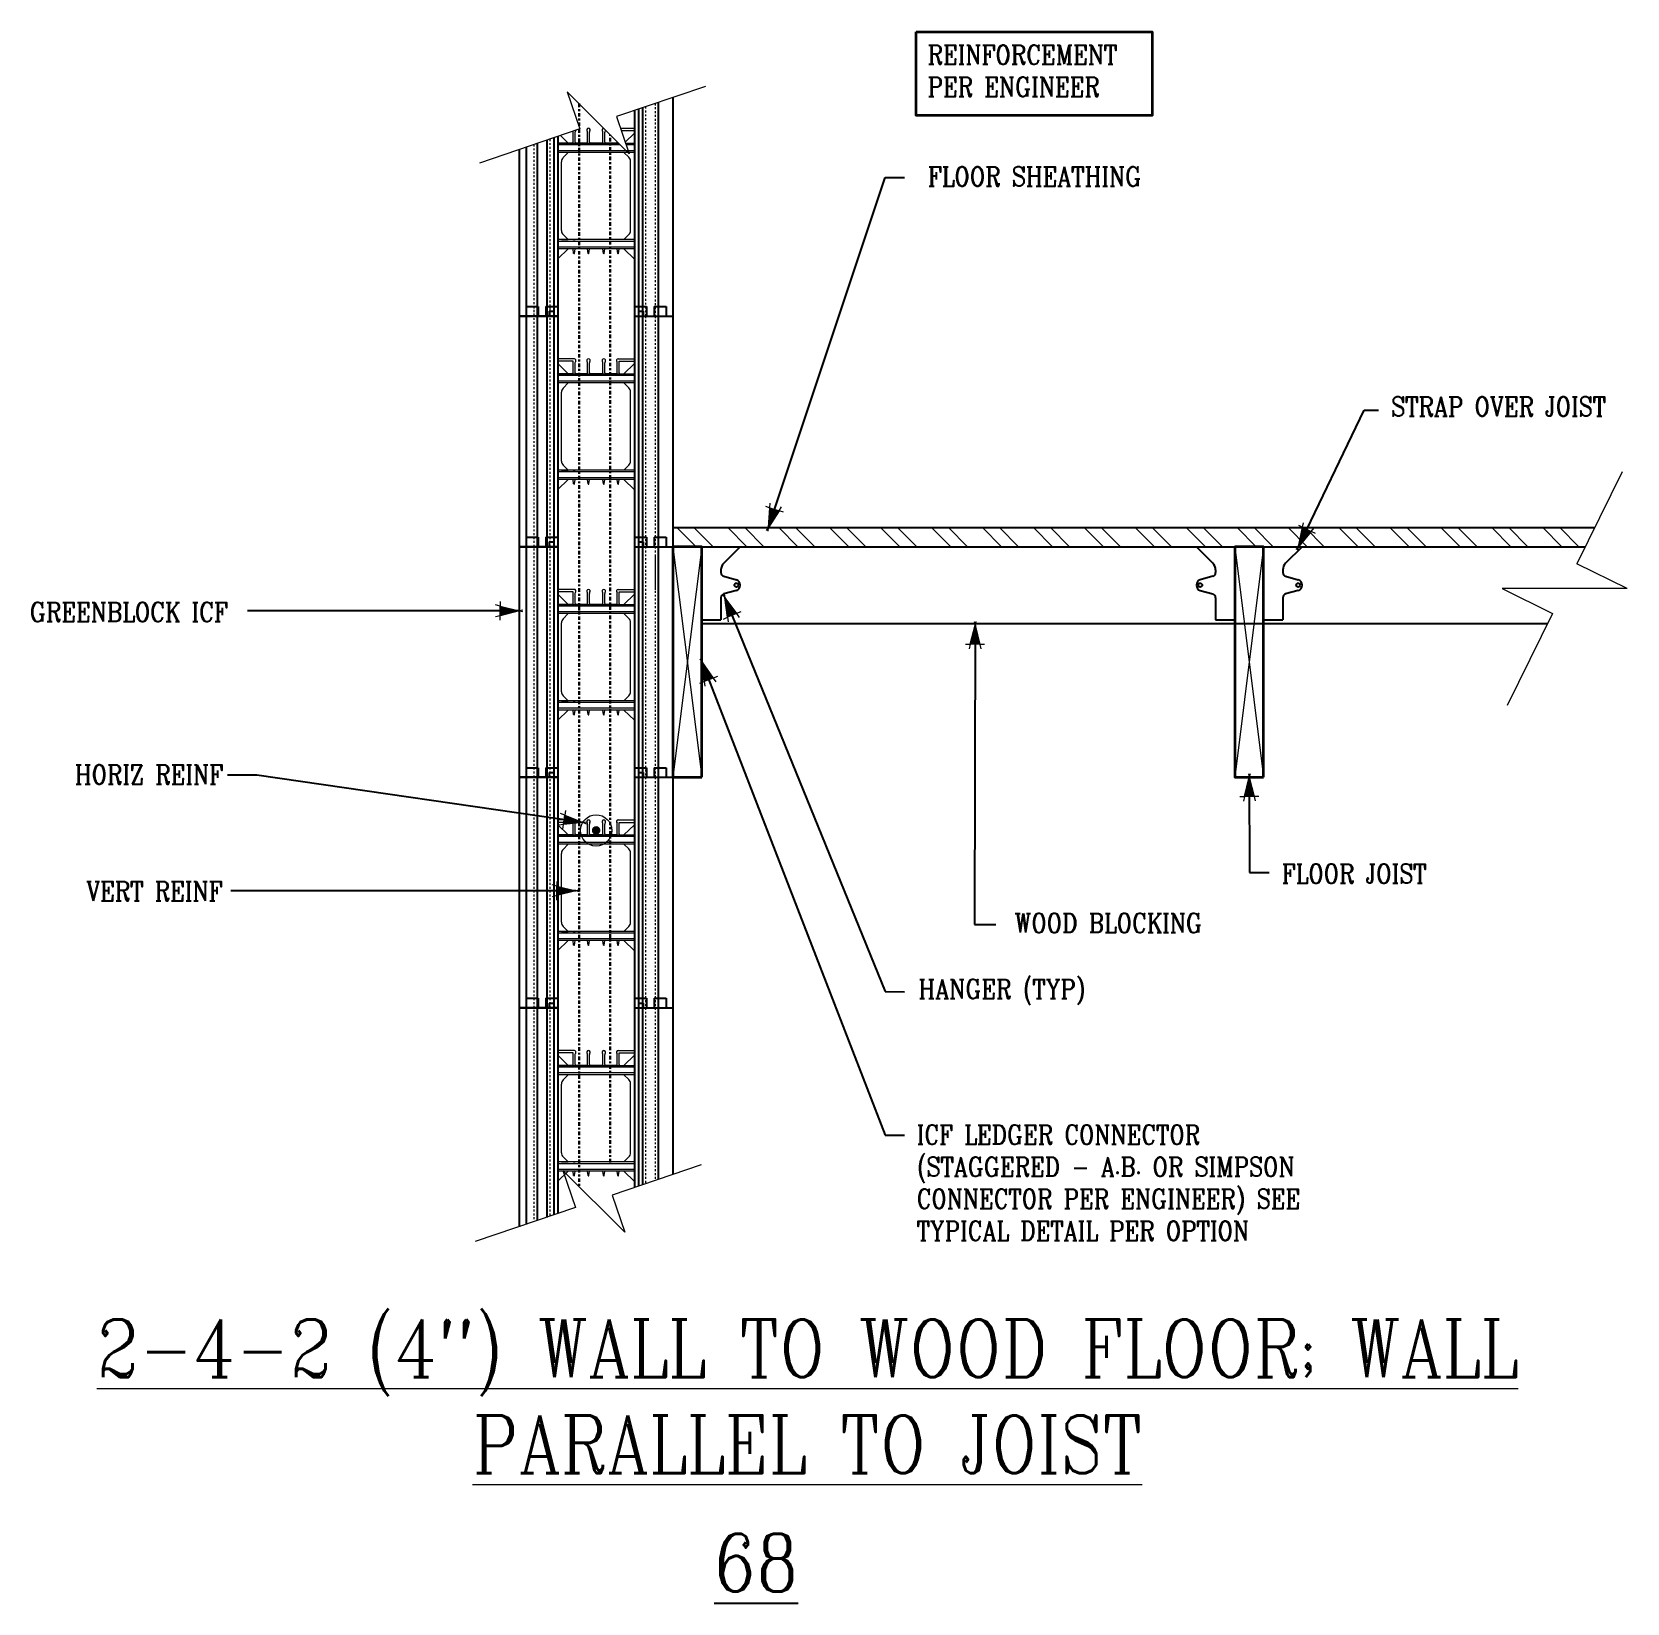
# Model space of a CAD drawing. Header units: inches. Extents: x -91.9 to -8.9, y 167.2 to 248.9.
import ezdxf

# ---------------------------------------------------------------- set-up
doc = ezdxf.new("R2010")
doc.units = ezdxf.units.IN
doc.header["$MEASUREMENT"] = 0
for name, pattern in [('CENTER', [2, 1.25, -0.25, 0.25, -0.25]), ('DASHED2', [0.375, 0.25, -0.125]), ('HIDDEN', [0.375, 0.25, -0.125])]:
    doc.linetypes.add(name, pattern=pattern)
doc.layers.get('Defpoints').update_dxf_attribs({"color": 252})
for name, color, linetype, lineweight in [('A2 Hatch', 8, 'Continuous', 9), ('A4 medium', 7, 'Continuous', 35), ('DETAILS', 7, 'Continuous', 13), ('DIM', 3, 'Continuous', 13), ('REBAR', 2, 'CENTER', 30)]:
    doc.layers.add(name, color=color, linetype=linetype, lineweight=lineweight)
doc.styles.add('ARCTEXT', font='arctext.shx', dxfattribs={"width": 0.85})
doc.styles.add('RomanC', font='romanc.shx', dxfattribs={"width": 0.85, "height": 5})
doc.dimstyles.new('ARCTEXT1-4', dxfattribs={"dimtxt": 4, "dimasz": 2, "dimexe": 2, "dimexo": 2, "dimgap": 2, "dimtad": 1, "dimdec": 4, "dimzin": 3, "dimdsep": 46, "dimlunit": 4, "dimtxsty": 'ARCTEXT', "dimblk": 'ARCHTICK', "dimcen": 2, "dimaunit": 1, "dimadec": 0, "dimazin": 0, "dimtfac": 1, "dimtdec": 4, "dimtmove": 2, "dimatfit": 3, "dimldrblk": 'arrow', "dimfxl": 1, "dimtolj": 1, "dimtzin": 0, "dimarcsym": 0})

msp = doc.modelspace()

# ---------------------------------------------------------------- texts
at = {"layer": 'Defpoints', "insert": (-54.233, 170.765), "char_height": 3, "width": 90.08, "attachment_point": 2, "style": 'RomanC'}
msp.add_mtext('{\\L68\\P}\\P            ', dxfattribs=at)
at = {"layer": 'DIM', "color": 3, "char_height": 1, "style": 'RomanC'}
for s, insert, width, attachment_point in [('REINFORCEMENT PER ENGINEER', (-45.316, 248.25), 13.32674, 1), ('FLOOR SHEATHING ', (-45.303, 241.914), 22.68955, 1), ('STRAP OVER JOIST', (-21.18, 229.936), 22.68955, 1), ('GREENBLOCK ICF', (-81.744, 219.245), 22.68955, 3), ('HORIZ REINF ', (-81.991, 210.79), 22.68955, 3), ('FLOOR JOIST', (-26.88, 205.627), 22.68955, 1), ('VERT REINF ', (-82.019, 204.721), 22.68955, 3), ('WOOD BLOCKING ', (-40.792, 203.061), 22.68955, 1), ('HANGER (TYP) ', (-45.795, 199.627), 22.68955, 1), ('ICF LEDGER CONNECTOR\\P(STAGGERED - A.B. OR SIMPSON CONNECTOR PER ENGINEER) SEE TYPICAL DETAIL PER OPTION', (-45.884, 192.043), 25.15519, 1)]:
    msp.add_mtext(s, dxfattribs=dict(at, insert=insert, width=width, attachment_point=attachment_point))
at = {"layer": 'DIM', "insert": (-51.57, 181.93), "char_height": 3, "width": 82.79582, "attachment_point": 2, "style": 'RomanC'}
msp.add_mtext('{\\L2-4-2 (4") WALL TO WOOD FLOOR; WALL PARALLEL TO JOIST  }                                               \\P                                                      \\P            ', dxfattribs=at)

# ---------------------------------------------------------------- blocks, each defined once
blk = doc.blocks.new('_ArchTick')
at = {"color": 0, "linetype": 'ByBlock', "const_width": 0.15}
blk.add_lwpolyline([(-0.5, -0.5), (0.5, 0.5)], dxfattribs=at)
blk = doc.blocks.new('arrow')
at = {"layer": 'DIM'}
blk.add_hatch(color=253, dxfattribs=at).paths.add_polyline_path([(-2, 0.5), (-2, -0.5), (0, 0)])
at = {"layer": 'DIM', "lineweight": 9}
for points in [[(-2, 0.98), (-2, 0.5), (-2.47, 0.62)], [(0.37, 0.09), (0, 0)], [(0.37, -0.09), (0, 0)], [(-2, -0.98), (-2, -0.5), (-2.47, -0.62)]]:
    blk.add_lwpolyline(points, dxfattribs=at)
at = {"layer": 'DIM', "lineweight": 15}
blk.add_lwpolyline([(0, 0), (-2, -0.5), (-2, 0.5), (0, 0)], dxfattribs=at)

# ---------------------------------------------------------------- hatches: boundary and pattern name
at = {"layer": 'A2 Hatch', "ltscale": 0.15}
h = msp.add_hatch(color=256, dxfattribs=at)
edge = h.paths.add_edge_path()
edge.add_arc((-62.57, 207.378), 0.224, 0, 360)

# ---------------------------------------------------------------- linework, layer by layer
at = {"color": 1}
for p, q in [((-60.155, 244.99), (-60.155, 234.144)), ((-59.335, 245.268), (-59.335, 234.144)), ((-58.57, 245.528), (-58.57, 234.144)), ((-60.57, 244.849), (-60.57, 234.144)), ((-60.37, 244.917), (-60.37, 234.144)), ((-64.77, 243.425), (-64.77, 234.144)), ((-64.57, 243.493), (-64.57, 234.144)), ((-66.57, 242.815), (-66.57, 234.144)), ((-66.22, 242.933), (-66.22, 234.144)), ((-65.645, 243.128), (-65.645, 234.144)), ((-65.145, 243.298), (-65.145, 234.144)), ((-66.22, 234.644), (-65.595, 234.644)), ((-66.22, 234.644), (-65.595, 234.644)), ((-66.22, 234.644), (-65.595, 234.644)), ((-66.22, 234.644), (-65.595, 234.644)), ((-66.22, 234.644), (-66.22, 222.144)), ((-66.22, 234.644), (-65.595, 234.644)), ((-66.22, 234.644), (-65.595, 234.644)), ((-66.22, 234.644), (-65.595, 234.644)), ((-66.22, 234.644), (-65.595, 234.644)), ((-66.22, 234.644), (-65.595, 234.644)), ((-66.22, 234.644), (-65.595, 234.644)), ((-66.22, 234.644), (-65.595, 234.644)), ((-66.22, 234.644), (-65.595, 234.644)), ((-66.22, 234.644), (-65.595, 234.644)), ((-66.22, 234.644), (-65.595, 234.644)), ((-66.22, 234.644), (-65.595, 234.644)), ((-66.22, 234.644), (-65.595, 234.644)), ((-66.22, 234.644), (-65.595, 234.644)), ((-66.22, 234.644), (-65.595, 234.644)), ((-66.22, 234.644), (-65.595, 234.644)), ((-66.22, 234.644), (-65.595, 234.644)), ((-66.22, 234.644), (-65.595, 234.644)), ((-66.22, 234.644), (-65.595, 234.644)), ((-66.22, 234.644), (-65.595, 234.644)), ((-66.22, 234.644), (-65.595, 234.644)), ((-66.22, 234.644), (-65.595, 234.644)), ((-66.22, 234.644), (-65.595, 234.644)), ((-66.22, 234.644), (-65.595, 234.644)), ((-66.22, 234.644), (-65.595, 234.644)), ((-66.22, 234.644), (-65.595, 234.644)), ((-66.22, 234.644), (-65.595, 234.644)), ((-66.22, 234.644), (-65.595, 234.644)), ((-66.22, 234.644), (-65.595, 234.644)), ((-66.22, 234.644), (-65.595, 234.644)), ((-66.22, 234.644), (-65.595, 234.644)), ((-66.22, 234.644), (-65.595, 234.644)), ((-66.22, 234.644), (-65.595, 234.644)), ((-66.22, 234.644), (-65.595, 234.644)), ((-66.22, 234.644), (-65.595, 234.644)), ((-66.22, 234.644), (-65.595, 234.644)), ((-66.22, 234.644), (-65.595, 234.644)), ((-65.645, 234.644), (-65.645, 222.144)), ((-65.595, 234.644), (-65.595, 234.144)), ((-65.595, 234.644), (-65.595, 234.144)), ((-65.595, 234.644), (-65.595, 234.144)), ((-65.595, 234.644), (-65.595, 234.144)), ((-65.595, 234.644), (-65.595, 234.144)), ((-65.595, 234.644), (-65.595, 234.144)), ((-65.595, 234.644), (-65.595, 234.144)), ((-65.595, 234.644), (-65.595, 234.144)), ((-65.595, 234.644), (-65.595, 234.144)), ((-65.595, 234.644), (-65.595, 234.144)), ((-65.595, 234.644), (-65.595, 234.144)), ((-65.595, 234.644), (-65.595, 234.144)), ((-65.595, 234.644), (-65.595, 234.144)), ((-65.595, 234.644), (-65.595, 234.144)), ((-65.595, 234.644), (-65.595, 234.144)), ((-65.595, 234.644), (-65.595, 234.144)), ((-65.595, 234.644), (-65.595, 234.144)), ((-65.595, 234.644), (-65.595, 234.144)), ((-65.595, 234.644), (-65.595, 234.144)), ((-65.595, 234.644), (-65.595, 234.144)), ((-65.595, 234.644), (-65.595, 234.144)), ((-65.595, 234.644), (-65.595, 234.144)), ((-65.595, 234.644), (-65.595, 234.144)), ((-65.595, 234.644), (-65.595, 234.144)), ((-65.595, 234.644), (-65.595, 234.144)), ((-65.595, 234.644), (-65.595, 234.144)), ((-65.595, 234.644), (-65.595, 234.144)), ((-65.595, 234.644), (-65.595, 234.144)), ((-65.595, 234.644), (-65.595, 234.144)), ((-65.595, 234.644), (-65.595, 234.144)), ((-65.595, 234.644), (-65.595, 234.144)), ((-65.595, 234.644), (-65.595, 234.144)), ((-65.595, 234.644), (-65.595, 234.144)), ((-65.595, 234.644), (-65.595, 234.144)), ((-65.595, 234.644), (-65.595, 234.144)), ((-65.595, 234.644), (-65.595, 234.144)), ((-65.595, 234.644), (-65.595, 234.144)), ((-65.595, 234.644), (-65.595, 234.144)), ((-65.595, 234.644), (-65.595, 234.144)), ((-65.595, 234.644), (-65.595, 234.144)), ((-65.195, 234.644), (-65.195, 234.144)), ((-65.195, 234.644), (-64.57, 234.644)), ((-65.195, 234.644), (-65.195, 234.144)), ((-65.195, 234.644), (-64.57, 234.644)), ((-65.195, 234.644), (-65.195, 234.144)), ((-65.195, 234.644), (-64.57, 234.644)), ((-65.195, 234.644), (-65.195, 234.144)), ((-65.195, 234.644), (-64.57, 234.644)), ((-65.195, 234.644), (-65.195, 234.144)), ((-65.195, 234.644), (-64.57, 234.644)), ((-65.195, 234.644), (-65.195, 234.144)), ((-65.195, 234.644), (-64.57, 234.644)), ((-65.195, 234.644), (-65.195, 234.144)), ((-65.195, 234.644), (-64.57, 234.644)), ((-65.195, 234.644), (-65.195, 234.144)), ((-65.195, 234.644), (-64.57, 234.644)), ((-65.195, 234.644), (-65.195, 234.144)), ((-65.195, 234.644), (-64.57, 234.644)), ((-65.195, 234.644), (-65.195, 234.144)), ((-65.195, 234.644), (-64.57, 234.644)), ((-65.195, 234.644), (-65.195, 234.144)), ((-65.195, 234.644), (-64.57, 234.644)), ((-65.195, 234.644), (-65.195, 234.144)), ((-65.195, 234.644), (-64.57, 234.644)), ((-65.195, 234.644), (-65.195, 234.144)), ((-65.195, 234.644), (-64.57, 234.644)), ((-65.195, 234.644), (-65.195, 234.144)), ((-65.195, 234.644), (-64.57, 234.644)), ((-65.195, 234.644), (-65.195, 234.144)), ((-65.195, 234.644), (-64.57, 234.644)), ((-65.195, 234.644), (-65.195, 234.144)), ((-65.195, 234.644), (-64.57, 234.644)), ((-65.195, 234.644), (-65.195, 234.144)), ((-65.195, 234.644), (-64.57, 234.644)), ((-65.195, 234.644), (-65.195, 234.144)), ((-65.195, 234.644), (-64.57, 234.644)), ((-65.195, 234.644), (-65.195, 234.144)), ((-65.195, 234.644), (-64.57, 234.644)), ((-65.195, 234.644), (-65.195, 234.144)), ((-65.195, 234.644), (-64.57, 234.644)), ((-65.195, 234.644), (-65.195, 234.144)), ((-65.195, 234.644), (-64.57, 234.644)), ((-65.195, 234.644), (-65.195, 234.144)), ((-65.195, 234.644), (-64.57, 234.644)), ((-65.195, 234.644), (-65.195, 234.144)), ((-65.195, 234.644), (-64.57, 234.644)), ((-65.195, 234.644), (-65.195, 234.144)), ((-65.195, 234.644), (-64.57, 234.644)), ((-65.195, 234.644), (-65.195, 234.144)), ((-65.195, 234.644), (-64.57, 234.644)), ((-65.195, 234.644), (-65.195, 234.144)), ((-65.195, 234.644), (-64.57, 234.644)), ((-65.195, 234.644), (-65.195, 234.144)), ((-65.195, 234.644), (-64.57, 234.644)), ((-65.195, 234.644), (-65.195, 234.144)), ((-65.195, 234.644), (-64.57, 234.644)), ((-65.195, 234.644), (-65.195, 234.144)), ((-65.195, 234.644), (-64.57, 234.644)), ((-65.195, 234.644), (-65.195, 234.144)), ((-65.195, 234.644), (-64.57, 234.644)), ((-65.195, 234.644), (-65.195, 234.144)), ((-65.195, 234.644), (-64.57, 234.644)), ((-65.195, 234.644), (-65.195, 234.144)), ((-65.195, 234.644), (-64.57, 234.644)), ((-65.195, 234.644), (-65.195, 234.144)), ((-65.195, 234.644), (-64.57, 234.644)), ((-65.195, 234.644), (-65.195, 234.144)), ((-65.195, 234.644), (-64.57, 234.644)), ((-65.195, 234.644), (-65.195, 234.144)), ((-65.195, 234.644), (-64.57, 234.644)), ((-65.195, 234.644), (-65.195, 234.144)), ((-65.195, 234.644), (-64.57, 234.644)), ((-65.195, 234.644), (-65.195, 234.144)), ((-65.195, 234.644), (-64.57, 234.644)), ((-65.195, 234.644), (-65.195, 234.144)), ((-65.195, 234.644), (-64.57, 234.644)), ((-65.195, 234.644), (-65.195, 234.144)), ((-65.195, 234.644), (-64.57, 234.644)), ((-65.195, 234.644), (-65.195, 234.144)), ((-65.195, 234.644), (-64.57, 234.644)), ((-65.145, 234.644), (-65.145, 222.144)), ((-65.02, 234.394), (-65.02, 234.144)), ((-65.02, 234.394), (-64.77, 234.394)), ((-65.02, 234.394), (-65.02, 234.144)), ((-65.02, 234.394), (-64.77, 234.394)), ((-65.02, 234.394), (-65.02, 234.144)), ((-65.02, 234.394), (-64.77, 234.394)), ((-65.02, 234.394), (-65.02, 234.144)), ((-65.02, 234.394), (-64.77, 234.394)), ((-65.02, 234.394), (-65.02, 234.144)), ((-65.02, 234.394), (-64.77, 234.394)), ((-65.02, 234.394), (-65.02, 234.144)), ((-65.02, 234.394), (-64.77, 234.394)), ((-65.02, 234.394), (-65.02, 234.144)), ((-65.02, 234.394), (-64.77, 234.394)), ((-65.02, 234.394), (-65.02, 234.144)), ((-65.02, 234.394), (-64.77, 234.394)), ((-65.02, 234.394), (-65.02, 234.144)), ((-65.02, 234.394), (-64.77, 234.394)), ((-65.02, 234.394), (-65.02, 234.144)), ((-65.02, 234.394), (-64.77, 234.394)), ((-65.02, 234.394), (-65.02, 234.144)), ((-65.02, 234.394), (-64.77, 234.394)), ((-65.02, 234.394), (-65.02, 234.144)), ((-65.02, 234.394), (-64.77, 234.394)), ((-65.02, 234.394), (-65.02, 234.144)), ((-65.02, 234.394), (-64.77, 234.394)), ((-65.02, 234.394), (-65.02, 234.144)), ((-65.02, 234.394), (-64.77, 234.394)), ((-65.02, 234.394), (-65.02, 234.144)), ((-65.02, 234.394), (-64.77, 234.394)), ((-65.02, 234.394), (-65.02, 234.144)), ((-65.02, 234.394), (-64.77, 234.394)), ((-65.02, 234.394), (-65.02, 234.144)), ((-65.02, 234.394), (-64.77, 234.394)), ((-65.02, 234.394), (-65.02, 234.144)), ((-65.02, 234.394), (-64.77, 234.394)), ((-65.02, 234.394), (-65.02, 234.144)), ((-65.02, 234.394), (-64.77, 234.394)), ((-65.02, 234.394), (-65.02, 234.144)), ((-65.02, 234.394), (-64.77, 234.394)), ((-65.02, 234.394), (-65.02, 234.144)), ((-65.02, 234.394), (-64.77, 234.394)), ((-65.02, 234.394), (-65.02, 234.144)), ((-65.02, 234.394), (-64.77, 234.394)), ((-65.02, 234.394), (-65.02, 234.144)), ((-65.02, 234.394), (-64.77, 234.394)), ((-65.02, 234.394), (-65.02, 234.144)), ((-65.02, 234.394), (-64.77, 234.394)), ((-65.02, 234.394), (-65.02, 234.144)), ((-65.02, 234.394), (-64.77, 234.394)), ((-65.02, 234.394), (-65.02, 234.144)), ((-65.02, 234.394), (-64.77, 234.394)), ((-65.02, 234.394), (-65.02, 234.144)), ((-65.02, 234.394), (-64.77, 234.394)), ((-65.02, 234.394), (-65.02, 234.144)), ((-65.02, 234.394), (-64.77, 234.394)), ((-65.02, 234.394), (-65.02, 234.144)), ((-65.02, 234.394), (-64.77, 234.394)), ((-65.02, 234.394), (-65.02, 234.144)), ((-65.02, 234.394), (-64.77, 234.394)), ((-65.02, 234.394), (-65.02, 234.144)), ((-65.02, 234.394), (-64.77, 234.394)), ((-65.02, 234.394), (-65.02, 234.144)), ((-65.02, 234.394), (-64.77, 234.394)), ((-65.02, 234.394), (-65.02, 234.144)), ((-65.02, 234.394), (-64.77, 234.394)), ((-65.02, 234.394), (-65.02, 234.144)), ((-65.02, 234.394), (-64.77, 234.394)), ((-65.02, 234.394), (-65.02, 234.144)), ((-65.02, 234.394), (-64.77, 234.394)), ((-65.02, 234.394), (-65.02, 234.144)), ((-65.02, 234.394), (-64.77, 234.394)), ((-65.02, 234.394), (-65.02, 234.144)), ((-65.02, 234.394), (-64.77, 234.394)), ((-65.02, 234.394), (-65.02, 234.144)), ((-65.02, 234.394), (-64.77, 234.394)), ((-65.02, 234.394), (-65.02, 234.144)), ((-65.02, 234.394), (-64.77, 234.394)), ((-65.02, 234.394), (-65.02, 234.144)), ((-65.02, 234.394), (-64.77, 234.394)), ((-64.77, 234.394), (-64.77, 222.144)), ((-64.57, 234.644), (-64.57, 222.144)), ((-60.57, 234.644), (-59.945, 234.644)), ((-60.57, 234.644), (-59.945, 234.644)), ((-60.57, 234.644), (-59.945, 234.644)), ((-60.57, 234.644), (-60.57, 222.144)), ((-60.57, 234.644), (-59.945, 234.644)), ((-60.57, 234.644), (-59.945, 234.644)), ((-60.57, 234.644), (-59.945, 234.644)), ((-60.57, 234.644), (-59.945, 234.644)), ((-60.57, 234.644), (-59.945, 234.644)), ((-60.57, 234.644), (-59.945, 234.644)), ((-60.57, 234.644), (-59.945, 234.644)), ((-60.57, 234.644), (-59.945, 234.644)), ((-60.57, 234.644), (-59.945, 234.644)), ((-60.57, 234.644), (-59.945, 234.644)), ((-60.57, 234.644), (-59.945, 234.644)), ((-60.57, 234.644), (-59.945, 234.644)), ((-60.57, 234.644), (-59.945, 234.644)), ((-60.57, 234.644), (-59.945, 234.644)), ((-60.57, 234.644), (-59.945, 234.644)), ((-60.57, 234.644), (-59.945, 234.644)), ((-60.57, 234.644), (-59.945, 234.644)), ((-60.57, 234.644), (-59.945, 234.644)), ((-60.57, 234.644), (-59.945, 234.644)), ((-60.57, 234.644), (-59.945, 234.644)), ((-60.57, 234.644), (-59.945, 234.644)), ((-60.57, 234.644), (-59.945, 234.644)), ((-60.57, 234.644), (-59.945, 234.644)), ((-60.57, 234.644), (-59.945, 234.644)), ((-60.57, 234.644), (-59.945, 234.644)), ((-60.57, 234.644), (-59.945, 234.644)), ((-60.57, 234.644), (-59.945, 234.644)), ((-60.57, 234.644), (-59.945, 234.644)), ((-60.57, 234.644), (-59.945, 234.644)), ((-60.57, 234.644), (-59.945, 234.644)), ((-60.57, 234.644), (-59.945, 234.644)), ((-60.57, 234.644), (-59.945, 234.644)), ((-60.57, 234.644), (-59.945, 234.644)), ((-60.57, 234.644), (-59.945, 234.644)), ((-60.57, 234.644), (-59.945, 234.644)), ((-60.57, 234.644), (-59.945, 234.644)), ((-60.57, 234.644), (-59.945, 234.644)), ((-60.37, 234.394), (-60.12, 234.394)), ((-60.37, 234.394), (-60.12, 234.394)), ((-60.37, 234.394), (-60.12, 234.394)), ((-60.37, 234.394), (-60.37, 222.144)), ((-60.37, 234.394), (-60.12, 234.394)), ((-60.37, 234.394), (-60.12, 234.394)), ((-60.37, 234.394), (-60.12, 234.394)), ((-60.37, 234.394), (-60.12, 234.394)), ((-60.37, 234.394), (-60.12, 234.394)), ((-60.37, 234.394), (-60.12, 234.394)), ((-60.37, 234.394), (-60.12, 234.394)), ((-60.37, 234.394), (-60.12, 234.394)), ((-60.37, 234.394), (-60.12, 234.394)), ((-60.37, 234.394), (-60.12, 234.394)), ((-60.37, 234.394), (-60.12, 234.394)), ((-60.37, 234.394), (-60.12, 234.394)), ((-60.37, 234.394), (-60.12, 234.394)), ((-60.37, 234.394), (-60.12, 234.394)), ((-60.37, 234.394), (-60.12, 234.394)), ((-60.37, 234.394), (-60.12, 234.394)), ((-60.37, 234.394), (-60.12, 234.394)), ((-60.37, 234.394), (-60.12, 234.394)), ((-60.37, 234.394), (-60.12, 234.394)), ((-60.37, 234.394), (-60.12, 234.394)), ((-60.37, 234.394), (-60.12, 234.394)), ((-60.37, 234.394), (-60.12, 234.394)), ((-60.37, 234.394), (-60.12, 234.394)), ((-60.37, 234.394), (-60.12, 234.394)), ((-60.37, 234.394), (-60.12, 234.394)), ((-60.37, 234.394), (-60.12, 234.394)), ((-60.37, 234.394), (-60.12, 234.394)), ((-60.37, 234.394), (-60.12, 234.394)), ((-60.37, 234.394), (-60.12, 234.394)), ((-60.37, 234.394), (-60.12, 234.394)), ((-60.37, 234.394), (-60.12, 234.394)), ((-60.37, 234.394), (-60.12, 234.394)), ((-60.37, 234.394), (-60.12, 234.394)), ((-60.37, 234.394), (-60.12, 234.394)), ((-60.37, 234.394), (-60.12, 234.394)), ((-60.37, 234.394), (-60.12, 234.394)), ((-60.37, 234.394), (-60.12, 234.394)), ((-60.12, 234.394), (-60.12, 234.144)), ((-60.12, 234.394), (-60.12, 234.144)), ((-60.12, 234.394), (-60.12, 234.144)), ((-60.12, 234.394), (-60.12, 234.144)), ((-60.12, 234.394), (-60.12, 234.144)), ((-60.12, 234.394), (-60.12, 234.144)), ((-60.12, 234.394), (-60.12, 234.144)), ((-60.12, 234.394), (-60.12, 234.144)), ((-60.12, 234.394), (-60.12, 234.144)), ((-60.12, 234.394), (-60.12, 234.144)), ((-60.12, 234.394), (-60.12, 234.144)), ((-60.12, 234.394), (-60.12, 234.144)), ((-60.12, 234.394), (-60.12, 234.144)), ((-60.12, 234.394), (-60.12, 234.144)), ((-60.12, 234.394), (-60.12, 234.144)), ((-60.12, 234.394), (-60.12, 234.144)), ((-60.12, 234.394), (-60.12, 234.144)), ((-60.12, 234.394), (-60.12, 234.144)), ((-60.12, 234.394), (-60.12, 234.144)), ((-60.12, 234.394), (-60.12, 234.144)), ((-60.12, 234.394), (-60.12, 234.144)), ((-60.12, 234.394), (-60.12, 234.144)), ((-60.12, 234.394), (-60.12, 234.144)), ((-60.12, 234.394), (-60.12, 234.144)), ((-60.12, 234.394), (-60.12, 234.144)), ((-60.12, 234.394), (-60.12, 234.144)), ((-60.12, 234.394), (-60.12, 234.144)), ((-60.12, 234.394), (-60.12, 234.144)), ((-60.12, 234.394), (-60.12, 234.144)), ((-60.12, 234.394), (-60.12, 234.144)), ((-60.12, 234.394), (-60.12, 234.144)), ((-60.12, 234.394), (-60.12, 234.144)), ((-60.12, 234.394), (-60.12, 234.144)), ((-60.12, 234.394), (-60.12, 234.144)), ((-60.12, 234.394), (-60.12, 234.144)), ((-60.12, 234.394), (-60.12, 234.144)), ((-60.12, 234.394), (-60.12, 234.144)), ((-60.12, 234.394), (-60.12, 234.144)), ((-60.12, 234.394), (-60.12, 234.144)), ((-60.12, 234.394), (-60.12, 234.144)), ((-59.945, 234.644), (-59.945, 234.144)), ((-59.945, 234.644), (-59.945, 234.144)), ((-59.945, 234.644), (-59.945, 234.144)), ((-59.945, 234.644), (-59.945, 234.144)), ((-59.945, 234.644), (-59.945, 234.144)), ((-59.945, 234.644), (-59.945, 234.144)), ((-59.945, 234.644), (-59.945, 234.144)), ((-59.945, 234.644), (-59.945, 234.144)), ((-59.945, 234.644), (-59.945, 234.144)), ((-59.945, 234.644), (-59.945, 234.144)), ((-59.945, 234.644), (-59.945, 234.144)), ((-59.945, 234.644), (-59.945, 234.144)), ((-59.945, 234.644), (-59.945, 234.144)), ((-59.945, 234.644), (-59.945, 234.144)), ((-59.945, 234.644), (-59.945, 234.144)), ((-59.945, 234.644), (-59.945, 234.144)), ((-59.945, 234.644), (-59.945, 234.144)), ((-59.945, 234.644), (-59.945, 234.144)), ((-59.945, 234.644), (-59.945, 234.144)), ((-59.945, 234.644), (-59.945, 234.144)), ((-59.945, 234.644), (-59.945, 234.144)), ((-59.945, 234.644), (-59.945, 234.144)), ((-59.945, 234.644), (-59.945, 234.144)), ((-59.945, 234.644), (-59.945, 234.144)), ((-59.945, 234.644), (-59.945, 234.144)), ((-59.945, 234.644), (-59.945, 234.144)), ((-59.945, 234.644), (-59.945, 234.144)), ((-59.945, 234.644), (-59.945, 234.144)), ((-59.945, 234.644), (-59.945, 234.144)), ((-59.945, 234.644), (-59.945, 234.144)), ((-59.945, 234.644), (-59.945, 234.144)), ((-59.945, 234.644), (-59.945, 234.144)), ((-59.945, 234.644), (-59.945, 234.144)), ((-59.945, 234.644), (-59.945, 234.144)), ((-59.945, 234.644), (-59.945, 234.144)), ((-59.945, 234.644), (-59.945, 234.144)), ((-59.945, 234.644), (-59.945, 234.144)), ((-59.945, 234.644), (-59.945, 234.144)), ((-59.945, 234.644), (-59.945, 234.144)), ((-59.945, 234.644), (-59.945, 234.144)), ((-59.545, 234.644), (-59.545, 234.144)), ((-59.545, 234.644), (-58.92, 234.644)), ((-59.545, 234.644), (-59.545, 234.144)), ((-59.545, 234.644), (-58.92, 234.644)), ((-59.545, 234.644), (-59.545, 234.144)), ((-59.545, 234.644), (-58.92, 234.644)), ((-59.545, 234.644), (-59.545, 234.144)), ((-59.545, 234.644), (-58.92, 234.644)), ((-59.545, 234.644), (-59.545, 234.144)), ((-59.545, 234.644), (-58.92, 234.644)), ((-59.545, 234.644), (-59.545, 234.144)), ((-59.545, 234.644), (-58.92, 234.644)), ((-59.545, 234.644), (-59.545, 234.144)), ((-59.545, 234.644), (-58.92, 234.644)), ((-59.545, 234.644), (-59.545, 234.144)), ((-59.545, 234.644), (-58.92, 234.644)), ((-59.545, 234.644), (-59.545, 234.144)), ((-59.545, 234.644), (-58.92, 234.644)), ((-59.545, 234.644), (-59.545, 234.144)), ((-59.545, 234.644), (-58.92, 234.644)), ((-59.545, 234.644), (-59.545, 234.144)), ((-59.545, 234.644), (-58.92, 234.644)), ((-59.545, 234.644), (-59.545, 234.144)), ((-59.545, 234.644), (-58.92, 234.644)), ((-59.545, 234.644), (-59.545, 234.144)), ((-59.545, 234.644), (-58.92, 234.644)), ((-59.545, 234.644), (-59.545, 234.144)), ((-59.545, 234.644), (-58.92, 234.644)), ((-59.545, 234.644), (-59.545, 234.144)), ((-59.545, 234.644), (-58.92, 234.644)), ((-59.545, 234.644), (-59.545, 234.144)), ((-59.545, 234.644), (-58.92, 234.644)), ((-59.545, 234.644), (-59.545, 234.144)), ((-59.545, 234.644), (-58.92, 234.644)), ((-59.545, 234.644), (-59.545, 234.144)), ((-59.545, 234.644), (-58.92, 234.644)), ((-59.545, 234.644), (-59.545, 234.144)), ((-59.545, 234.644), (-58.92, 234.644)), ((-59.545, 234.644), (-59.545, 234.144)), ((-59.545, 234.644), (-58.92, 234.644)), ((-59.545, 234.644), (-59.545, 234.144)), ((-59.545, 234.644), (-58.92, 234.644)), ((-59.545, 234.644), (-59.545, 234.144)), ((-59.545, 234.644), (-58.92, 234.644)), ((-59.545, 234.644), (-59.545, 234.144)), ((-59.545, 234.644), (-58.92, 234.644)), ((-59.545, 234.644), (-59.545, 234.144)), ((-59.545, 234.644), (-58.92, 234.644)), ((-59.545, 234.644), (-59.545, 234.144)), ((-59.545, 234.644), (-58.92, 234.644)), ((-59.545, 234.644), (-59.545, 234.144)), ((-59.545, 234.644), (-58.92, 234.644)), ((-59.545, 234.644), (-59.545, 234.144)), ((-59.545, 234.644), (-58.92, 234.644)), ((-59.545, 234.644), (-59.545, 234.144)), ((-59.545, 234.644), (-58.92, 234.644)), ((-59.545, 234.644), (-59.545, 234.144)), ((-59.545, 234.644), (-58.92, 234.644)), ((-59.545, 234.644), (-59.545, 234.144)), ((-59.545, 234.644), (-58.92, 234.644)), ((-59.545, 234.644), (-59.545, 234.144)), ((-59.545, 234.644), (-58.92, 234.644)), ((-59.545, 234.644), (-59.545, 234.144)), ((-59.545, 234.644), (-58.92, 234.644)), ((-59.545, 234.644), (-59.545, 234.144)), ((-59.545, 234.644), (-58.92, 234.644)), ((-59.545, 234.644), (-59.545, 234.144)), ((-59.545, 234.644), (-58.92, 234.644)), ((-59.545, 234.644), (-59.545, 234.144)), ((-59.545, 234.644), (-58.92, 234.644)), ((-59.545, 234.644), (-59.545, 234.144)), ((-59.545, 234.644), (-58.92, 234.644)), ((-59.545, 234.644), (-59.545, 234.144)), ((-59.545, 234.644), (-58.92, 234.644)), ((-59.545, 234.644), (-59.545, 234.144)), ((-59.545, 234.644), (-58.92, 234.644)), ((-59.545, 234.644), (-59.545, 234.144)), ((-59.545, 234.644), (-58.92, 234.644)), ((-59.545, 234.644), (-59.545, 234.144)), ((-59.545, 234.644), (-58.92, 234.644)), ((-58.92, 234.644), (-58.92, 234.144)), ((-58.92, 234.644), (-58.92, 234.144)), ((-58.92, 234.644), (-58.92, 234.144)), ((-58.92, 234.644), (-58.92, 234.144)), ((-58.92, 234.644), (-58.92, 234.144)), ((-58.92, 234.644), (-58.92, 234.144)), ((-58.92, 234.644), (-58.92, 234.144)), ((-58.92, 234.644), (-58.92, 234.144)), ((-58.92, 234.644), (-58.92, 234.144)), ((-58.92, 234.644), (-58.92, 234.144)), ((-58.92, 234.644), (-58.92, 234.144)), ((-58.92, 234.644), (-58.92, 234.144)), ((-58.92, 234.644), (-58.92, 234.144)), ((-58.92, 234.644), (-58.92, 234.144)), ((-58.92, 234.644), (-58.92, 234.144)), ((-58.92, 234.644), (-58.92, 234.144)), ((-58.92, 234.644), (-58.92, 234.144)), ((-58.92, 234.644), (-58.92, 234.144)), ((-58.92, 234.644), (-58.92, 234.144)), ((-58.92, 234.644), (-58.92, 234.144)), ((-58.92, 234.644), (-58.92, 234.144)), ((-58.92, 234.644), (-58.92, 234.144)), ((-58.92, 234.644), (-58.92, 234.144)), ((-58.92, 234.644), (-58.92, 234.144)), ((-58.92, 234.644), (-58.92, 234.144)), ((-58.92, 234.644), (-58.92, 234.144)), ((-58.92, 234.644), (-58.92, 234.144)), ((-58.92, 234.644), (-58.92, 234.144)), ((-58.92, 234.644), (-58.92, 234.144)), ((-58.92, 234.644), (-58.92, 234.144)), ((-58.92, 234.644), (-58.92, 234.144)), ((-58.92, 234.644), (-58.92, 234.144)), ((-58.92, 234.644), (-58.92, 234.144)), ((-58.92, 234.644), (-58.92, 234.144)), ((-58.92, 234.644), (-58.92, 234.144)), ((-58.92, 234.644), (-58.92, 234.144)), ((-58.92, 234.644), (-58.92, 234.144)), ((-58.92, 234.644), (-58.92, 234.144)), ((-58.92, 234.644), (-58.92, 234.144)), ((-58.92, 234.644), (-58.92, 234.144)), ((-66.57, 234.144), (-64.57, 234.144)), ((-66.57, 234.144), (-65.02, 234.144)), ((-66.57, 234.144), (-64.57, 234.144)), ((-66.57, 234.144), (-64.57, 234.144)), ((-66.57, 234.144), (-65.02, 234.144)), ((-66.57, 234.144), (-64.57, 234.144)), ((-66.57, 234.144), (-64.57, 234.144)), ((-66.57, 234.144), (-64.57, 234.144)), ((-66.57, 234.144), (-65.02, 234.144)), ((-66.57, 234.144), (-64.57, 234.144)), ((-66.57, 234.144), (-64.57, 234.144)), ((-66.57, 234.144), (-66.57, 222.144)), ((-66.57, 234.144), (-65.02, 234.144)), ((-66.57, 234.144), (-64.57, 234.144)), ((-66.57, 234.144), (-64.57, 234.144)), ((-66.57, 234.144), (-64.57, 234.144)), ((-66.57, 234.144), (-65.02, 234.144)), ((-66.57, 234.144), (-64.57, 234.144)), ((-66.57, 234.144), (-64.57, 234.144)), ((-66.57, 234.144), (-65.02, 234.144)), ((-66.57, 234.144), (-64.57, 234.144)), ((-66.57, 234.144), (-64.57, 234.144)), ((-66.57, 234.144), (-64.57, 234.144)), ((-66.57, 234.144), (-65.02, 234.144)), ((-66.57, 234.144), (-64.57, 234.144)), ((-66.57, 234.144), (-64.57, 234.144)), ((-66.57, 234.144), (-65.02, 234.144)), ((-66.57, 234.144), (-64.57, 234.144)), ((-66.57, 234.144), (-64.57, 234.144)), ((-66.57, 234.144), (-64.57, 234.144)), ((-66.57, 234.144), (-65.02, 234.144)), ((-66.57, 234.144), (-64.57, 234.144)), ((-66.57, 234.144), (-64.57, 234.144)), ((-66.57, 234.144), (-65.02, 234.144)), ((-66.57, 234.144), (-64.57, 234.144)), ((-66.57, 234.144), (-64.57, 234.144)), ((-66.57, 234.144), (-64.57, 234.144)), ((-66.57, 234.144), (-65.02, 234.144)), ((-66.57, 234.144), (-64.57, 234.144)), ((-66.57, 234.144), (-64.57, 234.144)), ((-66.57, 234.144), (-65.02, 234.144)), ((-66.57, 234.144), (-64.57, 234.144)), ((-66.57, 234.144), (-64.57, 234.144)), ((-66.57, 234.144), (-64.57, 234.144)), ((-66.57, 234.144), (-65.02, 234.144)), ((-66.57, 234.144), (-64.57, 234.144)), ((-66.57, 234.144), (-64.57, 234.144)), ((-66.57, 234.144), (-65.02, 234.144)), ((-66.57, 234.144), (-64.57, 234.144)), ((-66.57, 234.144), (-64.57, 234.144)), ((-66.57, 234.144), (-64.57, 234.144)), ((-66.57, 234.144), (-65.02, 234.144)), ((-66.57, 234.144), (-64.57, 234.144)), ((-66.57, 234.144), (-64.57, 234.144)), ((-66.57, 234.144), (-65.02, 234.144)), ((-66.57, 234.144), (-64.57, 234.144)), ((-66.57, 234.144), (-64.57, 234.144)), ((-66.57, 234.144), (-64.57, 234.144)), ((-66.57, 234.144), (-65.02, 234.144)), ((-66.57, 234.144), (-64.57, 234.144)), ((-66.57, 234.144), (-64.57, 234.144)), ((-66.57, 234.144), (-65.02, 234.144)), ((-66.57, 234.144), (-64.57, 234.144)), ((-66.57, 234.144), (-64.57, 234.144)), ((-66.57, 234.144), (-64.57, 234.144)), ((-66.57, 234.144), (-65.02, 234.144)), ((-66.57, 234.144), (-64.57, 234.144)), ((-66.57, 234.144), (-64.57, 234.144)), ((-66.57, 234.144), (-65.02, 234.144)), ((-66.57, 234.144), (-64.57, 234.144)), ((-66.57, 234.144), (-64.57, 234.144)), ((-66.57, 234.144), (-64.57, 234.144)), ((-66.57, 234.144), (-65.02, 234.144)), ((-66.57, 234.144), (-64.57, 234.144)), ((-66.57, 234.144), (-64.57, 234.144)), ((-66.57, 234.144), (-65.02, 234.144)), ((-66.57, 234.144), (-64.57, 234.144)), ((-66.57, 234.144), (-64.57, 234.144)), ((-66.57, 234.144), (-64.57, 234.144)), ((-66.57, 234.144), (-65.02, 234.144)), ((-66.57, 234.144), (-64.57, 234.144)), ((-66.57, 234.144), (-64.57, 234.144)), ((-66.57, 234.144), (-65.02, 234.144)), ((-66.57, 234.144), (-64.57, 234.144)), ((-66.57, 234.144), (-64.57, 234.144)), ((-66.57, 234.144), (-64.57, 234.144)), ((-66.57, 234.144), (-65.02, 234.144)), ((-66.57, 234.144), (-64.57, 234.144)), ((-66.57, 234.144), (-64.57, 234.144)), ((-66.57, 234.144), (-65.02, 234.144)), ((-66.57, 234.144), (-64.57, 234.144)), ((-66.57, 234.144), (-64.57, 234.144)), ((-66.57, 234.144), (-64.57, 234.144)), ((-66.57, 234.144), (-65.02, 234.144)), ((-66.57, 234.144), (-64.57, 234.144)), ((-66.57, 234.144), (-64.57, 234.144)), ((-66.57, 234.144), (-65.02, 234.144)), ((-66.57, 234.144), (-64.57, 234.144)), ((-66.57, 234.144), (-64.57, 234.144)), ((-66.57, 234.144), (-64.57, 234.144)), ((-66.57, 234.144), (-65.02, 234.144)), ((-66.57, 234.144), (-64.57, 234.144)), ((-66.57, 234.144), (-64.57, 234.144)), ((-66.57, 234.144), (-65.02, 234.144)), ((-66.57, 234.144), (-64.57, 234.144)), ((-66.57, 234.144), (-64.57, 234.144)), ((-66.57, 234.144), (-64.57, 234.144)), ((-66.57, 234.144), (-65.02, 234.144)), ((-66.57, 234.144), (-64.57, 234.144)), ((-66.57, 234.144), (-64.57, 234.144)), ((-66.57, 234.144), (-65.02, 234.144)), ((-66.57, 234.144), (-64.57, 234.144)), ((-66.57, 234.144), (-64.57, 234.144)), ((-66.57, 234.144), (-64.57, 234.144)), ((-66.57, 234.144), (-65.02, 234.144)), ((-66.57, 234.144), (-64.57, 234.144)), ((-66.57, 234.144), (-64.57, 234.144)), ((-66.57, 234.144), (-65.02, 234.144)), ((-66.57, 234.144), (-64.57, 234.144)), ((-66.57, 234.144), (-64.57, 234.144)), ((-66.57, 234.144), (-64.57, 234.144)), ((-66.57, 234.144), (-65.02, 234.144)), ((-66.57, 234.144), (-64.57, 234.144)), ((-66.57, 234.144), (-64.57, 234.144)), ((-66.57, 234.144), (-65.02, 234.144)), ((-66.57, 234.144), (-64.57, 234.144)), ((-66.57, 234.144), (-64.57, 234.144)), ((-66.57, 234.144), (-64.57, 234.144)), ((-66.57, 234.144), (-65.02, 234.144)), ((-66.57, 234.144), (-64.57, 234.144)), ((-66.57, 234.144), (-64.57, 234.144)), ((-66.57, 234.144), (-65.02, 234.144)), ((-66.57, 234.144), (-64.57, 234.144)), ((-66.57, 234.144), (-64.57, 234.144)), ((-66.57, 234.144), (-64.57, 234.144)), ((-66.57, 234.144), (-65.02, 234.144)), ((-66.57, 234.144), (-64.57, 234.144)), ((-66.57, 234.144), (-64.57, 234.144)), ((-66.57, 234.144), (-65.02, 234.144)), ((-66.57, 234.144), (-64.57, 234.144)), ((-66.57, 234.144), (-64.57, 234.144)), ((-65.145, 234.144), (-65.645, 234.144)), ((-65.145, 234.144), (-65.645, 234.144)), ((-65.145, 234.144), (-65.645, 234.144)), ((-65.145, 234.144), (-65.645, 234.144)), ((-65.145, 234.144), (-65.645, 234.144)), ((-65.145, 234.144), (-65.645, 234.144)), ((-65.145, 234.144), (-65.645, 234.144)), ((-65.145, 234.144), (-65.645, 234.144)), ((-65.145, 234.144), (-65.645, 234.144)), ((-65.145, 234.144), (-65.645, 234.144)), ((-65.145, 234.144), (-65.645, 234.144)), ((-65.145, 234.144), (-65.645, 234.144)), ((-65.145, 234.144), (-65.645, 234.144)), ((-65.145, 234.144), (-65.645, 234.144)), ((-65.145, 234.144), (-65.645, 234.144)), ((-65.145, 234.144), (-65.645, 234.144)), ((-65.145, 234.144), (-65.645, 234.144)), ((-65.145, 234.144), (-65.645, 234.144)), ((-65.145, 234.144), (-65.645, 234.144)), ((-65.145, 234.144), (-65.645, 234.144)), ((-65.145, 234.144), (-65.645, 234.144)), ((-65.145, 234.144), (-65.645, 234.144)), ((-65.145, 234.144), (-65.645, 234.144)), ((-65.145, 234.144), (-65.645, 234.144)), ((-65.145, 234.144), (-65.645, 234.144)), ((-65.145, 234.144), (-65.645, 234.144)), ((-65.145, 234.144), (-65.645, 234.144)), ((-65.145, 234.144), (-65.645, 234.144)), ((-65.145, 234.144), (-65.645, 234.144)), ((-65.145, 234.144), (-65.645, 234.144)), ((-65.145, 234.144), (-65.645, 234.144)), ((-65.145, 234.144), (-65.645, 234.144)), ((-65.145, 234.144), (-65.645, 234.144)), ((-65.145, 234.144), (-65.645, 234.144)), ((-65.145, 234.144), (-65.645, 234.144)), ((-65.145, 234.144), (-65.645, 234.144)), ((-65.145, 234.144), (-65.645, 234.144)), ((-65.145, 234.144), (-65.645, 234.144)), ((-65.145, 234.144), (-65.645, 234.144)), ((-65.145, 234.144), (-65.645, 234.144)), ((-64.77, 234.144), (-64.57, 234.144)), ((-64.77, 234.144), (-64.57, 234.144)), ((-64.77, 234.144), (-64.57, 234.144)), ((-64.77, 234.144), (-64.57, 234.144)), ((-64.77, 234.144), (-64.57, 234.144)), ((-64.77, 234.144), (-64.57, 234.144)), ((-64.77, 234.144), (-64.57, 234.144)), ((-64.77, 234.144), (-64.57, 234.144)), ((-64.77, 234.144), (-64.57, 234.144)), ((-64.77, 234.144), (-64.57, 234.144)), ((-64.77, 234.144), (-64.57, 234.144)), ((-64.77, 234.144), (-64.57, 234.144)), ((-64.77, 234.144), (-64.57, 234.144)), ((-64.77, 234.144), (-64.57, 234.144)), ((-64.77, 234.144), (-64.57, 234.144)), ((-64.77, 234.144), (-64.57, 234.144)), ((-64.77, 234.144), (-64.57, 234.144)), ((-64.77, 234.144), (-64.57, 234.144)), ((-64.77, 234.144), (-64.57, 234.144)), ((-64.77, 234.144), (-64.57, 234.144)), ((-64.77, 234.144), (-64.57, 234.144)), ((-64.77, 234.144), (-64.57, 234.144)), ((-64.77, 234.144), (-64.57, 234.144)), ((-64.77, 234.144), (-64.57, 234.144)), ((-64.77, 234.144), (-64.57, 234.144)), ((-64.77, 234.144), (-64.57, 234.144)), ((-64.77, 234.144), (-64.57, 234.144)), ((-64.77, 234.144), (-64.57, 234.144)), ((-64.77, 234.144), (-64.57, 234.144)), ((-64.77, 234.144), (-64.57, 234.144)), ((-64.77, 234.144), (-64.57, 234.144)), ((-64.77, 234.144), (-64.57, 234.144)), ((-64.77, 234.144), (-64.57, 234.144)), ((-64.77, 234.144), (-64.57, 234.144)), ((-64.77, 234.144), (-64.57, 234.144)), ((-64.77, 234.144), (-64.57, 234.144)), ((-64.77, 234.144), (-64.57, 234.144)), ((-64.77, 234.144), (-64.57, 234.144)), ((-64.77, 234.144), (-64.57, 234.144)), ((-64.77, 234.144), (-64.57, 234.144)), ((-60.57, 234.144), (-58.57, 234.144)), ((-60.57, 234.144), (-60.37, 234.144)), ((-60.57, 234.144), (-58.57, 234.144)), ((-60.57, 234.144), (-58.57, 234.144)), ((-60.57, 234.144), (-60.37, 234.144)), ((-60.57, 234.144), (-58.57, 234.144)), ((-60.57, 234.144), (-58.57, 234.144)), ((-60.57, 234.144), (-58.57, 234.144)), ((-60.57, 234.144), (-60.37, 234.144)), ((-60.57, 234.144), (-58.57, 234.144)), ((-60.57, 234.144), (-58.57, 234.144)), ((-60.57, 234.144), (-60.37, 234.144)), ((-60.57, 234.144), (-58.57, 234.144)), ((-60.57, 234.144), (-58.57, 234.144)), ((-60.57, 234.144), (-58.57, 234.144)), ((-60.57, 234.144), (-60.37, 234.144)), ((-60.57, 234.144), (-58.57, 234.144)), ((-60.57, 234.144), (-58.57, 234.144)), ((-60.57, 234.144), (-60.37, 234.144)), ((-60.57, 234.144), (-58.57, 234.144)), ((-60.57, 234.144), (-58.57, 234.144)), ((-60.57, 234.144), (-58.57, 234.144)), ((-60.57, 234.144), (-60.37, 234.144)), ((-60.57, 234.144), (-58.57, 234.144)), ((-60.57, 234.144), (-58.57, 234.144)), ((-60.57, 234.144), (-60.37, 234.144)), ((-60.57, 234.144), (-58.57, 234.144)), ((-60.57, 234.144), (-58.57, 234.144)), ((-60.57, 234.144), (-58.57, 234.144)), ((-60.57, 234.144), (-60.37, 234.144)), ((-60.57, 234.144), (-58.57, 234.144)), ((-60.57, 234.144), (-58.57, 234.144)), ((-60.57, 234.144), (-60.37, 234.144)), ((-60.57, 234.144), (-58.57, 234.144)), ((-60.57, 234.144), (-58.57, 234.144)), ((-60.57, 234.144), (-58.57, 234.144)), ((-60.57, 234.144), (-60.37, 234.144)), ((-60.57, 234.144), (-58.57, 234.144)), ((-60.57, 234.144), (-58.57, 234.144)), ((-60.57, 234.144), (-60.37, 234.144)), ((-60.57, 234.144), (-58.57, 234.144)), ((-60.57, 234.144), (-58.57, 234.144)), ((-60.57, 234.144), (-58.57, 234.144)), ((-60.57, 234.144), (-60.37, 234.144)), ((-60.57, 234.144), (-58.57, 234.144)), ((-60.57, 234.144), (-58.57, 234.144)), ((-60.57, 234.144), (-60.37, 234.144)), ((-60.57, 234.144), (-58.57, 234.144)), ((-60.57, 234.144), (-58.57, 234.144)), ((-60.57, 234.144), (-58.57, 234.144)), ((-60.57, 234.144), (-60.37, 234.144)), ((-60.57, 234.144), (-58.57, 234.144)), ((-60.57, 234.144), (-58.57, 234.144)), ((-60.57, 234.144), (-60.37, 234.144)), ((-60.57, 234.144), (-58.57, 234.144)), ((-60.57, 234.144), (-58.57, 234.144)), ((-60.57, 234.144), (-58.57, 234.144)), ((-60.57, 234.144), (-60.37, 234.144)), ((-60.57, 234.144), (-58.57, 234.144)), ((-60.57, 234.144), (-58.57, 234.144)), ((-60.57, 234.144), (-60.37, 234.144)), ((-60.57, 234.144), (-58.57, 234.144)), ((-60.57, 234.144), (-58.57, 234.144)), ((-60.57, 234.144), (-58.57, 234.144)), ((-60.57, 234.144), (-60.37, 234.144)), ((-60.57, 234.144), (-58.57, 234.144)), ((-60.57, 234.144), (-58.57, 234.144)), ((-60.57, 234.144), (-60.37, 234.144)), ((-60.57, 234.144), (-58.57, 234.144)), ((-60.57, 234.144), (-58.57, 234.144)), ((-60.57, 234.144), (-58.57, 234.144)), ((-60.57, 234.144), (-60.37, 234.144)), ((-60.57, 234.144), (-58.57, 234.144)), ((-60.57, 234.144), (-58.57, 234.144)), ((-60.57, 234.144), (-60.37, 234.144)), ((-60.57, 234.144), (-58.57, 234.144)), ((-60.57, 234.144), (-58.57, 234.144)), ((-60.57, 234.144), (-58.57, 234.144)), ((-60.57, 234.144), (-60.37, 234.144)), ((-60.57, 234.144), (-58.57, 234.144)), ((-60.57, 234.144), (-58.57, 234.144)), ((-60.57, 234.144), (-60.37, 234.144)), ((-60.57, 234.144), (-58.57, 234.144)), ((-60.57, 234.144), (-58.57, 234.144)), ((-60.57, 234.144), (-58.57, 234.144)), ((-60.57, 234.144), (-60.37, 234.144)), ((-60.57, 234.144), (-58.57, 234.144)), ((-60.57, 234.144), (-58.57, 234.144)), ((-60.57, 234.144), (-60.37, 234.144)), ((-60.57, 234.144), (-58.57, 234.144)), ((-60.57, 234.144), (-58.57, 234.144)), ((-60.57, 234.144), (-58.57, 234.144)), ((-60.57, 234.144), (-60.37, 234.144)), ((-60.57, 234.144), (-58.57, 234.144)), ((-60.57, 234.144), (-58.57, 234.144)), ((-60.57, 234.144), (-60.37, 234.144)), ((-60.57, 234.144), (-58.57, 234.144)), ((-60.57, 234.144), (-58.57, 234.144)), ((-60.57, 234.144), (-58.57, 234.144)), ((-60.57, 234.144), (-60.37, 234.144)), ((-60.57, 234.144), (-58.57, 234.144)), ((-60.57, 234.144), (-58.57, 234.144)), ((-60.57, 234.144), (-60.37, 234.144)), ((-60.57, 234.144), (-58.57, 234.144)), ((-60.57, 234.144), (-58.57, 234.144)), ((-60.57, 234.144), (-58.57, 234.144)), ((-60.57, 234.144), (-60.37, 234.144)), ((-60.57, 234.144), (-58.57, 234.144)), ((-60.57, 234.144), (-58.57, 234.144)), ((-60.57, 234.144), (-60.37, 234.144)), ((-60.57, 234.144), (-58.57, 234.144)), ((-60.57, 234.144), (-58.57, 234.144)), ((-60.57, 234.144), (-58.57, 234.144)), ((-60.57, 234.144), (-60.37, 234.144)), ((-60.57, 234.144), (-58.57, 234.144)), ((-60.57, 234.144), (-58.57, 234.144)), ((-60.57, 234.144), (-60.37, 234.144)), ((-60.57, 234.144), (-58.57, 234.144)), ((-60.57, 234.144), (-58.57, 234.144)), ((-60.57, 234.144), (-58.57, 234.144)), ((-60.57, 234.144), (-60.37, 234.144)), ((-60.57, 234.144), (-58.57, 234.144)), ((-60.57, 234.144), (-58.57, 234.144)), ((-60.57, 234.144), (-60.37, 234.144)), ((-60.57, 234.144), (-58.57, 234.144)), ((-60.57, 234.144), (-58.57, 234.144)), ((-60.57, 234.144), (-58.57, 234.144)), ((-60.57, 234.144), (-60.37, 234.144)), ((-60.57, 234.144), (-58.57, 234.144)), ((-60.57, 234.144), (-58.57, 234.144)), ((-60.57, 234.144), (-60.37, 234.144)), ((-60.57, 234.144), (-58.57, 234.144)), ((-60.57, 234.144), (-58.57, 234.144)), ((-60.57, 234.144), (-58.57, 234.144)), ((-60.57, 234.144), (-60.37, 234.144)), ((-60.57, 234.144), (-58.57, 234.144)), ((-60.57, 234.144), (-58.57, 234.144)), ((-60.57, 234.144), (-60.37, 234.144)), ((-60.57, 234.144), (-58.57, 234.144)), ((-60.57, 234.144), (-58.57, 234.144)), ((-60.155, 234.144), (-58.57, 234.144)), ((-60.155, 234.144), (-58.57, 234.144)), ((-60.155, 234.144), (-58.57, 234.144)), ((-60.155, 234.144), (-58.57, 234.144)), ((-60.155, 234.144), (-60.155, 222.144)), ((-60.155, 234.144), (-58.57, 234.144)), ((-60.155, 234.144), (-58.57, 234.144)), ((-60.155, 234.144), (-58.57, 234.144)), ((-60.155, 234.144), (-58.57, 234.144)), ((-60.155, 234.144), (-58.57, 234.144)), ((-60.155, 234.144), (-58.57, 234.144)), ((-60.155, 234.144), (-58.57, 234.144)), ((-60.155, 234.144), (-58.57, 234.144)), ((-60.155, 234.144), (-58.57, 234.144)), ((-60.155, 234.144), (-58.57, 234.144)), ((-60.155, 234.144), (-58.57, 234.144)), ((-60.155, 234.144), (-58.57, 234.144)), ((-60.155, 234.144), (-58.57, 234.144)), ((-60.155, 234.144), (-58.57, 234.144)), ((-60.155, 234.144), (-58.57, 234.144)), ((-60.155, 234.144), (-58.57, 234.144)), ((-60.155, 234.144), (-58.57, 234.144)), ((-60.155, 234.144), (-58.57, 234.144)), ((-60.155, 234.144), (-58.57, 234.144)), ((-60.155, 234.144), (-58.57, 234.144)), ((-60.155, 234.144), (-58.57, 234.144)), ((-60.155, 234.144), (-58.57, 234.144)), ((-60.155, 234.144), (-58.57, 234.144)), ((-60.155, 234.144), (-58.57, 234.144)), ((-60.155, 234.144), (-58.57, 234.144)), ((-60.155, 234.144), (-58.57, 234.144)), ((-60.155, 234.144), (-58.57, 234.144)), ((-60.155, 234.144), (-58.57, 234.144)), ((-60.155, 234.144), (-58.57, 234.144)), ((-60.155, 234.144), (-58.57, 234.144)), ((-60.155, 234.144), (-58.57, 234.144)), ((-60.155, 234.144), (-58.57, 234.144)), ((-60.155, 234.144), (-58.57, 234.144)), ((-60.155, 234.144), (-58.57, 234.144)), ((-60.155, 234.144), (-58.57, 234.144)), ((-60.155, 234.144), (-58.57, 234.144)), ((-59.335, 234.144), (-59.335, 222.144)), ((-58.57, 234.144), (-58.57, 222.144)), ((-66.22, 222.644), (-65.595, 222.644)), ((-66.22, 222.644), (-65.595, 222.644)), ((-66.22, 222.644), (-65.595, 222.644)), ((-66.22, 222.644), (-65.595, 222.644)), ((-66.22, 222.644), (-65.595, 222.644)), ((-66.22, 222.644), (-65.595, 222.644)), ((-66.22, 222.644), (-65.595, 222.644)), ((-66.22, 222.644), (-65.595, 222.644)), ((-66.22, 222.644), (-65.595, 222.644)), ((-66.22, 222.644), (-65.595, 222.644)), ((-66.22, 222.644), (-65.595, 222.644)), ((-66.22, 222.644), (-65.595, 222.644)), ((-66.22, 222.644), (-65.595, 222.644)), ((-66.22, 222.644), (-65.595, 222.644)), ((-66.22, 222.644), (-65.595, 222.644)), ((-66.22, 222.644), (-65.595, 222.644)), ((-66.22, 222.644), (-65.595, 222.644)), ((-66.22, 222.644), (-65.595, 222.644)), ((-66.22, 222.644), (-65.595, 222.644)), ((-66.22, 222.644), (-65.595, 222.644)), ((-66.22, 222.644), (-65.595, 222.644)), ((-66.22, 222.644), (-65.595, 222.644)), ((-66.22, 222.644), (-65.595, 222.644)), ((-66.22, 222.644), (-65.595, 222.644)), ((-66.22, 222.644), (-65.595, 222.644)), ((-66.22, 222.644), (-65.595, 222.644)), ((-66.22, 222.644), (-65.595, 222.644)), ((-66.22, 222.644), (-65.595, 222.644)), ((-66.22, 222.644), (-66.22, 210.144)), ((-66.22, 222.644), (-65.595, 222.644)), ((-66.22, 222.644), (-65.595, 222.644)), ((-66.22, 222.644), (-65.595, 222.644)), ((-66.22, 222.644), (-65.595, 222.644)), ((-66.22, 222.644), (-65.595, 222.644)), ((-66.22, 222.644), (-65.595, 222.644)), ((-66.22, 222.644), (-65.595, 222.644)), ((-66.22, 222.644), (-65.595, 222.644)), ((-66.22, 222.644), (-65.595, 222.644)), ((-66.22, 222.644), (-65.595, 222.644)), ((-66.22, 222.644), (-65.595, 222.644)), ((-66.22, 222.644), (-65.595, 222.644)), ((-66.22, 222.644), (-65.595, 222.644)), ((-66.22, 222.644), (-65.595, 222.644)), ((-66.22, 222.644), (-65.595, 222.644)), ((-66.22, 222.644), (-65.595, 222.644)), ((-66.22, 222.644), (-65.595, 222.644)), ((-66.22, 222.644), (-65.595, 222.644)), ((-66.22, 222.644), (-65.595, 222.644)), ((-66.22, 222.644), (-65.595, 222.644)), ((-66.22, 222.644), (-65.595, 222.644)), ((-66.22, 222.644), (-65.595, 222.644)), ((-66.22, 222.644), (-65.595, 222.644)), ((-66.22, 222.644), (-65.595, 222.644)), ((-66.22, 222.644), (-65.595, 222.644)), ((-66.22, 222.644), (-65.595, 222.644)), ((-66.22, 222.644), (-65.595, 222.644)), ((-66.22, 222.644), (-65.595, 222.644)), ((-66.22, 222.644), (-65.595, 222.644)), ((-66.22, 222.644), (-65.595, 222.644)), ((-66.22, 222.644), (-65.595, 222.644)), ((-66.22, 222.644), (-65.595, 222.644)), ((-66.22, 222.644), (-65.595, 222.644)), ((-66.22, 222.644), (-65.595, 222.644)), ((-66.22, 222.644), (-65.595, 222.644)), ((-66.22, 222.644), (-65.595, 222.644)), ((-65.645, 222.644), (-65.645, 210.144)), ((-65.595, 222.644), (-65.595, 222.144)), ((-65.595, 222.644), (-65.595, 222.144)), ((-65.595, 222.644), (-65.595, 222.144)), ((-65.595, 222.644), (-65.595, 222.144)), ((-65.595, 222.644), (-65.595, 222.144)), ((-65.595, 222.644), (-65.595, 222.144)), ((-65.595, 222.644), (-65.595, 222.144)), ((-65.595, 222.644), (-65.595, 222.144)), ((-65.595, 222.644), (-65.595, 222.144)), ((-65.595, 222.644), (-65.595, 222.144)), ((-65.595, 222.644), (-65.595, 222.144)), ((-65.595, 222.644), (-65.595, 222.144)), ((-65.595, 222.644), (-65.595, 222.144)), ((-65.595, 222.644), (-65.595, 222.144)), ((-65.595, 222.644), (-65.595, 222.144)), ((-65.595, 222.644), (-65.595, 222.144)), ((-65.595, 222.644), (-65.595, 222.144)), ((-65.595, 222.644), (-65.595, 222.144)), ((-65.595, 222.644), (-65.595, 222.144)), ((-65.595, 222.644), (-65.595, 222.144)), ((-65.595, 222.644), (-65.595, 222.144)), ((-65.595, 222.644), (-65.595, 222.144)), ((-65.595, 222.644), (-65.595, 222.144)), ((-65.595, 222.644), (-65.595, 222.144)), ((-65.595, 222.644), (-65.595, 222.144)), ((-65.595, 222.644), (-65.595, 222.144)), ((-65.595, 222.644), (-65.595, 222.144)), ((-65.595, 222.644), (-65.595, 222.144)), ((-65.595, 222.644), (-65.595, 222.144)), ((-65.595, 222.644), (-65.595, 222.144)), ((-65.595, 222.644), (-65.595, 222.144)), ((-65.595, 222.644), (-65.595, 222.144)), ((-65.595, 222.644), (-65.595, 222.144)), ((-65.595, 222.644), (-65.595, 222.144)), ((-65.595, 222.644), (-65.595, 222.144)), ((-65.595, 222.644), (-65.595, 222.144)), ((-65.595, 222.644), (-65.595, 222.144)), ((-65.595, 222.644), (-65.595, 222.144)), ((-65.595, 222.644), (-65.595, 222.144)), ((-65.595, 222.644), (-65.595, 222.144)), ((-65.595, 222.644), (-65.595, 222.144)), ((-65.595, 222.644), (-65.595, 222.144)), ((-65.595, 222.644), (-65.595, 222.144)), ((-65.595, 222.644), (-65.595, 222.144)), ((-65.595, 222.644), (-65.595, 222.144)), ((-65.595, 222.644), (-65.595, 222.144)), ((-65.595, 222.644), (-65.595, 222.144)), ((-65.595, 222.644), (-65.595, 222.144)), ((-65.595, 222.644), (-65.595, 222.144)), ((-65.595, 222.644), (-65.595, 222.144)), ((-65.595, 222.644), (-65.595, 222.144)), ((-65.595, 222.644), (-65.595, 222.144)), ((-65.595, 222.644), (-65.595, 222.144)), ((-65.595, 222.644), (-65.595, 222.144)), ((-65.595, 222.644), (-65.595, 222.144)), ((-65.595, 222.644), (-65.595, 222.144)), ((-65.595, 222.644), (-65.595, 222.144)), ((-65.595, 222.644), (-65.595, 222.144)), ((-65.595, 222.644), (-65.595, 222.144)), ((-65.595, 222.644), (-65.595, 222.144)), ((-65.595, 222.644), (-65.595, 222.144)), ((-65.595, 222.644), (-65.595, 222.144)), ((-65.595, 222.644), (-65.595, 222.144)), ((-65.595, 222.644), (-65.595, 222.144)), ((-65.195, 222.644), (-65.195, 222.144)), ((-65.195, 222.644), (-64.57, 222.644)), ((-65.195, 222.644), (-65.195, 222.144)), ((-65.195, 222.644), (-64.57, 222.644)), ((-65.195, 222.644), (-65.195, 222.144)), ((-65.195, 222.644), (-64.57, 222.644)), ((-65.195, 222.644), (-65.195, 222.144)), ((-65.195, 222.644), (-64.57, 222.644)), ((-65.195, 222.644), (-65.195, 222.144)), ((-65.195, 222.644), (-64.57, 222.644)), ((-65.195, 222.644), (-65.195, 222.144)), ((-65.195, 222.644), (-64.57, 222.644)), ((-65.195, 222.644), (-65.195, 222.144)), ((-65.195, 222.644), (-64.57, 222.644)), ((-65.195, 222.644), (-65.195, 222.144)), ((-65.195, 222.644), (-64.57, 222.644)), ((-65.195, 222.644), (-65.195, 222.144)), ((-65.195, 222.644), (-64.57, 222.644)), ((-65.195, 222.644), (-65.195, 222.144)), ((-65.195, 222.644), (-64.57, 222.644)), ((-65.195, 222.644), (-65.195, 222.144)), ((-65.195, 222.644), (-64.57, 222.644)), ((-65.195, 222.644), (-65.195, 222.144)), ((-65.195, 222.644), (-64.57, 222.644)), ((-65.195, 222.644), (-65.195, 222.144)), ((-65.195, 222.644), (-64.57, 222.644)), ((-65.195, 222.644), (-65.195, 222.144)), ((-65.195, 222.644), (-64.57, 222.644)), ((-65.195, 222.644), (-65.195, 222.144)), ((-65.195, 222.644), (-64.57, 222.644)), ((-65.195, 222.644), (-65.195, 222.144)), ((-65.195, 222.644), (-64.57, 222.644)), ((-65.195, 222.644), (-65.195, 222.144)), ((-65.195, 222.644), (-64.57, 222.644)), ((-65.195, 222.644), (-65.195, 222.144)), ((-65.195, 222.644), (-64.57, 222.644)), ((-65.195, 222.644), (-65.195, 222.144)), ((-65.195, 222.644), (-64.57, 222.644)), ((-65.195, 222.644), (-65.195, 222.144)), ((-65.195, 222.644), (-64.57, 222.644)), ((-65.195, 222.644), (-65.195, 222.144)), ((-65.195, 222.644), (-64.57, 222.644)), ((-65.195, 222.644), (-65.195, 222.144)), ((-65.195, 222.644), (-64.57, 222.644)), ((-65.195, 222.644), (-65.195, 222.144)), ((-65.195, 222.644), (-64.57, 222.644)), ((-65.195, 222.644), (-65.195, 222.144)), ((-65.195, 222.644), (-64.57, 222.644)), ((-65.195, 222.644), (-65.195, 222.144)), ((-65.195, 222.644), (-64.57, 222.644)), ((-65.195, 222.644), (-65.195, 222.144)), ((-65.195, 222.644), (-64.57, 222.644)), ((-65.195, 222.644), (-65.195, 222.144)), ((-65.195, 222.644), (-64.57, 222.644)), ((-65.195, 222.644), (-65.195, 222.144)), ((-65.195, 222.644), (-64.57, 222.644)), ((-65.195, 222.644), (-65.195, 222.144)), ((-65.195, 222.644), (-64.57, 222.644)), ((-65.195, 222.644), (-65.195, 222.144)), ((-65.195, 222.644), (-64.57, 222.644)), ((-65.195, 222.644), (-65.195, 222.144)), ((-65.195, 222.644), (-64.57, 222.644)), ((-65.195, 222.644), (-65.195, 222.144)), ((-65.195, 222.644), (-64.57, 222.644)), ((-65.195, 222.644), (-65.195, 222.144)), ((-65.195, 222.644), (-64.57, 222.644)), ((-65.195, 222.644), (-65.195, 222.144)), ((-65.195, 222.644), (-64.57, 222.644)), ((-65.195, 222.644), (-65.195, 222.144)), ((-65.195, 222.644), (-64.57, 222.644)), ((-65.195, 222.644), (-65.195, 222.144)), ((-65.195, 222.644), (-64.57, 222.644)), ((-65.195, 222.644), (-65.195, 222.144)), ((-65.195, 222.644), (-64.57, 222.644)), ((-65.195, 222.644), (-65.195, 222.144)), ((-65.195, 222.644), (-64.57, 222.644)), ((-65.195, 222.644), (-65.195, 222.144)), ((-65.195, 222.644), (-64.57, 222.644)), ((-65.195, 222.644), (-65.195, 222.144)), ((-65.195, 222.644), (-64.57, 222.644)), ((-65.195, 222.644), (-65.195, 222.144)), ((-65.195, 222.644), (-64.57, 222.644)), ((-65.195, 222.644), (-65.195, 222.144)), ((-65.195, 222.644), (-64.57, 222.644)), ((-65.195, 222.644), (-65.195, 222.144)), ((-65.195, 222.644), (-64.57, 222.644)), ((-65.195, 222.644), (-65.195, 222.144)), ((-65.195, 222.644), (-64.57, 222.644)), ((-65.195, 222.644), (-65.195, 222.144)), ((-65.195, 222.644), (-64.57, 222.644)), ((-65.195, 222.644), (-65.195, 222.144)), ((-65.195, 222.644), (-64.57, 222.644)), ((-65.195, 222.644), (-65.195, 222.144)), ((-65.195, 222.644), (-64.57, 222.644)), ((-65.195, 222.644), (-65.195, 222.144)), ((-65.195, 222.644), (-64.57, 222.644)), ((-65.195, 222.644), (-65.195, 222.144)), ((-65.195, 222.644), (-64.57, 222.644)), ((-65.195, 222.644), (-65.195, 222.144)), ((-65.195, 222.644), (-64.57, 222.644)), ((-65.195, 222.644), (-65.195, 222.144)), ((-65.195, 222.644), (-64.57, 222.644)), ((-65.195, 222.644), (-65.195, 222.144)), ((-65.195, 222.644), (-64.57, 222.644)), ((-65.195, 222.644), (-65.195, 222.144)), ((-65.195, 222.644), (-64.57, 222.644)), ((-65.195, 222.644), (-65.195, 222.144)), ((-65.195, 222.644), (-64.57, 222.644)), ((-65.195, 222.644), (-65.195, 222.144)), ((-65.195, 222.644), (-64.57, 222.644)), ((-65.195, 222.644), (-65.195, 222.144)), ((-65.195, 222.644), (-64.57, 222.644)), ((-65.195, 222.644), (-65.195, 222.144)), ((-65.195, 222.644), (-64.57, 222.644)), ((-65.195, 222.644), (-65.195, 222.144)), ((-65.195, 222.644), (-64.57, 222.644)), ((-65.195, 222.644), (-65.195, 222.144)), ((-65.195, 222.644), (-64.57, 222.644)), ((-65.195, 222.644), (-65.195, 222.144)), ((-65.195, 222.644), (-64.57, 222.644)), ((-65.195, 222.644), (-65.195, 222.144)), ((-65.195, 222.644), (-64.57, 222.644)), ((-65.195, 222.644), (-65.195, 222.144)), ((-65.195, 222.644), (-64.57, 222.644)), ((-65.195, 222.644), (-65.195, 222.144)), ((-65.195, 222.644), (-64.57, 222.644)), ((-65.195, 222.644), (-65.195, 222.144)), ((-65.195, 222.644), (-64.57, 222.644)), ((-65.145, 222.644), (-65.145, 210.144)), ((-64.57, 222.644), (-64.57, 210.144)), ((-60.57, 222.644), (-59.945, 222.644)), ((-60.57, 222.644), (-59.945, 222.644)), ((-60.57, 222.644), (-59.945, 222.644)), ((-60.57, 222.644), (-59.945, 222.644)), ((-60.57, 222.644), (-59.945, 222.644)), ((-60.57, 222.644), (-59.945, 222.644)), ((-60.57, 222.644), (-59.945, 222.644)), ((-60.57, 222.644), (-59.945, 222.644)), ((-60.57, 222.644), (-59.945, 222.644)), ((-60.57, 222.644), (-59.945, 222.644)), ((-60.57, 222.644), (-59.945, 222.644)), ((-60.57, 222.644), (-59.945, 222.644)), ((-60.57, 222.644), (-59.945, 222.644)), ((-60.57, 222.644), (-59.945, 222.644)), ((-60.57, 222.644), (-59.945, 222.644)), ((-60.57, 222.644), (-59.945, 222.644)), ((-60.57, 222.644), (-59.945, 222.644)), ((-60.57, 222.644), (-59.945, 222.644)), ((-60.57, 222.644), (-59.945, 222.644)), ((-60.57, 222.644), (-59.945, 222.644)), ((-60.57, 222.644), (-59.945, 222.644)), ((-60.57, 222.644), (-59.945, 222.644)), ((-60.57, 222.644), (-59.945, 222.644)), ((-60.57, 222.644), (-59.945, 222.644)), ((-60.57, 222.644), (-59.945, 222.644)), ((-60.57, 222.644), (-59.945, 222.644)), ((-60.57, 222.644), (-59.945, 222.644)), ((-60.57, 222.644), (-60.57, 210.144)), ((-60.57, 222.644), (-59.945, 222.644)), ((-60.57, 222.644), (-59.945, 222.644)), ((-60.57, 222.644), (-59.945, 222.644)), ((-60.57, 222.644), (-59.945, 222.644)), ((-60.57, 222.644), (-59.945, 222.644)), ((-60.57, 222.644), (-59.945, 222.644)), ((-60.57, 222.644), (-59.945, 222.644)), ((-60.57, 222.644), (-59.945, 222.644)), ((-60.57, 222.644), (-59.945, 222.644)), ((-60.57, 222.644), (-59.945, 222.644)), ((-60.57, 222.644), (-59.945, 222.644)), ((-60.57, 222.644), (-59.945, 222.644)), ((-60.57, 222.644), (-59.945, 222.644)), ((-60.57, 222.644), (-59.945, 222.644)), ((-60.57, 222.644), (-59.945, 222.644)), ((-60.57, 222.644), (-59.945, 222.644)), ((-60.57, 222.644), (-59.945, 222.644)), ((-60.57, 222.644), (-59.945, 222.644)), ((-60.57, 222.644), (-59.945, 222.644)), ((-60.57, 222.644), (-59.945, 222.644)), ((-60.57, 222.644), (-59.945, 222.644)), ((-60.57, 222.644), (-59.945, 222.644)), ((-60.57, 222.644), (-59.945, 222.644)), ((-60.57, 222.644), (-59.945, 222.644)), ((-60.57, 222.644), (-59.945, 222.644)), ((-60.57, 222.644), (-59.945, 222.644)), ((-60.57, 222.644), (-59.945, 222.644)), ((-60.57, 222.644), (-59.945, 222.644)), ((-60.57, 222.644), (-59.945, 222.644)), ((-60.57, 222.644), (-59.945, 222.644)), ((-60.57, 222.644), (-59.945, 222.644)), ((-60.57, 222.644), (-59.945, 222.644)), ((-60.57, 222.644), (-59.945, 222.644)), ((-60.57, 222.644), (-59.945, 222.644)), ((-60.57, 222.644), (-59.945, 222.644)), ((-60.57, 222.644), (-59.945, 222.644)), ((-60.57, 222.644), (-59.945, 222.644)), ((-59.945, 222.644), (-59.945, 222.144)), ((-59.945, 222.644), (-59.945, 222.144)), ((-59.945, 222.644), (-59.945, 222.144)), ((-59.945, 222.644), (-59.945, 222.144)), ((-59.945, 222.644), (-59.945, 222.144)), ((-59.945, 222.644), (-59.945, 222.144)), ((-59.945, 222.644), (-59.945, 222.144)), ((-59.945, 222.644), (-59.945, 222.144)), ((-59.945, 222.644), (-59.945, 222.144)), ((-59.945, 222.644), (-59.945, 222.144)), ((-59.945, 222.644), (-59.945, 222.144)), ((-59.945, 222.644), (-59.945, 222.144)), ((-59.945, 222.644), (-59.945, 222.144)), ((-59.945, 222.644), (-59.945, 222.144)), ((-59.945, 222.644), (-59.945, 222.144)), ((-59.945, 222.644), (-59.945, 222.144)), ((-59.945, 222.644), (-59.945, 222.144)), ((-59.945, 222.644), (-59.945, 222.144)), ((-59.945, 222.644), (-59.945, 222.144)), ((-59.945, 222.644), (-59.945, 222.144)), ((-59.945, 222.644), (-59.945, 222.144)), ((-59.945, 222.644), (-59.945, 222.144)), ((-59.945, 222.644), (-59.945, 222.144)), ((-59.945, 222.644), (-59.945, 222.144)), ((-59.945, 222.644), (-59.945, 222.144)), ((-59.945, 222.644), (-59.945, 222.144)), ((-59.945, 222.644), (-59.945, 222.144)), ((-59.945, 222.644), (-59.945, 222.144)), ((-59.945, 222.644), (-59.945, 222.144)), ((-59.945, 222.644), (-59.945, 222.144)), ((-59.945, 222.644), (-59.945, 222.144)), ((-59.945, 222.644), (-59.945, 222.144)), ((-59.945, 222.644), (-59.945, 222.144)), ((-59.945, 222.644), (-59.945, 222.144)), ((-59.945, 222.644), (-59.945, 222.144)), ((-59.945, 222.644), (-59.945, 222.144)), ((-59.945, 222.644), (-59.945, 222.144)), ((-59.945, 222.644), (-59.945, 222.144)), ((-59.945, 222.644), (-59.945, 222.144)), ((-59.945, 222.644), (-59.945, 222.144)), ((-59.945, 222.644), (-59.945, 222.144)), ((-59.945, 222.644), (-59.945, 222.144)), ((-59.945, 222.644), (-59.945, 222.144)), ((-59.945, 222.644), (-59.945, 222.144)), ((-59.945, 222.644), (-59.945, 222.144)), ((-59.945, 222.644), (-59.945, 222.144)), ((-59.945, 222.644), (-59.945, 222.144)), ((-59.945, 222.644), (-59.945, 222.144)), ((-59.945, 222.644), (-59.945, 222.144)), ((-59.945, 222.644), (-59.945, 222.144)), ((-59.945, 222.644), (-59.945, 222.144)), ((-59.945, 222.644), (-59.945, 222.144)), ((-59.945, 222.644), (-59.945, 222.144)), ((-59.945, 222.644), (-59.945, 222.144)), ((-59.945, 222.644), (-59.945, 222.144)), ((-59.945, 222.644), (-59.945, 222.144)), ((-59.945, 222.644), (-59.945, 222.144)), ((-59.945, 222.644), (-59.945, 222.144)), ((-59.945, 222.644), (-59.945, 222.144)), ((-59.945, 222.644), (-59.945, 222.144)), ((-59.945, 222.644), (-59.945, 222.144)), ((-59.945, 222.644), (-59.945, 222.144)), ((-59.945, 222.644), (-59.945, 222.144)), ((-59.945, 222.644), (-59.945, 222.144)), ((-59.545, 222.644), (-59.545, 222.144)), ((-59.545, 222.644), (-58.92, 222.644)), ((-59.545, 222.644), (-59.545, 222.144)), ((-59.545, 222.644), (-58.92, 222.644)), ((-59.545, 222.644), (-59.545, 222.144)), ((-59.545, 222.644), (-58.92, 222.644)), ((-59.545, 222.644), (-59.545, 222.144)), ((-59.545, 222.644), (-58.92, 222.644)), ((-59.545, 222.644), (-59.545, 222.144)), ((-59.545, 222.644), (-58.92, 222.644)), ((-59.545, 222.644), (-59.545, 222.144)), ((-59.545, 222.644), (-58.92, 222.644)), ((-59.545, 222.644), (-59.545, 222.144)), ((-59.545, 222.644), (-58.92, 222.644)), ((-59.545, 222.644), (-59.545, 222.144)), ((-59.545, 222.644), (-58.92, 222.644)), ((-59.545, 222.644), (-59.545, 222.144)), ((-59.545, 222.644), (-58.92, 222.644)), ((-59.545, 222.644), (-59.545, 222.144)), ((-59.545, 222.644), (-58.92, 222.644)), ((-59.545, 222.644), (-59.545, 222.144)), ((-59.545, 222.644), (-58.92, 222.644)), ((-59.545, 222.644), (-59.545, 222.144)), ((-59.545, 222.644), (-58.92, 222.644)), ((-59.545, 222.644), (-59.545, 222.144)), ((-59.545, 222.644), (-58.92, 222.644)), ((-59.545, 222.644), (-59.545, 222.144)), ((-59.545, 222.644), (-58.92, 222.644)), ((-59.545, 222.644), (-59.545, 222.144)), ((-59.545, 222.644), (-58.92, 222.644)), ((-59.545, 222.644), (-59.545, 222.144)), ((-59.545, 222.644), (-58.92, 222.644)), ((-59.545, 222.644), (-59.545, 222.144)), ((-59.545, 222.644), (-58.92, 222.644)), ((-59.545, 222.644), (-59.545, 222.144)), ((-59.545, 222.644), (-58.92, 222.644)), ((-59.545, 222.644), (-59.545, 222.144)), ((-59.545, 222.644), (-58.92, 222.644)), ((-59.545, 222.644), (-59.545, 222.144)), ((-59.545, 222.644), (-58.92, 222.644)), ((-59.545, 222.644), (-59.545, 222.144)), ((-59.545, 222.644), (-58.92, 222.644)), ((-59.545, 222.644), (-59.545, 222.144)), ((-59.545, 222.644), (-58.92, 222.644)), ((-59.545, 222.644), (-59.545, 222.144)), ((-59.545, 222.644), (-58.92, 222.644)), ((-59.545, 222.644), (-59.545, 222.144)), ((-59.545, 222.644), (-58.92, 222.644)), ((-59.545, 222.644), (-59.545, 222.144)), ((-59.545, 222.644), (-58.92, 222.644)), ((-59.545, 222.644), (-59.545, 222.144)), ((-59.545, 222.644), (-58.92, 222.644)), ((-59.545, 222.644), (-59.545, 222.144)), ((-59.545, 222.644), (-58.92, 222.644)), ((-59.545, 222.644), (-59.545, 222.144)), ((-59.545, 222.644), (-58.92, 222.644)), ((-59.545, 222.644), (-59.545, 222.144)), ((-59.545, 222.644), (-58.92, 222.644)), ((-59.545, 222.644), (-59.545, 222.144)), ((-59.545, 222.644), (-58.92, 222.644)), ((-59.545, 222.644), (-59.545, 222.144)), ((-59.545, 222.644), (-58.92, 222.644)), ((-59.545, 222.644), (-59.545, 222.144)), ((-59.545, 222.644), (-58.92, 222.644)), ((-59.545, 222.644), (-59.545, 222.144)), ((-59.545, 222.644), (-58.92, 222.644)), ((-59.545, 222.644), (-59.545, 222.144)), ((-59.545, 222.644), (-58.92, 222.644)), ((-59.545, 222.644), (-59.545, 222.144)), ((-59.545, 222.644), (-58.92, 222.644)), ((-59.545, 222.644), (-59.545, 222.144)), ((-59.545, 222.644), (-58.92, 222.644)), ((-59.545, 222.644), (-59.545, 222.144)), ((-59.545, 222.644), (-58.92, 222.644)), ((-59.545, 222.644), (-59.545, 222.144)), ((-59.545, 222.644), (-58.92, 222.644)), ((-59.545, 222.644), (-59.545, 222.144)), ((-59.545, 222.644), (-58.92, 222.644)), ((-59.545, 222.644), (-59.545, 222.144)), ((-59.545, 222.644), (-58.92, 222.644)), ((-59.545, 222.644), (-59.545, 222.144)), ((-59.545, 222.644), (-58.92, 222.644)), ((-59.545, 222.644), (-59.545, 222.144)), ((-59.545, 222.644), (-58.92, 222.644)), ((-59.545, 222.644), (-59.545, 222.144)), ((-59.545, 222.644), (-58.92, 222.644)), ((-59.545, 222.644), (-59.545, 222.144)), ((-59.545, 222.644), (-58.92, 222.644)), ((-59.545, 222.644), (-59.545, 222.144)), ((-59.545, 222.644), (-58.92, 222.644)), ((-59.545, 222.644), (-59.545, 222.144)), ((-59.545, 222.644), (-58.92, 222.644)), ((-59.545, 222.644), (-59.545, 222.144)), ((-59.545, 222.644), (-58.92, 222.644)), ((-59.545, 222.644), (-59.545, 222.144)), ((-59.545, 222.644), (-58.92, 222.644)), ((-59.545, 222.644), (-59.545, 222.144)), ((-59.545, 222.644), (-58.92, 222.644)), ((-59.545, 222.644), (-59.545, 222.144)), ((-59.545, 222.644), (-58.92, 222.644)), ((-59.545, 222.644), (-59.545, 222.144)), ((-59.545, 222.644), (-58.92, 222.644)), ((-59.545, 222.644), (-59.545, 222.144)), ((-59.545, 222.644), (-58.92, 222.644)), ((-59.545, 222.644), (-59.545, 222.144)), ((-59.545, 222.644), (-58.92, 222.644)), ((-59.545, 222.644), (-59.545, 222.144)), ((-59.545, 222.644), (-58.92, 222.644)), ((-59.545, 222.644), (-59.545, 222.144)), ((-59.545, 222.644), (-58.92, 222.644)), ((-59.545, 222.644), (-59.545, 222.144)), ((-59.545, 222.644), (-58.92, 222.644)), ((-59.545, 222.644), (-59.545, 222.144)), ((-59.545, 222.644), (-58.92, 222.644)), ((-59.545, 222.644), (-59.545, 222.144)), ((-59.545, 222.644), (-58.92, 222.644)), ((-59.545, 222.644), (-59.545, 222.144)), ((-59.545, 222.644), (-58.92, 222.644)), ((-59.545, 222.644), (-59.545, 222.144)), ((-59.545, 222.644), (-58.92, 222.644)), ((-59.545, 222.644), (-59.545, 222.144)), ((-59.545, 222.644), (-58.92, 222.644)), ((-59.545, 222.644), (-59.545, 222.144)), ((-59.545, 222.644), (-58.92, 222.644)), ((-59.545, 222.644), (-59.545, 222.144)), ((-59.545, 222.644), (-58.92, 222.644)), ((-59.545, 222.644), (-59.545, 222.144)), ((-59.545, 222.644), (-58.92, 222.644)), ((-58.92, 222.644), (-58.92, 222.144)), ((-58.92, 222.644), (-58.92, 222.144)), ((-58.92, 222.644), (-58.92, 222.144)), ((-58.92, 222.644), (-58.92, 222.144)), ((-58.92, 222.644), (-58.92, 222.144)), ((-58.92, 222.644), (-58.92, 222.144)), ((-58.92, 222.644), (-58.92, 222.144)), ((-58.92, 222.644), (-58.92, 222.144)), ((-58.92, 222.644), (-58.92, 222.144)), ((-58.92, 222.644), (-58.92, 222.144)), ((-58.92, 222.644), (-58.92, 222.144)), ((-58.92, 222.644), (-58.92, 222.144)), ((-58.92, 222.644), (-58.92, 222.144)), ((-58.92, 222.644), (-58.92, 222.144)), ((-58.92, 222.644), (-58.92, 222.144)), ((-58.92, 222.644), (-58.92, 222.144)), ((-58.92, 222.644), (-58.92, 222.144)), ((-58.92, 222.644), (-58.92, 222.144)), ((-58.92, 222.644), (-58.92, 222.144)), ((-58.92, 222.644), (-58.92, 222.144)), ((-58.92, 222.644), (-58.92, 222.144)), ((-58.92, 222.644), (-58.92, 222.144)), ((-58.92, 222.644), (-58.92, 222.144)), ((-58.92, 222.644), (-58.92, 222.144)), ((-58.92, 222.644), (-58.92, 222.144)), ((-58.92, 222.644), (-58.92, 222.144)), ((-58.92, 222.644), (-58.92, 222.144)), ((-58.92, 222.644), (-58.92, 222.144)), ((-58.92, 222.644), (-58.92, 222.144)), ((-58.92, 222.644), (-58.92, 222.144)), ((-58.92, 222.644), (-58.92, 222.144)), ((-58.92, 222.644), (-58.92, 222.144)), ((-58.92, 222.644), (-58.92, 222.144)), ((-58.92, 222.644), (-58.92, 222.144)), ((-58.92, 222.644), (-58.92, 222.144)), ((-58.92, 222.644), (-58.92, 222.144)), ((-58.92, 222.644), (-58.92, 222.144)), ((-58.92, 222.644), (-58.92, 222.144)), ((-58.92, 222.644), (-58.92, 222.144)), ((-58.92, 222.644), (-58.92, 222.144)), ((-58.92, 222.644), (-58.92, 222.144)), ((-58.92, 222.644), (-58.92, 222.144)), ((-58.92, 222.644), (-58.92, 222.144)), ((-58.92, 222.644), (-58.92, 222.144)), ((-58.92, 222.644), (-58.92, 222.144)), ((-58.92, 222.644), (-58.92, 222.144)), ((-58.92, 222.644), (-58.92, 222.144)), ((-58.92, 222.644), (-58.92, 222.144)), ((-58.92, 222.644), (-58.92, 222.144)), ((-58.92, 222.644), (-58.92, 222.144)), ((-58.92, 222.644), (-58.92, 222.144)), ((-58.92, 222.644), (-58.92, 222.144)), ((-58.92, 222.644), (-58.92, 222.144)), ((-58.92, 222.644), (-58.92, 222.144)), ((-58.92, 222.644), (-58.92, 222.144)), ((-58.92, 222.644), (-58.92, 222.144)), ((-58.92, 222.644), (-58.92, 222.144)), ((-58.92, 222.644), (-58.92, 222.144)), ((-58.92, 222.644), (-58.92, 222.144)), ((-58.92, 222.644), (-58.92, 222.144)), ((-58.92, 222.644), (-58.92, 222.144)), ((-58.92, 222.644), (-58.92, 222.144)), ((-58.92, 222.644), (-58.92, 222.144)), ((-58.92, 222.644), (-58.92, 222.144)), ((-66.57, 222.144), (-64.57, 222.144)), ((-66.57, 222.144), (-65.02, 222.144)), ((-66.57, 222.144), (-64.57, 222.144)), ((-66.57, 222.144), (-64.57, 222.144)), ((-66.57, 222.144), (-65.02, 222.144)), ((-66.57, 222.144), (-64.57, 222.144)), ((-66.57, 222.144), (-64.57, 222.144)), ((-66.57, 222.144), (-64.57, 222.144)), ((-66.57, 222.144), (-65.02, 222.144)), ((-66.57, 222.144), (-64.57, 222.144)), ((-66.57, 222.144), (-64.57, 222.144)), ((-66.57, 222.144), (-65.02, 222.144)), ((-66.57, 222.144), (-64.57, 222.144)), ((-66.57, 222.144), (-64.57, 222.144)), ((-66.57, 222.144), (-64.57, 222.144)), ((-66.57, 222.144), (-65.02, 222.144)), ((-66.57, 222.144), (-64.57, 222.144)), ((-66.57, 222.144), (-64.57, 222.144)), ((-66.57, 222.144), (-65.02, 222.144)), ((-66.57, 222.144), (-64.57, 222.144)), ((-66.57, 222.144), (-64.57, 222.144)), ((-66.57, 222.144), (-64.57, 222.144)), ((-66.57, 222.144), (-65.02, 222.144)), ((-66.57, 222.144), (-64.57, 222.144)), ((-66.57, 222.144), (-64.57, 222.144)), ((-66.57, 222.144), (-65.02, 222.144)), ((-66.57, 222.144), (-64.57, 222.144)), ((-66.57, 222.144), (-64.57, 222.144)), ((-66.57, 222.144), (-64.57, 222.144)), ((-66.57, 222.144), (-65.02, 222.144)), ((-66.57, 222.144), (-64.57, 222.144)), ((-66.57, 222.144), (-64.57, 222.144)), ((-66.57, 222.144), (-65.02, 222.144)), ((-66.57, 222.144), (-64.57, 222.144)), ((-66.57, 222.144), (-64.57, 222.144)), ((-66.57, 222.144), (-64.57, 222.144)), ((-66.57, 222.144), (-65.02, 222.144)), ((-66.57, 222.144), (-64.57, 222.144)), ((-66.57, 222.144), (-64.57, 222.144)), ((-66.57, 222.144), (-65.02, 222.144)), ((-66.57, 222.144), (-64.57, 222.144)), ((-66.57, 222.144), (-64.57, 222.144)), ((-66.57, 222.144), (-64.57, 222.144)), ((-66.57, 222.144), (-65.02, 222.144)), ((-66.57, 222.144), (-64.57, 222.144)), ((-66.57, 222.144), (-64.57, 222.144)), ((-66.57, 222.144), (-65.02, 222.144)), ((-66.57, 222.144), (-64.57, 222.144)), ((-66.57, 222.144), (-64.57, 222.144)), ((-66.57, 222.144), (-64.57, 222.144)), ((-66.57, 222.144), (-65.02, 222.144)), ((-66.57, 222.144), (-64.57, 222.144)), ((-66.57, 222.144), (-64.57, 222.144)), ((-66.57, 222.144), (-65.02, 222.144)), ((-66.57, 222.144), (-64.57, 222.144)), ((-66.57, 222.144), (-64.57, 222.144)), ((-66.57, 222.144), (-64.57, 222.144)), ((-66.57, 222.144), (-65.02, 222.144)), ((-66.57, 222.144), (-64.57, 222.144)), ((-66.57, 222.144), (-64.57, 222.144)), ((-66.57, 222.144), (-65.02, 222.144)), ((-66.57, 222.144), (-64.57, 222.144)), ((-66.57, 222.144), (-64.57, 222.144)), ((-66.57, 222.144), (-64.57, 222.144)), ((-66.57, 222.144), (-65.02, 222.144)), ((-66.57, 222.144), (-64.57, 222.144)), ((-66.57, 222.144), (-64.57, 222.144)), ((-66.57, 222.144), (-65.02, 222.144)), ((-66.57, 222.144), (-64.57, 222.144)), ((-66.57, 222.144), (-64.57, 222.144)), ((-66.57, 222.144), (-64.57, 222.144)), ((-66.57, 222.144), (-65.02, 222.144)), ((-66.57, 222.144), (-64.57, 222.144)), ((-66.57, 222.144), (-64.57, 222.144)), ((-66.57, 222.144), (-65.02, 222.144)), ((-66.57, 222.144), (-64.57, 222.144)), ((-66.57, 222.144), (-64.57, 222.144)), ((-66.57, 222.144), (-64.57, 222.144)), ((-66.57, 222.144), (-65.02, 222.144)), ((-66.57, 222.144), (-64.57, 222.144)), ((-66.57, 222.144), (-64.57, 222.144)), ((-66.57, 222.144), (-65.02, 222.144)), ((-66.57, 222.144), (-64.57, 222.144)), ((-66.57, 222.144), (-64.57, 222.144)), ((-66.57, 222.144), (-64.57, 222.144)), ((-66.57, 222.144), (-65.02, 222.144)), ((-66.57, 222.144), (-64.57, 222.144)), ((-66.57, 222.144), (-64.57, 222.144)), ((-66.57, 222.144), (-65.02, 222.144)), ((-66.57, 222.144), (-64.57, 222.144)), ((-66.57, 222.144), (-64.57, 222.144)), ((-66.57, 222.144), (-64.57, 222.144)), ((-66.57, 222.144), (-65.02, 222.144)), ((-66.57, 222.144), (-64.57, 222.144)), ((-66.57, 222.144), (-64.57, 222.144)), ((-66.57, 222.144), (-66.57, 210.144)), ((-66.57, 222.144), (-65.02, 222.144)), ((-66.57, 222.144), (-64.57, 222.144)), ((-66.57, 222.144), (-64.57, 222.144)), ((-66.57, 222.144), (-64.57, 222.144)), ((-66.57, 222.144), (-65.02, 222.144)), ((-66.57, 222.144), (-64.57, 222.144)), ((-66.57, 222.144), (-64.57, 222.144)), ((-66.57, 222.144), (-65.02, 222.144)), ((-66.57, 222.144), (-64.57, 222.144)), ((-66.57, 222.144), (-64.57, 222.144)), ((-66.57, 222.144), (-64.57, 222.144)), ((-66.57, 222.144), (-65.02, 222.144)), ((-66.57, 222.144), (-64.57, 222.144)), ((-66.57, 222.144), (-64.57, 222.144)), ((-66.57, 222.144), (-65.02, 222.144)), ((-66.57, 222.144), (-64.57, 222.144)), ((-66.57, 222.144), (-64.57, 222.144)), ((-66.57, 222.144), (-64.57, 222.144)), ((-66.57, 222.144), (-65.02, 222.144)), ((-66.57, 222.144), (-64.57, 222.144)), ((-66.57, 222.144), (-64.57, 222.144)), ((-66.57, 222.144), (-65.02, 222.144)), ((-66.57, 222.144), (-64.57, 222.144)), ((-66.57, 222.144), (-64.57, 222.144)), ((-66.57, 222.144), (-64.57, 222.144)), ((-66.57, 222.144), (-65.02, 222.144)), ((-66.57, 222.144), (-64.57, 222.144)), ((-66.57, 222.144), (-64.57, 222.144)), ((-66.57, 222.144), (-65.02, 222.144)), ((-66.57, 222.144), (-64.57, 222.144)), ((-66.57, 222.144), (-64.57, 222.144)), ((-66.57, 222.144), (-64.57, 222.144)), ((-66.57, 222.144), (-65.02, 222.144)), ((-66.57, 222.144), (-64.57, 222.144)), ((-66.57, 222.144), (-64.57, 222.144)), ((-66.57, 222.144), (-65.02, 222.144)), ((-66.57, 222.144), (-64.57, 222.144)), ((-66.57, 222.144), (-64.57, 222.144)), ((-66.57, 222.144), (-64.57, 222.144)), ((-66.57, 222.144), (-65.02, 222.144)), ((-66.57, 222.144), (-64.57, 222.144)), ((-66.57, 222.144), (-64.57, 222.144)), ((-66.57, 222.144), (-65.02, 222.144)), ((-66.57, 222.144), (-64.57, 222.144)), ((-66.57, 222.144), (-64.57, 222.144)), ((-66.57, 222.144), (-64.57, 222.144)), ((-66.57, 222.144), (-65.02, 222.144)), ((-66.57, 222.144), (-64.57, 222.144)), ((-66.57, 222.144), (-64.57, 222.144)), ((-66.57, 222.144), (-65.02, 222.144)), ((-66.57, 222.144), (-64.57, 222.144)), ((-66.57, 222.144), (-64.57, 222.144)), ((-66.57, 222.144), (-64.57, 222.144)), ((-66.57, 222.144), (-65.02, 222.144)), ((-66.57, 222.144), (-64.57, 222.144)), ((-66.57, 222.144), (-64.57, 222.144)), ((-66.57, 222.144), (-65.02, 222.144)), ((-66.57, 222.144), (-64.57, 222.144)), ((-66.57, 222.144), (-64.57, 222.144)), ((-66.57, 222.144), (-64.57, 222.144)), ((-66.57, 222.144), (-65.02, 222.144)), ((-66.57, 222.144), (-64.57, 222.144)), ((-66.57, 222.144), (-64.57, 222.144)), ((-66.57, 222.144), (-65.02, 222.144)), ((-66.57, 222.144), (-64.57, 222.144)), ((-66.57, 222.144), (-64.57, 222.144)), ((-66.57, 222.144), (-64.57, 222.144)), ((-66.57, 222.144), (-65.02, 222.144)), ((-66.57, 222.144), (-64.57, 222.144)), ((-66.57, 222.144), (-64.57, 222.144)), ((-66.57, 222.144), (-65.02, 222.144)), ((-66.57, 222.144), (-64.57, 222.144)), ((-66.57, 222.144), (-64.57, 222.144)), ((-66.57, 222.144), (-64.57, 222.144)), ((-66.57, 222.144), (-65.02, 222.144)), ((-66.57, 222.144), (-64.57, 222.144)), ((-66.57, 222.144), (-64.57, 222.144)), ((-66.57, 222.144), (-65.02, 222.144)), ((-66.57, 222.144), (-64.57, 222.144)), ((-66.57, 222.144), (-64.57, 222.144)), ((-66.57, 222.144), (-64.57, 222.144)), ((-66.57, 222.144), (-65.02, 222.144)), ((-66.57, 222.144), (-64.57, 222.144)), ((-66.57, 222.144), (-64.57, 222.144)), ((-66.57, 222.144), (-65.02, 222.144)), ((-66.57, 222.144), (-64.57, 222.144)), ((-66.57, 222.144), (-64.57, 222.144)), ((-66.57, 222.144), (-64.57, 222.144)), ((-66.57, 222.144), (-65.02, 222.144)), ((-66.57, 222.144), (-64.57, 222.144)), ((-66.57, 222.144), (-64.57, 222.144)), ((-66.57, 222.144), (-65.02, 222.144)), ((-66.57, 222.144), (-64.57, 222.144)), ((-66.57, 222.144), (-64.57, 222.144)), ((-66.57, 222.144), (-64.57, 222.144)), ((-66.57, 222.144), (-65.02, 222.144)), ((-66.57, 222.144), (-64.57, 222.144)), ((-66.57, 222.144), (-64.57, 222.144)), ((-66.57, 222.144), (-65.02, 222.144)), ((-66.57, 222.144), (-64.57, 222.144)), ((-66.57, 222.144), (-64.57, 222.144)), ((-66.57, 222.144), (-64.57, 222.144)), ((-66.57, 222.144), (-65.02, 222.144)), ((-66.57, 222.144), (-64.57, 222.144)), ((-66.57, 222.144), (-64.57, 222.144)), ((-66.57, 222.144), (-65.02, 222.144)), ((-66.57, 222.144), (-64.57, 222.144)), ((-66.57, 222.144), (-64.57, 222.144)), ((-66.57, 222.144), (-64.57, 222.144)), ((-66.57, 222.144), (-65.02, 222.144)), ((-66.57, 222.144), (-64.57, 222.144)), ((-66.57, 222.144), (-64.57, 222.144)), ((-66.57, 222.144), (-65.02, 222.144)), ((-66.57, 222.144), (-64.57, 222.144)), ((-66.57, 222.144), (-64.57, 222.144)), ((-66.57, 222.144), (-64.57, 222.144)), ((-66.57, 222.144), (-65.02, 222.144)), ((-66.57, 222.144), (-64.57, 222.144)), ((-66.57, 222.144), (-64.57, 222.144)), ((-66.57, 222.144), (-65.02, 222.144)), ((-66.57, 222.144), (-64.57, 222.144)), ((-66.57, 222.144), (-64.57, 222.144)), ((-66.57, 222.144), (-64.57, 222.144)), ((-66.57, 222.144), (-65.02, 222.144)), ((-66.57, 222.144), (-64.57, 222.144)), ((-66.57, 222.144), (-64.57, 222.144)), ((-66.57, 222.144), (-65.02, 222.144)), ((-66.57, 222.144), (-64.57, 222.144)), ((-66.57, 222.144), (-64.57, 222.144)), ((-65.145, 222.144), (-65.645, 222.144)), ((-65.145, 222.144), (-65.645, 222.144)), ((-65.145, 222.144), (-65.645, 222.144)), ((-65.145, 222.144), (-65.645, 222.144)), ((-65.145, 222.144), (-65.645, 222.144)), ((-65.145, 222.144), (-65.645, 222.144)), ((-65.145, 222.144), (-65.645, 222.144)), ((-65.145, 222.144), (-65.645, 222.144)), ((-65.145, 222.144), (-65.645, 222.144)), ((-65.145, 222.144), (-65.645, 222.144)), ((-65.145, 222.144), (-65.645, 222.144)), ((-65.145, 222.144), (-65.645, 222.144)), ((-65.145, 222.144), (-65.645, 222.144)), ((-65.145, 222.144), (-65.645, 222.144)), ((-65.145, 222.144), (-65.645, 222.144)), ((-65.145, 222.144), (-65.645, 222.144)), ((-65.145, 222.144), (-65.645, 222.144)), ((-65.145, 222.144), (-65.645, 222.144)), ((-65.145, 222.144), (-65.645, 222.144)), ((-65.145, 222.144), (-65.645, 222.144)), ((-65.145, 222.144), (-65.645, 222.144)), ((-65.145, 222.144), (-65.645, 222.144)), ((-65.145, 222.144), (-65.645, 222.144)), ((-65.145, 222.144), (-65.645, 222.144)), ((-65.145, 222.144), (-65.645, 222.144)), ((-65.145, 222.144), (-65.645, 222.144)), ((-65.145, 222.144), (-65.645, 222.144)), ((-65.145, 222.144), (-65.645, 222.144)), ((-65.145, 222.144), (-65.645, 222.144)), ((-65.145, 222.144), (-65.645, 222.144)), ((-65.145, 222.144), (-65.645, 222.144)), ((-65.145, 222.144), (-65.645, 222.144)), ((-65.145, 222.144), (-65.645, 222.144)), ((-65.145, 222.144), (-65.645, 222.144)), ((-65.145, 222.144), (-65.645, 222.144)), ((-65.145, 222.144), (-65.645, 222.144)), ((-65.145, 222.144), (-65.645, 222.144)), ((-65.145, 222.144), (-65.645, 222.144)), ((-65.145, 222.144), (-65.645, 222.144)), ((-65.145, 222.144), (-65.645, 222.144)), ((-65.145, 222.144), (-65.645, 222.144)), ((-65.145, 222.144), (-65.645, 222.144)), ((-65.145, 222.144), (-65.645, 222.144)), ((-65.145, 222.144), (-65.645, 222.144)), ((-65.145, 222.144), (-65.645, 222.144)), ((-65.145, 222.144), (-65.645, 222.144)), ((-65.145, 222.144), (-65.645, 222.144)), ((-65.145, 222.144), (-65.645, 222.144)), ((-65.145, 222.144), (-65.645, 222.144)), ((-65.145, 222.144), (-65.645, 222.144)), ((-65.145, 222.144), (-65.645, 222.144)), ((-65.145, 222.144), (-65.645, 222.144)), ((-65.145, 222.144), (-65.645, 222.144)), ((-65.145, 222.144), (-65.645, 222.144)), ((-65.145, 222.144), (-65.645, 222.144)), ((-65.145, 222.144), (-65.645, 222.144)), ((-65.145, 222.144), (-65.645, 222.144)), ((-65.145, 222.144), (-65.645, 222.144)), ((-65.145, 222.144), (-65.645, 222.144)), ((-65.145, 222.144), (-65.645, 222.144)), ((-65.145, 222.144), (-65.645, 222.144)), ((-65.145, 222.144), (-65.645, 222.144)), ((-65.145, 222.144), (-65.645, 222.144)), ((-65.145, 222.144), (-65.645, 222.144)), ((-65.02, 222.394), (-65.02, 222.144)), ((-65.02, 222.394), (-64.77, 222.394)), ((-65.02, 222.394), (-65.02, 222.144)), ((-65.02, 222.394), (-64.77, 222.394)), ((-65.02, 222.394), (-65.02, 222.144)), ((-65.02, 222.394), (-64.77, 222.394)), ((-65.02, 222.394), (-65.02, 222.144)), ((-65.02, 222.394), (-64.77, 222.394)), ((-65.02, 222.394), (-65.02, 222.144)), ((-65.02, 222.394), (-64.77, 222.394)), ((-65.02, 222.394), (-65.02, 222.144)), ((-65.02, 222.394), (-64.77, 222.394)), ((-65.02, 222.394), (-65.02, 222.144)), ((-65.02, 222.394), (-64.77, 222.394)), ((-65.02, 222.394), (-65.02, 222.144)), ((-65.02, 222.394), (-64.77, 222.394)), ((-65.02, 222.394), (-65.02, 222.144)), ((-65.02, 222.394), (-64.77, 222.394)), ((-65.02, 222.394), (-65.02, 222.144)), ((-65.02, 222.394), (-64.77, 222.394)), ((-65.02, 222.394), (-65.02, 222.144)), ((-65.02, 222.394), (-64.77, 222.394)), ((-65.02, 222.394), (-65.02, 222.144)), ((-65.02, 222.394), (-64.77, 222.394)), ((-65.02, 222.394), (-65.02, 222.144)), ((-65.02, 222.394), (-64.77, 222.394)), ((-65.02, 222.394), (-65.02, 222.144)), ((-65.02, 222.394), (-64.77, 222.394)), ((-65.02, 222.394), (-65.02, 222.144)), ((-65.02, 222.394), (-64.77, 222.394)), ((-65.02, 222.394), (-65.02, 222.144)), ((-65.02, 222.394), (-64.77, 222.394)), ((-65.02, 222.394), (-65.02, 222.144)), ((-65.02, 222.394), (-64.77, 222.394)), ((-65.02, 222.394), (-65.02, 222.144)), ((-65.02, 222.394), (-64.77, 222.394)), ((-65.02, 222.394), (-65.02, 222.144)), ((-65.02, 222.394), (-64.77, 222.394)), ((-65.02, 222.394), (-65.02, 222.144)), ((-65.02, 222.394), (-64.77, 222.394)), ((-65.02, 222.394), (-65.02, 222.144)), ((-65.02, 222.394), (-64.77, 222.394)), ((-65.02, 222.394), (-65.02, 222.144)), ((-65.02, 222.394), (-64.77, 222.394)), ((-65.02, 222.394), (-65.02, 222.144)), ((-65.02, 222.394), (-64.77, 222.394)), ((-65.02, 222.394), (-65.02, 222.144)), ((-65.02, 222.394), (-64.77, 222.394)), ((-65.02, 222.394), (-65.02, 222.144)), ((-65.02, 222.394), (-64.77, 222.394)), ((-65.02, 222.394), (-65.02, 222.144)), ((-65.02, 222.394), (-64.77, 222.394)), ((-65.02, 222.394), (-65.02, 222.144)), ((-65.02, 222.394), (-64.77, 222.394)), ((-65.02, 222.394), (-65.02, 222.144)), ((-65.02, 222.394), (-64.77, 222.394)), ((-65.02, 222.394), (-65.02, 222.144)), ((-65.02, 222.394), (-64.77, 222.394)), ((-65.02, 222.394), (-65.02, 222.144)), ((-65.02, 222.394), (-64.77, 222.394)), ((-65.02, 222.394), (-65.02, 222.144)), ((-65.02, 222.394), (-64.77, 222.394)), ((-65.02, 222.394), (-65.02, 222.144)), ((-65.02, 222.394), (-64.77, 222.394)), ((-65.02, 222.394), (-65.02, 222.144)), ((-65.02, 222.394), (-64.77, 222.394)), ((-65.02, 222.394), (-65.02, 222.144)), ((-65.02, 222.394), (-64.77, 222.394)), ((-65.02, 222.394), (-65.02, 222.144)), ((-65.02, 222.394), (-64.77, 222.394)), ((-65.02, 222.394), (-65.02, 222.144)), ((-65.02, 222.394), (-64.77, 222.394)), ((-65.02, 222.394), (-65.02, 222.144)), ((-65.02, 222.394), (-64.77, 222.394)), ((-65.02, 222.394), (-65.02, 222.144)), ((-65.02, 222.394), (-64.77, 222.394)), ((-65.02, 222.394), (-65.02, 222.144)), ((-65.02, 222.394), (-64.77, 222.394)), ((-65.02, 222.394), (-65.02, 222.144)), ((-65.02, 222.394), (-64.77, 222.394)), ((-65.02, 222.394), (-65.02, 222.144)), ((-65.02, 222.394), (-64.77, 222.394)), ((-65.02, 222.394), (-65.02, 222.144)), ((-65.02, 222.394), (-64.77, 222.394)), ((-65.02, 222.394), (-65.02, 222.144)), ((-65.02, 222.394), (-64.77, 222.394)), ((-65.02, 222.394), (-65.02, 222.144)), ((-65.02, 222.394), (-64.77, 222.394)), ((-65.02, 222.394), (-65.02, 222.144)), ((-65.02, 222.394), (-64.77, 222.394)), ((-65.02, 222.394), (-65.02, 222.144)), ((-65.02, 222.394), (-64.77, 222.394)), ((-65.02, 222.394), (-65.02, 222.144)), ((-65.02, 222.394), (-64.77, 222.394)), ((-65.02, 222.394), (-65.02, 222.144)), ((-65.02, 222.394), (-64.77, 222.394)), ((-65.02, 222.394), (-65.02, 222.144)), ((-65.02, 222.394), (-64.77, 222.394)), ((-65.02, 222.394), (-65.02, 222.144)), ((-65.02, 222.394), (-64.77, 222.394)), ((-65.02, 222.394), (-65.02, 222.144)), ((-65.02, 222.394), (-64.77, 222.394)), ((-65.02, 222.394), (-65.02, 222.144)), ((-65.02, 222.394), (-64.77, 222.394)), ((-65.02, 222.394), (-65.02, 222.144)), ((-65.02, 222.394), (-64.77, 222.394)), ((-65.02, 222.394), (-65.02, 222.144)), ((-65.02, 222.394), (-64.77, 222.394)), ((-65.02, 222.394), (-65.02, 222.144)), ((-65.02, 222.394), (-64.77, 222.394)), ((-65.02, 222.394), (-65.02, 222.144)), ((-65.02, 222.394), (-64.77, 222.394)), ((-65.02, 222.394), (-65.02, 222.144)), ((-65.02, 222.394), (-64.77, 222.394)), ((-65.02, 222.394), (-65.02, 222.144)), ((-65.02, 222.394), (-64.77, 222.394)), ((-65.02, 222.394), (-65.02, 222.144)), ((-65.02, 222.394), (-64.77, 222.394)), ((-65.02, 222.394), (-65.02, 222.144)), ((-65.02, 222.394), (-64.77, 222.394)), ((-65.02, 222.394), (-65.02, 222.144)), ((-65.02, 222.394), (-64.77, 222.394)), ((-65.02, 222.394), (-65.02, 222.144)), ((-65.02, 222.394), (-64.77, 222.394)), ((-65.02, 222.394), (-65.02, 222.144)), ((-65.02, 222.394), (-64.77, 222.394)), ((-65.02, 222.394), (-65.02, 222.144)), ((-65.02, 222.394), (-64.77, 222.394)), ((-64.77, 222.394), (-64.77, 210.144)), ((-64.77, 222.144), (-64.57, 222.144)), ((-64.77, 222.144), (-64.57, 222.144)), ((-64.77, 222.144), (-64.57, 222.144)), ((-64.77, 222.144), (-64.57, 222.144)), ((-64.77, 222.144), (-64.57, 222.144)), ((-64.77, 222.144), (-64.57, 222.144)), ((-64.77, 222.144), (-64.57, 222.144)), ((-64.77, 222.144), (-64.57, 222.144)), ((-64.77, 222.144), (-64.57, 222.144)), ((-64.77, 222.144), (-64.57, 222.144)), ((-64.77, 222.144), (-64.57, 222.144)), ((-64.77, 222.144), (-64.57, 222.144)), ((-64.77, 222.144), (-64.57, 222.144)), ((-64.77, 222.144), (-64.57, 222.144)), ((-64.77, 222.144), (-64.57, 222.144)), ((-64.77, 222.144), (-64.57, 222.144)), ((-64.77, 222.144), (-64.57, 222.144)), ((-64.77, 222.144), (-64.57, 222.144)), ((-64.77, 222.144), (-64.57, 222.144)), ((-64.77, 222.144), (-64.57, 222.144)), ((-64.77, 222.144), (-64.57, 222.144)), ((-64.77, 222.144), (-64.57, 222.144)), ((-64.77, 222.144), (-64.57, 222.144)), ((-64.77, 222.144), (-64.57, 222.144)), ((-64.77, 222.144), (-64.57, 222.144)), ((-64.77, 222.144), (-64.57, 222.144)), ((-64.77, 222.144), (-64.57, 222.144)), ((-64.77, 222.144), (-64.57, 222.144)), ((-64.77, 222.144), (-64.57, 222.144)), ((-64.77, 222.144), (-64.57, 222.144)), ((-64.77, 222.144), (-64.57, 222.144)), ((-64.77, 222.144), (-64.57, 222.144)), ((-64.77, 222.144), (-64.57, 222.144)), ((-64.77, 222.144), (-64.57, 222.144)), ((-64.77, 222.144), (-64.57, 222.144)), ((-64.77, 222.144), (-64.57, 222.144)), ((-64.77, 222.144), (-64.57, 222.144)), ((-64.77, 222.144), (-64.57, 222.144)), ((-64.77, 222.144), (-64.57, 222.144)), ((-64.77, 222.144), (-64.57, 222.144)), ((-64.77, 222.144), (-64.57, 222.144)), ((-64.77, 222.144), (-64.57, 222.144)), ((-64.77, 222.144), (-64.57, 222.144)), ((-64.77, 222.144), (-64.57, 222.144)), ((-64.77, 222.144), (-64.57, 222.144)), ((-64.77, 222.144), (-64.57, 222.144)), ((-64.77, 222.144), (-64.57, 222.144)), ((-64.77, 222.144), (-64.57, 222.144)), ((-64.77, 222.144), (-64.57, 222.144)), ((-64.77, 222.144), (-64.57, 222.144)), ((-64.77, 222.144), (-64.57, 222.144)), ((-64.77, 222.144), (-64.57, 222.144)), ((-64.77, 222.144), (-64.57, 222.144)), ((-64.77, 222.144), (-64.57, 222.144)), ((-64.77, 222.144), (-64.57, 222.144)), ((-64.77, 222.144), (-64.57, 222.144)), ((-64.77, 222.144), (-64.57, 222.144)), ((-64.77, 222.144), (-64.57, 222.144)), ((-64.77, 222.144), (-64.57, 222.144)), ((-64.77, 222.144), (-64.57, 222.144)), ((-64.77, 222.144), (-64.57, 222.144)), ((-64.77, 222.144), (-64.57, 222.144)), ((-64.77, 222.144), (-64.57, 222.144)), ((-64.77, 222.144), (-64.57, 222.144)), ((-60.57, 222.144), (-58.57, 222.144)), ((-60.57, 222.144), (-60.37, 222.144)), ((-60.57, 222.144), (-58.57, 222.144)), ((-60.57, 222.144), (-58.57, 222.144)), ((-60.57, 222.144), (-60.37, 222.144)), ((-60.57, 222.144), (-58.57, 222.144)), ((-60.57, 222.144), (-58.57, 222.144)), ((-60.57, 222.144), (-58.57, 222.144)), ((-60.57, 222.144), (-60.37, 222.144)), ((-60.57, 222.144), (-58.57, 222.144)), ((-60.57, 222.144), (-58.57, 222.144)), ((-60.57, 222.144), (-60.37, 222.144)), ((-60.57, 222.144), (-58.57, 222.144)), ((-60.57, 222.144), (-58.57, 222.144)), ((-60.57, 222.144), (-58.57, 222.144)), ((-60.57, 222.144), (-60.37, 222.144)), ((-60.57, 222.144), (-58.57, 222.144)), ((-60.57, 222.144), (-58.57, 222.144)), ((-60.57, 222.144), (-60.37, 222.144)), ((-60.57, 222.144), (-58.57, 222.144)), ((-60.57, 222.144), (-58.57, 222.144)), ((-60.57, 222.144), (-58.57, 222.144)), ((-60.57, 222.144), (-60.37, 222.144)), ((-60.57, 222.144), (-58.57, 222.144)), ((-60.57, 222.144), (-58.57, 222.144)), ((-60.57, 222.144), (-60.37, 222.144)), ((-60.57, 222.144), (-58.57, 222.144)), ((-60.57, 222.144), (-58.57, 222.144)), ((-60.57, 222.144), (-58.57, 222.144)), ((-60.57, 222.144), (-60.37, 222.144)), ((-60.57, 222.144), (-58.57, 222.144)), ((-60.57, 222.144), (-58.57, 222.144)), ((-60.57, 222.144), (-60.37, 222.144)), ((-60.57, 222.144), (-58.57, 222.144)), ((-60.57, 222.144), (-58.57, 222.144)), ((-60.57, 222.144), (-58.57, 222.144)), ((-60.57, 222.144), (-60.37, 222.144)), ((-60.57, 222.144), (-58.57, 222.144)), ((-60.57, 222.144), (-58.57, 222.144)), ((-60.57, 222.144), (-60.37, 222.144)), ((-60.57, 222.144), (-58.57, 222.144)), ((-60.57, 222.144), (-58.57, 222.144)), ((-60.57, 222.144), (-58.57, 222.144)), ((-60.57, 222.144), (-60.37, 222.144)), ((-60.57, 222.144), (-58.57, 222.144)), ((-60.57, 222.144), (-58.57, 222.144)), ((-60.57, 222.144), (-60.37, 222.144)), ((-60.57, 222.144), (-58.57, 222.144)), ((-60.57, 222.144), (-58.57, 222.144)), ((-60.57, 222.144), (-58.57, 222.144)), ((-60.57, 222.144), (-60.37, 222.144)), ((-60.57, 222.144), (-58.57, 222.144)), ((-60.57, 222.144), (-58.57, 222.144)), ((-60.57, 222.144), (-60.37, 222.144)), ((-60.57, 222.144), (-58.57, 222.144)), ((-60.57, 222.144), (-58.57, 222.144)), ((-60.57, 222.144), (-58.57, 222.144)), ((-60.57, 222.144), (-60.37, 222.144)), ((-60.57, 222.144), (-58.57, 222.144)), ((-60.57, 222.144), (-58.57, 222.144)), ((-60.57, 222.144), (-60.37, 222.144)), ((-60.57, 222.144), (-58.57, 222.144)), ((-60.57, 222.144), (-58.57, 222.144)), ((-60.57, 222.144), (-58.57, 222.144)), ((-60.57, 222.144), (-60.37, 222.144)), ((-60.57, 222.144), (-58.57, 222.144)), ((-60.57, 222.144), (-58.57, 222.144)), ((-60.57, 222.144), (-60.37, 222.144)), ((-60.57, 222.144), (-58.57, 222.144)), ((-60.57, 222.144), (-58.57, 222.144)), ((-60.57, 222.144), (-58.57, 222.144)), ((-60.57, 222.144), (-60.37, 222.144)), ((-60.57, 222.144), (-58.57, 222.144)), ((-60.57, 222.144), (-58.57, 222.144)), ((-60.57, 222.144), (-60.37, 222.144)), ((-60.57, 222.144), (-58.57, 222.144)), ((-60.57, 222.144), (-58.57, 222.144)), ((-60.57, 222.144), (-58.57, 222.144)), ((-60.57, 222.144), (-60.37, 222.144)), ((-60.57, 222.144), (-58.57, 222.144)), ((-60.57, 222.144), (-58.57, 222.144)), ((-60.57, 222.144), (-60.37, 222.144)), ((-60.57, 222.144), (-58.57, 222.144)), ((-60.57, 222.144), (-58.57, 222.144)), ((-60.57, 222.144), (-58.57, 222.144)), ((-60.57, 222.144), (-60.37, 222.144)), ((-60.57, 222.144), (-58.57, 222.144)), ((-60.57, 222.144), (-58.57, 222.144)), ((-60.57, 222.144), (-60.37, 222.144)), ((-60.57, 222.144), (-58.57, 222.144)), ((-60.57, 222.144), (-58.57, 222.144)), ((-60.57, 222.144), (-58.57, 222.144)), ((-60.57, 222.144), (-60.37, 222.144)), ((-60.57, 222.144), (-58.57, 222.144)), ((-60.57, 222.144), (-58.57, 222.144)), ((-60.57, 222.144), (-60.37, 222.144)), ((-60.57, 222.144), (-58.57, 222.144)), ((-60.57, 222.144), (-58.57, 222.144)), ((-60.57, 222.144), (-58.57, 222.144)), ((-60.57, 222.144), (-60.37, 222.144)), ((-60.57, 222.144), (-58.57, 222.144)), ((-60.57, 222.144), (-58.57, 222.144)), ((-60.57, 222.144), (-60.37, 222.144)), ((-60.57, 222.144), (-58.57, 222.144)), ((-60.57, 222.144), (-58.57, 222.144)), ((-60.57, 222.144), (-58.57, 222.144)), ((-60.57, 222.144), (-60.37, 222.144)), ((-60.57, 222.144), (-58.57, 222.144)), ((-60.57, 222.144), (-58.57, 222.144)), ((-60.57, 222.144), (-60.37, 222.144)), ((-60.57, 222.144), (-58.57, 222.144)), ((-60.57, 222.144), (-58.57, 222.144)), ((-60.57, 222.144), (-58.57, 222.144)), ((-60.57, 222.144), (-60.37, 222.144)), ((-60.57, 222.144), (-58.57, 222.144)), ((-60.57, 222.144), (-58.57, 222.144)), ((-60.57, 222.144), (-60.37, 222.144)), ((-60.57, 222.144), (-58.57, 222.144)), ((-60.57, 222.144), (-58.57, 222.144)), ((-60.57, 222.144), (-58.57, 222.144)), ((-60.57, 222.144), (-60.37, 222.144)), ((-60.57, 222.144), (-58.57, 222.144)), ((-60.57, 222.144), (-58.57, 222.144)), ((-60.57, 222.144), (-60.37, 222.144)), ((-60.57, 222.144), (-58.57, 222.144)), ((-60.57, 222.144), (-58.57, 222.144)), ((-60.57, 222.144), (-58.57, 222.144)), ((-60.57, 222.144), (-60.37, 222.144)), ((-60.57, 222.144), (-58.57, 222.144)), ((-60.57, 222.144), (-58.57, 222.144)), ((-60.57, 222.144), (-60.37, 222.144)), ((-60.57, 222.144), (-58.57, 222.144)), ((-60.57, 222.144), (-58.57, 222.144)), ((-60.57, 222.144), (-58.57, 222.144)), ((-60.57, 222.144), (-60.37, 222.144)), ((-60.57, 222.144), (-58.57, 222.144)), ((-60.57, 222.144), (-58.57, 222.144)), ((-60.57, 222.144), (-60.37, 222.144)), ((-60.57, 222.144), (-58.57, 222.144)), ((-60.57, 222.144), (-58.57, 222.144)), ((-60.57, 222.144), (-58.57, 222.144)), ((-60.57, 222.144), (-60.37, 222.144)), ((-60.57, 222.144), (-58.57, 222.144)), ((-60.57, 222.144), (-58.57, 222.144)), ((-60.57, 222.144), (-60.37, 222.144)), ((-60.57, 222.144), (-58.57, 222.144)), ((-60.57, 222.144), (-58.57, 222.144)), ((-60.57, 222.144), (-58.57, 222.144)), ((-60.57, 222.144), (-60.37, 222.144)), ((-60.57, 222.144), (-58.57, 222.144)), ((-60.57, 222.144), (-58.57, 222.144)), ((-60.57, 222.144), (-60.37, 222.144)), ((-60.57, 222.144), (-58.57, 222.144)), ((-60.57, 222.144), (-58.57, 222.144)), ((-60.57, 222.144), (-58.57, 222.144)), ((-60.57, 222.144), (-60.37, 222.144)), ((-60.57, 222.144), (-58.57, 222.144)), ((-60.57, 222.144), (-58.57, 222.144)), ((-60.57, 222.144), (-60.37, 222.144)), ((-60.57, 222.144), (-58.57, 222.144)), ((-60.57, 222.144), (-58.57, 222.144)), ((-60.57, 222.144), (-58.57, 222.144)), ((-60.57, 222.144), (-60.37, 222.144)), ((-60.57, 222.144), (-58.57, 222.144)), ((-60.57, 222.144), (-58.57, 222.144)), ((-60.57, 222.144), (-60.37, 222.144)), ((-60.57, 222.144), (-58.57, 222.144)), ((-60.57, 222.144), (-58.57, 222.144)), ((-60.57, 222.144), (-58.57, 222.144)), ((-60.57, 222.144), (-60.37, 222.144)), ((-60.57, 222.144), (-58.57, 222.144)), ((-60.57, 222.144), (-58.57, 222.144)), ((-60.57, 222.144), (-60.37, 222.144)), ((-60.57, 222.144), (-58.57, 222.144)), ((-60.57, 222.144), (-58.57, 222.144)), ((-60.57, 222.144), (-58.57, 222.144)), ((-60.57, 222.144), (-60.37, 222.144)), ((-60.57, 222.144), (-58.57, 222.144)), ((-60.57, 222.144), (-58.57, 222.144)), ((-60.57, 222.144), (-60.37, 222.144)), ((-60.57, 222.144), (-58.57, 222.144)), ((-60.57, 222.144), (-58.57, 222.144)), ((-60.57, 222.144), (-58.57, 222.144)), ((-60.57, 222.144), (-60.37, 222.144)), ((-60.57, 222.144), (-58.57, 222.144)), ((-60.57, 222.144), (-58.57, 222.144)), ((-60.57, 222.144), (-60.37, 222.144)), ((-60.57, 222.144), (-58.57, 222.144)), ((-60.57, 222.144), (-58.57, 222.144)), ((-60.57, 222.144), (-58.57, 222.144)), ((-60.57, 222.144), (-60.37, 222.144)), ((-60.57, 222.144), (-58.57, 222.144)), ((-60.57, 222.144), (-58.57, 222.144)), ((-60.57, 222.144), (-60.37, 222.144)), ((-60.57, 222.144), (-58.57, 222.144)), ((-60.57, 222.144), (-58.57, 222.144)), ((-60.57, 222.144), (-58.57, 222.144)), ((-60.57, 222.144), (-60.37, 222.144)), ((-60.57, 222.144), (-58.57, 222.144)), ((-60.57, 222.144), (-58.57, 222.144)), ((-60.57, 222.144), (-60.37, 222.144)), ((-60.57, 222.144), (-58.57, 222.144)), ((-60.57, 222.144), (-58.57, 222.144)), ((-60.57, 222.144), (-58.57, 222.144)), ((-60.57, 222.144), (-60.37, 222.144)), ((-60.57, 222.144), (-58.57, 222.144)), ((-60.57, 222.144), (-58.57, 222.144)), ((-60.57, 222.144), (-60.37, 222.144)), ((-60.57, 222.144), (-58.57, 222.144)), ((-60.57, 222.144), (-58.57, 222.144)), ((-60.57, 222.144), (-58.57, 222.144)), ((-60.57, 222.144), (-60.37, 222.144)), ((-60.57, 222.144), (-58.57, 222.144)), ((-60.57, 222.144), (-58.57, 222.144)), ((-60.57, 222.144), (-60.37, 222.144)), ((-60.57, 222.144), (-58.57, 222.144)), ((-60.57, 222.144), (-58.57, 222.144)), ((-60.57, 222.144), (-58.57, 222.144)), ((-60.57, 222.144), (-60.37, 222.144)), ((-60.57, 222.144), (-58.57, 222.144)), ((-60.57, 222.144), (-58.57, 222.144)), ((-60.57, 222.144), (-60.37, 222.144)), ((-60.57, 222.144), (-58.57, 222.144)), ((-60.57, 222.144), (-58.57, 222.144)), ((-60.37, 222.394), (-60.12, 222.394)), ((-60.37, 222.394), (-60.12, 222.394)), ((-60.37, 222.394), (-60.12, 222.394)), ((-60.37, 222.394), (-60.12, 222.394)), ((-60.37, 222.394), (-60.12, 222.394)), ((-60.37, 222.394), (-60.12, 222.394)), ((-60.37, 222.394), (-60.12, 222.394)), ((-60.37, 222.394), (-60.12, 222.394)), ((-60.37, 222.394), (-60.12, 222.394)), ((-60.37, 222.394), (-60.12, 222.394)), ((-60.37, 222.394), (-60.12, 222.394)), ((-60.37, 222.394), (-60.12, 222.394)), ((-60.37, 222.394), (-60.12, 222.394)), ((-60.37, 222.394), (-60.12, 222.394)), ((-60.37, 222.394), (-60.12, 222.394)), ((-60.37, 222.394), (-60.12, 222.394)), ((-60.37, 222.394), (-60.12, 222.394)), ((-60.37, 222.394), (-60.12, 222.394)), ((-60.37, 222.394), (-60.12, 222.394)), ((-60.37, 222.394), (-60.12, 222.394)), ((-60.37, 222.394), (-60.12, 222.394)), ((-60.37, 222.394), (-60.12, 222.394)), ((-60.37, 222.394), (-60.12, 222.394)), ((-60.37, 222.394), (-60.12, 222.394)), ((-60.37, 222.394), (-60.12, 222.394)), ((-60.37, 222.394), (-60.12, 222.394)), ((-60.37, 222.394), (-60.12, 222.394)), ((-60.37, 222.394), (-60.37, 220.772)), ((-60.37, 222.394), (-60.12, 222.394)), ((-60.37, 222.394), (-60.12, 222.394)), ((-60.37, 222.394), (-60.12, 222.394)), ((-60.37, 222.394), (-60.12, 222.394)), ((-60.37, 222.394), (-60.12, 222.394)), ((-60.37, 222.394), (-60.12, 222.394)), ((-60.37, 222.394), (-60.12, 222.394)), ((-60.37, 222.394), (-60.12, 222.394)), ((-60.37, 222.394), (-60.12, 222.394)), ((-60.37, 222.394), (-60.12, 222.394)), ((-60.37, 222.394), (-60.12, 222.394)), ((-60.37, 222.394), (-60.12, 222.394)), ((-60.37, 222.394), (-60.12, 222.394)), ((-60.37, 222.394), (-60.12, 222.394)), ((-60.37, 222.394), (-60.12, 222.394)), ((-60.37, 222.394), (-60.12, 222.394)), ((-60.37, 222.394), (-60.12, 222.394)), ((-60.37, 222.394), (-60.12, 222.394)), ((-60.37, 222.394), (-60.12, 222.394)), ((-60.37, 222.394), (-60.12, 222.394)), ((-60.37, 222.394), (-60.12, 222.394)), ((-60.37, 222.394), (-60.12, 222.394)), ((-60.37, 222.394), (-60.12, 222.394)), ((-60.37, 222.394), (-60.12, 222.394)), ((-60.37, 222.394), (-60.12, 222.394)), ((-60.37, 222.394), (-60.12, 222.394)), ((-60.37, 222.394), (-60.12, 222.394)), ((-60.37, 222.394), (-60.12, 222.394)), ((-60.37, 222.394), (-60.12, 222.394)), ((-60.37, 222.394), (-60.12, 222.394)), ((-60.37, 222.394), (-60.12, 222.394)), ((-60.37, 222.394), (-60.12, 222.394)), ((-60.37, 222.394), (-60.12, 222.394)), ((-60.37, 222.394), (-60.12, 222.394)), ((-60.37, 222.394), (-60.12, 222.394)), ((-60.37, 222.394), (-60.12, 222.394)), ((-60.37, 222.394), (-60.12, 222.394)), ((-60.155, 222.144), (-58.57, 222.144)), ((-60.155, 222.144), (-58.57, 222.144)), ((-60.155, 222.144), (-58.57, 222.144)), ((-60.155, 222.144), (-58.57, 222.144)), ((-60.155, 222.144), (-58.57, 222.144)), ((-60.155, 222.144), (-58.57, 222.144)), ((-60.155, 222.144), (-58.57, 222.144)), ((-60.155, 222.144), (-58.57, 222.144)), ((-60.155, 222.144), (-58.57, 222.144)), ((-60.155, 222.144), (-58.57, 222.144)), ((-60.155, 222.144), (-58.57, 222.144)), ((-60.155, 222.144), (-58.57, 222.144)), ((-60.155, 222.144), (-58.57, 222.144)), ((-60.155, 222.144), (-58.57, 222.144)), ((-60.155, 222.144), (-58.57, 222.144)), ((-60.155, 222.144), (-58.57, 222.144)), ((-60.155, 222.144), (-58.57, 222.144)), ((-60.155, 222.144), (-58.57, 222.144)), ((-60.155, 222.144), (-58.57, 222.144)), ((-60.155, 222.144), (-58.57, 222.144)), ((-60.155, 222.144), (-58.57, 222.144)), ((-60.155, 222.144), (-58.57, 222.144)), ((-60.155, 222.144), (-58.57, 222.144)), ((-60.155, 222.144), (-58.57, 222.144)), ((-60.155, 222.144), (-58.57, 222.144)), ((-60.155, 222.144), (-58.57, 222.144)), ((-60.155, 222.144), (-58.57, 222.144)), ((-60.155, 222.144), (-58.57, 222.144)), ((-60.155, 222.144), (-60.155, 220.557)), ((-60.155, 222.144), (-58.57, 222.144)), ((-60.155, 222.144), (-58.57, 222.144)), ((-60.155, 222.144), (-58.57, 222.144)), ((-60.155, 222.144), (-58.57, 222.144)), ((-60.155, 222.144), (-58.57, 222.144)), ((-60.155, 222.144), (-58.57, 222.144)), ((-60.155, 222.144), (-58.57, 222.144)), ((-60.155, 222.144), (-58.57, 222.144)), ((-60.155, 222.144), (-58.57, 222.144)), ((-60.155, 222.144), (-58.57, 222.144)), ((-60.155, 222.144), (-58.57, 222.144)), ((-60.155, 222.144), (-58.57, 222.144)), ((-60.155, 222.144), (-58.57, 222.144)), ((-60.155, 222.144), (-58.57, 222.144)), ((-60.155, 222.144), (-58.57, 222.144)), ((-60.155, 222.144), (-58.57, 222.144)), ((-60.155, 222.144), (-58.57, 222.144)), ((-60.155, 222.144), (-58.57, 222.144)), ((-60.155, 222.144), (-58.57, 222.144)), ((-60.155, 222.144), (-58.57, 222.144)), ((-60.155, 222.144), (-58.57, 222.144)), ((-60.155, 222.144), (-58.57, 222.144)), ((-60.155, 222.144), (-58.57, 222.144)), ((-60.155, 222.144), (-58.57, 222.144)), ((-60.155, 222.144), (-58.57, 222.144)), ((-60.155, 222.144), (-58.57, 222.144)), ((-60.155, 222.144), (-58.57, 222.144)), ((-60.155, 222.144), (-58.57, 222.144)), ((-60.155, 222.144), (-58.57, 222.144)), ((-60.155, 222.144), (-58.57, 222.144)), ((-60.155, 222.144), (-58.57, 222.144)), ((-60.155, 222.144), (-58.57, 222.144)), ((-60.155, 222.144), (-58.57, 222.144)), ((-60.155, 222.144), (-58.57, 222.144)), ((-60.155, 222.144), (-58.57, 222.144)), ((-60.155, 222.144), (-58.57, 222.144)), ((-60.12, 222.394), (-60.12, 222.144)), ((-60.12, 222.394), (-60.12, 222.144)), ((-60.12, 222.394), (-60.12, 222.144)), ((-60.12, 222.394), (-60.12, 222.144)), ((-60.12, 222.394), (-60.12, 222.144)), ((-60.12, 222.394), (-60.12, 222.144)), ((-60.12, 222.394), (-60.12, 222.144)), ((-60.12, 222.394), (-60.12, 222.144)), ((-60.12, 222.394), (-60.12, 222.144)), ((-60.12, 222.394), (-60.12, 222.144)), ((-60.12, 222.394), (-60.12, 222.144)), ((-60.12, 222.394), (-60.12, 222.144)), ((-60.12, 222.394), (-60.12, 222.144)), ((-60.12, 222.394), (-60.12, 222.144)), ((-60.12, 222.394), (-60.12, 222.144)), ((-60.12, 222.394), (-60.12, 222.144)), ((-60.12, 222.394), (-60.12, 222.144)), ((-60.12, 222.394), (-60.12, 222.144)), ((-60.12, 222.394), (-60.12, 222.144)), ((-60.12, 222.394), (-60.12, 222.144)), ((-60.12, 222.394), (-60.12, 222.144)), ((-60.12, 222.394), (-60.12, 222.144)), ((-60.12, 222.394), (-60.12, 222.144)), ((-60.12, 222.394), (-60.12, 222.144)), ((-60.12, 222.394), (-60.12, 222.144)), ((-60.12, 222.394), (-60.12, 222.144)), ((-60.12, 222.394), (-60.12, 222.144)), ((-60.12, 222.394), (-60.12, 222.144)), ((-60.12, 222.394), (-60.12, 222.144)), ((-60.12, 222.394), (-60.12, 222.144)), ((-60.12, 222.394), (-60.12, 222.144)), ((-60.12, 222.394), (-60.12, 222.144)), ((-60.12, 222.394), (-60.12, 222.144)), ((-60.12, 222.394), (-60.12, 222.144)), ((-60.12, 222.394), (-60.12, 222.144)), ((-60.12, 222.394), (-60.12, 222.144)), ((-60.12, 222.394), (-60.12, 222.144)), ((-60.12, 222.394), (-60.12, 222.144)), ((-60.12, 222.394), (-60.12, 222.144)), ((-60.12, 222.394), (-60.12, 222.144)), ((-60.12, 222.394), (-60.12, 222.144)), ((-60.12, 222.394), (-60.12, 222.144)), ((-60.12, 222.394), (-60.12, 222.144)), ((-60.12, 222.394), (-60.12, 222.144)), ((-60.12, 222.394), (-60.12, 222.144)), ((-60.12, 222.394), (-60.12, 222.144)), ((-60.12, 222.394), (-60.12, 222.144)), ((-60.12, 222.394), (-60.12, 222.144)), ((-60.12, 222.394), (-60.12, 222.144)), ((-60.12, 222.394), (-60.12, 222.144)), ((-60.12, 222.394), (-60.12, 222.144)), ((-60.12, 222.394), (-60.12, 222.144)), ((-60.12, 222.394), (-60.12, 222.144)), ((-60.12, 222.394), (-60.12, 222.144)), ((-60.12, 222.394), (-60.12, 222.144)), ((-60.12, 222.394), (-60.12, 222.144)), ((-60.12, 222.394), (-60.12, 222.144)), ((-60.12, 222.394), (-60.12, 222.144)), ((-60.12, 222.394), (-60.12, 222.144)), ((-60.12, 222.394), (-60.12, 222.144)), ((-60.12, 222.394), (-60.12, 222.144)), ((-60.12, 222.394), (-60.12, 222.144)), ((-60.12, 222.394), (-60.12, 222.144)), ((-60.12, 222.394), (-60.12, 222.144)), ((-59.335, 222.144), (-59.335, 219.737)), ((-59.335, 221.807), (-59.335, 210.144)), ((-58.57, 222.144), (-58.57, 210.144)), ((-60.155, 220.987), (-60.155, 210.144)), ((-60.37, 220.772), (-60.37, 210.144)), ((-66.57, 210.144), (-64.57, 210.144)), ((-66.57, 210.144), (-65.02, 210.144)), ((-66.57, 210.144), (-64.57, 210.144)), ((-66.57, 210.144), (-64.57, 210.144)), ((-66.57, 210.144), (-65.02, 210.144)), ((-66.57, 210.144), (-64.57, 210.144)), ((-66.57, 210.144), (-64.57, 210.144)), ((-66.57, 210.144), (-64.57, 210.144)), ((-66.57, 210.144), (-65.02, 210.144)), ((-66.57, 210.144), (-64.57, 210.144)), ((-66.57, 210.144), (-64.57, 210.144)), ((-66.57, 210.144), (-65.02, 210.144)), ((-66.57, 210.144), (-64.57, 210.144)), ((-66.57, 210.144), (-64.57, 210.144)), ((-66.57, 210.144), (-64.57, 210.144)), ((-66.57, 210.144), (-65.02, 210.144)), ((-66.57, 210.144), (-64.57, 210.144)), ((-66.57, 210.144), (-64.57, 210.144)), ((-66.57, 210.144), (-65.02, 210.144)), ((-66.57, 210.144), (-64.57, 210.144)), ((-66.57, 210.144), (-64.57, 210.144)), ((-66.57, 210.144), (-64.57, 210.144)), ((-66.57, 210.144), (-65.02, 210.144)), ((-66.57, 210.144), (-64.57, 210.144)), ((-66.57, 210.144), (-64.57, 210.144)), ((-66.57, 210.144), (-65.02, 210.144)), ((-66.57, 210.144), (-64.57, 210.144)), ((-66.57, 210.144), (-64.57, 210.144)), ((-66.57, 210.144), (-64.57, 210.144)), ((-66.57, 210.144), (-65.02, 210.144)), ((-66.57, 210.144), (-64.57, 210.144)), ((-66.57, 210.144), (-64.57, 210.144)), ((-66.57, 210.144), (-65.02, 210.144)), ((-66.57, 210.144), (-64.57, 210.144)), ((-66.57, 210.144), (-64.57, 210.144)), ((-66.57, 210.144), (-64.57, 210.144)), ((-66.57, 210.144), (-65.02, 210.144)), ((-66.57, 210.144), (-64.57, 210.144)), ((-66.57, 210.144), (-64.57, 210.144)), ((-66.57, 210.144), (-65.02, 210.144)), ((-66.57, 210.144), (-64.57, 210.144)), ((-66.57, 210.144), (-64.57, 210.144)), ((-66.57, 210.144), (-64.57, 210.144)), ((-66.57, 210.144), (-65.02, 210.144)), ((-66.57, 210.144), (-64.57, 210.144)), ((-66.57, 210.144), (-64.57, 210.144)), ((-66.57, 210.144), (-65.02, 210.144)), ((-66.57, 210.144), (-64.57, 210.144)), ((-66.57, 210.144), (-64.57, 210.144)), ((-66.57, 210.144), (-64.57, 210.144)), ((-66.57, 210.144), (-65.02, 210.144)), ((-66.57, 210.144), (-64.57, 210.144)), ((-66.57, 210.144), (-64.57, 210.144)), ((-66.57, 210.144), (-65.02, 210.144)), ((-66.57, 210.144), (-64.57, 210.144)), ((-66.57, 210.144), (-64.57, 210.144)), ((-66.57, 210.144), (-64.57, 210.144)), ((-66.57, 210.144), (-65.02, 210.144)), ((-66.57, 210.144), (-64.57, 210.144)), ((-66.57, 210.144), (-64.57, 210.144)), ((-66.57, 210.144), (-65.02, 210.144)), ((-66.57, 210.144), (-64.57, 210.144)), ((-66.57, 210.144), (-64.57, 210.144)), ((-66.57, 210.144), (-64.57, 210.144)), ((-66.57, 210.144), (-65.02, 210.144)), ((-66.57, 210.144), (-64.57, 210.144)), ((-66.57, 210.144), (-64.57, 210.144)), ((-66.57, 210.144), (-65.02, 210.144)), ((-66.57, 210.144), (-64.57, 210.144)), ((-66.57, 210.144), (-64.57, 210.144)), ((-66.57, 210.144), (-64.57, 210.144)), ((-66.57, 210.144), (-65.02, 210.144)), ((-66.57, 210.144), (-64.57, 210.144)), ((-66.57, 210.144), (-64.57, 210.144)), ((-66.57, 210.144), (-65.02, 210.144)), ((-66.57, 210.144), (-64.57, 210.144)), ((-66.57, 210.144), (-64.57, 210.144)), ((-66.57, 210.144), (-64.57, 210.144)), ((-66.57, 210.144), (-65.02, 210.144)), ((-66.57, 210.144), (-64.57, 210.144)), ((-66.57, 210.144), (-64.57, 210.144)), ((-66.57, 210.144), (-65.02, 210.144)), ((-66.57, 210.144), (-64.57, 210.144)), ((-66.57, 210.144), (-64.57, 210.144)), ((-66.57, 210.144), (-64.57, 210.144)), ((-66.57, 210.144), (-65.02, 210.144)), ((-66.57, 210.144), (-64.57, 210.144)), ((-66.57, 210.144), (-64.57, 210.144)), ((-66.57, 210.144), (-65.02, 210.144)), ((-66.57, 210.144), (-64.57, 210.144)), ((-66.57, 210.144), (-64.57, 210.144)), ((-66.57, 210.144), (-64.57, 210.144)), ((-66.57, 210.144), (-65.02, 210.144)), ((-66.57, 210.144), (-64.57, 210.144)), ((-66.57, 210.144), (-64.57, 210.144)), ((-66.57, 210.144), (-66.57, 198.144)), ((-66.57, 210.144), (-65.02, 210.144)), ((-66.57, 210.144), (-64.57, 210.144)), ((-66.57, 210.144), (-64.57, 210.144)), ((-66.57, 210.144), (-64.57, 210.144)), ((-66.57, 210.144), (-65.02, 210.144)), ((-66.57, 210.144), (-64.57, 210.144)), ((-66.57, 210.144), (-64.57, 210.144)), ((-66.57, 210.144), (-65.02, 210.144)), ((-66.57, 210.144), (-64.57, 210.144)), ((-66.57, 210.144), (-64.57, 210.144)), ((-66.57, 210.144), (-64.57, 210.144)), ((-66.57, 210.144), (-65.02, 210.144)), ((-66.57, 210.144), (-64.57, 210.144)), ((-66.57, 210.144), (-64.57, 210.144)), ((-66.57, 210.144), (-65.02, 210.144)), ((-66.57, 210.144), (-64.57, 210.144)), ((-66.57, 210.144), (-64.57, 210.144)), ((-66.57, 210.144), (-64.57, 210.144)), ((-66.57, 210.144), (-65.02, 210.144)), ((-66.57, 210.144), (-64.57, 210.144)), ((-66.57, 210.144), (-64.57, 210.144)), ((-66.57, 210.144), (-65.02, 210.144)), ((-66.57, 210.144), (-64.57, 210.144)), ((-66.57, 210.144), (-64.57, 210.144)), ((-66.57, 210.144), (-64.57, 210.144)), ((-66.57, 210.144), (-65.02, 210.144)), ((-66.57, 210.144), (-64.57, 210.144)), ((-66.57, 210.144), (-64.57, 210.144)), ((-66.57, 210.144), (-65.02, 210.144)), ((-66.57, 210.144), (-64.57, 210.144)), ((-66.57, 210.144), (-64.57, 210.144)), ((-66.57, 210.144), (-64.57, 210.144)), ((-66.57, 210.144), (-65.02, 210.144)), ((-66.57, 210.144), (-64.57, 210.144)), ((-66.57, 210.144), (-64.57, 210.144)), ((-66.57, 210.144), (-65.02, 210.144)), ((-66.57, 210.144), (-64.57, 210.144)), ((-66.57, 210.144), (-64.57, 210.144)), ((-66.57, 210.144), (-64.57, 210.144)), ((-66.57, 210.144), (-65.02, 210.144)), ((-66.57, 210.144), (-64.57, 210.144)), ((-66.57, 210.144), (-64.57, 210.144)), ((-66.57, 210.144), (-65.02, 210.144)), ((-66.57, 210.144), (-64.57, 210.144)), ((-66.57, 210.144), (-64.57, 210.144)), ((-66.57, 210.144), (-64.57, 210.144)), ((-66.57, 210.144), (-65.02, 210.144)), ((-66.57, 210.144), (-64.57, 210.144)), ((-66.57, 210.144), (-64.57, 210.144)), ((-66.57, 210.144), (-65.02, 210.144)), ((-66.57, 210.144), (-64.57, 210.144)), ((-66.57, 210.144), (-64.57, 210.144)), ((-66.57, 210.144), (-64.57, 210.144)), ((-66.57, 210.144), (-65.02, 210.144)), ((-66.57, 210.144), (-64.57, 210.144)), ((-66.57, 210.144), (-64.57, 210.144)), ((-66.57, 210.144), (-65.02, 210.144)), ((-66.57, 210.144), (-64.57, 210.144)), ((-66.57, 210.144), (-64.57, 210.144)), ((-66.57, 210.144), (-64.57, 210.144)), ((-66.57, 210.144), (-65.02, 210.144)), ((-66.57, 210.144), (-64.57, 210.144)), ((-66.57, 210.144), (-64.57, 210.144)), ((-66.57, 210.144), (-65.02, 210.144)), ((-66.57, 210.144), (-64.57, 210.144)), ((-66.57, 210.144), (-64.57, 210.144)), ((-66.57, 210.144), (-64.57, 210.144)), ((-66.57, 210.144), (-65.02, 210.144)), ((-66.57, 210.144), (-64.57, 210.144)), ((-66.57, 210.144), (-64.57, 210.144)), ((-66.57, 210.144), (-65.02, 210.144)), ((-66.57, 210.144), (-64.57, 210.144)), ((-66.57, 210.144), (-64.57, 210.144)), ((-66.57, 210.144), (-64.57, 210.144)), ((-66.57, 210.144), (-65.02, 210.144)), ((-66.57, 210.144), (-64.57, 210.144)), ((-66.57, 210.144), (-64.57, 210.144)), ((-66.57, 210.144), (-65.02, 210.144)), ((-66.57, 210.144), (-64.57, 210.144)), ((-66.57, 210.144), (-64.57, 210.144)), ((-66.57, 210.144), (-64.57, 210.144)), ((-66.57, 210.144), (-65.02, 210.144)), ((-66.57, 210.144), (-64.57, 210.144)), ((-66.57, 210.144), (-64.57, 210.144)), ((-66.57, 210.144), (-65.02, 210.144)), ((-66.57, 210.144), (-64.57, 210.144)), ((-66.57, 210.144), (-64.57, 210.144)), ((-66.57, 210.144), (-64.57, 210.144)), ((-66.57, 210.144), (-65.02, 210.144)), ((-66.57, 210.144), (-64.57, 210.144)), ((-66.57, 210.144), (-64.57, 210.144)), ((-66.57, 210.144), (-65.02, 210.144)), ((-66.57, 210.144), (-64.57, 210.144)), ((-66.57, 210.144), (-64.57, 210.144)), ((-66.57, 210.144), (-64.57, 210.144)), ((-66.57, 210.144), (-65.02, 210.144)), ((-66.57, 210.144), (-64.57, 210.144)), ((-66.57, 210.144), (-64.57, 210.144)), ((-66.57, 210.144), (-65.02, 210.144)), ((-66.57, 210.144), (-64.57, 210.144)), ((-66.57, 210.144), (-64.57, 210.144)), ((-66.57, 210.144), (-64.57, 210.144)), ((-66.57, 210.144), (-65.02, 210.144)), ((-66.57, 210.144), (-64.57, 210.144)), ((-66.57, 210.144), (-64.57, 210.144)), ((-66.57, 210.144), (-65.02, 210.144)), ((-66.57, 210.144), (-64.57, 210.144)), ((-66.57, 210.144), (-64.57, 210.144)), ((-66.57, 210.144), (-64.57, 210.144)), ((-66.57, 210.144), (-65.02, 210.144)), ((-66.57, 210.144), (-64.57, 210.144)), ((-66.57, 210.144), (-64.57, 210.144)), ((-66.57, 210.144), (-65.02, 210.144)), ((-66.57, 210.144), (-64.57, 210.144)), ((-66.57, 210.144), (-64.57, 210.144)), ((-66.57, 210.144), (-64.57, 210.144)), ((-66.57, 210.144), (-65.02, 210.144)), ((-66.57, 210.144), (-64.57, 210.144)), ((-66.57, 210.144), (-64.57, 210.144)), ((-66.57, 210.144), (-65.02, 210.144)), ((-66.57, 210.144), (-64.57, 210.144)), ((-66.57, 210.144), (-64.57, 210.144)), ((-66.57, 210.144), (-64.57, 210.144)), ((-66.57, 210.144), (-65.02, 210.144)), ((-66.57, 210.144), (-64.57, 210.144)), ((-66.57, 210.144), (-64.57, 210.144)), ((-66.57, 210.144), (-65.02, 210.144)), ((-66.57, 210.144), (-64.57, 210.144)), ((-66.57, 210.144), (-64.57, 210.144)), ((-66.22, 210.644), (-65.595, 210.644)), ((-66.22, 210.644), (-65.595, 210.644)), ((-66.22, 210.644), (-65.595, 210.644)), ((-66.22, 210.644), (-65.595, 210.644)), ((-66.22, 210.644), (-65.595, 210.644)), ((-66.22, 210.644), (-65.595, 210.644)), ((-66.22, 210.644), (-65.595, 210.644)), ((-66.22, 210.644), (-65.595, 210.644)), ((-66.22, 210.644), (-65.595, 210.644)), ((-66.22, 210.644), (-65.595, 210.644)), ((-66.22, 210.644), (-65.595, 210.644)), ((-66.22, 210.644), (-65.595, 210.644)), ((-66.22, 210.644), (-65.595, 210.644)), ((-66.22, 210.644), (-65.595, 210.644)), ((-66.22, 210.644), (-65.595, 210.644)), ((-66.22, 210.644), (-65.595, 210.644)), ((-66.22, 210.644), (-65.595, 210.644)), ((-66.22, 210.644), (-65.595, 210.644)), ((-66.22, 210.644), (-65.595, 210.644)), ((-66.22, 210.644), (-65.595, 210.644)), ((-66.22, 210.644), (-65.595, 210.644)), ((-66.22, 210.644), (-65.595, 210.644)), ((-66.22, 210.644), (-65.595, 210.644)), ((-66.22, 210.644), (-65.595, 210.644)), ((-66.22, 210.644), (-65.595, 210.644)), ((-66.22, 210.644), (-65.595, 210.644)), ((-66.22, 210.644), (-65.595, 210.644)), ((-66.22, 210.644), (-65.595, 210.644)), ((-66.22, 210.644), (-66.22, 198.144)), ((-66.22, 210.644), (-65.595, 210.644)), ((-66.22, 210.644), (-65.595, 210.644)), ((-66.22, 210.644), (-65.595, 210.644)), ((-66.22, 210.644), (-65.595, 210.644)), ((-66.22, 210.644), (-65.595, 210.644)), ((-66.22, 210.644), (-65.595, 210.644)), ((-66.22, 210.644), (-65.595, 210.644)), ((-66.22, 210.644), (-65.595, 210.644)), ((-66.22, 210.644), (-65.595, 210.644)), ((-66.22, 210.644), (-65.595, 210.644)), ((-66.22, 210.644), (-65.595, 210.644)), ((-66.22, 210.644), (-65.595, 210.644)), ((-66.22, 210.644), (-65.595, 210.644)), ((-66.22, 210.644), (-65.595, 210.644)), ((-66.22, 210.644), (-65.595, 210.644)), ((-66.22, 210.644), (-65.595, 210.644)), ((-66.22, 210.644), (-65.595, 210.644)), ((-66.22, 210.644), (-65.595, 210.644)), ((-66.22, 210.644), (-65.595, 210.644)), ((-66.22, 210.644), (-65.595, 210.644)), ((-66.22, 210.644), (-65.595, 210.644)), ((-66.22, 210.644), (-65.595, 210.644)), ((-66.22, 210.644), (-65.595, 210.644)), ((-66.22, 210.644), (-65.595, 210.644)), ((-66.22, 210.644), (-65.595, 210.644)), ((-66.22, 210.644), (-65.595, 210.644)), ((-66.22, 210.644), (-65.595, 210.644)), ((-66.22, 210.644), (-65.595, 210.644)), ((-66.22, 210.644), (-65.595, 210.644)), ((-66.22, 210.644), (-65.595, 210.644)), ((-66.22, 210.644), (-65.595, 210.644)), ((-66.22, 210.644), (-65.595, 210.644)), ((-66.22, 210.644), (-65.595, 210.644)), ((-66.22, 210.644), (-65.595, 210.644)), ((-66.22, 210.644), (-65.595, 210.644)), ((-66.22, 210.644), (-65.595, 210.644)), ((-65.645, 210.644), (-65.645, 198.144)), ((-65.145, 210.144), (-65.645, 210.144)), ((-65.145, 210.144), (-65.645, 210.144)), ((-65.145, 210.144), (-65.645, 210.144)), ((-65.145, 210.144), (-65.645, 210.144)), ((-65.145, 210.144), (-65.645, 210.144)), ((-65.145, 210.144), (-65.645, 210.144)), ((-65.145, 210.144), (-65.645, 210.144)), ((-65.145, 210.144), (-65.645, 210.144)), ((-65.145, 210.144), (-65.645, 210.144)), ((-65.145, 210.144), (-65.645, 210.144)), ((-65.145, 210.144), (-65.645, 210.144)), ((-65.145, 210.144), (-65.645, 210.144)), ((-65.145, 210.144), (-65.645, 210.144)), ((-65.145, 210.144), (-65.645, 210.144)), ((-65.145, 210.144), (-65.645, 210.144)), ((-65.145, 210.144), (-65.645, 210.144)), ((-65.145, 210.144), (-65.645, 210.144)), ((-65.145, 210.144), (-65.645, 210.144)), ((-65.145, 210.144), (-65.645, 210.144)), ((-65.145, 210.144), (-65.645, 210.144)), ((-65.145, 210.144), (-65.645, 210.144)), ((-65.145, 210.144), (-65.645, 210.144)), ((-65.145, 210.144), (-65.645, 210.144)), ((-65.145, 210.144), (-65.645, 210.144)), ((-65.145, 210.144), (-65.645, 210.144)), ((-65.145, 210.144), (-65.645, 210.144)), ((-65.145, 210.144), (-65.645, 210.144)), ((-65.145, 210.144), (-65.645, 210.144)), ((-65.145, 210.144), (-65.645, 210.144)), ((-65.145, 210.144), (-65.645, 210.144)), ((-65.145, 210.144), (-65.645, 210.144)), ((-65.145, 210.144), (-65.645, 210.144)), ((-65.145, 210.144), (-65.645, 210.144)), ((-65.145, 210.144), (-65.645, 210.144)), ((-65.145, 210.144), (-65.645, 210.144)), ((-65.145, 210.144), (-65.645, 210.144)), ((-65.145, 210.144), (-65.645, 210.144)), ((-65.145, 210.144), (-65.645, 210.144)), ((-65.145, 210.144), (-65.645, 210.144)), ((-65.145, 210.144), (-65.645, 210.144)), ((-65.145, 210.144), (-65.645, 210.144)), ((-65.145, 210.144), (-65.645, 210.144)), ((-65.145, 210.144), (-65.645, 210.144)), ((-65.145, 210.144), (-65.645, 210.144)), ((-65.145, 210.144), (-65.645, 210.144)), ((-65.145, 210.144), (-65.645, 210.144)), ((-65.145, 210.144), (-65.645, 210.144)), ((-65.145, 210.144), (-65.645, 210.144)), ((-65.145, 210.144), (-65.645, 210.144)), ((-65.145, 210.144), (-65.645, 210.144)), ((-65.145, 210.144), (-65.645, 210.144)), ((-65.145, 210.144), (-65.645, 210.144)), ((-65.145, 210.144), (-65.645, 210.144)), ((-65.145, 210.144), (-65.645, 210.144)), ((-65.145, 210.144), (-65.645, 210.144)), ((-65.145, 210.144), (-65.645, 210.144)), ((-65.145, 210.144), (-65.645, 210.144)), ((-65.145, 210.144), (-65.645, 210.144)), ((-65.145, 210.144), (-65.645, 210.144)), ((-65.145, 210.144), (-65.645, 210.144)), ((-65.145, 210.144), (-65.645, 210.144)), ((-65.145, 210.144), (-65.645, 210.144)), ((-65.145, 210.144), (-65.645, 210.144)), ((-65.145, 210.144), (-65.645, 210.144)), ((-65.595, 210.644), (-65.595, 210.144)), ((-65.595, 210.644), (-65.595, 210.144)), ((-65.595, 210.644), (-65.595, 210.144)), ((-65.595, 210.644), (-65.595, 210.144)), ((-65.595, 210.644), (-65.595, 210.144)), ((-65.595, 210.644), (-65.595, 210.144)), ((-65.595, 210.644), (-65.595, 210.144)), ((-65.595, 210.644), (-65.595, 210.144)), ((-65.595, 210.644), (-65.595, 210.144)), ((-65.595, 210.644), (-65.595, 210.144)), ((-65.595, 210.644), (-65.595, 210.144)), ((-65.595, 210.644), (-65.595, 210.144)), ((-65.595, 210.644), (-65.595, 210.144)), ((-65.595, 210.644), (-65.595, 210.144)), ((-65.595, 210.644), (-65.595, 210.144)), ((-65.595, 210.644), (-65.595, 210.144)), ((-65.595, 210.644), (-65.595, 210.144)), ((-65.595, 210.644), (-65.595, 210.144)), ((-65.595, 210.644), (-65.595, 210.144)), ((-65.595, 210.644), (-65.595, 210.144)), ((-65.595, 210.644), (-65.595, 210.144)), ((-65.595, 210.644), (-65.595, 210.144)), ((-65.595, 210.644), (-65.595, 210.144)), ((-65.595, 210.644), (-65.595, 210.144)), ((-65.595, 210.644), (-65.595, 210.144)), ((-65.595, 210.644), (-65.595, 210.144)), ((-65.595, 210.644), (-65.595, 210.144)), ((-65.595, 210.644), (-65.595, 210.144)), ((-65.595, 210.644), (-65.595, 210.144)), ((-65.595, 210.644), (-65.595, 210.144)), ((-65.595, 210.644), (-65.595, 210.144)), ((-65.595, 210.644), (-65.595, 210.144)), ((-65.595, 210.644), (-65.595, 210.144)), ((-65.595, 210.644), (-65.595, 210.144)), ((-65.595, 210.644), (-65.595, 210.144)), ((-65.595, 210.644), (-65.595, 210.144)), ((-65.595, 210.644), (-65.595, 210.144)), ((-65.595, 210.644), (-65.595, 210.144)), ((-65.595, 210.644), (-65.595, 210.144)), ((-65.595, 210.644), (-65.595, 210.144)), ((-65.595, 210.644), (-65.595, 210.144)), ((-65.595, 210.644), (-65.595, 210.144)), ((-65.595, 210.644), (-65.595, 210.144)), ((-65.595, 210.644), (-65.595, 210.144)), ((-65.595, 210.644), (-65.595, 210.144)), ((-65.595, 210.644), (-65.595, 210.144)), ((-65.595, 210.644), (-65.595, 210.144)), ((-65.595, 210.644), (-65.595, 210.144)), ((-65.595, 210.644), (-65.595, 210.144)), ((-65.595, 210.644), (-65.595, 210.144)), ((-65.595, 210.644), (-65.595, 210.144)), ((-65.595, 210.644), (-65.595, 210.144)), ((-65.595, 210.644), (-65.595, 210.144)), ((-65.595, 210.644), (-65.595, 210.144)), ((-65.595, 210.644), (-65.595, 210.144)), ((-65.595, 210.644), (-65.595, 210.144)), ((-65.595, 210.644), (-65.595, 210.144)), ((-65.595, 210.644), (-65.595, 210.144)), ((-65.595, 210.644), (-65.595, 210.144)), ((-65.595, 210.644), (-65.595, 210.144)), ((-65.595, 210.644), (-65.595, 210.144)), ((-65.595, 210.644), (-65.595, 210.144)), ((-65.595, 210.644), (-65.595, 210.144)), ((-65.595, 210.644), (-65.595, 210.144)), ((-65.195, 210.644), (-65.195, 210.144)), ((-65.195, 210.644), (-64.57, 210.644)), ((-65.195, 210.644), (-65.195, 210.144)), ((-65.195, 210.644), (-64.57, 210.644)), ((-65.195, 210.644), (-65.195, 210.144)), ((-65.195, 210.644), (-64.57, 210.644)), ((-65.195, 210.644), (-65.195, 210.144)), ((-65.195, 210.644), (-64.57, 210.644)), ((-65.195, 210.644), (-65.195, 210.144)), ((-65.195, 210.644), (-64.57, 210.644)), ((-65.195, 210.644), (-65.195, 210.144)), ((-65.195, 210.644), (-64.57, 210.644)), ((-65.195, 210.644), (-65.195, 210.144)), ((-65.195, 210.644), (-64.57, 210.644)), ((-65.195, 210.644), (-65.195, 210.144)), ((-65.195, 210.644), (-64.57, 210.644)), ((-65.195, 210.644), (-65.195, 210.144)), ((-65.195, 210.644), (-64.57, 210.644)), ((-65.195, 210.644), (-65.195, 210.144)), ((-65.195, 210.644), (-64.57, 210.644)), ((-65.195, 210.644), (-65.195, 210.144)), ((-65.195, 210.644), (-64.57, 210.644)), ((-65.195, 210.644), (-65.195, 210.144)), ((-65.195, 210.644), (-64.57, 210.644)), ((-65.195, 210.644), (-65.195, 210.144)), ((-65.195, 210.644), (-64.57, 210.644)), ((-65.195, 210.644), (-65.195, 210.144)), ((-65.195, 210.644), (-64.57, 210.644)), ((-65.195, 210.644), (-65.195, 210.144)), ((-65.195, 210.644), (-64.57, 210.644)), ((-65.195, 210.644), (-65.195, 210.144)), ((-65.195, 210.644), (-64.57, 210.644)), ((-65.195, 210.644), (-65.195, 210.144)), ((-65.195, 210.644), (-64.57, 210.644)), ((-65.195, 210.644), (-65.195, 210.144)), ((-65.195, 210.644), (-64.57, 210.644)), ((-65.195, 210.644), (-65.195, 210.144)), ((-65.195, 210.644), (-64.57, 210.644)), ((-65.195, 210.644), (-65.195, 210.144)), ((-65.195, 210.644), (-64.57, 210.644)), ((-65.195, 210.644), (-65.195, 210.144)), ((-65.195, 210.644), (-64.57, 210.644)), ((-65.195, 210.644), (-65.195, 210.144)), ((-65.195, 210.644), (-64.57, 210.644)), ((-65.195, 210.644), (-65.195, 210.144)), ((-65.195, 210.644), (-64.57, 210.644)), ((-65.195, 210.644), (-65.195, 210.144)), ((-65.195, 210.644), (-64.57, 210.644)), ((-65.195, 210.644), (-65.195, 210.144)), ((-65.195, 210.644), (-64.57, 210.644)), ((-65.195, 210.644), (-65.195, 210.144)), ((-65.195, 210.644), (-64.57, 210.644)), ((-65.195, 210.644), (-65.195, 210.144)), ((-65.195, 210.644), (-64.57, 210.644)), ((-65.195, 210.644), (-65.195, 210.144)), ((-65.195, 210.644), (-64.57, 210.644)), ((-65.195, 210.644), (-65.195, 210.144)), ((-65.195, 210.644), (-64.57, 210.644)), ((-65.195, 210.644), (-65.195, 210.144)), ((-65.195, 210.644), (-64.57, 210.644)), ((-65.195, 210.644), (-65.195, 210.144)), ((-65.195, 210.644), (-64.57, 210.644)), ((-65.195, 210.644), (-65.195, 210.144)), ((-65.195, 210.644), (-64.57, 210.644)), ((-65.195, 210.644), (-65.195, 210.144)), ((-65.195, 210.644), (-64.57, 210.644)), ((-65.195, 210.644), (-65.195, 210.144)), ((-65.195, 210.644), (-64.57, 210.644)), ((-65.195, 210.644), (-65.195, 210.144)), ((-65.195, 210.644), (-64.57, 210.644)), ((-65.195, 210.644), (-65.195, 210.144)), ((-65.195, 210.644), (-64.57, 210.644)), ((-65.195, 210.644), (-65.195, 210.144)), ((-65.195, 210.644), (-64.57, 210.644)), ((-65.195, 210.644), (-65.195, 210.144)), ((-65.195, 210.644), (-64.57, 210.644)), ((-65.195, 210.644), (-65.195, 210.144)), ((-65.195, 210.644), (-64.57, 210.644)), ((-65.195, 210.644), (-65.195, 210.144)), ((-65.195, 210.644), (-64.57, 210.644)), ((-65.195, 210.644), (-65.195, 210.144)), ((-65.195, 210.644), (-64.57, 210.644)), ((-65.195, 210.644), (-65.195, 210.144)), ((-65.195, 210.644), (-64.57, 210.644)), ((-65.195, 210.644), (-65.195, 210.144)), ((-65.195, 210.644), (-64.57, 210.644)), ((-65.195, 210.644), (-65.195, 210.144)), ((-65.195, 210.644), (-64.57, 210.644)), ((-65.195, 210.644), (-65.195, 210.144)), ((-65.195, 210.644), (-64.57, 210.644)), ((-65.195, 210.644), (-65.195, 210.144)), ((-65.195, 210.644), (-64.57, 210.644)), ((-65.195, 210.644), (-65.195, 210.144)), ((-65.195, 210.644), (-64.57, 210.644)), ((-65.195, 210.644), (-65.195, 210.144)), ((-65.195, 210.644), (-64.57, 210.644)), ((-65.195, 210.644), (-65.195, 210.144)), ((-65.195, 210.644), (-64.57, 210.644)), ((-65.195, 210.644), (-65.195, 210.144)), ((-65.195, 210.644), (-64.57, 210.644)), ((-65.195, 210.644), (-65.195, 210.144)), ((-65.195, 210.644), (-64.57, 210.644)), ((-65.195, 210.644), (-65.195, 210.144)), ((-65.195, 210.644), (-64.57, 210.644)), ((-65.195, 210.644), (-65.195, 210.144)), ((-65.195, 210.644), (-64.57, 210.644)), ((-65.195, 210.644), (-65.195, 210.144)), ((-65.195, 210.644), (-64.57, 210.644)), ((-65.195, 210.644), (-65.195, 210.144)), ((-65.195, 210.644), (-64.57, 210.644)), ((-65.195, 210.644), (-65.195, 210.144)), ((-65.195, 210.644), (-64.57, 210.644)), ((-65.195, 210.644), (-65.195, 210.144)), ((-65.195, 210.644), (-64.57, 210.644)), ((-65.195, 210.644), (-65.195, 210.144)), ((-65.195, 210.644), (-64.57, 210.644)), ((-65.195, 210.644), (-65.195, 210.144)), ((-65.195, 210.644), (-64.57, 210.644)), ((-65.195, 210.644), (-65.195, 210.144)), ((-65.195, 210.644), (-64.57, 210.644)), ((-65.195, 210.644), (-65.195, 210.144)), ((-65.195, 210.644), (-64.57, 210.644)), ((-65.195, 210.644), (-65.195, 210.144)), ((-65.195, 210.644), (-64.57, 210.644)), ((-65.195, 210.644), (-65.195, 210.144)), ((-65.195, 210.644), (-64.57, 210.644)), ((-65.195, 210.644), (-65.195, 210.144)), ((-65.195, 210.644), (-64.57, 210.644)), ((-65.145, 210.644), (-65.145, 198.144)), ((-65.02, 210.394), (-65.02, 210.144)), ((-65.02, 210.394), (-64.77, 210.394)), ((-65.02, 210.394), (-65.02, 210.144)), ((-65.02, 210.394), (-64.77, 210.394)), ((-65.02, 210.394), (-65.02, 210.144)), ((-65.02, 210.394), (-64.77, 210.394)), ((-65.02, 210.394), (-65.02, 210.144)), ((-65.02, 210.394), (-64.77, 210.394)), ((-65.02, 210.394), (-65.02, 210.144)), ((-65.02, 210.394), (-64.77, 210.394)), ((-65.02, 210.394), (-65.02, 210.144)), ((-65.02, 210.394), (-64.77, 210.394)), ((-65.02, 210.394), (-65.02, 210.144)), ((-65.02, 210.394), (-64.77, 210.394)), ((-65.02, 210.394), (-65.02, 210.144)), ((-65.02, 210.394), (-64.77, 210.394)), ((-65.02, 210.394), (-65.02, 210.144)), ((-65.02, 210.394), (-64.77, 210.394)), ((-65.02, 210.394), (-65.02, 210.144)), ((-65.02, 210.394), (-64.77, 210.394)), ((-65.02, 210.394), (-65.02, 210.144)), ((-65.02, 210.394), (-64.77, 210.394)), ((-65.02, 210.394), (-65.02, 210.144)), ((-65.02, 210.394), (-64.77, 210.394)), ((-65.02, 210.394), (-65.02, 210.144)), ((-65.02, 210.394), (-64.77, 210.394)), ((-65.02, 210.394), (-65.02, 210.144)), ((-65.02, 210.394), (-64.77, 210.394)), ((-65.02, 210.394), (-65.02, 210.144)), ((-65.02, 210.394), (-64.77, 210.394)), ((-65.02, 210.394), (-65.02, 210.144)), ((-65.02, 210.394), (-64.77, 210.394)), ((-65.02, 210.394), (-65.02, 210.144)), ((-65.02, 210.394), (-64.77, 210.394)), ((-65.02, 210.394), (-65.02, 210.144)), ((-65.02, 210.394), (-64.77, 210.394)), ((-65.02, 210.394), (-65.02, 210.144)), ((-65.02, 210.394), (-64.77, 210.394)), ((-65.02, 210.394), (-65.02, 210.144)), ((-65.02, 210.394), (-64.77, 210.394)), ((-65.02, 210.394), (-65.02, 210.144)), ((-65.02, 210.394), (-64.77, 210.394)), ((-65.02, 210.394), (-65.02, 210.144)), ((-65.02, 210.394), (-64.77, 210.394)), ((-65.02, 210.394), (-65.02, 210.144)), ((-65.02, 210.394), (-64.77, 210.394)), ((-65.02, 210.394), (-65.02, 210.144)), ((-65.02, 210.394), (-64.77, 210.394)), ((-65.02, 210.394), (-65.02, 210.144)), ((-65.02, 210.394), (-64.77, 210.394)), ((-65.02, 210.394), (-65.02, 210.144)), ((-65.02, 210.394), (-64.77, 210.394)), ((-65.02, 210.394), (-65.02, 210.144)), ((-65.02, 210.394), (-64.77, 210.394)), ((-65.02, 210.394), (-65.02, 210.144)), ((-65.02, 210.394), (-64.77, 210.394)), ((-65.02, 210.394), (-65.02, 210.144)), ((-65.02, 210.394), (-64.77, 210.394)), ((-65.02, 210.394), (-65.02, 210.144)), ((-65.02, 210.394), (-64.77, 210.394)), ((-65.02, 210.394), (-65.02, 210.144)), ((-65.02, 210.394), (-64.77, 210.394)), ((-65.02, 210.394), (-65.02, 210.144)), ((-65.02, 210.394), (-64.77, 210.394)), ((-65.02, 210.394), (-65.02, 210.144)), ((-65.02, 210.394), (-64.77, 210.394)), ((-65.02, 210.394), (-65.02, 210.144)), ((-65.02, 210.394), (-64.77, 210.394)), ((-65.02, 210.394), (-65.02, 210.144)), ((-65.02, 210.394), (-64.77, 210.394)), ((-65.02, 210.394), (-65.02, 210.144)), ((-65.02, 210.394), (-64.77, 210.394)), ((-65.02, 210.394), (-65.02, 210.144)), ((-65.02, 210.394), (-64.77, 210.394)), ((-65.02, 210.394), (-65.02, 210.144)), ((-65.02, 210.394), (-64.77, 210.394)), ((-65.02, 210.394), (-65.02, 210.144)), ((-65.02, 210.394), (-64.77, 210.394)), ((-65.02, 210.394), (-65.02, 210.144)), ((-65.02, 210.394), (-64.77, 210.394)), ((-65.02, 210.394), (-65.02, 210.144)), ((-65.02, 210.394), (-64.77, 210.394)), ((-65.02, 210.394), (-65.02, 210.144)), ((-65.02, 210.394), (-64.77, 210.394)), ((-65.02, 210.394), (-65.02, 210.144)), ((-65.02, 210.394), (-64.77, 210.394)), ((-65.02, 210.394), (-65.02, 210.144)), ((-65.02, 210.394), (-64.77, 210.394)), ((-65.02, 210.394), (-65.02, 210.144)), ((-65.02, 210.394), (-64.77, 210.394)), ((-65.02, 210.394), (-65.02, 210.144)), ((-65.02, 210.394), (-64.77, 210.394)), ((-65.02, 210.394), (-65.02, 210.144)), ((-65.02, 210.394), (-64.77, 210.394)), ((-65.02, 210.394), (-65.02, 210.144)), ((-65.02, 210.394), (-64.77, 210.394)), ((-65.02, 210.394), (-65.02, 210.144)), ((-65.02, 210.394), (-64.77, 210.394)), ((-65.02, 210.394), (-65.02, 210.144)), ((-65.02, 210.394), (-64.77, 210.394)), ((-65.02, 210.394), (-65.02, 210.144)), ((-65.02, 210.394), (-64.77, 210.394)), ((-65.02, 210.394), (-65.02, 210.144)), ((-65.02, 210.394), (-64.77, 210.394)), ((-65.02, 210.394), (-65.02, 210.144)), ((-65.02, 210.394), (-64.77, 210.394)), ((-65.02, 210.394), (-65.02, 210.144)), ((-65.02, 210.394), (-64.77, 210.394)), ((-65.02, 210.394), (-65.02, 210.144)), ((-65.02, 210.394), (-64.77, 210.394)), ((-65.02, 210.394), (-65.02, 210.144)), ((-65.02, 210.394), (-64.77, 210.394)), ((-65.02, 210.394), (-65.02, 210.144)), ((-65.02, 210.394), (-64.77, 210.394)), ((-65.02, 210.394), (-65.02, 210.144)), ((-65.02, 210.394), (-64.77, 210.394)), ((-65.02, 210.394), (-65.02, 210.144)), ((-65.02, 210.394), (-64.77, 210.394)), ((-65.02, 210.394), (-65.02, 210.144)), ((-65.02, 210.394), (-64.77, 210.394)), ((-65.02, 210.394), (-65.02, 210.144)), ((-65.02, 210.394), (-64.77, 210.394)), ((-65.02, 210.394), (-65.02, 210.144)), ((-65.02, 210.394), (-64.77, 210.394)), ((-65.02, 210.394), (-65.02, 210.144)), ((-65.02, 210.394), (-64.77, 210.394)), ((-65.02, 210.394), (-65.02, 210.144)), ((-65.02, 210.394), (-64.77, 210.394)), ((-64.77, 210.394), (-64.77, 198.144)), ((-64.77, 210.144), (-64.57, 210.144)), ((-64.77, 210.144), (-64.57, 210.144)), ((-64.77, 210.144), (-64.57, 210.144)), ((-64.77, 210.144), (-64.57, 210.144)), ((-64.77, 210.144), (-64.57, 210.144)), ((-64.77, 210.144), (-64.57, 210.144)), ((-64.77, 210.144), (-64.57, 210.144)), ((-64.77, 210.144), (-64.57, 210.144)), ((-64.77, 210.144), (-64.57, 210.144)), ((-64.77, 210.144), (-64.57, 210.144)), ((-64.77, 210.144), (-64.57, 210.144)), ((-64.77, 210.144), (-64.57, 210.144)), ((-64.77, 210.144), (-64.57, 210.144)), ((-64.77, 210.144), (-64.57, 210.144)), ((-64.77, 210.144), (-64.57, 210.144)), ((-64.77, 210.144), (-64.57, 210.144)), ((-64.77, 210.144), (-64.57, 210.144)), ((-64.77, 210.144), (-64.57, 210.144)), ((-64.77, 210.144), (-64.57, 210.144)), ((-64.77, 210.144), (-64.57, 210.144)), ((-64.77, 210.144), (-64.57, 210.144)), ((-64.77, 210.144), (-64.57, 210.144)), ((-64.77, 210.144), (-64.57, 210.144)), ((-64.77, 210.144), (-64.57, 210.144)), ((-64.77, 210.144), (-64.57, 210.144)), ((-64.77, 210.144), (-64.57, 210.144)), ((-64.77, 210.144), (-64.57, 210.144)), ((-64.77, 210.144), (-64.57, 210.144)), ((-64.77, 210.144), (-64.57, 210.144)), ((-64.77, 210.144), (-64.57, 210.144)), ((-64.77, 210.144), (-64.57, 210.144)), ((-64.77, 210.144), (-64.57, 210.144)), ((-64.77, 210.144), (-64.57, 210.144)), ((-64.77, 210.144), (-64.57, 210.144)), ((-64.77, 210.144), (-64.57, 210.144)), ((-64.77, 210.144), (-64.57, 210.144)), ((-64.77, 210.144), (-64.57, 210.144)), ((-64.77, 210.144), (-64.57, 210.144)), ((-64.77, 210.144), (-64.57, 210.144)), ((-64.77, 210.144), (-64.57, 210.144)), ((-64.77, 210.144), (-64.57, 210.144)), ((-64.77, 210.144), (-64.57, 210.144)), ((-64.77, 210.144), (-64.57, 210.144)), ((-64.77, 210.144), (-64.57, 210.144)), ((-64.77, 210.144), (-64.57, 210.144)), ((-64.77, 210.144), (-64.57, 210.144)), ((-64.77, 210.144), (-64.57, 210.144)), ((-64.77, 210.144), (-64.57, 210.144)), ((-64.77, 210.144), (-64.57, 210.144)), ((-64.77, 210.144), (-64.57, 210.144)), ((-64.77, 210.144), (-64.57, 210.144)), ((-64.77, 210.144), (-64.57, 210.144)), ((-64.77, 210.144), (-64.57, 210.144)), ((-64.77, 210.144), (-64.57, 210.144)), ((-64.77, 210.144), (-64.57, 210.144)), ((-64.77, 210.144), (-64.57, 210.144)), ((-64.77, 210.144), (-64.57, 210.144)), ((-64.77, 210.144), (-64.57, 210.144)), ((-64.77, 210.144), (-64.57, 210.144)), ((-64.77, 210.144), (-64.57, 210.144)), ((-64.77, 210.144), (-64.57, 210.144)), ((-64.77, 210.144), (-64.57, 210.144)), ((-64.77, 210.144), (-64.57, 210.144)), ((-64.77, 210.144), (-64.57, 210.144)), ((-64.57, 210.644), (-64.57, 198.144)), ((-60.57, 210.644), (-59.945, 210.644)), ((-60.57, 210.644), (-59.945, 210.644)), ((-60.57, 210.644), (-59.945, 210.644)), ((-60.57, 210.644), (-59.945, 210.644)), ((-60.57, 210.644), (-59.945, 210.644)), ((-60.57, 210.644), (-59.945, 210.644)), ((-60.57, 210.644), (-59.945, 210.644)), ((-60.57, 210.644), (-59.945, 210.644)), ((-60.57, 210.644), (-59.945, 210.644)), ((-60.57, 210.644), (-59.945, 210.644)), ((-60.57, 210.644), (-59.945, 210.644)), ((-60.57, 210.644), (-59.945, 210.644)), ((-60.57, 210.644), (-59.945, 210.644)), ((-60.57, 210.644), (-59.945, 210.644)), ((-60.57, 210.644), (-59.945, 210.644)), ((-60.57, 210.644), (-59.945, 210.644)), ((-60.57, 210.644), (-59.945, 210.644)), ((-60.57, 210.644), (-59.945, 210.644)), ((-60.57, 210.644), (-59.945, 210.644)), ((-60.57, 210.644), (-59.945, 210.644)), ((-60.57, 210.644), (-59.945, 210.644)), ((-60.57, 210.644), (-59.945, 210.644)), ((-60.57, 210.644), (-59.945, 210.644)), ((-60.57, 210.644), (-59.945, 210.644)), ((-60.57, 210.644), (-59.945, 210.644)), ((-60.57, 210.644), (-59.945, 210.644)), ((-60.57, 210.644), (-59.945, 210.644)), ((-60.57, 210.644), (-60.57, 198.144)), ((-60.57, 210.644), (-59.945, 210.644)), ((-60.57, 210.644), (-59.945, 210.644)), ((-60.57, 210.644), (-59.945, 210.644)), ((-60.57, 210.644), (-59.945, 210.644)), ((-60.57, 210.644), (-59.945, 210.644)), ((-60.57, 210.644), (-59.945, 210.644)), ((-60.57, 210.644), (-59.945, 210.644)), ((-60.57, 210.644), (-59.945, 210.644)), ((-60.57, 210.644), (-59.945, 210.644)), ((-60.57, 210.644), (-59.945, 210.644)), ((-60.57, 210.644), (-59.945, 210.644)), ((-60.57, 210.644), (-59.945, 210.644)), ((-60.57, 210.644), (-59.945, 210.644)), ((-60.57, 210.644), (-59.945, 210.644)), ((-60.57, 210.644), (-59.945, 210.644)), ((-60.57, 210.644), (-59.945, 210.644)), ((-60.57, 210.644), (-59.945, 210.644)), ((-60.57, 210.644), (-59.945, 210.644)), ((-60.57, 210.644), (-59.945, 210.644)), ((-60.57, 210.644), (-59.945, 210.644)), ((-60.57, 210.644), (-59.945, 210.644)), ((-60.57, 210.644), (-59.945, 210.644)), ((-60.57, 210.644), (-59.945, 210.644)), ((-60.57, 210.644), (-59.945, 210.644)), ((-60.57, 210.644), (-59.945, 210.644)), ((-60.57, 210.644), (-59.945, 210.644)), ((-60.57, 210.644), (-59.945, 210.644)), ((-60.57, 210.644), (-59.945, 210.644)), ((-60.57, 210.644), (-59.945, 210.644)), ((-60.57, 210.644), (-59.945, 210.644)), ((-60.57, 210.644), (-59.945, 210.644)), ((-60.57, 210.644), (-59.945, 210.644)), ((-60.57, 210.644), (-59.945, 210.644)), ((-60.57, 210.644), (-59.945, 210.644)), ((-60.57, 210.644), (-59.945, 210.644)), ((-60.57, 210.644), (-59.945, 210.644)), ((-60.57, 210.644), (-59.945, 210.644)), ((-60.57, 210.144), (-58.57, 210.144)), ((-60.57, 210.144), (-60.37, 210.144)), ((-60.57, 210.144), (-58.57, 210.144)), ((-60.57, 210.144), (-58.57, 210.144)), ((-60.57, 210.144), (-60.37, 210.144)), ((-60.57, 210.144), (-58.57, 210.144)), ((-60.57, 210.144), (-58.57, 210.144)), ((-60.57, 210.144), (-58.57, 210.144)), ((-60.57, 210.144), (-60.37, 210.144)), ((-60.57, 210.144), (-58.57, 210.144)), ((-60.57, 210.144), (-58.57, 210.144)), ((-60.57, 210.144), (-60.37, 210.144)), ((-60.57, 210.144), (-58.57, 210.144)), ((-60.57, 210.144), (-58.57, 210.144)), ((-60.57, 210.144), (-58.57, 210.144)), ((-60.57, 210.144), (-60.37, 210.144)), ((-60.57, 210.144), (-58.57, 210.144)), ((-60.57, 210.144), (-58.57, 210.144)), ((-60.57, 210.144), (-60.37, 210.144)), ((-60.57, 210.144), (-58.57, 210.144)), ((-60.57, 210.144), (-58.57, 210.144)), ((-60.57, 210.144), (-58.57, 210.144)), ((-60.57, 210.144), (-60.37, 210.144)), ((-60.57, 210.144), (-58.57, 210.144)), ((-60.57, 210.144), (-58.57, 210.144)), ((-60.57, 210.144), (-60.37, 210.144)), ((-60.57, 210.144), (-58.57, 210.144)), ((-60.57, 210.144), (-58.57, 210.144)), ((-60.57, 210.144), (-58.57, 210.144)), ((-60.57, 210.144), (-60.37, 210.144)), ((-60.57, 210.144), (-58.57, 210.144)), ((-60.57, 210.144), (-58.57, 210.144)), ((-60.57, 210.144), (-60.37, 210.144)), ((-60.57, 210.144), (-58.57, 210.144)), ((-60.57, 210.144), (-58.57, 210.144)), ((-60.57, 210.144), (-58.57, 210.144)), ((-60.57, 210.144), (-60.37, 210.144)), ((-60.57, 210.144), (-58.57, 210.144)), ((-60.57, 210.144), (-58.57, 210.144)), ((-60.57, 210.144), (-60.37, 210.144)), ((-60.57, 210.144), (-58.57, 210.144)), ((-60.57, 210.144), (-58.57, 210.144)), ((-60.57, 210.144), (-58.57, 210.144)), ((-60.57, 210.144), (-60.37, 210.144)), ((-60.57, 210.144), (-58.57, 210.144)), ((-60.57, 210.144), (-58.57, 210.144)), ((-60.57, 210.144), (-60.37, 210.144)), ((-60.57, 210.144), (-58.57, 210.144)), ((-60.57, 210.144), (-58.57, 210.144)), ((-60.57, 210.144), (-58.57, 210.144)), ((-60.57, 210.144), (-60.37, 210.144)), ((-60.57, 210.144), (-58.57, 210.144)), ((-60.57, 210.144), (-58.57, 210.144)), ((-60.57, 210.144), (-60.37, 210.144)), ((-60.57, 210.144), (-58.57, 210.144)), ((-60.57, 210.144), (-58.57, 210.144)), ((-60.57, 210.144), (-58.57, 210.144)), ((-60.57, 210.144), (-60.37, 210.144)), ((-60.57, 210.144), (-58.57, 210.144)), ((-60.57, 210.144), (-58.57, 210.144)), ((-60.57, 210.144), (-60.37, 210.144)), ((-60.57, 210.144), (-58.57, 210.144)), ((-60.57, 210.144), (-58.57, 210.144)), ((-60.57, 210.144), (-58.57, 210.144)), ((-60.57, 210.144), (-60.37, 210.144)), ((-60.57, 210.144), (-58.57, 210.144)), ((-60.57, 210.144), (-58.57, 210.144)), ((-60.57, 210.144), (-60.37, 210.144)), ((-60.57, 210.144), (-58.57, 210.144)), ((-60.57, 210.144), (-58.57, 210.144)), ((-60.57, 210.144), (-58.57, 210.144)), ((-60.57, 210.144), (-60.37, 210.144)), ((-60.57, 210.144), (-58.57, 210.144)), ((-60.57, 210.144), (-58.57, 210.144)), ((-60.57, 210.144), (-60.37, 210.144)), ((-60.57, 210.144), (-58.57, 210.144)), ((-60.57, 210.144), (-58.57, 210.144)), ((-60.57, 210.144), (-58.57, 210.144)), ((-60.57, 210.144), (-60.37, 210.144)), ((-60.57, 210.144), (-58.57, 210.144)), ((-60.57, 210.144), (-58.57, 210.144)), ((-60.57, 210.144), (-60.37, 210.144)), ((-60.57, 210.144), (-58.57, 210.144)), ((-60.57, 210.144), (-58.57, 210.144)), ((-60.57, 210.144), (-58.57, 210.144)), ((-60.57, 210.144), (-60.37, 210.144)), ((-60.57, 210.144), (-58.57, 210.144)), ((-60.57, 210.144), (-58.57, 210.144)), ((-60.57, 210.144), (-60.37, 210.144)), ((-60.57, 210.144), (-58.57, 210.144)), ((-60.57, 210.144), (-58.57, 210.144)), ((-60.57, 210.144), (-58.57, 210.144)), ((-60.57, 210.144), (-60.37, 210.144)), ((-60.57, 210.144), (-58.57, 210.144)), ((-60.57, 210.144), (-58.57, 210.144)), ((-60.57, 210.144), (-60.37, 210.144)), ((-60.57, 210.144), (-58.57, 210.144)), ((-60.57, 210.144), (-58.57, 210.144)), ((-60.57, 210.144), (-58.57, 210.144)), ((-60.57, 210.144), (-60.37, 210.144)), ((-60.57, 210.144), (-58.57, 210.144)), ((-60.57, 210.144), (-58.57, 210.144)), ((-60.57, 210.144), (-60.37, 210.144)), ((-60.57, 210.144), (-58.57, 210.144)), ((-60.57, 210.144), (-58.57, 210.144)), ((-60.57, 210.144), (-58.57, 210.144)), ((-60.57, 210.144), (-60.37, 210.144)), ((-60.57, 210.144), (-58.57, 210.144)), ((-60.57, 210.144), (-58.57, 210.144)), ((-60.57, 210.144), (-60.37, 210.144)), ((-60.57, 210.144), (-58.57, 210.144)), ((-60.57, 210.144), (-58.57, 210.144)), ((-60.57, 210.144), (-58.57, 210.144)), ((-60.57, 210.144), (-60.37, 210.144)), ((-60.57, 210.144), (-58.57, 210.144)), ((-60.57, 210.144), (-58.57, 210.144)), ((-60.57, 210.144), (-60.37, 210.144)), ((-60.57, 210.144), (-58.57, 210.144)), ((-60.57, 210.144), (-58.57, 210.144)), ((-60.57, 210.144), (-58.57, 210.144)), ((-60.57, 210.144), (-60.37, 210.144)), ((-60.57, 210.144), (-58.57, 210.144)), ((-60.57, 210.144), (-58.57, 210.144)), ((-60.57, 210.144), (-60.37, 210.144)), ((-60.57, 210.144), (-58.57, 210.144)), ((-60.57, 210.144), (-58.57, 210.144)), ((-60.57, 210.144), (-58.57, 210.144)), ((-60.57, 210.144), (-60.37, 210.144)), ((-60.57, 210.144), (-58.57, 210.144)), ((-60.57, 210.144), (-58.57, 210.144)), ((-60.57, 210.144), (-60.37, 210.144)), ((-60.57, 210.144), (-58.57, 210.144)), ((-60.57, 210.144), (-58.57, 210.144)), ((-60.57, 210.144), (-58.57, 210.144)), ((-60.57, 210.144), (-60.37, 210.144)), ((-60.57, 210.144), (-58.57, 210.144)), ((-60.57, 210.144), (-58.57, 210.144)), ((-60.57, 210.144), (-60.37, 210.144)), ((-60.57, 210.144), (-58.57, 210.144)), ((-60.57, 210.144), (-58.57, 210.144)), ((-60.57, 210.144), (-58.57, 210.144)), ((-60.57, 210.144), (-60.37, 210.144)), ((-60.57, 210.144), (-58.57, 210.144)), ((-60.57, 210.144), (-58.57, 210.144)), ((-60.57, 210.144), (-60.37, 210.144)), ((-60.57, 210.144), (-58.57, 210.144)), ((-60.57, 210.144), (-58.57, 210.144)), ((-60.57, 210.144), (-58.57, 210.144)), ((-60.57, 210.144), (-60.37, 210.144)), ((-60.57, 210.144), (-58.57, 210.144)), ((-60.57, 210.144), (-58.57, 210.144)), ((-60.57, 210.144), (-60.37, 210.144)), ((-60.57, 210.144), (-58.57, 210.144)), ((-60.57, 210.144), (-58.57, 210.144)), ((-60.57, 210.144), (-58.57, 210.144)), ((-60.57, 210.144), (-60.37, 210.144)), ((-60.57, 210.144), (-58.57, 210.144)), ((-60.57, 210.144), (-58.57, 210.144)), ((-60.57, 210.144), (-60.37, 210.144)), ((-60.57, 210.144), (-58.57, 210.144)), ((-60.57, 210.144), (-58.57, 210.144)), ((-60.57, 210.144), (-58.57, 210.144)), ((-60.57, 210.144), (-60.37, 210.144)), ((-60.57, 210.144), (-58.57, 210.144)), ((-60.57, 210.144), (-58.57, 210.144)), ((-60.57, 210.144), (-60.37, 210.144)), ((-60.57, 210.144), (-58.57, 210.144)), ((-60.57, 210.144), (-58.57, 210.144)), ((-60.57, 210.144), (-58.57, 210.144)), ((-60.57, 210.144), (-60.37, 210.144)), ((-60.57, 210.144), (-58.57, 210.144)), ((-60.57, 210.144), (-58.57, 210.144)), ((-60.57, 210.144), (-60.37, 210.144)), ((-60.57, 210.144), (-58.57, 210.144)), ((-60.57, 210.144), (-58.57, 210.144)), ((-60.57, 210.144), (-58.57, 210.144)), ((-60.57, 210.144), (-60.37, 210.144)), ((-60.57, 210.144), (-58.57, 210.144)), ((-60.57, 210.144), (-58.57, 210.144)), ((-60.57, 210.144), (-60.37, 210.144)), ((-60.57, 210.144), (-58.57, 210.144)), ((-60.57, 210.144), (-58.57, 210.144)), ((-60.57, 210.144), (-58.57, 210.144)), ((-60.57, 210.144), (-60.37, 210.144)), ((-60.57, 210.144), (-58.57, 210.144)), ((-60.57, 210.144), (-58.57, 210.144)), ((-60.57, 210.144), (-60.37, 210.144)), ((-60.57, 210.144), (-58.57, 210.144)), ((-60.57, 210.144), (-58.57, 210.144)), ((-60.57, 210.144), (-58.57, 210.144)), ((-60.57, 210.144), (-60.37, 210.144)), ((-60.57, 210.144), (-58.57, 210.144)), ((-60.57, 210.144), (-58.57, 210.144)), ((-60.57, 210.144), (-60.37, 210.144)), ((-60.57, 210.144), (-58.57, 210.144)), ((-60.57, 210.144), (-58.57, 210.144)), ((-60.57, 210.144), (-58.57, 210.144)), ((-60.57, 210.144), (-60.37, 210.144)), ((-60.57, 210.144), (-58.57, 210.144)), ((-60.57, 210.144), (-58.57, 210.144)), ((-60.57, 210.144), (-60.37, 210.144)), ((-60.57, 210.144), (-58.57, 210.144)), ((-60.57, 210.144), (-58.57, 210.144)), ((-60.57, 210.144), (-58.57, 210.144)), ((-60.57, 210.144), (-60.37, 210.144)), ((-60.57, 210.144), (-58.57, 210.144)), ((-60.57, 210.144), (-58.57, 210.144)), ((-60.57, 210.144), (-60.37, 210.144)), ((-60.57, 210.144), (-58.57, 210.144)), ((-60.57, 210.144), (-58.57, 210.144)), ((-60.57, 210.144), (-58.57, 210.144)), ((-60.57, 210.144), (-60.37, 210.144)), ((-60.57, 210.144), (-58.57, 210.144)), ((-60.57, 210.144), (-58.57, 210.144)), ((-60.57, 210.144), (-60.37, 210.144)), ((-60.57, 210.144), (-58.57, 210.144)), ((-60.57, 210.144), (-58.57, 210.144)), ((-60.57, 210.144), (-58.57, 210.144)), ((-60.57, 210.144), (-60.37, 210.144)), ((-60.57, 210.144), (-58.57, 210.144)), ((-60.57, 210.144), (-58.57, 210.144)), ((-60.57, 210.144), (-60.37, 210.144)), ((-60.57, 210.144), (-58.57, 210.144)), ((-60.57, 210.144), (-58.57, 210.144)), ((-60.37, 210.394), (-60.12, 210.394)), ((-60.37, 210.394), (-60.12, 210.394)), ((-60.37, 210.394), (-60.12, 210.394)), ((-60.37, 210.394), (-60.12, 210.394)), ((-60.37, 210.394), (-60.12, 210.394)), ((-60.37, 210.394), (-60.12, 210.394)), ((-60.37, 210.394), (-60.12, 210.394)), ((-60.37, 210.394), (-60.12, 210.394)), ((-60.37, 210.394), (-60.12, 210.394)), ((-60.37, 210.394), (-60.12, 210.394)), ((-60.37, 210.394), (-60.12, 210.394)), ((-60.37, 210.394), (-60.12, 210.394)), ((-60.37, 210.394), (-60.12, 210.394)), ((-60.37, 210.394), (-60.12, 210.394)), ((-60.37, 210.394), (-60.12, 210.394)), ((-60.37, 210.394), (-60.12, 210.394)), ((-60.37, 210.394), (-60.12, 210.394)), ((-60.37, 210.394), (-60.12, 210.394)), ((-60.37, 210.394), (-60.12, 210.394)), ((-60.37, 210.394), (-60.12, 210.394)), ((-60.37, 210.394), (-60.12, 210.394)), ((-60.37, 210.394), (-60.12, 210.394)), ((-60.37, 210.394), (-60.12, 210.394)), ((-60.37, 210.394), (-60.12, 210.394)), ((-60.37, 210.394), (-60.12, 210.394)), ((-60.37, 210.394), (-60.12, 210.394)), ((-60.37, 210.394), (-60.12, 210.394)), ((-60.37, 210.394), (-60.37, 198.144)), ((-60.37, 210.394), (-60.12, 210.394)), ((-60.37, 210.394), (-60.12, 210.394)), ((-60.37, 210.394), (-60.12, 210.394)), ((-60.37, 210.394), (-60.12, 210.394)), ((-60.37, 210.394), (-60.12, 210.394)), ((-60.37, 210.394), (-60.12, 210.394)), ((-60.37, 210.394), (-60.12, 210.394)), ((-60.37, 210.394), (-60.12, 210.394)), ((-60.37, 210.394), (-60.12, 210.394)), ((-60.37, 210.394), (-60.12, 210.394)), ((-60.37, 210.394), (-60.12, 210.394)), ((-60.37, 210.394), (-60.12, 210.394)), ((-60.37, 210.394), (-60.12, 210.394)), ((-60.37, 210.394), (-60.12, 210.394)), ((-60.37, 210.394), (-60.12, 210.394)), ((-60.37, 210.394), (-60.12, 210.394)), ((-60.37, 210.394), (-60.12, 210.394)), ((-60.37, 210.394), (-60.12, 210.394)), ((-60.37, 210.394), (-60.12, 210.394)), ((-60.37, 210.394), (-60.12, 210.394)), ((-60.37, 210.394), (-60.12, 210.394)), ((-60.37, 210.394), (-60.12, 210.394)), ((-60.37, 210.394), (-60.12, 210.394)), ((-60.37, 210.394), (-60.12, 210.394)), ((-60.37, 210.394), (-60.12, 210.394)), ((-60.37, 210.394), (-60.12, 210.394)), ((-60.37, 210.394), (-60.12, 210.394)), ((-60.37, 210.394), (-60.12, 210.394)), ((-60.37, 210.394), (-60.12, 210.394)), ((-60.37, 210.394), (-60.12, 210.394)), ((-60.37, 210.394), (-60.12, 210.394)), ((-60.37, 210.394), (-60.12, 210.394)), ((-60.37, 210.394), (-60.12, 210.394)), ((-60.37, 210.394), (-60.12, 210.394)), ((-60.37, 210.394), (-60.12, 210.394)), ((-60.37, 210.394), (-60.12, 210.394)), ((-60.37, 210.394), (-60.12, 210.394)), ((-60.155, 210.144), (-58.57, 210.144)), ((-60.155, 210.144), (-58.57, 210.144)), ((-60.155, 210.144), (-58.57, 210.144)), ((-60.155, 210.144), (-58.57, 210.144)), ((-60.155, 210.144), (-58.57, 210.144)), ((-60.155, 210.144), (-58.57, 210.144)), ((-60.155, 210.144), (-58.57, 210.144)), ((-60.155, 210.144), (-58.57, 210.144)), ((-60.155, 210.144), (-58.57, 210.144)), ((-60.155, 210.144), (-58.57, 210.144)), ((-60.155, 210.144), (-58.57, 210.144)), ((-60.155, 210.144), (-58.57, 210.144)), ((-60.155, 210.144), (-58.57, 210.144)), ((-60.155, 210.144), (-58.57, 210.144)), ((-60.155, 210.144), (-58.57, 210.144)), ((-60.155, 210.144), (-58.57, 210.144)), ((-60.155, 210.144), (-58.57, 210.144)), ((-60.155, 210.144), (-58.57, 210.144)), ((-60.155, 210.144), (-58.57, 210.144)), ((-60.155, 210.144), (-58.57, 210.144)), ((-60.155, 210.144), (-58.57, 210.144)), ((-60.155, 210.144), (-58.57, 210.144)), ((-60.155, 210.144), (-58.57, 210.144)), ((-60.155, 210.144), (-58.57, 210.144)), ((-60.155, 210.144), (-58.57, 210.144)), ((-60.155, 210.144), (-58.57, 210.144)), ((-60.155, 210.144), (-58.57, 210.144)), ((-60.155, 210.144), (-58.57, 210.144)), ((-60.155, 210.144), (-60.155, 198.144)), ((-60.155, 210.144), (-58.57, 210.144)), ((-60.155, 210.144), (-58.57, 210.144)), ((-60.155, 210.144), (-58.57, 210.144)), ((-60.155, 210.144), (-58.57, 210.144)), ((-60.155, 210.144), (-58.57, 210.144)), ((-60.155, 210.144), (-58.57, 210.144)), ((-60.155, 210.144), (-58.57, 210.144)), ((-60.155, 210.144), (-58.57, 210.144)), ((-60.155, 210.144), (-58.57, 210.144)), ((-60.155, 210.144), (-58.57, 210.144)), ((-60.155, 210.144), (-58.57, 210.144)), ((-60.155, 210.144), (-58.57, 210.144)), ((-60.155, 210.144), (-58.57, 210.144)), ((-60.155, 210.144), (-58.57, 210.144)), ((-60.155, 210.144), (-58.57, 210.144)), ((-60.155, 210.144), (-58.57, 210.144)), ((-60.155, 210.144), (-58.57, 210.144)), ((-60.155, 210.144), (-58.57, 210.144)), ((-60.155, 210.144), (-58.57, 210.144)), ((-60.155, 210.144), (-58.57, 210.144)), ((-60.155, 210.144), (-58.57, 210.144)), ((-60.155, 210.144), (-58.57, 210.144)), ((-60.155, 210.144), (-58.57, 210.144)), ((-60.155, 210.144), (-58.57, 210.144)), ((-60.155, 210.144), (-58.57, 210.144)), ((-60.155, 210.144), (-58.57, 210.144)), ((-60.155, 210.144), (-58.57, 210.144)), ((-60.155, 210.144), (-58.57, 210.144)), ((-60.155, 210.144), (-58.57, 210.144)), ((-60.155, 210.144), (-58.57, 210.144)), ((-60.155, 210.144), (-58.57, 210.144)), ((-60.155, 210.144), (-58.57, 210.144)), ((-60.155, 210.144), (-58.57, 210.144)), ((-60.155, 210.144), (-58.57, 210.144)), ((-60.155, 210.144), (-58.57, 210.144)), ((-60.155, 210.144), (-58.57, 210.144)), ((-60.12, 210.394), (-60.12, 210.144)), ((-60.12, 210.394), (-60.12, 210.144)), ((-60.12, 210.394), (-60.12, 210.144)), ((-60.12, 210.394), (-60.12, 210.144)), ((-60.12, 210.394), (-60.12, 210.144)), ((-60.12, 210.394), (-60.12, 210.144)), ((-60.12, 210.394), (-60.12, 210.144)), ((-60.12, 210.394), (-60.12, 210.144)), ((-60.12, 210.394), (-60.12, 210.144)), ((-60.12, 210.394), (-60.12, 210.144)), ((-60.12, 210.394), (-60.12, 210.144)), ((-60.12, 210.394), (-60.12, 210.144)), ((-60.12, 210.394), (-60.12, 210.144)), ((-60.12, 210.394), (-60.12, 210.144)), ((-60.12, 210.394), (-60.12, 210.144)), ((-60.12, 210.394), (-60.12, 210.144)), ((-60.12, 210.394), (-60.12, 210.144)), ((-60.12, 210.394), (-60.12, 210.144)), ((-60.12, 210.394), (-60.12, 210.144)), ((-60.12, 210.394), (-60.12, 210.144)), ((-60.12, 210.394), (-60.12, 210.144)), ((-60.12, 210.394), (-60.12, 210.144)), ((-60.12, 210.394), (-60.12, 210.144)), ((-60.12, 210.394), (-60.12, 210.144)), ((-60.12, 210.394), (-60.12, 210.144)), ((-60.12, 210.394), (-60.12, 210.144)), ((-60.12, 210.394), (-60.12, 210.144)), ((-60.12, 210.394), (-60.12, 210.144)), ((-60.12, 210.394), (-60.12, 210.144)), ((-60.12, 210.394), (-60.12, 210.144)), ((-60.12, 210.394), (-60.12, 210.144)), ((-60.12, 210.394), (-60.12, 210.144)), ((-60.12, 210.394), (-60.12, 210.144)), ((-60.12, 210.394), (-60.12, 210.144)), ((-60.12, 210.394), (-60.12, 210.144)), ((-60.12, 210.394), (-60.12, 210.144)), ((-60.12, 210.394), (-60.12, 210.144)), ((-60.12, 210.394), (-60.12, 210.144)), ((-60.12, 210.394), (-60.12, 210.144)), ((-60.12, 210.394), (-60.12, 210.144)), ((-60.12, 210.394), (-60.12, 210.144)), ((-60.12, 210.394), (-60.12, 210.144)), ((-60.12, 210.394), (-60.12, 210.144)), ((-60.12, 210.394), (-60.12, 210.144)), ((-60.12, 210.394), (-60.12, 210.144)), ((-60.12, 210.394), (-60.12, 210.144)), ((-60.12, 210.394), (-60.12, 210.144)), ((-60.12, 210.394), (-60.12, 210.144)), ((-60.12, 210.394), (-60.12, 210.144)), ((-60.12, 210.394), (-60.12, 210.144)), ((-60.12, 210.394), (-60.12, 210.144)), ((-60.12, 210.394), (-60.12, 210.144)), ((-60.12, 210.394), (-60.12, 210.144)), ((-60.12, 210.394), (-60.12, 210.144)), ((-60.12, 210.394), (-60.12, 210.144)), ((-60.12, 210.394), (-60.12, 210.144)), ((-60.12, 210.394), (-60.12, 210.144)), ((-60.12, 210.394), (-60.12, 210.144)), ((-60.12, 210.394), (-60.12, 210.144)), ((-60.12, 210.394), (-60.12, 210.144)), ((-60.12, 210.394), (-60.12, 210.144)), ((-60.12, 210.394), (-60.12, 210.144)), ((-60.12, 210.394), (-60.12, 210.144)), ((-60.12, 210.394), (-60.12, 210.144)), ((-59.945, 210.644), (-59.945, 210.144)), ((-59.945, 210.644), (-59.945, 210.144)), ((-59.945, 210.644), (-59.945, 210.144)), ((-59.945, 210.644), (-59.945, 210.144)), ((-59.945, 210.644), (-59.945, 210.144)), ((-59.945, 210.644), (-59.945, 210.144)), ((-59.945, 210.644), (-59.945, 210.144)), ((-59.945, 210.644), (-59.945, 210.144)), ((-59.945, 210.644), (-59.945, 210.144)), ((-59.945, 210.644), (-59.945, 210.144)), ((-59.945, 210.644), (-59.945, 210.144)), ((-59.945, 210.644), (-59.945, 210.144)), ((-59.945, 210.644), (-59.945, 210.144)), ((-59.945, 210.644), (-59.945, 210.144)), ((-59.945, 210.644), (-59.945, 210.144)), ((-59.945, 210.644), (-59.945, 210.144)), ((-59.945, 210.644), (-59.945, 210.144)), ((-59.945, 210.644), (-59.945, 210.144)), ((-59.945, 210.644), (-59.945, 210.144)), ((-59.945, 210.644), (-59.945, 210.144)), ((-59.945, 210.644), (-59.945, 210.144)), ((-59.945, 210.644), (-59.945, 210.144)), ((-59.945, 210.644), (-59.945, 210.144)), ((-59.945, 210.644), (-59.945, 210.144)), ((-59.945, 210.644), (-59.945, 210.144)), ((-59.945, 210.644), (-59.945, 210.144)), ((-59.945, 210.644), (-59.945, 210.144)), ((-59.945, 210.644), (-59.945, 210.144)), ((-59.945, 210.644), (-59.945, 210.144)), ((-59.945, 210.644), (-59.945, 210.144)), ((-59.945, 210.644), (-59.945, 210.144)), ((-59.945, 210.644), (-59.945, 210.144)), ((-59.945, 210.644), (-59.945, 210.144)), ((-59.945, 210.644), (-59.945, 210.144)), ((-59.945, 210.644), (-59.945, 210.144)), ((-59.945, 210.644), (-59.945, 210.144)), ((-59.945, 210.644), (-59.945, 210.144)), ((-59.945, 210.644), (-59.945, 210.144)), ((-59.945, 210.644), (-59.945, 210.144)), ((-59.945, 210.644), (-59.945, 210.144)), ((-59.945, 210.644), (-59.945, 210.144)), ((-59.945, 210.644), (-59.945, 210.144)), ((-59.945, 210.644), (-59.945, 210.144)), ((-59.945, 210.644), (-59.945, 210.144)), ((-59.945, 210.644), (-59.945, 210.144)), ((-59.945, 210.644), (-59.945, 210.144)), ((-59.945, 210.644), (-59.945, 210.144)), ((-59.945, 210.644), (-59.945, 210.144)), ((-59.945, 210.644), (-59.945, 210.144)), ((-59.945, 210.644), (-59.945, 210.144)), ((-59.945, 210.644), (-59.945, 210.144)), ((-59.945, 210.644), (-59.945, 210.144)), ((-59.945, 210.644), (-59.945, 210.144)), ((-59.945, 210.644), (-59.945, 210.144)), ((-59.945, 210.644), (-59.945, 210.144)), ((-59.945, 210.644), (-59.945, 210.144)), ((-59.945, 210.644), (-59.945, 210.144)), ((-59.945, 210.644), (-59.945, 210.144)), ((-59.945, 210.644), (-59.945, 210.144)), ((-59.945, 210.644), (-59.945, 210.144)), ((-59.945, 210.644), (-59.945, 210.144)), ((-59.945, 210.644), (-59.945, 210.144)), ((-59.945, 210.644), (-59.945, 210.144)), ((-59.945, 210.644), (-59.945, 210.144)), ((-59.545, 210.644), (-59.545, 210.144)), ((-59.545, 210.644), (-58.92, 210.644)), ((-59.545, 210.644), (-59.545, 210.144)), ((-59.545, 210.644), (-58.92, 210.644)), ((-59.545, 210.644), (-59.545, 210.144)), ((-59.545, 210.644), (-58.92, 210.644)), ((-59.545, 210.644), (-59.545, 210.144)), ((-59.545, 210.644), (-58.92, 210.644)), ((-59.545, 210.644), (-59.545, 210.144)), ((-59.545, 210.644), (-58.92, 210.644)), ((-59.545, 210.644), (-59.545, 210.144)), ((-59.545, 210.644), (-58.92, 210.644)), ((-59.545, 210.644), (-59.545, 210.144)), ((-59.545, 210.644), (-58.92, 210.644)), ((-59.545, 210.644), (-59.545, 210.144)), ((-59.545, 210.644), (-58.92, 210.644)), ((-59.545, 210.644), (-59.545, 210.144)), ((-59.545, 210.644), (-58.92, 210.644)), ((-59.545, 210.644), (-59.545, 210.144)), ((-59.545, 210.644), (-58.92, 210.644)), ((-59.545, 210.644), (-59.545, 210.144)), ((-59.545, 210.644), (-58.92, 210.644)), ((-59.545, 210.644), (-59.545, 210.144)), ((-59.545, 210.644), (-58.92, 210.644)), ((-59.545, 210.644), (-59.545, 210.144)), ((-59.545, 210.644), (-58.92, 210.644)), ((-59.545, 210.644), (-59.545, 210.144)), ((-59.545, 210.644), (-58.92, 210.644)), ((-59.545, 210.644), (-59.545, 210.144)), ((-59.545, 210.644), (-58.92, 210.644)), ((-59.545, 210.644), (-59.545, 210.144)), ((-59.545, 210.644), (-58.92, 210.644)), ((-59.545, 210.644), (-59.545, 210.144)), ((-59.545, 210.644), (-58.92, 210.644)), ((-59.545, 210.644), (-59.545, 210.144)), ((-59.545, 210.644), (-58.92, 210.644)), ((-59.545, 210.644), (-59.545, 210.144)), ((-59.545, 210.644), (-58.92, 210.644)), ((-59.545, 210.644), (-59.545, 210.144)), ((-59.545, 210.644), (-58.92, 210.644)), ((-59.545, 210.644), (-59.545, 210.144)), ((-59.545, 210.644), (-58.92, 210.644)), ((-59.545, 210.644), (-59.545, 210.144)), ((-59.545, 210.644), (-58.92, 210.644)), ((-59.545, 210.644), (-59.545, 210.144)), ((-59.545, 210.644), (-58.92, 210.644)), ((-59.545, 210.644), (-59.545, 210.144)), ((-59.545, 210.644), (-58.92, 210.644)), ((-59.545, 210.644), (-59.545, 210.144)), ((-59.545, 210.644), (-58.92, 210.644)), ((-59.545, 210.644), (-59.545, 210.144)), ((-59.545, 210.644), (-58.92, 210.644)), ((-59.545, 210.644), (-59.545, 210.144)), ((-59.545, 210.644), (-58.92, 210.644)), ((-59.545, 210.644), (-59.545, 210.144)), ((-59.545, 210.644), (-58.92, 210.644)), ((-59.545, 210.644), (-59.545, 210.144)), ((-59.545, 210.644), (-58.92, 210.644)), ((-59.545, 210.644), (-59.545, 210.144)), ((-59.545, 210.644), (-58.92, 210.644)), ((-59.545, 210.644), (-59.545, 210.144)), ((-59.545, 210.644), (-58.92, 210.644)), ((-59.545, 210.644), (-59.545, 210.144)), ((-59.545, 210.644), (-58.92, 210.644)), ((-59.545, 210.644), (-59.545, 210.144)), ((-59.545, 210.644), (-58.92, 210.644)), ((-59.545, 210.644), (-59.545, 210.144)), ((-59.545, 210.644), (-58.92, 210.644)), ((-59.545, 210.644), (-59.545, 210.144)), ((-59.545, 210.644), (-58.92, 210.644)), ((-59.545, 210.644), (-59.545, 210.144)), ((-59.545, 210.644), (-58.92, 210.644)), ((-59.545, 210.644), (-59.545, 210.144)), ((-59.545, 210.644), (-58.92, 210.644)), ((-59.545, 210.644), (-59.545, 210.144)), ((-59.545, 210.644), (-58.92, 210.644)), ((-59.545, 210.644), (-59.545, 210.144)), ((-59.545, 210.644), (-58.92, 210.644)), ((-59.545, 210.644), (-59.545, 210.144)), ((-59.545, 210.644), (-58.92, 210.644)), ((-59.545, 210.644), (-59.545, 210.144)), ((-59.545, 210.644), (-58.92, 210.644)), ((-59.545, 210.644), (-59.545, 210.144)), ((-59.545, 210.644), (-58.92, 210.644)), ((-59.545, 210.644), (-59.545, 210.144)), ((-59.545, 210.644), (-58.92, 210.644)), ((-59.545, 210.644), (-59.545, 210.144)), ((-59.545, 210.644), (-58.92, 210.644)), ((-59.545, 210.644), (-59.545, 210.144)), ((-59.545, 210.644), (-58.92, 210.644)), ((-59.545, 210.644), (-59.545, 210.144)), ((-59.545, 210.644), (-58.92, 210.644)), ((-59.545, 210.644), (-59.545, 210.144)), ((-59.545, 210.644), (-58.92, 210.644)), ((-59.545, 210.644), (-59.545, 210.144)), ((-59.545, 210.644), (-58.92, 210.644)), ((-59.545, 210.644), (-59.545, 210.144)), ((-59.545, 210.644), (-58.92, 210.644)), ((-59.545, 210.644), (-59.545, 210.144)), ((-59.545, 210.644), (-58.92, 210.644)), ((-59.545, 210.644), (-59.545, 210.144)), ((-59.545, 210.644), (-58.92, 210.644)), ((-59.545, 210.644), (-59.545, 210.144)), ((-59.545, 210.644), (-58.92, 210.644)), ((-59.545, 210.644), (-59.545, 210.144)), ((-59.545, 210.644), (-58.92, 210.644)), ((-59.545, 210.644), (-59.545, 210.144)), ((-59.545, 210.644), (-58.92, 210.644)), ((-59.545, 210.644), (-59.545, 210.144)), ((-59.545, 210.644), (-58.92, 210.644)), ((-59.545, 210.644), (-59.545, 210.144)), ((-59.545, 210.644), (-58.92, 210.644)), ((-59.545, 210.644), (-59.545, 210.144)), ((-59.545, 210.644), (-58.92, 210.644)), ((-59.545, 210.644), (-59.545, 210.144)), ((-59.545, 210.644), (-58.92, 210.644)), ((-59.545, 210.644), (-59.545, 210.144)), ((-59.545, 210.644), (-58.92, 210.644)), ((-59.545, 210.644), (-59.545, 210.144)), ((-59.545, 210.644), (-58.92, 210.644)), ((-59.545, 210.644), (-59.545, 210.144)), ((-59.545, 210.644), (-58.92, 210.644)), ((-59.545, 210.644), (-59.545, 210.144)), ((-59.545, 210.644), (-58.92, 210.644)), ((-59.545, 210.644), (-59.545, 210.144)), ((-59.545, 210.644), (-58.92, 210.644)), ((-59.545, 210.644), (-59.545, 210.144)), ((-59.545, 210.644), (-58.92, 210.644)), ((-59.335, 210.144), (-59.335, 198.144)), ((-58.92, 210.644), (-58.92, 210.144)), ((-58.92, 210.644), (-58.92, 210.144)), ((-58.92, 210.644), (-58.92, 210.144)), ((-58.92, 210.644), (-58.92, 210.144)), ((-58.92, 210.644), (-58.92, 210.144)), ((-58.92, 210.644), (-58.92, 210.144)), ((-58.92, 210.644), (-58.92, 210.144)), ((-58.92, 210.644), (-58.92, 210.144)), ((-58.92, 210.644), (-58.92, 210.144)), ((-58.92, 210.644), (-58.92, 210.144)), ((-58.92, 210.644), (-58.92, 210.144)), ((-58.92, 210.644), (-58.92, 210.144)), ((-58.92, 210.644), (-58.92, 210.144)), ((-58.92, 210.644), (-58.92, 210.144)), ((-58.92, 210.644), (-58.92, 210.144)), ((-58.92, 210.644), (-58.92, 210.144)), ((-58.92, 210.644), (-58.92, 210.144)), ((-58.92, 210.644), (-58.92, 210.144)), ((-58.92, 210.644), (-58.92, 210.144)), ((-58.92, 210.644), (-58.92, 210.144)), ((-58.92, 210.644), (-58.92, 210.144)), ((-58.92, 210.644), (-58.92, 210.144)), ((-58.92, 210.644), (-58.92, 210.144)), ((-58.92, 210.644), (-58.92, 210.144)), ((-58.92, 210.644), (-58.92, 210.144)), ((-58.92, 210.644), (-58.92, 210.144)), ((-58.92, 210.644), (-58.92, 210.144)), ((-58.92, 210.644), (-58.92, 210.144)), ((-58.92, 210.644), (-58.92, 210.144)), ((-58.92, 210.644), (-58.92, 210.144)), ((-58.92, 210.644), (-58.92, 210.144)), ((-58.92, 210.644), (-58.92, 210.144)), ((-58.92, 210.644), (-58.92, 210.144)), ((-58.92, 210.644), (-58.92, 210.144)), ((-58.92, 210.644), (-58.92, 210.144)), ((-58.92, 210.644), (-58.92, 210.144)), ((-58.92, 210.644), (-58.92, 210.144)), ((-58.92, 210.644), (-58.92, 210.144)), ((-58.92, 210.644), (-58.92, 210.144)), ((-58.92, 210.644), (-58.92, 210.144)), ((-58.92, 210.644), (-58.92, 210.144)), ((-58.92, 210.644), (-58.92, 210.144)), ((-58.92, 210.644), (-58.92, 210.144)), ((-58.92, 210.644), (-58.92, 210.144)), ((-58.92, 210.644), (-58.92, 210.144)), ((-58.92, 210.644), (-58.92, 210.144)), ((-58.92, 210.644), (-58.92, 210.144)), ((-58.92, 210.644), (-58.92, 210.144)), ((-58.92, 210.644), (-58.92, 210.144)), ((-58.92, 210.644), (-58.92, 210.144)), ((-58.92, 210.644), (-58.92, 210.144)), ((-58.92, 210.644), (-58.92, 210.144)), ((-58.92, 210.644), (-58.92, 210.144)), ((-58.92, 210.644), (-58.92, 210.144)), ((-58.92, 210.644), (-58.92, 210.144)), ((-58.92, 210.644), (-58.92, 210.144)), ((-58.92, 210.644), (-58.92, 210.144)), ((-58.92, 210.644), (-58.92, 210.144)), ((-58.92, 210.644), (-58.92, 210.144)), ((-58.92, 210.644), (-58.92, 210.144)), ((-58.92, 210.644), (-58.92, 210.144)), ((-58.92, 210.644), (-58.92, 210.144)), ((-58.92, 210.644), (-58.92, 210.144)), ((-58.92, 210.644), (-58.92, 210.144)), ((-58.57, 210.144), (-58.57, 198.144)), ((-66.22, 198.644), (-65.595, 198.644)), ((-66.22, 198.644), (-65.595, 198.644)), ((-66.22, 198.644), (-65.595, 198.644)), ((-66.22, 198.644), (-65.595, 198.644)), ((-66.22, 198.644), (-65.595, 198.644)), ((-66.22, 198.644), (-65.595, 198.644)), ((-66.22, 198.644), (-65.595, 198.644)), ((-66.22, 198.644), (-65.595, 198.644)), ((-66.22, 198.644), (-65.595, 198.644)), ((-66.22, 198.644), (-65.595, 198.644)), ((-66.22, 198.644), (-65.595, 198.644)), ((-66.22, 198.644), (-65.595, 198.644)), ((-66.22, 198.644), (-65.595, 198.644)), ((-66.22, 198.644), (-65.595, 198.644)), ((-66.22, 198.644), (-65.595, 198.644)), ((-66.22, 198.644), (-65.595, 198.644)), ((-66.22, 198.644), (-65.595, 198.644)), ((-66.22, 198.644), (-65.595, 198.644)), ((-66.22, 198.644), (-65.595, 198.644)), ((-66.22, 198.644), (-65.595, 198.644)), ((-66.22, 198.644), (-65.595, 198.644)), ((-66.22, 198.644), (-65.595, 198.644)), ((-66.22, 198.644), (-65.595, 198.644)), ((-66.22, 198.644), (-65.595, 198.644)), ((-66.22, 198.644), (-65.595, 198.644)), ((-66.22, 198.644), (-65.595, 198.644)), ((-66.22, 198.644), (-65.595, 198.644)), ((-66.22, 198.644), (-65.595, 198.644)), ((-66.22, 198.644), (-66.22, 186.873)), ((-66.22, 198.644), (-65.595, 198.644)), ((-66.22, 198.644), (-65.595, 198.644)), ((-66.22, 198.644), (-65.595, 198.644)), ((-66.22, 198.644), (-65.595, 198.644)), ((-66.22, 198.644), (-65.595, 198.644)), ((-66.22, 198.644), (-65.595, 198.644)), ((-66.22, 198.644), (-65.595, 198.644)), ((-66.22, 198.644), (-65.595, 198.644)), ((-66.22, 198.644), (-65.595, 198.644)), ((-66.22, 198.644), (-65.595, 198.644)), ((-66.22, 198.644), (-65.595, 198.644)), ((-66.22, 198.644), (-65.595, 198.644)), ((-66.22, 198.644), (-65.595, 198.644)), ((-66.22, 198.644), (-65.595, 198.644)), ((-66.22, 198.644), (-65.595, 198.644)), ((-66.22, 198.644), (-65.595, 198.644)), ((-66.22, 198.644), (-65.595, 198.644)), ((-66.22, 198.644), (-65.595, 198.644)), ((-66.22, 198.644), (-65.595, 198.644)), ((-66.22, 198.644), (-65.595, 198.644)), ((-66.22, 198.644), (-65.595, 198.644)), ((-66.22, 198.644), (-65.595, 198.644)), ((-66.22, 198.644), (-65.595, 198.644)), ((-66.22, 198.644), (-65.595, 198.644)), ((-66.22, 198.644), (-65.595, 198.644)), ((-66.22, 198.644), (-65.595, 198.644)), ((-66.22, 198.644), (-65.595, 198.644)), ((-66.22, 198.644), (-65.595, 198.644)), ((-66.22, 198.644), (-65.595, 198.644)), ((-66.22, 198.644), (-65.595, 198.644)), ((-66.22, 198.644), (-65.595, 198.644)), ((-66.22, 198.644), (-65.595, 198.644)), ((-66.22, 198.644), (-65.595, 198.644)), ((-66.22, 198.644), (-65.595, 198.644)), ((-66.22, 198.644), (-65.595, 198.644)), ((-66.22, 198.644), (-65.595, 198.644)), ((-65.645, 198.644), (-65.645, 187.068)), ((-65.595, 198.644), (-65.595, 198.144)), ((-65.595, 198.644), (-65.595, 198.144)), ((-65.595, 198.644), (-65.595, 198.144)), ((-65.595, 198.644), (-65.595, 198.144)), ((-65.595, 198.644), (-65.595, 198.144)), ((-65.595, 198.644), (-65.595, 198.144)), ((-65.595, 198.644), (-65.595, 198.144)), ((-65.595, 198.644), (-65.595, 198.144)), ((-65.595, 198.644), (-65.595, 198.144)), ((-65.595, 198.644), (-65.595, 198.144)), ((-65.595, 198.644), (-65.595, 198.144)), ((-65.595, 198.644), (-65.595, 198.144)), ((-65.595, 198.644), (-65.595, 198.144)), ((-65.595, 198.644), (-65.595, 198.144)), ((-65.595, 198.644), (-65.595, 198.144)), ((-65.595, 198.644), (-65.595, 198.144)), ((-65.595, 198.644), (-65.595, 198.144)), ((-65.595, 198.644), (-65.595, 198.144)), ((-65.595, 198.644), (-65.595, 198.144)), ((-65.595, 198.644), (-65.595, 198.144)), ((-65.595, 198.644), (-65.595, 198.144)), ((-65.595, 198.644), (-65.595, 198.144)), ((-65.595, 198.644), (-65.595, 198.144)), ((-65.595, 198.644), (-65.595, 198.144)), ((-65.595, 198.644), (-65.595, 198.144)), ((-65.595, 198.644), (-65.595, 198.144)), ((-65.595, 198.644), (-65.595, 198.144)), ((-65.595, 198.644), (-65.595, 198.144)), ((-65.595, 198.644), (-65.595, 198.144)), ((-65.595, 198.644), (-65.595, 198.144)), ((-65.595, 198.644), (-65.595, 198.144)), ((-65.595, 198.644), (-65.595, 198.144)), ((-65.595, 198.644), (-65.595, 198.144)), ((-65.595, 198.644), (-65.595, 198.144)), ((-65.595, 198.644), (-65.595, 198.144)), ((-65.595, 198.644), (-65.595, 198.144)), ((-65.595, 198.644), (-65.595, 198.144)), ((-65.595, 198.644), (-65.595, 198.144)), ((-65.595, 198.644), (-65.595, 198.144)), ((-65.595, 198.644), (-65.595, 198.144)), ((-65.595, 198.644), (-65.595, 198.144)), ((-65.595, 198.644), (-65.595, 198.144)), ((-65.595, 198.644), (-65.595, 198.144)), ((-65.595, 198.644), (-65.595, 198.144)), ((-65.595, 198.644), (-65.595, 198.144)), ((-65.595, 198.644), (-65.595, 198.144)), ((-65.595, 198.644), (-65.595, 198.144)), ((-65.595, 198.644), (-65.595, 198.144)), ((-65.595, 198.644), (-65.595, 198.144)), ((-65.595, 198.644), (-65.595, 198.144)), ((-65.595, 198.644), (-65.595, 198.144)), ((-65.595, 198.644), (-65.595, 198.144)), ((-65.595, 198.644), (-65.595, 198.144)), ((-65.595, 198.644), (-65.595, 198.144)), ((-65.595, 198.644), (-65.595, 198.144)), ((-65.595, 198.644), (-65.595, 198.144)), ((-65.595, 198.644), (-65.595, 198.144)), ((-65.595, 198.644), (-65.595, 198.144)), ((-65.595, 198.644), (-65.595, 198.144)), ((-65.595, 198.644), (-65.595, 198.144)), ((-65.595, 198.644), (-65.595, 198.144)), ((-65.595, 198.644), (-65.595, 198.144)), ((-65.595, 198.644), (-65.595, 198.144)), ((-65.595, 198.644), (-65.595, 198.144)), ((-65.195, 198.644), (-65.195, 198.144)), ((-65.195, 198.644), (-64.57, 198.644)), ((-65.195, 198.644), (-65.195, 198.144)), ((-65.195, 198.644), (-64.57, 198.644)), ((-65.195, 198.644), (-65.195, 198.144)), ((-65.195, 198.644), (-64.57, 198.644)), ((-65.195, 198.644), (-65.195, 198.144)), ((-65.195, 198.644), (-64.57, 198.644)), ((-65.195, 198.644), (-65.195, 198.144)), ((-65.195, 198.644), (-64.57, 198.644)), ((-65.195, 198.644), (-65.195, 198.144)), ((-65.195, 198.644), (-64.57, 198.644)), ((-65.195, 198.644), (-65.195, 198.144)), ((-65.195, 198.644), (-64.57, 198.644)), ((-65.195, 198.644), (-65.195, 198.144)), ((-65.195, 198.644), (-64.57, 198.644)), ((-65.195, 198.644), (-65.195, 198.144)), ((-65.195, 198.644), (-64.57, 198.644)), ((-65.195, 198.644), (-65.195, 198.144)), ((-65.195, 198.644), (-64.57, 198.644)), ((-65.195, 198.644), (-65.195, 198.144)), ((-65.195, 198.644), (-64.57, 198.644)), ((-65.195, 198.644), (-65.195, 198.144)), ((-65.195, 198.644), (-64.57, 198.644)), ((-65.195, 198.644), (-65.195, 198.144)), ((-65.195, 198.644), (-64.57, 198.644)), ((-65.195, 198.644), (-65.195, 198.144)), ((-65.195, 198.644), (-64.57, 198.644)), ((-65.195, 198.644), (-65.195, 198.144)), ((-65.195, 198.644), (-64.57, 198.644)), ((-65.195, 198.644), (-65.195, 198.144)), ((-65.195, 198.644), (-64.57, 198.644)), ((-65.195, 198.644), (-65.195, 198.144)), ((-65.195, 198.644), (-64.57, 198.644)), ((-65.195, 198.644), (-65.195, 198.144)), ((-65.195, 198.644), (-64.57, 198.644)), ((-65.195, 198.644), (-65.195, 198.144)), ((-65.195, 198.644), (-64.57, 198.644)), ((-65.195, 198.644), (-65.195, 198.144)), ((-65.195, 198.644), (-64.57, 198.644)), ((-65.195, 198.644), (-65.195, 198.144)), ((-65.195, 198.644), (-64.57, 198.644)), ((-65.195, 198.644), (-65.195, 198.144)), ((-65.195, 198.644), (-64.57, 198.644)), ((-65.195, 198.644), (-65.195, 198.144)), ((-65.195, 198.644), (-64.57, 198.644)), ((-65.195, 198.644), (-65.195, 198.144)), ((-65.195, 198.644), (-64.57, 198.644)), ((-65.195, 198.644), (-65.195, 198.144)), ((-65.195, 198.644), (-64.57, 198.644)), ((-65.195, 198.644), (-65.195, 198.144)), ((-65.195, 198.644), (-64.57, 198.644)), ((-65.195, 198.644), (-65.195, 198.144)), ((-65.195, 198.644), (-64.57, 198.644)), ((-65.195, 198.644), (-65.195, 198.144)), ((-65.195, 198.644), (-64.57, 198.644)), ((-65.195, 198.644), (-65.195, 198.144)), ((-65.195, 198.644), (-64.57, 198.644)), ((-65.195, 198.644), (-65.195, 198.144)), ((-65.195, 198.644), (-64.57, 198.644)), ((-65.195, 198.644), (-65.195, 198.144)), ((-65.195, 198.644), (-64.57, 198.644)), ((-65.195, 198.644), (-65.195, 198.144)), ((-65.195, 198.644), (-64.57, 198.644)), ((-65.195, 198.644), (-65.195, 198.144)), ((-65.195, 198.644), (-64.57, 198.644)), ((-65.195, 198.644), (-65.195, 198.144)), ((-65.195, 198.644), (-64.57, 198.644)), ((-65.195, 198.644), (-65.195, 198.144)), ((-65.195, 198.644), (-64.57, 198.644)), ((-65.195, 198.644), (-65.195, 198.144)), ((-65.195, 198.644), (-64.57, 198.644)), ((-65.195, 198.644), (-65.195, 198.144)), ((-65.195, 198.644), (-64.57, 198.644)), ((-65.195, 198.644), (-65.195, 198.144)), ((-65.195, 198.644), (-64.57, 198.644)), ((-65.195, 198.644), (-65.195, 198.144)), ((-65.195, 198.644), (-64.57, 198.644)), ((-65.195, 198.644), (-65.195, 198.144)), ((-65.195, 198.644), (-64.57, 198.644)), ((-65.195, 198.644), (-65.195, 198.144)), ((-65.195, 198.644), (-64.57, 198.644)), ((-65.195, 198.644), (-65.195, 198.144)), ((-65.195, 198.644), (-64.57, 198.644)), ((-65.195, 198.644), (-65.195, 198.144)), ((-65.195, 198.644), (-64.57, 198.644)), ((-65.195, 198.644), (-65.195, 198.144)), ((-65.195, 198.644), (-64.57, 198.644)), ((-65.195, 198.644), (-65.195, 198.144)), ((-65.195, 198.644), (-64.57, 198.644)), ((-65.195, 198.644), (-65.195, 198.144)), ((-65.195, 198.644), (-64.57, 198.644)), ((-65.195, 198.644), (-65.195, 198.144)), ((-65.195, 198.644), (-64.57, 198.644)), ((-65.195, 198.644), (-65.195, 198.144)), ((-65.195, 198.644), (-64.57, 198.644)), ((-65.195, 198.644), (-65.195, 198.144)), ((-65.195, 198.644), (-64.57, 198.644)), ((-65.195, 198.644), (-65.195, 198.144)), ((-65.195, 198.644), (-64.57, 198.644)), ((-65.195, 198.644), (-65.195, 198.144)), ((-65.195, 198.644), (-64.57, 198.644)), ((-65.195, 198.644), (-65.195, 198.144)), ((-65.195, 198.644), (-64.57, 198.644)), ((-65.195, 198.644), (-65.195, 198.144)), ((-65.195, 198.644), (-64.57, 198.644)), ((-65.195, 198.644), (-65.195, 198.144)), ((-65.195, 198.644), (-64.57, 198.644)), ((-65.195, 198.644), (-65.195, 198.144)), ((-65.195, 198.644), (-64.57, 198.644)), ((-65.195, 198.644), (-65.195, 198.144)), ((-65.195, 198.644), (-64.57, 198.644)), ((-65.195, 198.644), (-65.195, 198.144)), ((-65.195, 198.644), (-64.57, 198.644)), ((-65.195, 198.644), (-65.195, 198.144)), ((-65.195, 198.644), (-64.57, 198.644)), ((-65.195, 198.644), (-65.195, 198.144)), ((-65.195, 198.644), (-64.57, 198.644)), ((-65.195, 198.644), (-65.195, 198.144)), ((-65.195, 198.644), (-64.57, 198.644)), ((-65.195, 198.644), (-65.195, 198.144)), ((-65.195, 198.644), (-64.57, 198.644)), ((-65.195, 198.644), (-65.195, 198.144)), ((-65.195, 198.644), (-64.57, 198.644)), ((-65.195, 198.644), (-65.195, 198.144)), ((-65.195, 198.644), (-64.57, 198.644)), ((-65.195, 198.644), (-65.195, 198.144)), ((-65.195, 198.644), (-64.57, 198.644)), ((-65.145, 198.644), (-65.145, 187.238)), ((-64.57, 198.644), (-64.57, 187.433)), ((-60.57, 198.644), (-59.945, 198.644)), ((-60.57, 198.644), (-59.945, 198.644)), ((-60.57, 198.644), (-59.945, 198.644)), ((-60.57, 198.644), (-59.945, 198.644)), ((-60.57, 198.644), (-59.945, 198.644)), ((-60.57, 198.644), (-59.945, 198.644)), ((-60.57, 198.644), (-59.945, 198.644)), ((-60.57, 198.644), (-59.945, 198.644)), ((-60.57, 198.644), (-59.945, 198.644)), ((-60.57, 198.644), (-59.945, 198.644)), ((-60.57, 198.644), (-59.945, 198.644)), ((-60.57, 198.644), (-59.945, 198.644)), ((-60.57, 198.644), (-59.945, 198.644)), ((-60.57, 198.644), (-59.945, 198.644)), ((-60.57, 198.644), (-59.945, 198.644)), ((-60.57, 198.644), (-59.945, 198.644)), ((-60.57, 198.644), (-59.945, 198.644)), ((-60.57, 198.644), (-59.945, 198.644)), ((-60.57, 198.644), (-59.945, 198.644)), ((-60.57, 198.644), (-59.945, 198.644)), ((-60.57, 198.644), (-59.945, 198.644)), ((-60.57, 198.644), (-59.945, 198.644)), ((-60.57, 198.644), (-59.945, 198.644)), ((-60.57, 198.644), (-59.945, 198.644)), ((-60.57, 198.644), (-59.945, 198.644)), ((-60.57, 198.644), (-59.945, 198.644)), ((-60.57, 198.644), (-59.945, 198.644)), ((-60.57, 198.644), (-60.57, 188.79)), ((-60.57, 198.644), (-59.945, 198.644)), ((-60.57, 198.644), (-59.945, 198.644)), ((-60.57, 198.644), (-59.945, 198.644)), ((-60.57, 198.644), (-59.945, 198.644)), ((-60.57, 198.644), (-59.945, 198.644)), ((-60.57, 198.644), (-59.945, 198.644)), ((-60.57, 198.644), (-59.945, 198.644)), ((-60.57, 198.644), (-59.945, 198.644)), ((-60.57, 198.644), (-59.945, 198.644)), ((-60.57, 198.644), (-59.945, 198.644)), ((-60.57, 198.644), (-59.945, 198.644)), ((-60.57, 198.644), (-59.945, 198.644)), ((-60.57, 198.644), (-59.945, 198.644)), ((-60.57, 198.644), (-59.945, 198.644)), ((-60.57, 198.644), (-59.945, 198.644)), ((-60.57, 198.644), (-59.945, 198.644)), ((-60.57, 198.644), (-59.945, 198.644)), ((-60.57, 198.644), (-59.945, 198.644)), ((-60.57, 198.644), (-59.945, 198.644)), ((-60.57, 198.644), (-59.945, 198.644)), ((-60.57, 198.644), (-59.945, 198.644)), ((-60.57, 198.644), (-59.945, 198.644)), ((-60.57, 198.644), (-59.945, 198.644)), ((-60.57, 198.644), (-59.945, 198.644)), ((-60.57, 198.644), (-59.945, 198.644)), ((-60.57, 198.644), (-59.945, 198.644)), ((-60.57, 198.644), (-59.945, 198.644)), ((-60.57, 198.644), (-59.945, 198.644)), ((-60.57, 198.644), (-59.945, 198.644)), ((-60.57, 198.644), (-59.945, 198.644)), ((-60.57, 198.644), (-59.945, 198.644)), ((-60.57, 198.644), (-59.945, 198.644)), ((-60.57, 198.644), (-59.945, 198.644)), ((-60.57, 198.644), (-59.945, 198.644)), ((-60.57, 198.644), (-59.945, 198.644)), ((-60.57, 198.644), (-59.945, 198.644)), ((-60.57, 198.644), (-59.945, 198.644)), ((-59.945, 198.644), (-59.945, 198.144)), ((-59.945, 198.644), (-59.945, 198.144)), ((-59.945, 198.644), (-59.945, 198.144)), ((-59.945, 198.644), (-59.945, 198.144)), ((-59.945, 198.644), (-59.945, 198.144)), ((-59.945, 198.644), (-59.945, 198.144)), ((-59.945, 198.644), (-59.945, 198.144)), ((-59.945, 198.644), (-59.945, 198.144)), ((-59.945, 198.644), (-59.945, 198.144)), ((-59.945, 198.644), (-59.945, 198.144)), ((-59.945, 198.644), (-59.945, 198.144)), ((-59.945, 198.644), (-59.945, 198.144)), ((-59.945, 198.644), (-59.945, 198.144)), ((-59.945, 198.644), (-59.945, 198.144)), ((-59.945, 198.644), (-59.945, 198.144)), ((-59.945, 198.644), (-59.945, 198.144)), ((-59.945, 198.644), (-59.945, 198.144)), ((-59.945, 198.644), (-59.945, 198.144)), ((-59.945, 198.644), (-59.945, 198.144)), ((-59.945, 198.644), (-59.945, 198.144)), ((-59.945, 198.644), (-59.945, 198.144)), ((-59.945, 198.644), (-59.945, 198.144)), ((-59.945, 198.644), (-59.945, 198.144)), ((-59.945, 198.644), (-59.945, 198.144)), ((-59.945, 198.644), (-59.945, 198.144)), ((-59.945, 198.644), (-59.945, 198.144)), ((-59.945, 198.644), (-59.945, 198.144)), ((-59.945, 198.644), (-59.945, 198.144)), ((-59.945, 198.644), (-59.945, 198.144)), ((-59.945, 198.644), (-59.945, 198.144)), ((-59.945, 198.644), (-59.945, 198.144)), ((-59.945, 198.644), (-59.945, 198.144)), ((-59.945, 198.644), (-59.945, 198.144)), ((-59.945, 198.644), (-59.945, 198.144)), ((-59.945, 198.644), (-59.945, 198.144)), ((-59.945, 198.644), (-59.945, 198.144)), ((-59.945, 198.644), (-59.945, 198.144)), ((-59.945, 198.644), (-59.945, 198.144)), ((-59.945, 198.644), (-59.945, 198.144)), ((-59.945, 198.644), (-59.945, 198.144)), ((-59.945, 198.644), (-59.945, 198.144)), ((-59.945, 198.644), (-59.945, 198.144)), ((-59.945, 198.644), (-59.945, 198.144)), ((-59.945, 198.644), (-59.945, 198.144)), ((-59.945, 198.644), (-59.945, 198.144)), ((-59.945, 198.644), (-59.945, 198.144)), ((-59.945, 198.644), (-59.945, 198.144)), ((-59.945, 198.644), (-59.945, 198.144)), ((-59.945, 198.644), (-59.945, 198.144)), ((-59.945, 198.644), (-59.945, 198.144)), ((-59.945, 198.644), (-59.945, 198.144)), ((-59.945, 198.644), (-59.945, 198.144)), ((-59.945, 198.644), (-59.945, 198.144)), ((-59.945, 198.644), (-59.945, 198.144)), ((-59.945, 198.644), (-59.945, 198.144)), ((-59.945, 198.644), (-59.945, 198.144)), ((-59.945, 198.644), (-59.945, 198.144)), ((-59.945, 198.644), (-59.945, 198.144)), ((-59.945, 198.644), (-59.945, 198.144)), ((-59.945, 198.644), (-59.945, 198.144)), ((-59.945, 198.644), (-59.945, 198.144)), ((-59.945, 198.644), (-59.945, 198.144)), ((-59.945, 198.644), (-59.945, 198.144)), ((-59.945, 198.644), (-59.945, 198.144)), ((-59.545, 198.644), (-59.545, 198.144)), ((-59.545, 198.644), (-58.92, 198.644)), ((-59.545, 198.644), (-59.545, 198.144)), ((-59.545, 198.644), (-58.92, 198.644)), ((-59.545, 198.644), (-59.545, 198.144)), ((-59.545, 198.644), (-58.92, 198.644)), ((-59.545, 198.644), (-59.545, 198.144)), ((-59.545, 198.644), (-58.92, 198.644)), ((-59.545, 198.644), (-59.545, 198.144)), ((-59.545, 198.644), (-58.92, 198.644)), ((-59.545, 198.644), (-59.545, 198.144)), ((-59.545, 198.644), (-58.92, 198.644)), ((-59.545, 198.644), (-59.545, 198.144)), ((-59.545, 198.644), (-58.92, 198.644)), ((-59.545, 198.644), (-59.545, 198.144)), ((-59.545, 198.644), (-58.92, 198.644)), ((-59.545, 198.644), (-59.545, 198.144)), ((-59.545, 198.644), (-58.92, 198.644)), ((-59.545, 198.644), (-59.545, 198.144)), ((-59.545, 198.644), (-58.92, 198.644)), ((-59.545, 198.644), (-59.545, 198.144)), ((-59.545, 198.644), (-58.92, 198.644)), ((-59.545, 198.644), (-59.545, 198.144)), ((-59.545, 198.644), (-58.92, 198.644)), ((-59.545, 198.644), (-59.545, 198.144)), ((-59.545, 198.644), (-58.92, 198.644)), ((-59.545, 198.644), (-59.545, 198.144)), ((-59.545, 198.644), (-58.92, 198.644)), ((-59.545, 198.644), (-59.545, 198.144)), ((-59.545, 198.644), (-58.92, 198.644)), ((-59.545, 198.644), (-59.545, 198.144)), ((-59.545, 198.644), (-58.92, 198.644)), ((-59.545, 198.644), (-59.545, 198.144)), ((-59.545, 198.644), (-58.92, 198.644)), ((-59.545, 198.644), (-59.545, 198.144)), ((-59.545, 198.644), (-58.92, 198.644)), ((-59.545, 198.644), (-59.545, 198.144)), ((-59.545, 198.644), (-58.92, 198.644)), ((-59.545, 198.644), (-59.545, 198.144)), ((-59.545, 198.644), (-58.92, 198.644)), ((-59.545, 198.644), (-59.545, 198.144)), ((-59.545, 198.644), (-58.92, 198.644)), ((-59.545, 198.644), (-59.545, 198.144)), ((-59.545, 198.644), (-58.92, 198.644)), ((-59.545, 198.644), (-59.545, 198.144)), ((-59.545, 198.644), (-58.92, 198.644)), ((-59.545, 198.644), (-59.545, 198.144)), ((-59.545, 198.644), (-58.92, 198.644)), ((-59.545, 198.644), (-59.545, 198.144)), ((-59.545, 198.644), (-58.92, 198.644)), ((-59.545, 198.644), (-59.545, 198.144)), ((-59.545, 198.644), (-58.92, 198.644)), ((-59.545, 198.644), (-59.545, 198.144)), ((-59.545, 198.644), (-58.92, 198.644)), ((-59.545, 198.644), (-59.545, 198.144)), ((-59.545, 198.644), (-58.92, 198.644)), ((-59.545, 198.644), (-59.545, 198.144)), ((-59.545, 198.644), (-58.92, 198.644)), ((-59.545, 198.644), (-59.545, 198.144)), ((-59.545, 198.644), (-58.92, 198.644)), ((-59.545, 198.644), (-59.545, 198.144)), ((-59.545, 198.644), (-58.92, 198.644)), ((-59.545, 198.644), (-59.545, 198.144)), ((-59.545, 198.644), (-58.92, 198.644)), ((-59.545, 198.644), (-59.545, 198.144)), ((-59.545, 198.644), (-58.92, 198.644)), ((-59.545, 198.644), (-59.545, 198.144)), ((-59.545, 198.644), (-58.92, 198.644)), ((-59.545, 198.644), (-59.545, 198.144)), ((-59.545, 198.644), (-58.92, 198.644)), ((-59.545, 198.644), (-59.545, 198.144)), ((-59.545, 198.644), (-58.92, 198.644)), ((-59.545, 198.644), (-59.545, 198.144)), ((-59.545, 198.644), (-58.92, 198.644)), ((-59.545, 198.644), (-59.545, 198.144)), ((-59.545, 198.644), (-58.92, 198.644)), ((-59.545, 198.644), (-59.545, 198.144)), ((-59.545, 198.644), (-58.92, 198.644)), ((-59.545, 198.644), (-59.545, 198.144)), ((-59.545, 198.644), (-58.92, 198.644)), ((-59.545, 198.644), (-59.545, 198.144)), ((-59.545, 198.644), (-58.92, 198.644)), ((-59.545, 198.644), (-59.545, 198.144)), ((-59.545, 198.644), (-58.92, 198.644)), ((-59.545, 198.644), (-59.545, 198.144)), ((-59.545, 198.644), (-58.92, 198.644)), ((-59.545, 198.644), (-59.545, 198.144)), ((-59.545, 198.644), (-58.92, 198.644)), ((-59.545, 198.644), (-59.545, 198.144)), ((-59.545, 198.644), (-58.92, 198.644)), ((-59.545, 198.644), (-59.545, 198.144)), ((-59.545, 198.644), (-58.92, 198.644)), ((-59.545, 198.644), (-59.545, 198.144)), ((-59.545, 198.644), (-58.92, 198.644)), ((-59.545, 198.644), (-59.545, 198.144)), ((-59.545, 198.644), (-58.92, 198.644)), ((-59.545, 198.644), (-59.545, 198.144)), ((-59.545, 198.644), (-58.92, 198.644)), ((-59.545, 198.644), (-59.545, 198.144)), ((-59.545, 198.644), (-58.92, 198.644)), ((-59.545, 198.644), (-59.545, 198.144)), ((-59.545, 198.644), (-58.92, 198.644)), ((-59.545, 198.644), (-59.545, 198.144)), ((-59.545, 198.644), (-58.92, 198.644)), ((-59.545, 198.644), (-59.545, 198.144)), ((-59.545, 198.644), (-58.92, 198.644)), ((-59.545, 198.644), (-59.545, 198.144)), ((-59.545, 198.644), (-58.92, 198.644)), ((-59.545, 198.644), (-59.545, 198.144)), ((-59.545, 198.644), (-58.92, 198.644)), ((-59.545, 198.644), (-59.545, 198.144)), ((-59.545, 198.644), (-58.92, 198.644)), ((-59.545, 198.644), (-59.545, 198.144)), ((-59.545, 198.644), (-58.92, 198.644)), ((-59.545, 198.644), (-59.545, 198.144)), ((-59.545, 198.644), (-58.92, 198.644)), ((-59.545, 198.644), (-59.545, 198.144)), ((-59.545, 198.644), (-58.92, 198.644)), ((-59.545, 198.644), (-59.545, 198.144)), ((-59.545, 198.644), (-58.92, 198.644)), ((-59.545, 198.644), (-59.545, 198.144)), ((-59.545, 198.644), (-58.92, 198.644)), ((-59.545, 198.644), (-59.545, 198.144)), ((-59.545, 198.644), (-58.92, 198.644)), ((-59.545, 198.644), (-59.545, 198.144)), ((-59.545, 198.644), (-58.92, 198.644)), ((-59.545, 198.644), (-59.545, 198.144)), ((-59.545, 198.644), (-58.92, 198.644)), ((-58.92, 198.644), (-58.92, 198.144)), ((-58.92, 198.644), (-58.92, 198.144)), ((-58.92, 198.644), (-58.92, 198.144)), ((-58.92, 198.644), (-58.92, 198.144)), ((-58.92, 198.644), (-58.92, 198.144)), ((-58.92, 198.644), (-58.92, 198.144)), ((-58.92, 198.644), (-58.92, 198.144)), ((-58.92, 198.644), (-58.92, 198.144)), ((-58.92, 198.644), (-58.92, 198.144)), ((-58.92, 198.644), (-58.92, 198.144)), ((-58.92, 198.644), (-58.92, 198.144)), ((-58.92, 198.644), (-58.92, 198.144)), ((-58.92, 198.644), (-58.92, 198.144)), ((-58.92, 198.644), (-58.92, 198.144)), ((-58.92, 198.644), (-58.92, 198.144)), ((-58.92, 198.644), (-58.92, 198.144)), ((-58.92, 198.644), (-58.92, 198.144)), ((-58.92, 198.644), (-58.92, 198.144)), ((-58.92, 198.644), (-58.92, 198.144)), ((-58.92, 198.644), (-58.92, 198.144)), ((-58.92, 198.644), (-58.92, 198.144)), ((-58.92, 198.644), (-58.92, 198.144)), ((-58.92, 198.644), (-58.92, 198.144)), ((-58.92, 198.644), (-58.92, 198.144)), ((-58.92, 198.644), (-58.92, 198.144)), ((-58.92, 198.644), (-58.92, 198.144)), ((-58.92, 198.644), (-58.92, 198.144)), ((-58.92, 198.644), (-58.92, 198.144)), ((-58.92, 198.644), (-58.92, 198.144)), ((-58.92, 198.644), (-58.92, 198.144)), ((-58.92, 198.644), (-58.92, 198.144)), ((-58.92, 198.644), (-58.92, 198.144)), ((-58.92, 198.644), (-58.92, 198.144)), ((-58.92, 198.644), (-58.92, 198.144)), ((-58.92, 198.644), (-58.92, 198.144)), ((-58.92, 198.644), (-58.92, 198.144)), ((-58.92, 198.644), (-58.92, 198.144)), ((-58.92, 198.644), (-58.92, 198.144)), ((-58.92, 198.644), (-58.92, 198.144)), ((-58.92, 198.644), (-58.92, 198.144)), ((-58.92, 198.644), (-58.92, 198.144)), ((-58.92, 198.644), (-58.92, 198.144)), ((-58.92, 198.644), (-58.92, 198.144)), ((-58.92, 198.644), (-58.92, 198.144)), ((-58.92, 198.644), (-58.92, 198.144)), ((-58.92, 198.644), (-58.92, 198.144)), ((-58.92, 198.644), (-58.92, 198.144)), ((-58.92, 198.644), (-58.92, 198.144)), ((-58.92, 198.644), (-58.92, 198.144)), ((-58.92, 198.644), (-58.92, 198.144)), ((-58.92, 198.644), (-58.92, 198.144)), ((-58.92, 198.644), (-58.92, 198.144)), ((-58.92, 198.644), (-58.92, 198.144)), ((-58.92, 198.644), (-58.92, 198.144)), ((-58.92, 198.644), (-58.92, 198.144)), ((-58.92, 198.644), (-58.92, 198.144)), ((-58.92, 198.644), (-58.92, 198.144)), ((-58.92, 198.644), (-58.92, 198.144)), ((-58.92, 198.644), (-58.92, 198.144)), ((-58.92, 198.644), (-58.92, 198.144)), ((-58.92, 198.644), (-58.92, 198.144)), ((-58.92, 198.644), (-58.92, 198.144)), ((-58.92, 198.644), (-58.92, 198.144)), ((-58.92, 198.644), (-58.92, 198.144)), ((-66.57, 198.144), (-64.57, 198.144)), ((-66.57, 198.144), (-65.02, 198.144)), ((-66.57, 198.144), (-64.57, 198.144)), ((-66.57, 198.144), (-64.57, 198.144)), ((-66.57, 198.144), (-65.02, 198.144)), ((-66.57, 198.144), (-64.57, 198.144)), ((-66.57, 198.144), (-64.57, 198.144)), ((-66.57, 198.144), (-64.57, 198.144)), ((-66.57, 198.144), (-65.02, 198.144)), ((-66.57, 198.144), (-64.57, 198.144)), ((-66.57, 198.144), (-64.57, 198.144)), ((-66.57, 198.144), (-65.02, 198.144)), ((-66.57, 198.144), (-64.57, 198.144)), ((-66.57, 198.144), (-64.57, 198.144)), ((-66.57, 198.144), (-64.57, 198.144)), ((-66.57, 198.144), (-65.02, 198.144)), ((-66.57, 198.144), (-64.57, 198.144)), ((-66.57, 198.144), (-64.57, 198.144)), ((-66.57, 198.144), (-65.02, 198.144)), ((-66.57, 198.144), (-64.57, 198.144)), ((-66.57, 198.144), (-64.57, 198.144)), ((-66.57, 198.144), (-64.57, 198.144)), ((-66.57, 198.144), (-65.02, 198.144)), ((-66.57, 198.144), (-64.57, 198.144)), ((-66.57, 198.144), (-64.57, 198.144)), ((-66.57, 198.144), (-65.02, 198.144)), ((-66.57, 198.144), (-64.57, 198.144)), ((-66.57, 198.144), (-64.57, 198.144)), ((-66.57, 198.144), (-64.57, 198.144)), ((-66.57, 198.144), (-65.02, 198.144)), ((-66.57, 198.144), (-64.57, 198.144)), ((-66.57, 198.144), (-64.57, 198.144)), ((-66.57, 198.144), (-65.02, 198.144)), ((-66.57, 198.144), (-64.57, 198.144)), ((-66.57, 198.144), (-64.57, 198.144)), ((-66.57, 198.144), (-64.57, 198.144)), ((-66.57, 198.144), (-65.02, 198.144)), ((-66.57, 198.144), (-64.57, 198.144)), ((-66.57, 198.144), (-64.57, 198.144)), ((-66.57, 198.144), (-65.02, 198.144)), ((-66.57, 198.144), (-64.57, 198.144)), ((-66.57, 198.144), (-64.57, 198.144)), ((-66.57, 198.144), (-64.57, 198.144)), ((-66.57, 198.144), (-65.02, 198.144)), ((-66.57, 198.144), (-64.57, 198.144)), ((-66.57, 198.144), (-64.57, 198.144)), ((-66.57, 198.144), (-65.02, 198.144)), ((-66.57, 198.144), (-64.57, 198.144)), ((-66.57, 198.144), (-64.57, 198.144)), ((-66.57, 198.144), (-64.57, 198.144)), ((-66.57, 198.144), (-65.02, 198.144)), ((-66.57, 198.144), (-64.57, 198.144)), ((-66.57, 198.144), (-64.57, 198.144)), ((-66.57, 198.144), (-65.02, 198.144)), ((-66.57, 198.144), (-64.57, 198.144)), ((-66.57, 198.144), (-64.57, 198.144)), ((-66.57, 198.144), (-64.57, 198.144)), ((-66.57, 198.144), (-65.02, 198.144)), ((-66.57, 198.144), (-64.57, 198.144)), ((-66.57, 198.144), (-64.57, 198.144)), ((-66.57, 198.144), (-65.02, 198.144)), ((-66.57, 198.144), (-64.57, 198.144)), ((-66.57, 198.144), (-64.57, 198.144)), ((-66.57, 198.144), (-64.57, 198.144)), ((-66.57, 198.144), (-65.02, 198.144)), ((-66.57, 198.144), (-64.57, 198.144)), ((-66.57, 198.144), (-64.57, 198.144)), ((-66.57, 198.144), (-65.02, 198.144)), ((-66.57, 198.144), (-64.57, 198.144)), ((-66.57, 198.144), (-64.57, 198.144)), ((-66.57, 198.144), (-64.57, 198.144)), ((-66.57, 198.144), (-65.02, 198.144)), ((-66.57, 198.144), (-64.57, 198.144)), ((-66.57, 198.144), (-64.57, 198.144)), ((-66.57, 198.144), (-65.02, 198.144)), ((-66.57, 198.144), (-64.57, 198.144)), ((-66.57, 198.144), (-64.57, 198.144)), ((-66.57, 198.144), (-64.57, 198.144)), ((-66.57, 198.144), (-65.02, 198.144)), ((-66.57, 198.144), (-64.57, 198.144)), ((-66.57, 198.144), (-64.57, 198.144)), ((-66.57, 198.144), (-65.02, 198.144)), ((-66.57, 198.144), (-64.57, 198.144)), ((-66.57, 198.144), (-64.57, 198.144)), ((-66.57, 198.144), (-64.57, 198.144)), ((-66.57, 198.144), (-65.02, 198.144)), ((-66.57, 198.144), (-64.57, 198.144)), ((-66.57, 198.144), (-64.57, 198.144)), ((-66.57, 198.144), (-65.02, 198.144)), ((-66.57, 198.144), (-64.57, 198.144)), ((-66.57, 198.144), (-64.57, 198.144)), ((-66.57, 198.144), (-64.57, 198.144)), ((-66.57, 198.144), (-65.02, 198.144)), ((-66.57, 198.144), (-64.57, 198.144)), ((-66.57, 198.144), (-64.57, 198.144)), ((-66.57, 198.144), (-66.57, 186.755)), ((-66.57, 198.144), (-65.02, 198.144)), ((-66.57, 198.144), (-64.57, 198.144)), ((-66.57, 198.144), (-64.57, 198.144)), ((-66.57, 198.144), (-64.57, 198.144)), ((-66.57, 198.144), (-65.02, 198.144)), ((-66.57, 198.144), (-64.57, 198.144)), ((-66.57, 198.144), (-64.57, 198.144)), ((-66.57, 198.144), (-65.02, 198.144)), ((-66.57, 198.144), (-64.57, 198.144)), ((-66.57, 198.144), (-64.57, 198.144)), ((-66.57, 198.144), (-64.57, 198.144)), ((-66.57, 198.144), (-65.02, 198.144)), ((-66.57, 198.144), (-64.57, 198.144)), ((-66.57, 198.144), (-64.57, 198.144)), ((-66.57, 198.144), (-65.02, 198.144)), ((-66.57, 198.144), (-64.57, 198.144)), ((-66.57, 198.144), (-64.57, 198.144)), ((-66.57, 198.144), (-64.57, 198.144)), ((-66.57, 198.144), (-65.02, 198.144)), ((-66.57, 198.144), (-64.57, 198.144)), ((-66.57, 198.144), (-64.57, 198.144)), ((-66.57, 198.144), (-65.02, 198.144)), ((-66.57, 198.144), (-64.57, 198.144)), ((-66.57, 198.144), (-64.57, 198.144)), ((-66.57, 198.144), (-64.57, 198.144)), ((-66.57, 198.144), (-65.02, 198.144)), ((-66.57, 198.144), (-64.57, 198.144)), ((-66.57, 198.144), (-64.57, 198.144)), ((-66.57, 198.144), (-65.02, 198.144)), ((-66.57, 198.144), (-64.57, 198.144)), ((-66.57, 198.144), (-64.57, 198.144)), ((-66.57, 198.144), (-64.57, 198.144)), ((-66.57, 198.144), (-65.02, 198.144)), ((-66.57, 198.144), (-64.57, 198.144)), ((-66.57, 198.144), (-64.57, 198.144)), ((-66.57, 198.144), (-65.02, 198.144)), ((-66.57, 198.144), (-64.57, 198.144)), ((-66.57, 198.144), (-64.57, 198.144)), ((-66.57, 198.144), (-64.57, 198.144)), ((-66.57, 198.144), (-65.02, 198.144)), ((-66.57, 198.144), (-64.57, 198.144)), ((-66.57, 198.144), (-64.57, 198.144)), ((-66.57, 198.144), (-65.02, 198.144)), ((-66.57, 198.144), (-64.57, 198.144)), ((-66.57, 198.144), (-64.57, 198.144)), ((-66.57, 198.144), (-64.57, 198.144)), ((-66.57, 198.144), (-65.02, 198.144)), ((-66.57, 198.144), (-64.57, 198.144)), ((-66.57, 198.144), (-64.57, 198.144)), ((-66.57, 198.144), (-65.02, 198.144)), ((-66.57, 198.144), (-64.57, 198.144)), ((-66.57, 198.144), (-64.57, 198.144)), ((-66.57, 198.144), (-64.57, 198.144)), ((-66.57, 198.144), (-65.02, 198.144)), ((-66.57, 198.144), (-64.57, 198.144)), ((-66.57, 198.144), (-64.57, 198.144)), ((-66.57, 198.144), (-65.02, 198.144)), ((-66.57, 198.144), (-64.57, 198.144)), ((-66.57, 198.144), (-64.57, 198.144)), ((-66.57, 198.144), (-64.57, 198.144)), ((-66.57, 198.144), (-65.02, 198.144)), ((-66.57, 198.144), (-64.57, 198.144)), ((-66.57, 198.144), (-64.57, 198.144)), ((-66.57, 198.144), (-65.02, 198.144)), ((-66.57, 198.144), (-64.57, 198.144)), ((-66.57, 198.144), (-64.57, 198.144)), ((-66.57, 198.144), (-64.57, 198.144)), ((-66.57, 198.144), (-65.02, 198.144)), ((-66.57, 198.144), (-64.57, 198.144)), ((-66.57, 198.144), (-64.57, 198.144)), ((-66.57, 198.144), (-65.02, 198.144)), ((-66.57, 198.144), (-64.57, 198.144)), ((-66.57, 198.144), (-64.57, 198.144)), ((-66.57, 198.144), (-64.57, 198.144)), ((-66.57, 198.144), (-65.02, 198.144)), ((-66.57, 198.144), (-64.57, 198.144)), ((-66.57, 198.144), (-64.57, 198.144)), ((-66.57, 198.144), (-65.02, 198.144)), ((-66.57, 198.144), (-64.57, 198.144)), ((-66.57, 198.144), (-64.57, 198.144)), ((-66.57, 198.144), (-64.57, 198.144)), ((-66.57, 198.144), (-65.02, 198.144)), ((-66.57, 198.144), (-64.57, 198.144)), ((-66.57, 198.144), (-64.57, 198.144)), ((-66.57, 198.144), (-65.02, 198.144)), ((-66.57, 198.144), (-64.57, 198.144)), ((-66.57, 198.144), (-64.57, 198.144)), ((-66.57, 198.144), (-64.57, 198.144)), ((-66.57, 198.144), (-65.02, 198.144)), ((-66.57, 198.144), (-64.57, 198.144)), ((-66.57, 198.144), (-64.57, 198.144)), ((-66.57, 198.144), (-65.02, 198.144)), ((-66.57, 198.144), (-64.57, 198.144)), ((-66.57, 198.144), (-64.57, 198.144)), ((-66.57, 198.144), (-64.57, 198.144)), ((-66.57, 198.144), (-65.02, 198.144)), ((-66.57, 198.144), (-64.57, 198.144)), ((-66.57, 198.144), (-64.57, 198.144)), ((-66.57, 198.144), (-65.02, 198.144)), ((-66.57, 198.144), (-64.57, 198.144)), ((-66.57, 198.144), (-64.57, 198.144)), ((-66.57, 198.144), (-64.57, 198.144)), ((-66.57, 198.144), (-65.02, 198.144)), ((-66.57, 198.144), (-64.57, 198.144)), ((-66.57, 198.144), (-64.57, 198.144)), ((-66.57, 198.144), (-65.02, 198.144)), ((-66.57, 198.144), (-64.57, 198.144)), ((-66.57, 198.144), (-64.57, 198.144)), ((-66.57, 198.144), (-64.57, 198.144)), ((-66.57, 198.144), (-65.02, 198.144)), ((-66.57, 198.144), (-64.57, 198.144)), ((-66.57, 198.144), (-64.57, 198.144)), ((-66.57, 198.144), (-65.02, 198.144)), ((-66.57, 198.144), (-64.57, 198.144)), ((-66.57, 198.144), (-64.57, 198.144)), ((-66.57, 198.144), (-64.57, 198.144)), ((-66.57, 198.144), (-65.02, 198.144)), ((-66.57, 198.144), (-64.57, 198.144)), ((-66.57, 198.144), (-64.57, 198.144)), ((-66.57, 198.144), (-65.02, 198.144)), ((-66.57, 198.144), (-64.57, 198.144)), ((-66.57, 198.144), (-64.57, 198.144)), ((-66.57, 198.144), (-64.57, 198.144)), ((-66.57, 198.144), (-65.02, 198.144)), ((-66.57, 198.144), (-64.57, 198.144)), ((-66.57, 198.144), (-64.57, 198.144)), ((-66.57, 198.144), (-65.02, 198.144)), ((-66.57, 198.144), (-64.57, 198.144)), ((-66.57, 198.144), (-64.57, 198.144)), ((-65.145, 198.144), (-65.645, 198.144)), ((-65.145, 198.144), (-65.645, 198.144)), ((-65.145, 198.144), (-65.645, 198.144)), ((-65.145, 198.144), (-65.645, 198.144)), ((-65.145, 198.144), (-65.645, 198.144)), ((-65.145, 198.144), (-65.645, 198.144)), ((-65.145, 198.144), (-65.645, 198.144)), ((-65.145, 198.144), (-65.645, 198.144)), ((-65.145, 198.144), (-65.645, 198.144)), ((-65.145, 198.144), (-65.645, 198.144)), ((-65.145, 198.144), (-65.645, 198.144)), ((-65.145, 198.144), (-65.645, 198.144)), ((-65.145, 198.144), (-65.645, 198.144)), ((-65.145, 198.144), (-65.645, 198.144)), ((-65.145, 198.144), (-65.645, 198.144)), ((-65.145, 198.144), (-65.645, 198.144)), ((-65.145, 198.144), (-65.645, 198.144)), ((-65.145, 198.144), (-65.645, 198.144)), ((-65.145, 198.144), (-65.645, 198.144)), ((-65.145, 198.144), (-65.645, 198.144)), ((-65.145, 198.144), (-65.645, 198.144)), ((-65.145, 198.144), (-65.645, 198.144)), ((-65.145, 198.144), (-65.645, 198.144)), ((-65.145, 198.144), (-65.645, 198.144)), ((-65.145, 198.144), (-65.645, 198.144)), ((-65.145, 198.144), (-65.645, 198.144)), ((-65.145, 198.144), (-65.645, 198.144)), ((-65.145, 198.144), (-65.645, 198.144)), ((-65.145, 198.144), (-65.645, 198.144)), ((-65.145, 198.144), (-65.645, 198.144)), ((-65.145, 198.144), (-65.645, 198.144)), ((-65.145, 198.144), (-65.645, 198.144)), ((-65.145, 198.144), (-65.645, 198.144)), ((-65.145, 198.144), (-65.645, 198.144)), ((-65.145, 198.144), (-65.645, 198.144)), ((-65.145, 198.144), (-65.645, 198.144)), ((-65.145, 198.144), (-65.645, 198.144)), ((-65.145, 198.144), (-65.645, 198.144)), ((-65.145, 198.144), (-65.645, 198.144)), ((-65.145, 198.144), (-65.645, 198.144)), ((-65.145, 198.144), (-65.645, 198.144)), ((-65.145, 198.144), (-65.645, 198.144)), ((-65.145, 198.144), (-65.645, 198.144)), ((-65.145, 198.144), (-65.645, 198.144)), ((-65.145, 198.144), (-65.645, 198.144)), ((-65.145, 198.144), (-65.645, 198.144)), ((-65.145, 198.144), (-65.645, 198.144)), ((-65.145, 198.144), (-65.645, 198.144)), ((-65.145, 198.144), (-65.645, 198.144)), ((-65.145, 198.144), (-65.645, 198.144)), ((-65.145, 198.144), (-65.645, 198.144)), ((-65.145, 198.144), (-65.645, 198.144)), ((-65.145, 198.144), (-65.645, 198.144)), ((-65.145, 198.144), (-65.645, 198.144)), ((-65.145, 198.144), (-65.645, 198.144)), ((-65.145, 198.144), (-65.645, 198.144)), ((-65.145, 198.144), (-65.645, 198.144)), ((-65.145, 198.144), (-65.645, 198.144)), ((-65.145, 198.144), (-65.645, 198.144)), ((-65.145, 198.144), (-65.645, 198.144)), ((-65.145, 198.144), (-65.645, 198.144)), ((-65.145, 198.144), (-65.645, 198.144)), ((-65.145, 198.144), (-65.645, 198.144)), ((-65.145, 198.144), (-65.645, 198.144)), ((-65.02, 198.394), (-65.02, 198.144)), ((-65.02, 198.394), (-64.77, 198.394)), ((-65.02, 198.394), (-65.02, 198.144)), ((-65.02, 198.394), (-64.77, 198.394)), ((-65.02, 198.394), (-65.02, 198.144)), ((-65.02, 198.394), (-64.77, 198.394)), ((-65.02, 198.394), (-65.02, 198.144)), ((-65.02, 198.394), (-64.77, 198.394)), ((-65.02, 198.394), (-65.02, 198.144)), ((-65.02, 198.394), (-64.77, 198.394)), ((-65.02, 198.394), (-65.02, 198.144)), ((-65.02, 198.394), (-64.77, 198.394)), ((-65.02, 198.394), (-65.02, 198.144)), ((-65.02, 198.394), (-64.77, 198.394)), ((-65.02, 198.394), (-65.02, 198.144)), ((-65.02, 198.394), (-64.77, 198.394)), ((-65.02, 198.394), (-65.02, 198.144)), ((-65.02, 198.394), (-64.77, 198.394)), ((-65.02, 198.394), (-65.02, 198.144)), ((-65.02, 198.394), (-64.77, 198.394)), ((-65.02, 198.394), (-65.02, 198.144)), ((-65.02, 198.394), (-64.77, 198.394)), ((-65.02, 198.394), (-65.02, 198.144)), ((-65.02, 198.394), (-64.77, 198.394)), ((-65.02, 198.394), (-65.02, 198.144)), ((-65.02, 198.394), (-64.77, 198.394)), ((-65.02, 198.394), (-65.02, 198.144)), ((-65.02, 198.394), (-64.77, 198.394)), ((-65.02, 198.394), (-65.02, 198.144)), ((-65.02, 198.394), (-64.77, 198.394)), ((-65.02, 198.394), (-65.02, 198.144)), ((-65.02, 198.394), (-64.77, 198.394)), ((-65.02, 198.394), (-65.02, 198.144)), ((-65.02, 198.394), (-64.77, 198.394)), ((-65.02, 198.394), (-65.02, 198.144)), ((-65.02, 198.394), (-64.77, 198.394)), ((-65.02, 198.394), (-65.02, 198.144)), ((-65.02, 198.394), (-64.77, 198.394)), ((-65.02, 198.394), (-65.02, 198.144)), ((-65.02, 198.394), (-64.77, 198.394)), ((-65.02, 198.394), (-65.02, 198.144)), ((-65.02, 198.394), (-64.77, 198.394)), ((-65.02, 198.394), (-65.02, 198.144)), ((-65.02, 198.394), (-64.77, 198.394)), ((-65.02, 198.394), (-65.02, 198.144)), ((-65.02, 198.394), (-64.77, 198.394)), ((-65.02, 198.394), (-65.02, 198.144)), ((-65.02, 198.394), (-64.77, 198.394)), ((-65.02, 198.394), (-65.02, 198.144)), ((-65.02, 198.394), (-64.77, 198.394)), ((-65.02, 198.394), (-65.02, 198.144)), ((-65.02, 198.394), (-64.77, 198.394)), ((-65.02, 198.394), (-65.02, 198.144)), ((-65.02, 198.394), (-64.77, 198.394)), ((-65.02, 198.394), (-65.02, 198.144)), ((-65.02, 198.394), (-64.77, 198.394)), ((-65.02, 198.394), (-65.02, 198.144)), ((-65.02, 198.394), (-64.77, 198.394)), ((-65.02, 198.394), (-65.02, 198.144)), ((-65.02, 198.394), (-64.77, 198.394)), ((-65.02, 198.394), (-65.02, 198.144)), ((-65.02, 198.394), (-64.77, 198.394)), ((-65.02, 198.394), (-65.02, 198.144)), ((-65.02, 198.394), (-64.77, 198.394)), ((-65.02, 198.394), (-65.02, 198.144)), ((-65.02, 198.394), (-64.77, 198.394)), ((-65.02, 198.394), (-65.02, 198.144)), ((-65.02, 198.394), (-64.77, 198.394)), ((-65.02, 198.394), (-65.02, 198.144)), ((-65.02, 198.394), (-64.77, 198.394)), ((-65.02, 198.394), (-65.02, 198.144)), ((-65.02, 198.394), (-64.77, 198.394)), ((-65.02, 198.394), (-65.02, 198.144)), ((-65.02, 198.394), (-64.77, 198.394)), ((-65.02, 198.394), (-65.02, 198.144)), ((-65.02, 198.394), (-64.77, 198.394)), ((-65.02, 198.394), (-65.02, 198.144)), ((-65.02, 198.394), (-64.77, 198.394)), ((-65.02, 198.394), (-65.02, 198.144)), ((-65.02, 198.394), (-64.77, 198.394)), ((-65.02, 198.394), (-65.02, 198.144)), ((-65.02, 198.394), (-64.77, 198.394)), ((-65.02, 198.394), (-65.02, 198.144)), ((-65.02, 198.394), (-64.77, 198.394)), ((-65.02, 198.394), (-65.02, 198.144)), ((-65.02, 198.394), (-64.77, 198.394)), ((-65.02, 198.394), (-65.02, 198.144)), ((-65.02, 198.394), (-64.77, 198.394)), ((-65.02, 198.394), (-65.02, 198.144)), ((-65.02, 198.394), (-64.77, 198.394)), ((-65.02, 198.394), (-65.02, 198.144)), ((-65.02, 198.394), (-64.77, 198.394)), ((-65.02, 198.394), (-65.02, 198.144)), ((-65.02, 198.394), (-64.77, 198.394)), ((-65.02, 198.394), (-65.02, 198.144)), ((-65.02, 198.394), (-64.77, 198.394)), ((-65.02, 198.394), (-65.02, 198.144)), ((-65.02, 198.394), (-64.77, 198.394)), ((-65.02, 198.394), (-65.02, 198.144)), ((-65.02, 198.394), (-64.77, 198.394)), ((-65.02, 198.394), (-65.02, 198.144)), ((-65.02, 198.394), (-64.77, 198.394)), ((-65.02, 198.394), (-65.02, 198.144)), ((-65.02, 198.394), (-64.77, 198.394)), ((-65.02, 198.394), (-65.02, 198.144)), ((-65.02, 198.394), (-64.77, 198.394)), ((-65.02, 198.394), (-65.02, 198.144)), ((-65.02, 198.394), (-64.77, 198.394)), ((-65.02, 198.394), (-65.02, 198.144)), ((-65.02, 198.394), (-64.77, 198.394)), ((-65.02, 198.394), (-65.02, 198.144)), ((-65.02, 198.394), (-64.77, 198.394)), ((-65.02, 198.394), (-65.02, 198.144)), ((-65.02, 198.394), (-64.77, 198.394)), ((-65.02, 198.394), (-65.02, 198.144)), ((-65.02, 198.394), (-64.77, 198.394)), ((-65.02, 198.394), (-65.02, 198.144)), ((-65.02, 198.394), (-64.77, 198.394)), ((-65.02, 198.394), (-65.02, 198.144)), ((-65.02, 198.394), (-64.77, 198.394)), ((-65.02, 198.394), (-65.02, 198.144)), ((-65.02, 198.394), (-64.77, 198.394)), ((-65.02, 198.394), (-65.02, 198.144)), ((-65.02, 198.394), (-64.77, 198.394)), ((-65.02, 198.394), (-65.02, 198.144)), ((-65.02, 198.394), (-64.77, 198.394)), ((-65.02, 198.394), (-65.02, 198.144)), ((-65.02, 198.394), (-64.77, 198.394)), ((-64.77, 198.394), (-64.77, 187.365)), ((-64.77, 198.144), (-64.57, 198.144)), ((-64.77, 198.144), (-64.57, 198.144)), ((-64.77, 198.144), (-64.57, 198.144)), ((-64.77, 198.144), (-64.57, 198.144)), ((-64.77, 198.144), (-64.57, 198.144)), ((-64.77, 198.144), (-64.57, 198.144)), ((-64.77, 198.144), (-64.57, 198.144)), ((-64.77, 198.144), (-64.57, 198.144)), ((-64.77, 198.144), (-64.57, 198.144)), ((-64.77, 198.144), (-64.57, 198.144)), ((-64.77, 198.144), (-64.57, 198.144)), ((-64.77, 198.144), (-64.57, 198.144)), ((-64.77, 198.144), (-64.57, 198.144)), ((-64.77, 198.144), (-64.57, 198.144)), ((-64.77, 198.144), (-64.57, 198.144)), ((-64.77, 198.144), (-64.57, 198.144)), ((-64.77, 198.144), (-64.57, 198.144)), ((-64.77, 198.144), (-64.57, 198.144)), ((-64.77, 198.144), (-64.57, 198.144)), ((-64.77, 198.144), (-64.57, 198.144)), ((-64.77, 198.144), (-64.57, 198.144)), ((-64.77, 198.144), (-64.57, 198.144)), ((-64.77, 198.144), (-64.57, 198.144)), ((-64.77, 198.144), (-64.57, 198.144)), ((-64.77, 198.144), (-64.57, 198.144)), ((-64.77, 198.144), (-64.57, 198.144)), ((-64.77, 198.144), (-64.57, 198.144)), ((-64.77, 198.144), (-64.57, 198.144)), ((-64.77, 198.144), (-64.57, 198.144)), ((-64.77, 198.144), (-64.57, 198.144)), ((-64.77, 198.144), (-64.57, 198.144)), ((-64.77, 198.144), (-64.57, 198.144)), ((-64.77, 198.144), (-64.57, 198.144)), ((-64.77, 198.144), (-64.57, 198.144)), ((-64.77, 198.144), (-64.57, 198.144)), ((-64.77, 198.144), (-64.57, 198.144)), ((-64.77, 198.144), (-64.57, 198.144)), ((-64.77, 198.144), (-64.57, 198.144)), ((-64.77, 198.144), (-64.57, 198.144)), ((-64.77, 198.144), (-64.57, 198.144)), ((-64.77, 198.144), (-64.57, 198.144)), ((-64.77, 198.144), (-64.57, 198.144)), ((-64.77, 198.144), (-64.57, 198.144)), ((-64.77, 198.144), (-64.57, 198.144)), ((-64.77, 198.144), (-64.57, 198.144)), ((-64.77, 198.144), (-64.57, 198.144)), ((-64.77, 198.144), (-64.57, 198.144)), ((-64.77, 198.144), (-64.57, 198.144)), ((-64.77, 198.144), (-64.57, 198.144)), ((-64.77, 198.144), (-64.57, 198.144)), ((-64.77, 198.144), (-64.57, 198.144)), ((-64.77, 198.144), (-64.57, 198.144)), ((-64.77, 198.144), (-64.57, 198.144)), ((-64.77, 198.144), (-64.57, 198.144)), ((-64.77, 198.144), (-64.57, 198.144)), ((-64.77, 198.144), (-64.57, 198.144)), ((-64.77, 198.144), (-64.57, 198.144)), ((-64.77, 198.144), (-64.57, 198.144)), ((-64.77, 198.144), (-64.57, 198.144)), ((-64.77, 198.144), (-64.57, 198.144)), ((-64.77, 198.144), (-64.57, 198.144)), ((-64.77, 198.144), (-64.57, 198.144)), ((-64.77, 198.144), (-64.57, 198.144)), ((-64.77, 198.144), (-64.57, 198.144)), ((-60.57, 198.144), (-58.57, 198.144)), ((-60.57, 198.144), (-60.37, 198.144)), ((-60.57, 198.144), (-58.57, 198.144)), ((-60.57, 198.144), (-58.57, 198.144)), ((-60.57, 198.144), (-60.37, 198.144)), ((-60.57, 198.144), (-58.57, 198.144)), ((-60.57, 198.144), (-58.57, 198.144)), ((-60.57, 198.144), (-58.57, 198.144)), ((-60.57, 198.144), (-60.37, 198.144)), ((-60.57, 198.144), (-58.57, 198.144)), ((-60.57, 198.144), (-58.57, 198.144)), ((-60.57, 198.144), (-60.37, 198.144)), ((-60.57, 198.144), (-58.57, 198.144)), ((-60.57, 198.144), (-58.57, 198.144)), ((-60.57, 198.144), (-58.57, 198.144)), ((-60.57, 198.144), (-60.37, 198.144)), ((-60.57, 198.144), (-58.57, 198.144)), ((-60.57, 198.144), (-58.57, 198.144)), ((-60.57, 198.144), (-60.37, 198.144)), ((-60.57, 198.144), (-58.57, 198.144)), ((-60.57, 198.144), (-58.57, 198.144)), ((-60.57, 198.144), (-58.57, 198.144)), ((-60.57, 198.144), (-60.37, 198.144)), ((-60.57, 198.144), (-58.57, 198.144)), ((-60.57, 198.144), (-58.57, 198.144)), ((-60.57, 198.144), (-60.37, 198.144)), ((-60.57, 198.144), (-58.57, 198.144)), ((-60.57, 198.144), (-58.57, 198.144)), ((-60.57, 198.144), (-58.57, 198.144)), ((-60.57, 198.144), (-60.37, 198.144)), ((-60.57, 198.144), (-58.57, 198.144)), ((-60.57, 198.144), (-58.57, 198.144)), ((-60.57, 198.144), (-60.37, 198.144)), ((-60.57, 198.144), (-58.57, 198.144)), ((-60.57, 198.144), (-58.57, 198.144)), ((-60.57, 198.144), (-58.57, 198.144)), ((-60.57, 198.144), (-60.37, 198.144)), ((-60.57, 198.144), (-58.57, 198.144)), ((-60.57, 198.144), (-58.57, 198.144)), ((-60.57, 198.144), (-60.37, 198.144)), ((-60.57, 198.144), (-58.57, 198.144)), ((-60.57, 198.144), (-58.57, 198.144)), ((-60.57, 198.144), (-58.57, 198.144)), ((-60.57, 198.144), (-60.37, 198.144)), ((-60.57, 198.144), (-58.57, 198.144)), ((-60.57, 198.144), (-58.57, 198.144)), ((-60.57, 198.144), (-60.37, 198.144)), ((-60.57, 198.144), (-58.57, 198.144)), ((-60.57, 198.144), (-58.57, 198.144)), ((-60.57, 198.144), (-58.57, 198.144)), ((-60.57, 198.144), (-60.37, 198.144)), ((-60.57, 198.144), (-58.57, 198.144)), ((-60.57, 198.144), (-58.57, 198.144)), ((-60.57, 198.144), (-60.37, 198.144)), ((-60.57, 198.144), (-58.57, 198.144)), ((-60.57, 198.144), (-58.57, 198.144)), ((-60.57, 198.144), (-58.57, 198.144)), ((-60.57, 198.144), (-60.37, 198.144)), ((-60.57, 198.144), (-58.57, 198.144)), ((-60.57, 198.144), (-58.57, 198.144)), ((-60.57, 198.144), (-60.37, 198.144)), ((-60.57, 198.144), (-58.57, 198.144)), ((-60.57, 198.144), (-58.57, 198.144)), ((-60.57, 198.144), (-58.57, 198.144)), ((-60.57, 198.144), (-60.37, 198.144)), ((-60.57, 198.144), (-58.57, 198.144)), ((-60.57, 198.144), (-58.57, 198.144)), ((-60.57, 198.144), (-60.37, 198.144)), ((-60.57, 198.144), (-58.57, 198.144)), ((-60.57, 198.144), (-58.57, 198.144)), ((-60.57, 198.144), (-58.57, 198.144)), ((-60.57, 198.144), (-60.37, 198.144)), ((-60.57, 198.144), (-58.57, 198.144)), ((-60.57, 198.144), (-58.57, 198.144)), ((-60.57, 198.144), (-60.37, 198.144)), ((-60.57, 198.144), (-58.57, 198.144)), ((-60.57, 198.144), (-58.57, 198.144)), ((-60.57, 198.144), (-58.57, 198.144)), ((-60.57, 198.144), (-60.37, 198.144)), ((-60.57, 198.144), (-58.57, 198.144)), ((-60.57, 198.144), (-58.57, 198.144)), ((-60.57, 198.144), (-60.37, 198.144)), ((-60.57, 198.144), (-58.57, 198.144)), ((-60.57, 198.144), (-58.57, 198.144)), ((-60.57, 198.144), (-58.57, 198.144)), ((-60.57, 198.144), (-60.37, 198.144)), ((-60.57, 198.144), (-58.57, 198.144)), ((-60.57, 198.144), (-58.57, 198.144)), ((-60.57, 198.144), (-60.37, 198.144)), ((-60.57, 198.144), (-58.57, 198.144)), ((-60.57, 198.144), (-58.57, 198.144)), ((-60.57, 198.144), (-58.57, 198.144)), ((-60.57, 198.144), (-60.37, 198.144)), ((-60.57, 198.144), (-58.57, 198.144)), ((-60.57, 198.144), (-58.57, 198.144)), ((-60.57, 198.144), (-60.37, 198.144)), ((-60.57, 198.144), (-58.57, 198.144)), ((-60.57, 198.144), (-58.57, 198.144)), ((-60.57, 198.144), (-58.57, 198.144)), ((-60.57, 198.144), (-60.37, 198.144)), ((-60.57, 198.144), (-58.57, 198.144)), ((-60.57, 198.144), (-58.57, 198.144)), ((-60.57, 198.144), (-60.37, 198.144)), ((-60.57, 198.144), (-58.57, 198.144)), ((-60.57, 198.144), (-58.57, 198.144)), ((-60.57, 198.144), (-58.57, 198.144)), ((-60.57, 198.144), (-60.37, 198.144)), ((-60.57, 198.144), (-58.57, 198.144)), ((-60.57, 198.144), (-58.57, 198.144)), ((-60.57, 198.144), (-60.37, 198.144)), ((-60.57, 198.144), (-58.57, 198.144)), ((-60.57, 198.144), (-58.57, 198.144)), ((-60.57, 198.144), (-58.57, 198.144)), ((-60.57, 198.144), (-60.37, 198.144)), ((-60.57, 198.144), (-58.57, 198.144)), ((-60.57, 198.144), (-58.57, 198.144)), ((-60.57, 198.144), (-60.37, 198.144)), ((-60.57, 198.144), (-58.57, 198.144)), ((-60.57, 198.144), (-58.57, 198.144)), ((-60.57, 198.144), (-58.57, 198.144)), ((-60.57, 198.144), (-60.37, 198.144)), ((-60.57, 198.144), (-58.57, 198.144)), ((-60.57, 198.144), (-58.57, 198.144)), ((-60.57, 198.144), (-60.37, 198.144)), ((-60.57, 198.144), (-58.57, 198.144)), ((-60.57, 198.144), (-58.57, 198.144)), ((-60.57, 198.144), (-58.57, 198.144)), ((-60.57, 198.144), (-60.37, 198.144)), ((-60.57, 198.144), (-58.57, 198.144)), ((-60.57, 198.144), (-58.57, 198.144)), ((-60.57, 198.144), (-60.37, 198.144)), ((-60.57, 198.144), (-58.57, 198.144)), ((-60.57, 198.144), (-58.57, 198.144)), ((-60.57, 198.144), (-58.57, 198.144)), ((-60.57, 198.144), (-60.37, 198.144)), ((-60.57, 198.144), (-58.57, 198.144)), ((-60.57, 198.144), (-58.57, 198.144)), ((-60.57, 198.144), (-60.37, 198.144)), ((-60.57, 198.144), (-58.57, 198.144)), ((-60.57, 198.144), (-58.57, 198.144)), ((-60.57, 198.144), (-58.57, 198.144)), ((-60.57, 198.144), (-60.37, 198.144)), ((-60.57, 198.144), (-58.57, 198.144)), ((-60.57, 198.144), (-58.57, 198.144)), ((-60.57, 198.144), (-60.37, 198.144)), ((-60.57, 198.144), (-58.57, 198.144)), ((-60.57, 198.144), (-58.57, 198.144)), ((-60.57, 198.144), (-58.57, 198.144)), ((-60.57, 198.144), (-60.37, 198.144)), ((-60.57, 198.144), (-58.57, 198.144)), ((-60.57, 198.144), (-58.57, 198.144)), ((-60.57, 198.144), (-60.37, 198.144)), ((-60.57, 198.144), (-58.57, 198.144)), ((-60.57, 198.144), (-58.57, 198.144)), ((-60.57, 198.144), (-58.57, 198.144)), ((-60.57, 198.144), (-60.37, 198.144)), ((-60.57, 198.144), (-58.57, 198.144)), ((-60.57, 198.144), (-58.57, 198.144)), ((-60.57, 198.144), (-60.37, 198.144)), ((-60.57, 198.144), (-58.57, 198.144)), ((-60.57, 198.144), (-58.57, 198.144)), ((-60.57, 198.144), (-58.57, 198.144)), ((-60.57, 198.144), (-60.37, 198.144)), ((-60.57, 198.144), (-58.57, 198.144)), ((-60.57, 198.144), (-58.57, 198.144)), ((-60.57, 198.144), (-60.37, 198.144)), ((-60.57, 198.144), (-58.57, 198.144)), ((-60.57, 198.144), (-58.57, 198.144)), ((-60.57, 198.144), (-58.57, 198.144)), ((-60.57, 198.144), (-60.37, 198.144)), ((-60.57, 198.144), (-58.57, 198.144)), ((-60.57, 198.144), (-58.57, 198.144)), ((-60.57, 198.144), (-60.37, 198.144)), ((-60.57, 198.144), (-58.57, 198.144)), ((-60.57, 198.144), (-58.57, 198.144)), ((-60.57, 198.144), (-58.57, 198.144)), ((-60.57, 198.144), (-60.37, 198.144)), ((-60.57, 198.144), (-58.57, 198.144)), ((-60.57, 198.144), (-58.57, 198.144)), ((-60.57, 198.144), (-60.37, 198.144)), ((-60.57, 198.144), (-58.57, 198.144)), ((-60.57, 198.144), (-58.57, 198.144)), ((-60.57, 198.144), (-58.57, 198.144)), ((-60.57, 198.144), (-60.37, 198.144)), ((-60.57, 198.144), (-58.57, 198.144)), ((-60.57, 198.144), (-58.57, 198.144)), ((-60.57, 198.144), (-60.37, 198.144)), ((-60.57, 198.144), (-58.57, 198.144)), ((-60.57, 198.144), (-58.57, 198.144)), ((-60.57, 198.144), (-58.57, 198.144)), ((-60.57, 198.144), (-60.37, 198.144)), ((-60.57, 198.144), (-58.57, 198.144)), ((-60.57, 198.144), (-58.57, 198.144)), ((-60.57, 198.144), (-60.37, 198.144)), ((-60.57, 198.144), (-58.57, 198.144)), ((-60.57, 198.144), (-58.57, 198.144)), ((-60.57, 198.144), (-58.57, 198.144)), ((-60.57, 198.144), (-60.37, 198.144)), ((-60.57, 198.144), (-58.57, 198.144)), ((-60.57, 198.144), (-58.57, 198.144)), ((-60.57, 198.144), (-60.37, 198.144)), ((-60.57, 198.144), (-58.57, 198.144)), ((-60.57, 198.144), (-58.57, 198.144)), ((-60.57, 198.144), (-58.57, 198.144)), ((-60.57, 198.144), (-60.37, 198.144)), ((-60.57, 198.144), (-58.57, 198.144)), ((-60.57, 198.144), (-58.57, 198.144)), ((-60.57, 198.144), (-60.37, 198.144)), ((-60.57, 198.144), (-58.57, 198.144)), ((-60.57, 198.144), (-58.57, 198.144)), ((-60.57, 198.144), (-58.57, 198.144)), ((-60.57, 198.144), (-60.37, 198.144)), ((-60.57, 198.144), (-58.57, 198.144)), ((-60.57, 198.144), (-58.57, 198.144)), ((-60.57, 198.144), (-60.37, 198.144)), ((-60.57, 198.144), (-58.57, 198.144)), ((-60.57, 198.144), (-58.57, 198.144)), ((-60.57, 198.144), (-58.57, 198.144)), ((-60.57, 198.144), (-60.37, 198.144)), ((-60.57, 198.144), (-58.57, 198.144)), ((-60.57, 198.144), (-58.57, 198.144)), ((-60.57, 198.144), (-60.37, 198.144)), ((-60.57, 198.144), (-58.57, 198.144)), ((-60.57, 198.144), (-58.57, 198.144)), ((-60.37, 198.394), (-60.12, 198.394)), ((-60.37, 198.394), (-60.12, 198.394)), ((-60.37, 198.394), (-60.12, 198.394)), ((-60.37, 198.394), (-60.12, 198.394)), ((-60.37, 198.394), (-60.12, 198.394)), ((-60.37, 198.394), (-60.12, 198.394)), ((-60.37, 198.394), (-60.12, 198.394)), ((-60.37, 198.394), (-60.12, 198.394)), ((-60.37, 198.394), (-60.12, 198.394)), ((-60.37, 198.394), (-60.12, 198.394)), ((-60.37, 198.394), (-60.12, 198.394)), ((-60.37, 198.394), (-60.12, 198.394)), ((-60.37, 198.394), (-60.12, 198.394)), ((-60.37, 198.394), (-60.12, 198.394)), ((-60.37, 198.394), (-60.12, 198.394)), ((-60.37, 198.394), (-60.12, 198.394)), ((-60.37, 198.394), (-60.12, 198.394)), ((-60.37, 198.394), (-60.12, 198.394)), ((-60.37, 198.394), (-60.12, 198.394)), ((-60.37, 198.394), (-60.12, 198.394)), ((-60.37, 198.394), (-60.12, 198.394)), ((-60.37, 198.394), (-60.12, 198.394)), ((-60.37, 198.394), (-60.12, 198.394)), ((-60.37, 198.394), (-60.12, 198.394)), ((-60.37, 198.394), (-60.12, 198.394)), ((-60.37, 198.394), (-60.12, 198.394)), ((-60.37, 198.394), (-60.12, 198.394)), ((-60.37, 198.394), (-60.37, 188.857)), ((-60.37, 198.394), (-60.12, 198.394)), ((-60.37, 198.394), (-60.12, 198.394)), ((-60.37, 198.394), (-60.12, 198.394)), ((-60.37, 198.394), (-60.12, 198.394)), ((-60.37, 198.394), (-60.12, 198.394)), ((-60.37, 198.394), (-60.12, 198.394)), ((-60.37, 198.394), (-60.12, 198.394)), ((-60.37, 198.394), (-60.12, 198.394)), ((-60.37, 198.394), (-60.12, 198.394)), ((-60.37, 198.394), (-60.12, 198.394)), ((-60.37, 198.394), (-60.12, 198.394)), ((-60.37, 198.394), (-60.12, 198.394)), ((-60.37, 198.394), (-60.12, 198.394)), ((-60.37, 198.394), (-60.12, 198.394)), ((-60.37, 198.394), (-60.12, 198.394)), ((-60.37, 198.394), (-60.12, 198.394)), ((-60.37, 198.394), (-60.12, 198.394)), ((-60.37, 198.394), (-60.12, 198.394)), ((-60.37, 198.394), (-60.12, 198.394)), ((-60.37, 198.394), (-60.12, 198.394)), ((-60.37, 198.394), (-60.12, 198.394)), ((-60.37, 198.394), (-60.12, 198.394)), ((-60.37, 198.394), (-60.12, 198.394)), ((-60.37, 198.394), (-60.12, 198.394)), ((-60.37, 198.394), (-60.12, 198.394)), ((-60.37, 198.394), (-60.12, 198.394)), ((-60.37, 198.394), (-60.12, 198.394)), ((-60.37, 198.394), (-60.12, 198.394)), ((-60.37, 198.394), (-60.12, 198.394)), ((-60.37, 198.394), (-60.12, 198.394)), ((-60.37, 198.394), (-60.12, 198.394)), ((-60.37, 198.394), (-60.12, 198.394)), ((-60.37, 198.394), (-60.12, 198.394)), ((-60.37, 198.394), (-60.12, 198.394)), ((-60.37, 198.394), (-60.12, 198.394)), ((-60.37, 198.394), (-60.12, 198.394)), ((-60.37, 198.394), (-60.12, 198.394)), ((-60.155, 198.144), (-58.57, 198.144)), ((-60.155, 198.144), (-58.57, 198.144)), ((-60.155, 198.144), (-58.57, 198.144)), ((-60.155, 198.144), (-58.57, 198.144)), ((-60.155, 198.144), (-58.57, 198.144)), ((-60.155, 198.144), (-58.57, 198.144)), ((-60.155, 198.144), (-58.57, 198.144)), ((-60.155, 198.144), (-58.57, 198.144)), ((-60.155, 198.144), (-58.57, 198.144)), ((-60.155, 198.144), (-58.57, 198.144)), ((-60.155, 198.144), (-58.57, 198.144)), ((-60.155, 198.144), (-58.57, 198.144)), ((-60.155, 198.144), (-58.57, 198.144)), ((-60.155, 198.144), (-58.57, 198.144)), ((-60.155, 198.144), (-58.57, 198.144)), ((-60.155, 198.144), (-58.57, 198.144)), ((-60.155, 198.144), (-58.57, 198.144)), ((-60.155, 198.144), (-58.57, 198.144)), ((-60.155, 198.144), (-58.57, 198.144)), ((-60.155, 198.144), (-58.57, 198.144)), ((-60.155, 198.144), (-58.57, 198.144)), ((-60.155, 198.144), (-58.57, 198.144)), ((-60.155, 198.144), (-58.57, 198.144)), ((-60.155, 198.144), (-58.57, 198.144)), ((-60.155, 198.144), (-58.57, 198.144)), ((-60.155, 198.144), (-58.57, 198.144)), ((-60.155, 198.144), (-58.57, 198.144)), ((-60.155, 198.144), (-58.57, 198.144)), ((-60.155, 198.144), (-60.155, 188.93)), ((-60.155, 198.144), (-58.57, 198.144)), ((-60.155, 198.144), (-58.57, 198.144)), ((-60.155, 198.144), (-58.57, 198.144)), ((-60.155, 198.144), (-58.57, 198.144)), ((-60.155, 198.144), (-58.57, 198.144)), ((-60.155, 198.144), (-58.57, 198.144)), ((-60.155, 198.144), (-58.57, 198.144)), ((-60.155, 198.144), (-58.57, 198.144)), ((-60.155, 198.144), (-58.57, 198.144)), ((-60.155, 198.144), (-58.57, 198.144)), ((-60.155, 198.144), (-58.57, 198.144)), ((-60.155, 198.144), (-58.57, 198.144)), ((-60.155, 198.144), (-58.57, 198.144)), ((-60.155, 198.144), (-58.57, 198.144)), ((-60.155, 198.144), (-58.57, 198.144)), ((-60.155, 198.144), (-58.57, 198.144)), ((-60.155, 198.144), (-58.57, 198.144)), ((-60.155, 198.144), (-58.57, 198.144)), ((-60.155, 198.144), (-58.57, 198.144)), ((-60.155, 198.144), (-58.57, 198.144)), ((-60.155, 198.144), (-58.57, 198.144)), ((-60.155, 198.144), (-58.57, 198.144)), ((-60.155, 198.144), (-58.57, 198.144)), ((-60.155, 198.144), (-58.57, 198.144)), ((-60.155, 198.144), (-58.57, 198.144)), ((-60.155, 198.144), (-58.57, 198.144)), ((-60.155, 198.144), (-58.57, 198.144)), ((-60.155, 198.144), (-58.57, 198.144)), ((-60.155, 198.144), (-58.57, 198.144)), ((-60.155, 198.144), (-58.57, 198.144)), ((-60.155, 198.144), (-58.57, 198.144)), ((-60.155, 198.144), (-58.57, 198.144)), ((-60.155, 198.144), (-58.57, 198.144)), ((-60.155, 198.144), (-58.57, 198.144)), ((-60.155, 198.144), (-58.57, 198.144)), ((-60.155, 198.144), (-58.57, 198.144)), ((-60.12, 198.394), (-60.12, 198.144)), ((-60.12, 198.394), (-60.12, 198.144)), ((-60.12, 198.394), (-60.12, 198.144)), ((-60.12, 198.394), (-60.12, 198.144)), ((-60.12, 198.394), (-60.12, 198.144)), ((-60.12, 198.394), (-60.12, 198.144)), ((-60.12, 198.394), (-60.12, 198.144)), ((-60.12, 198.394), (-60.12, 198.144)), ((-60.12, 198.394), (-60.12, 198.144)), ((-60.12, 198.394), (-60.12, 198.144)), ((-60.12, 198.394), (-60.12, 198.144)), ((-60.12, 198.394), (-60.12, 198.144)), ((-60.12, 198.394), (-60.12, 198.144)), ((-60.12, 198.394), (-60.12, 198.144)), ((-60.12, 198.394), (-60.12, 198.144)), ((-60.12, 198.394), (-60.12, 198.144)), ((-60.12, 198.394), (-60.12, 198.144)), ((-60.12, 198.394), (-60.12, 198.144)), ((-60.12, 198.394), (-60.12, 198.144)), ((-60.12, 198.394), (-60.12, 198.144)), ((-60.12, 198.394), (-60.12, 198.144)), ((-60.12, 198.394), (-60.12, 198.144)), ((-60.12, 198.394), (-60.12, 198.144)), ((-60.12, 198.394), (-60.12, 198.144)), ((-60.12, 198.394), (-60.12, 198.144)), ((-60.12, 198.394), (-60.12, 198.144)), ((-60.12, 198.394), (-60.12, 198.144)), ((-60.12, 198.394), (-60.12, 198.144)), ((-60.12, 198.394), (-60.12, 198.144)), ((-60.12, 198.394), (-60.12, 198.144)), ((-60.12, 198.394), (-60.12, 198.144)), ((-60.12, 198.394), (-60.12, 198.144)), ((-60.12, 198.394), (-60.12, 198.144)), ((-60.12, 198.394), (-60.12, 198.144)), ((-60.12, 198.394), (-60.12, 198.144)), ((-60.12, 198.394), (-60.12, 198.144)), ((-60.12, 198.394), (-60.12, 198.144)), ((-60.12, 198.394), (-60.12, 198.144)), ((-60.12, 198.394), (-60.12, 198.144)), ((-60.12, 198.394), (-60.12, 198.144)), ((-60.12, 198.394), (-60.12, 198.144)), ((-60.12, 198.394), (-60.12, 198.144)), ((-60.12, 198.394), (-60.12, 198.144)), ((-60.12, 198.394), (-60.12, 198.144)), ((-60.12, 198.394), (-60.12, 198.144)), ((-60.12, 198.394), (-60.12, 198.144)), ((-60.12, 198.394), (-60.12, 198.144)), ((-60.12, 198.394), (-60.12, 198.144)), ((-60.12, 198.394), (-60.12, 198.144)), ((-60.12, 198.394), (-60.12, 198.144)), ((-60.12, 198.394), (-60.12, 198.144)), ((-60.12, 198.394), (-60.12, 198.144)), ((-60.12, 198.394), (-60.12, 198.144)), ((-60.12, 198.394), (-60.12, 198.144)), ((-60.12, 198.394), (-60.12, 198.144)), ((-60.12, 198.394), (-60.12, 198.144)), ((-60.12, 198.394), (-60.12, 198.144)), ((-60.12, 198.394), (-60.12, 198.144)), ((-60.12, 198.394), (-60.12, 198.144)), ((-60.12, 198.394), (-60.12, 198.144)), ((-60.12, 198.394), (-60.12, 198.144)), ((-60.12, 198.394), (-60.12, 198.144)), ((-60.12, 198.394), (-60.12, 198.144)), ((-60.12, 198.394), (-60.12, 198.144)), ((-59.335, 198.144), (-59.335, 189.208)), ((-58.57, 198.144), (-58.57, 189.468))]:
    msp.add_line(p, q, dxfattribs=at)
at = {"color": 1, "linetype": 'HIDDEN', "ltscale": 0.02}
for p, q in [((-66.22, 234.644), (-65.595, 234.644)), ((-66.22, 234.644), (-65.595, 234.644)), ((-66.22, 234.644), (-65.595, 234.644)), ((-66.22, 234.644), (-65.595, 234.644)), ((-66.22, 234.644), (-65.595, 234.644)), ((-66.22, 234.644), (-65.595, 234.644)), ((-66.22, 234.644), (-65.595, 234.644)), ((-66.22, 234.644), (-65.595, 234.644)), ((-66.22, 234.644), (-65.595, 234.644)), ((-66.22, 234.644), (-65.595, 234.644)), ((-66.22, 234.644), (-65.595, 234.644)), ((-66.22, 234.644), (-65.595, 234.644)), ((-66.22, 234.644), (-65.595, 234.644)), ((-66.22, 234.644), (-65.595, 234.644)), ((-66.22, 234.644), (-65.595, 234.644)), ((-66.22, 234.644), (-65.595, 234.644)), ((-66.22, 234.644), (-65.595, 234.644)), ((-66.22, 234.644), (-65.595, 234.644)), ((-66.22, 234.644), (-65.595, 234.644)), ((-66.22, 234.644), (-65.595, 234.644)), ((-66.22, 234.644), (-65.595, 234.644)), ((-66.22, 234.644), (-65.595, 234.644)), ((-66.22, 234.644), (-65.595, 234.644)), ((-66.22, 234.644), (-65.595, 234.644)), ((-66.22, 234.644), (-65.595, 234.644)), ((-66.22, 234.644), (-65.595, 234.644)), ((-66.22, 234.644), (-65.595, 234.644)), ((-66.22, 234.644), (-65.595, 234.644)), ((-66.22, 234.644), (-65.595, 234.644)), ((-66.22, 234.644), (-65.595, 234.644)), ((-66.22, 234.644), (-65.595, 234.644)), ((-66.22, 234.644), (-65.595, 234.644)), ((-66.22, 234.644), (-65.595, 234.644)), ((-66.22, 234.644), (-65.595, 234.644)), ((-66.22, 234.644), (-65.595, 234.644)), ((-66.22, 234.644), (-65.595, 234.644)), ((-66.22, 234.644), (-65.595, 234.644)), ((-66.22, 234.644), (-65.595, 234.644)), ((-66.22, 234.644), (-65.595, 234.644)), ((-66.22, 234.644), (-65.595, 234.644)), ((-66.22, 234.644), (-65.595, 234.644)), ((-66.22, 234.644), (-65.595, 234.644)), ((-66.22, 234.644), (-65.595, 234.644)), ((-66.22, 234.644), (-65.595, 234.644)), ((-66.22, 234.644), (-65.595, 234.644)), ((-66.22, 234.644), (-65.595, 234.644)), ((-66.22, 234.644), (-65.595, 234.644)), ((-66.22, 234.644), (-65.595, 234.644)), ((-66.22, 234.644), (-65.595, 234.644)), ((-66.22, 234.644), (-65.595, 234.644)), ((-66.22, 234.644), (-65.595, 234.644)), ((-66.22, 234.644), (-65.595, 234.644)), ((-66.22, 234.644), (-65.595, 234.644)), ((-66.22, 234.644), (-65.595, 234.644)), ((-66.22, 234.644), (-65.595, 234.644)), ((-66.22, 234.644), (-65.595, 234.644)), ((-66.22, 234.644), (-65.595, 234.644)), ((-66.22, 234.644), (-65.595, 234.644)), ((-66.22, 234.644), (-65.595, 234.644)), ((-66.22, 234.644), (-65.595, 234.644)), ((-66.22, 234.644), (-65.595, 234.644)), ((-66.22, 234.644), (-65.595, 234.644)), ((-66.22, 234.644), (-65.595, 234.644)), ((-66.22, 234.644), (-65.595, 234.644)), ((-66.22, 234.644), (-65.595, 234.644)), ((-66.22, 234.644), (-65.595, 234.644)), ((-66.22, 234.644), (-65.595, 234.644)), ((-66.22, 234.644), (-65.595, 234.644)), ((-66.22, 234.644), (-65.595, 234.644)), ((-66.22, 234.644), (-65.595, 234.644)), ((-66.22, 234.644), (-65.595, 234.644)), ((-66.22, 234.644), (-65.595, 234.644)), ((-66.22, 234.644), (-65.595, 234.644)), ((-66.22, 234.644), (-65.595, 234.644)), ((-66.22, 234.644), (-65.595, 234.644)), ((-66.22, 234.644), (-65.595, 234.644)), ((-66.22, 234.644), (-65.595, 234.644)), ((-66.22, 234.644), (-65.595, 234.644)), ((-66.22, 234.644), (-65.595, 234.644)), ((-66.22, 234.644), (-65.595, 234.644)), ((-66.22, 234.644), (-65.595, 234.644)), ((-66.22, 234.644), (-65.595, 234.644)), ((-66.22, 234.644), (-65.595, 234.644)), ((-66.22, 234.644), (-65.595, 234.644)), ((-66.22, 234.644), (-65.595, 234.644)), ((-66.22, 234.644), (-65.595, 234.644)), ((-66.22, 234.644), (-65.595, 234.644)), ((-66.22, 234.644), (-65.595, 234.644)), ((-66.22, 234.644), (-65.595, 234.644)), ((-66.22, 234.644), (-65.595, 234.644)), ((-66.22, 234.644), (-65.595, 234.644)), ((-66.22, 234.644), (-65.595, 234.644)), ((-66.22, 234.644), (-65.595, 234.644)), ((-66.22, 234.644), (-65.595, 234.644)), ((-66.22, 234.644), (-65.595, 234.644)), ((-66.22, 234.644), (-65.595, 234.644)), ((-66.22, 234.644), (-65.595, 234.644)), ((-66.22, 234.644), (-65.595, 234.644)), ((-66.22, 234.644), (-65.595, 234.644)), ((-66.22, 234.644), (-65.595, 234.644)), ((-65.595, 234.644), (-65.595, 234.144)), ((-65.595, 234.644), (-65.595, 234.144)), ((-65.595, 234.644), (-65.595, 234.144)), ((-65.595, 234.644), (-65.595, 234.144)), ((-65.595, 234.644), (-65.595, 234.144)), ((-65.595, 234.644), (-65.595, 234.144)), ((-65.595, 234.644), (-65.595, 234.144)), ((-65.595, 234.644), (-65.595, 234.144)), ((-65.595, 234.644), (-65.595, 234.144)), ((-65.595, 234.644), (-65.595, 234.144)), ((-65.595, 234.644), (-65.595, 234.144)), ((-65.595, 234.644), (-65.595, 234.144)), ((-65.595, 234.644), (-65.595, 234.144)), ((-65.595, 234.644), (-65.595, 234.144)), ((-65.595, 234.644), (-65.595, 234.144)), ((-65.595, 234.644), (-65.595, 234.144)), ((-65.595, 234.644), (-65.595, 234.144)), ((-65.595, 234.644), (-65.595, 234.144)), ((-65.595, 234.644), (-65.595, 234.144)), ((-65.595, 234.644), (-65.595, 234.144)), ((-65.595, 234.644), (-65.595, 234.144)), ((-65.595, 234.644), (-65.595, 234.144)), ((-65.595, 234.644), (-65.595, 234.144)), ((-65.595, 234.644), (-65.595, 234.144)), ((-65.595, 234.644), (-65.595, 234.144)), ((-65.595, 234.644), (-65.595, 234.144)), ((-65.595, 234.644), (-65.595, 234.144)), ((-65.595, 234.644), (-65.595, 234.144)), ((-65.595, 234.644), (-65.595, 234.144)), ((-65.595, 234.644), (-65.595, 234.144)), ((-65.595, 234.644), (-65.595, 234.144)), ((-65.595, 234.644), (-65.595, 234.144)), ((-65.595, 234.644), (-65.595, 234.144)), ((-65.595, 234.644), (-65.595, 234.144)), ((-65.595, 234.644), (-65.595, 234.144)), ((-65.595, 234.644), (-65.595, 234.144)), ((-65.595, 234.644), (-65.595, 234.144)), ((-65.595, 234.644), (-65.595, 234.144)), ((-65.595, 234.644), (-65.595, 234.144)), ((-65.595, 234.644), (-65.595, 234.144)), ((-65.595, 234.644), (-65.595, 234.144)), ((-65.595, 234.644), (-65.595, 234.144)), ((-65.595, 234.644), (-65.595, 234.144)), ((-65.595, 234.644), (-65.595, 234.144)), ((-65.595, 234.644), (-65.595, 234.144)), ((-65.595, 234.644), (-65.595, 234.144)), ((-65.595, 234.644), (-65.595, 234.144)), ((-65.595, 234.644), (-65.595, 234.144)), ((-65.595, 234.644), (-65.595, 234.144)), ((-65.595, 234.644), (-65.595, 234.144)), ((-65.595, 234.644), (-65.595, 234.144)), ((-65.595, 234.644), (-65.595, 234.144)), ((-65.595, 234.644), (-65.595, 234.144)), ((-65.595, 234.644), (-65.595, 234.144)), ((-65.595, 234.644), (-65.595, 234.144)), ((-65.595, 234.644), (-65.595, 234.144)), ((-65.595, 234.644), (-65.595, 234.144)), ((-65.595, 234.644), (-65.595, 234.144)), ((-65.595, 234.644), (-65.595, 234.144)), ((-65.595, 234.644), (-65.595, 234.144)), ((-65.595, 234.644), (-65.595, 234.144)), ((-65.595, 234.644), (-65.595, 234.144)), ((-65.595, 234.644), (-65.595, 234.144)), ((-65.595, 234.644), (-65.595, 234.144)), ((-65.595, 234.644), (-65.595, 234.144)), ((-65.595, 234.644), (-65.595, 234.144)), ((-65.595, 234.644), (-65.595, 234.144)), ((-65.595, 234.644), (-65.595, 234.144)), ((-65.595, 234.644), (-65.595, 234.144)), ((-65.595, 234.644), (-65.595, 234.144)), ((-65.595, 234.644), (-65.595, 234.144)), ((-65.595, 234.644), (-65.595, 234.144)), ((-65.595, 234.644), (-65.595, 234.144)), ((-65.595, 234.644), (-65.595, 234.144)), ((-65.595, 234.644), (-65.595, 234.144)), ((-65.595, 234.644), (-65.595, 234.144)), ((-65.595, 234.644), (-65.595, 234.144)), ((-65.595, 234.644), (-65.595, 234.144)), ((-65.595, 234.644), (-65.595, 234.144)), ((-65.595, 234.644), (-65.595, 234.144)), ((-65.595, 234.644), (-65.595, 234.144)), ((-65.595, 234.644), (-65.595, 234.144)), ((-65.595, 234.644), (-65.595, 234.144)), ((-65.595, 234.644), (-65.595, 234.144)), ((-65.595, 234.644), (-65.595, 234.144)), ((-65.595, 234.644), (-65.595, 234.144)), ((-65.595, 234.644), (-65.595, 234.144)), ((-65.595, 234.644), (-65.595, 234.144)), ((-65.595, 234.644), (-65.595, 234.144)), ((-65.595, 234.644), (-65.595, 234.144)), ((-65.595, 234.644), (-65.595, 234.144)), ((-65.595, 234.644), (-65.595, 234.144)), ((-65.595, 234.644), (-65.595, 234.144)), ((-65.595, 234.644), (-65.595, 234.144)), ((-65.595, 234.644), (-65.595, 234.144)), ((-65.595, 234.644), (-65.595, 234.144)), ((-65.595, 234.644), (-65.595, 234.144)), ((-65.595, 234.644), (-65.595, 234.144)), ((-65.595, 234.644), (-65.595, 234.144)), ((-65.595, 234.644), (-65.595, 234.144)), ((-65.195, 234.644), (-65.195, 234.144)), ((-65.195, 234.644), (-64.57, 234.644)), ((-65.195, 234.644), (-65.195, 234.144)), ((-65.195, 234.644), (-64.57, 234.644)), ((-65.195, 234.644), (-65.195, 234.144)), ((-65.195, 234.644), (-64.57, 234.644)), ((-65.195, 234.644), (-65.195, 234.144)), ((-65.195, 234.644), (-64.57, 234.644)), ((-65.195, 234.644), (-65.195, 234.144)), ((-65.195, 234.644), (-64.57, 234.644)), ((-65.195, 234.644), (-65.195, 234.144)), ((-65.195, 234.644), (-64.57, 234.644)), ((-65.195, 234.644), (-65.195, 234.144)), ((-65.195, 234.644), (-64.57, 234.644)), ((-65.195, 234.644), (-65.195, 234.144)), ((-65.195, 234.644), (-64.57, 234.644)), ((-65.195, 234.644), (-65.195, 234.144)), ((-65.195, 234.644), (-64.57, 234.644)), ((-65.195, 234.644), (-65.195, 234.144)), ((-65.195, 234.644), (-64.57, 234.644)), ((-65.195, 234.644), (-65.195, 234.144)), ((-65.195, 234.644), (-64.57, 234.644)), ((-65.195, 234.644), (-65.195, 234.144)), ((-65.195, 234.644), (-64.57, 234.644)), ((-65.195, 234.644), (-65.195, 234.144)), ((-65.195, 234.644), (-64.57, 234.644)), ((-65.195, 234.644), (-65.195, 234.144)), ((-65.195, 234.644), (-64.57, 234.644)), ((-65.195, 234.644), (-65.195, 234.144)), ((-65.195, 234.644), (-64.57, 234.644)), ((-65.195, 234.644), (-65.195, 234.144)), ((-65.195, 234.644), (-64.57, 234.644)), ((-65.195, 234.644), (-65.195, 234.144)), ((-65.195, 234.644), (-64.57, 234.644)), ((-65.195, 234.644), (-65.195, 234.144)), ((-65.195, 234.644), (-64.57, 234.644)), ((-65.195, 234.644), (-65.195, 234.144)), ((-65.195, 234.644), (-64.57, 234.644)), ((-65.195, 234.644), (-65.195, 234.144)), ((-65.195, 234.644), (-64.57, 234.644)), ((-65.195, 234.644), (-65.195, 234.144)), ((-65.195, 234.644), (-64.57, 234.644)), ((-65.195, 234.644), (-65.195, 234.144)), ((-65.195, 234.644), (-64.57, 234.644)), ((-65.195, 234.644), (-65.195, 234.144)), ((-65.195, 234.644), (-64.57, 234.644)), ((-65.195, 234.644), (-65.195, 234.144)), ((-65.195, 234.644), (-64.57, 234.644)), ((-65.195, 234.644), (-65.195, 234.144)), ((-65.195, 234.644), (-64.57, 234.644)), ((-65.195, 234.644), (-65.195, 234.144)), ((-65.195, 234.644), (-64.57, 234.644)), ((-65.195, 234.644), (-65.195, 234.144)), ((-65.195, 234.644), (-64.57, 234.644)), ((-65.195, 234.644), (-65.195, 234.144)), ((-65.195, 234.644), (-64.57, 234.644)), ((-65.195, 234.644), (-65.195, 234.144)), ((-65.195, 234.644), (-64.57, 234.644)), ((-65.195, 234.644), (-65.195, 234.144)), ((-65.195, 234.644), (-64.57, 234.644)), ((-65.195, 234.644), (-65.195, 234.144)), ((-65.195, 234.644), (-64.57, 234.644)), ((-65.195, 234.644), (-65.195, 234.144)), ((-65.195, 234.644), (-64.57, 234.644)), ((-65.195, 234.644), (-65.195, 234.144)), ((-65.195, 234.644), (-64.57, 234.644)), ((-65.195, 234.644), (-65.195, 234.144)), ((-65.195, 234.644), (-64.57, 234.644)), ((-65.195, 234.644), (-65.195, 234.144)), ((-65.195, 234.644), (-64.57, 234.644)), ((-65.195, 234.644), (-65.195, 234.144)), ((-65.195, 234.644), (-64.57, 234.644)), ((-65.195, 234.644), (-65.195, 234.144)), ((-65.195, 234.644), (-64.57, 234.644)), ((-65.195, 234.644), (-65.195, 234.144)), ((-65.195, 234.644), (-64.57, 234.644)), ((-65.195, 234.644), (-65.195, 234.144)), ((-65.195, 234.644), (-64.57, 234.644)), ((-65.195, 234.644), (-65.195, 234.144)), ((-65.195, 234.644), (-64.57, 234.644)), ((-65.195, 234.644), (-65.195, 234.144)), ((-65.195, 234.644), (-64.57, 234.644)), ((-65.195, 234.644), (-65.195, 234.144)), ((-65.195, 234.644), (-64.57, 234.644)), ((-65.195, 234.644), (-65.195, 234.144)), ((-65.195, 234.644), (-64.57, 234.644)), ((-65.195, 234.644), (-65.195, 234.144)), ((-65.195, 234.644), (-64.57, 234.644)), ((-65.195, 234.644), (-65.195, 234.144)), ((-65.195, 234.644), (-64.57, 234.644)), ((-65.195, 234.644), (-65.195, 234.144)), ((-65.195, 234.644), (-64.57, 234.644)), ((-65.195, 234.644), (-65.195, 234.144)), ((-65.195, 234.644), (-64.57, 234.644)), ((-65.195, 234.644), (-65.195, 234.144)), ((-65.195, 234.644), (-64.57, 234.644)), ((-65.195, 234.644), (-65.195, 234.144)), ((-65.195, 234.644), (-64.57, 234.644)), ((-65.195, 234.644), (-65.195, 234.144)), ((-65.195, 234.644), (-64.57, 234.644)), ((-65.195, 234.644), (-65.195, 234.144)), ((-65.195, 234.644), (-64.57, 234.644)), ((-65.195, 234.644), (-65.195, 234.144)), ((-65.195, 234.644), (-64.57, 234.644)), ((-65.195, 234.644), (-65.195, 234.144)), ((-65.195, 234.644), (-64.57, 234.644)), ((-65.195, 234.644), (-65.195, 234.144)), ((-65.195, 234.644), (-64.57, 234.644)), ((-65.195, 234.644), (-65.195, 234.144)), ((-65.195, 234.644), (-64.57, 234.644)), ((-65.195, 234.644), (-65.195, 234.144)), ((-65.195, 234.644), (-64.57, 234.644)), ((-65.195, 234.644), (-65.195, 234.144)), ((-65.195, 234.644), (-64.57, 234.644)), ((-65.195, 234.644), (-65.195, 234.144)), ((-65.195, 234.644), (-64.57, 234.644)), ((-65.195, 234.644), (-65.195, 234.144)), ((-65.195, 234.644), (-64.57, 234.644)), ((-65.195, 234.644), (-65.195, 234.144)), ((-65.195, 234.644), (-64.57, 234.644)), ((-65.195, 234.644), (-65.195, 234.144)), ((-65.195, 234.644), (-64.57, 234.644)), ((-65.195, 234.644), (-65.195, 234.144)), ((-65.195, 234.644), (-64.57, 234.644)), ((-65.195, 234.644), (-65.195, 234.144)), ((-65.195, 234.644), (-64.57, 234.644)), ((-65.195, 234.644), (-65.195, 234.144)), ((-65.195, 234.644), (-64.57, 234.644)), ((-65.195, 234.644), (-65.195, 234.144)), ((-65.195, 234.644), (-64.57, 234.644)), ((-65.195, 234.644), (-65.195, 234.144)), ((-65.195, 234.644), (-64.57, 234.644)), ((-65.195, 234.644), (-65.195, 234.144)), ((-65.195, 234.644), (-64.57, 234.644)), ((-65.195, 234.644), (-65.195, 234.144)), ((-65.195, 234.644), (-64.57, 234.644)), ((-65.195, 234.644), (-65.195, 234.144)), ((-65.195, 234.644), (-64.57, 234.644)), ((-65.195, 234.644), (-65.195, 234.144)), ((-65.195, 234.644), (-64.57, 234.644)), ((-65.195, 234.644), (-65.195, 234.144)), ((-65.195, 234.644), (-64.57, 234.644)), ((-65.195, 234.644), (-65.195, 234.144)), ((-65.195, 234.644), (-64.57, 234.644)), ((-65.195, 234.644), (-65.195, 234.144)), ((-65.195, 234.644), (-64.57, 234.644)), ((-65.195, 234.644), (-65.195, 234.144)), ((-65.195, 234.644), (-64.57, 234.644)), ((-65.195, 234.644), (-65.195, 234.144)), ((-65.195, 234.644), (-64.57, 234.644)), ((-65.195, 234.644), (-65.195, 234.144)), ((-65.195, 234.644), (-64.57, 234.644)), ((-65.195, 234.644), (-65.195, 234.144)), ((-65.195, 234.644), (-64.57, 234.644)), ((-65.195, 234.644), (-65.195, 234.144)), ((-65.195, 234.644), (-64.57, 234.644)), ((-65.195, 234.644), (-65.195, 234.144)), ((-65.195, 234.644), (-64.57, 234.644)), ((-65.195, 234.644), (-65.195, 234.144)), ((-65.195, 234.644), (-64.57, 234.644)), ((-65.195, 234.644), (-65.195, 234.144)), ((-65.195, 234.644), (-64.57, 234.644)), ((-65.195, 234.644), (-65.195, 234.144)), ((-65.195, 234.644), (-64.57, 234.644)), ((-65.195, 234.644), (-65.195, 234.144)), ((-65.195, 234.644), (-64.57, 234.644)), ((-65.195, 234.644), (-65.195, 234.144)), ((-65.195, 234.644), (-64.57, 234.644)), ((-65.195, 234.644), (-65.195, 234.144)), ((-65.195, 234.644), (-64.57, 234.644)), ((-65.195, 234.644), (-65.195, 234.144)), ((-65.195, 234.644), (-64.57, 234.644)), ((-65.195, 234.644), (-65.195, 234.144)), ((-65.195, 234.644), (-64.57, 234.644)), ((-65.195, 234.644), (-65.195, 234.144)), ((-65.195, 234.644), (-64.57, 234.644)), ((-65.195, 234.644), (-65.195, 234.144)), ((-65.195, 234.644), (-64.57, 234.644)), ((-65.195, 234.644), (-65.195, 234.144)), ((-65.195, 234.644), (-64.57, 234.644)), ((-65.195, 234.644), (-65.195, 234.144)), ((-65.195, 234.644), (-64.57, 234.644)), ((-65.195, 234.644), (-65.195, 234.144)), ((-65.195, 234.644), (-64.57, 234.644)), ((-65.195, 234.644), (-65.195, 234.144)), ((-65.195, 234.644), (-64.57, 234.644)), ((-65.195, 234.644), (-65.195, 234.144)), ((-65.195, 234.644), (-64.57, 234.644)), ((-65.195, 234.644), (-65.195, 234.144)), ((-65.195, 234.644), (-64.57, 234.644)), ((-65.195, 234.644), (-65.195, 234.144)), ((-65.195, 234.644), (-64.57, 234.644)), ((-65.195, 234.644), (-65.195, 234.144)), ((-65.195, 234.644), (-64.57, 234.644)), ((-65.195, 234.644), (-65.195, 234.144)), ((-65.195, 234.644), (-64.57, 234.644)), ((-65.195, 234.644), (-65.195, 234.144)), ((-65.195, 234.644), (-64.57, 234.644)), ((-65.195, 234.644), (-65.195, 234.144)), ((-65.195, 234.644), (-64.57, 234.644)), ((-60.57, 234.644), (-59.945, 234.644)), ((-60.57, 234.644), (-59.945, 234.644)), ((-60.57, 234.644), (-59.945, 234.644)), ((-60.57, 234.644), (-59.945, 234.644)), ((-60.57, 234.644), (-59.945, 234.644)), ((-60.57, 234.644), (-59.945, 234.644)), ((-60.57, 234.644), (-59.945, 234.644)), ((-60.57, 234.644), (-59.945, 234.644)), ((-60.57, 234.644), (-59.945, 234.644)), ((-60.57, 234.644), (-59.945, 234.644)), ((-60.57, 234.644), (-59.945, 234.644)), ((-60.57, 234.644), (-59.945, 234.644)), ((-60.57, 234.644), (-59.945, 234.644)), ((-60.57, 234.644), (-59.945, 234.644)), ((-60.57, 234.644), (-59.945, 234.644)), ((-60.57, 234.644), (-59.945, 234.644)), ((-60.57, 234.644), (-59.945, 234.644)), ((-60.57, 234.644), (-59.945, 234.644)), ((-60.57, 234.644), (-59.945, 234.644)), ((-60.57, 234.644), (-59.945, 234.644)), ((-60.57, 234.644), (-59.945, 234.644)), ((-60.57, 234.644), (-59.945, 234.644)), ((-60.57, 234.644), (-59.945, 234.644)), ((-60.57, 234.644), (-59.945, 234.644)), ((-60.57, 234.644), (-59.945, 234.644)), ((-60.57, 234.644), (-59.945, 234.644)), ((-60.57, 234.644), (-59.945, 234.644)), ((-60.57, 234.644), (-59.945, 234.644)), ((-60.57, 234.644), (-59.945, 234.644)), ((-60.57, 234.644), (-59.945, 234.644)), ((-60.57, 234.644), (-59.945, 234.644)), ((-60.57, 234.644), (-59.945, 234.644)), ((-60.57, 234.644), (-59.945, 234.644)), ((-60.57, 234.644), (-59.945, 234.644)), ((-60.57, 234.644), (-59.945, 234.644)), ((-60.57, 234.644), (-59.945, 234.644)), ((-60.57, 234.644), (-59.945, 234.644)), ((-60.57, 234.644), (-59.945, 234.644)), ((-60.57, 234.644), (-59.945, 234.644)), ((-60.57, 234.644), (-59.945, 234.644)), ((-60.57, 234.644), (-59.945, 234.644)), ((-60.57, 234.644), (-59.945, 234.644)), ((-60.57, 234.644), (-59.945, 234.644)), ((-60.57, 234.644), (-59.945, 234.644)), ((-60.57, 234.644), (-59.945, 234.644)), ((-60.57, 234.644), (-59.945, 234.644)), ((-60.57, 234.644), (-59.945, 234.644)), ((-60.57, 234.644), (-59.945, 234.644)), ((-60.57, 234.644), (-59.945, 234.644)), ((-60.57, 234.644), (-59.945, 234.644)), ((-60.57, 234.644), (-59.945, 234.644)), ((-60.57, 234.644), (-59.945, 234.644)), ((-60.57, 234.644), (-59.945, 234.644)), ((-60.57, 234.644), (-59.945, 234.644)), ((-60.57, 234.644), (-59.945, 234.644)), ((-60.57, 234.644), (-59.945, 234.644)), ((-60.57, 234.644), (-59.945, 234.644)), ((-60.57, 234.644), (-59.945, 234.644)), ((-60.57, 234.644), (-59.945, 234.644)), ((-60.57, 234.644), (-59.945, 234.644)), ((-60.57, 234.644), (-59.945, 234.644)), ((-60.57, 234.644), (-59.945, 234.644)), ((-60.57, 234.644), (-59.945, 234.644)), ((-60.57, 234.644), (-59.945, 234.644)), ((-60.57, 234.644), (-59.945, 234.644)), ((-60.57, 234.644), (-59.945, 234.644)), ((-60.57, 234.644), (-59.945, 234.644)), ((-60.57, 234.644), (-59.945, 234.644)), ((-60.57, 234.644), (-59.945, 234.644)), ((-60.57, 234.644), (-59.945, 234.644)), ((-60.57, 234.644), (-59.945, 234.644)), ((-60.57, 234.644), (-59.945, 234.644)), ((-60.57, 234.644), (-59.945, 234.644)), ((-60.57, 234.644), (-59.945, 234.644)), ((-60.57, 234.644), (-59.945, 234.644)), ((-60.57, 234.644), (-59.945, 234.644)), ((-60.57, 234.644), (-59.945, 234.644)), ((-60.57, 234.644), (-59.945, 234.644)), ((-60.57, 234.644), (-59.945, 234.644)), ((-60.57, 234.644), (-59.945, 234.644)), ((-60.57, 234.644), (-59.945, 234.644)), ((-60.57, 234.644), (-59.945, 234.644)), ((-60.57, 234.644), (-59.945, 234.644)), ((-60.57, 234.644), (-59.945, 234.644)), ((-60.57, 234.644), (-59.945, 234.644)), ((-60.57, 234.644), (-59.945, 234.644)), ((-60.57, 234.644), (-59.945, 234.644)), ((-60.57, 234.644), (-59.945, 234.644)), ((-60.57, 234.644), (-59.945, 234.644)), ((-60.57, 234.644), (-59.945, 234.644)), ((-60.57, 234.644), (-59.945, 234.644)), ((-60.57, 234.644), (-59.945, 234.644)), ((-60.57, 234.644), (-59.945, 234.644)), ((-60.57, 234.644), (-59.945, 234.644)), ((-60.57, 234.644), (-59.945, 234.644)), ((-60.57, 234.644), (-59.945, 234.644)), ((-60.57, 234.644), (-59.945, 234.644)), ((-60.57, 234.644), (-59.945, 234.644)), ((-60.57, 234.644), (-59.945, 234.644)), ((-60.57, 234.644), (-59.945, 234.644)), ((-60.37, 234.394), (-60.12, 234.394)), ((-60.37, 234.394), (-60.12, 234.394)), ((-60.37, 234.394), (-60.12, 234.394)), ((-60.37, 234.394), (-60.12, 234.394)), ((-60.37, 234.394), (-60.12, 234.394)), ((-60.37, 234.394), (-60.12, 234.394)), ((-60.37, 234.394), (-60.12, 234.394)), ((-60.37, 234.394), (-60.12, 234.394)), ((-60.37, 234.394), (-60.12, 234.394)), ((-60.37, 234.394), (-60.12, 234.394)), ((-60.37, 234.394), (-60.12, 234.394)), ((-60.37, 234.394), (-60.12, 234.394)), ((-60.37, 234.394), (-60.12, 234.394)), ((-60.37, 234.394), (-60.12, 234.394)), ((-60.37, 234.394), (-60.12, 234.394)), ((-60.37, 234.394), (-60.12, 234.394)), ((-60.37, 234.394), (-60.12, 234.394)), ((-60.37, 234.394), (-60.12, 234.394)), ((-60.37, 234.394), (-60.12, 234.394)), ((-60.37, 234.394), (-60.12, 234.394)), ((-60.37, 234.394), (-60.12, 234.394)), ((-60.37, 234.394), (-60.12, 234.394)), ((-60.37, 234.394), (-60.12, 234.394)), ((-60.37, 234.394), (-60.12, 234.394)), ((-60.37, 234.394), (-60.12, 234.394)), ((-60.37, 234.394), (-60.12, 234.394)), ((-60.37, 234.394), (-60.12, 234.394)), ((-60.37, 234.394), (-60.12, 234.394)), ((-60.37, 234.394), (-60.12, 234.394)), ((-60.37, 234.394), (-60.12, 234.394)), ((-60.37, 234.394), (-60.12, 234.394)), ((-60.37, 234.394), (-60.12, 234.394)), ((-60.37, 234.394), (-60.12, 234.394)), ((-60.37, 234.394), (-60.12, 234.394)), ((-60.37, 234.394), (-60.12, 234.394)), ((-60.37, 234.394), (-60.12, 234.394)), ((-60.37, 234.394), (-60.12, 234.394)), ((-60.37, 234.394), (-60.12, 234.394)), ((-60.37, 234.394), (-60.12, 234.394)), ((-60.37, 234.394), (-60.12, 234.394)), ((-60.37, 234.394), (-60.12, 234.394)), ((-60.37, 234.394), (-60.12, 234.394)), ((-60.37, 234.394), (-60.12, 234.394)), ((-60.37, 234.394), (-60.12, 234.394)), ((-60.37, 234.394), (-60.12, 234.394)), ((-60.37, 234.394), (-60.12, 234.394)), ((-60.37, 234.394), (-60.12, 234.394)), ((-60.37, 234.394), (-60.12, 234.394)), ((-60.37, 234.394), (-60.12, 234.394)), ((-60.37, 234.394), (-60.12, 234.394)), ((-60.37, 234.394), (-60.12, 234.394)), ((-60.37, 234.394), (-60.12, 234.394)), ((-60.37, 234.394), (-60.12, 234.394)), ((-60.37, 234.394), (-60.12, 234.394)), ((-60.37, 234.394), (-60.12, 234.394)), ((-60.37, 234.394), (-60.12, 234.394)), ((-60.37, 234.394), (-60.12, 234.394)), ((-60.37, 234.394), (-60.12, 234.394)), ((-60.37, 234.394), (-60.12, 234.394)), ((-60.37, 234.394), (-60.12, 234.394)), ((-60.37, 234.394), (-60.12, 234.394)), ((-60.37, 234.394), (-60.12, 234.394)), ((-60.37, 234.394), (-60.12, 234.394)), ((-60.37, 234.394), (-60.12, 234.394)), ((-60.37, 234.394), (-60.12, 234.394)), ((-60.37, 234.394), (-60.12, 234.394)), ((-60.37, 234.394), (-60.12, 234.394)), ((-60.37, 234.394), (-60.12, 234.394)), ((-60.37, 234.394), (-60.12, 234.394)), ((-60.37, 234.394), (-60.12, 234.394)), ((-60.37, 234.394), (-60.12, 234.394)), ((-60.37, 234.394), (-60.12, 234.394)), ((-60.37, 234.394), (-60.12, 234.394)), ((-60.37, 234.394), (-60.12, 234.394)), ((-60.37, 234.394), (-60.12, 234.394)), ((-60.37, 234.394), (-60.12, 234.394)), ((-60.37, 234.394), (-60.12, 234.394)), ((-60.37, 234.394), (-60.12, 234.394)), ((-60.37, 234.394), (-60.12, 234.394)), ((-60.37, 234.394), (-60.12, 234.394)), ((-60.37, 234.394), (-60.12, 234.394)), ((-60.37, 234.394), (-60.12, 234.394)), ((-60.37, 234.394), (-60.12, 234.394)), ((-60.37, 234.394), (-60.12, 234.394)), ((-60.37, 234.394), (-60.12, 234.394)), ((-60.37, 234.394), (-60.12, 234.394)), ((-60.37, 234.394), (-60.12, 234.394)), ((-60.37, 234.394), (-60.12, 234.394)), ((-60.37, 234.394), (-60.12, 234.394)), ((-60.37, 234.394), (-60.12, 234.394)), ((-60.37, 234.394), (-60.12, 234.394)), ((-60.37, 234.394), (-60.12, 234.394)), ((-60.37, 234.394), (-60.12, 234.394)), ((-60.37, 234.394), (-60.12, 234.394)), ((-60.37, 234.394), (-60.12, 234.394)), ((-60.37, 234.394), (-60.12, 234.394)), ((-60.37, 234.394), (-60.12, 234.394)), ((-60.37, 234.394), (-60.12, 234.394)), ((-60.37, 234.394), (-60.12, 234.394)), ((-60.37, 234.394), (-60.12, 234.394)), ((-60.12, 234.394), (-60.12, 234.144)), ((-60.12, 234.394), (-60.12, 234.144)), ((-60.12, 234.394), (-60.12, 234.144)), ((-60.12, 234.394), (-60.12, 234.144)), ((-60.12, 234.394), (-60.12, 234.144)), ((-60.12, 234.394), (-60.12, 234.144)), ((-60.12, 234.394), (-60.12, 234.144)), ((-60.12, 234.394), (-60.12, 234.144)), ((-60.12, 234.394), (-60.12, 234.144)), ((-60.12, 234.394), (-60.12, 234.144)), ((-60.12, 234.394), (-60.12, 234.144)), ((-60.12, 234.394), (-60.12, 234.144)), ((-60.12, 234.394), (-60.12, 234.144)), ((-60.12, 234.394), (-60.12, 234.144)), ((-60.12, 234.394), (-60.12, 234.144)), ((-60.12, 234.394), (-60.12, 234.144)), ((-60.12, 234.394), (-60.12, 234.144)), ((-60.12, 234.394), (-60.12, 234.144)), ((-60.12, 234.394), (-60.12, 234.144)), ((-60.12, 234.394), (-60.12, 234.144)), ((-60.12, 234.394), (-60.12, 234.144)), ((-60.12, 234.394), (-60.12, 234.144)), ((-60.12, 234.394), (-60.12, 234.144)), ((-60.12, 234.394), (-60.12, 234.144)), ((-60.12, 234.394), (-60.12, 234.144)), ((-60.12, 234.394), (-60.12, 234.144)), ((-60.12, 234.394), (-60.12, 234.144)), ((-60.12, 234.394), (-60.12, 234.144)), ((-60.12, 234.394), (-60.12, 234.144)), ((-60.12, 234.394), (-60.12, 234.144)), ((-60.12, 234.394), (-60.12, 234.144)), ((-60.12, 234.394), (-60.12, 234.144)), ((-60.12, 234.394), (-60.12, 234.144)), ((-60.12, 234.394), (-60.12, 234.144)), ((-60.12, 234.394), (-60.12, 234.144)), ((-60.12, 234.394), (-60.12, 234.144)), ((-60.12, 234.394), (-60.12, 234.144)), ((-60.12, 234.394), (-60.12, 234.144)), ((-60.12, 234.394), (-60.12, 234.144)), ((-60.12, 234.394), (-60.12, 234.144)), ((-60.12, 234.394), (-60.12, 234.144)), ((-60.12, 234.394), (-60.12, 234.144)), ((-60.12, 234.394), (-60.12, 234.144)), ((-60.12, 234.394), (-60.12, 234.144)), ((-60.12, 234.394), (-60.12, 234.144)), ((-60.12, 234.394), (-60.12, 234.144)), ((-60.12, 234.394), (-60.12, 234.144)), ((-60.12, 234.394), (-60.12, 234.144)), ((-60.12, 234.394), (-60.12, 234.144)), ((-60.12, 234.394), (-60.12, 234.144)), ((-60.12, 234.394), (-60.12, 234.144)), ((-60.12, 234.394), (-60.12, 234.144)), ((-60.12, 234.394), (-60.12, 234.144)), ((-60.12, 234.394), (-60.12, 234.144)), ((-60.12, 234.394), (-60.12, 234.144)), ((-60.12, 234.394), (-60.12, 234.144)), ((-60.12, 234.394), (-60.12, 234.144)), ((-60.12, 234.394), (-60.12, 234.144)), ((-60.12, 234.394), (-60.12, 234.144)), ((-60.12, 234.394), (-60.12, 234.144)), ((-60.12, 234.394), (-60.12, 234.144)), ((-60.12, 234.394), (-60.12, 234.144)), ((-60.12, 234.394), (-60.12, 234.144)), ((-60.12, 234.394), (-60.12, 234.144)), ((-60.12, 234.394), (-60.12, 234.144)), ((-60.12, 234.394), (-60.12, 234.144)), ((-60.12, 234.394), (-60.12, 234.144)), ((-60.12, 234.394), (-60.12, 234.144)), ((-60.12, 234.394), (-60.12, 234.144)), ((-60.12, 234.394), (-60.12, 234.144)), ((-60.12, 234.394), (-60.12, 234.144)), ((-60.12, 234.394), (-60.12, 234.144)), ((-60.12, 234.394), (-60.12, 234.144)), ((-60.12, 234.394), (-60.12, 234.144)), ((-60.12, 234.394), (-60.12, 234.144)), ((-60.12, 234.394), (-60.12, 234.144)), ((-60.12, 234.394), (-60.12, 234.144)), ((-60.12, 234.394), (-60.12, 234.144)), ((-60.12, 234.394), (-60.12, 234.144)), ((-60.12, 234.394), (-60.12, 234.144)), ((-60.12, 234.394), (-60.12, 234.144)), ((-60.12, 234.394), (-60.12, 234.144)), ((-60.12, 234.394), (-60.12, 234.144)), ((-60.12, 234.394), (-60.12, 234.144)), ((-60.12, 234.394), (-60.12, 234.144)), ((-60.12, 234.394), (-60.12, 234.144)), ((-60.12, 234.394), (-60.12, 234.144)), ((-60.12, 234.394), (-60.12, 234.144)), ((-60.12, 234.394), (-60.12, 234.144)), ((-60.12, 234.394), (-60.12, 234.144)), ((-60.12, 234.394), (-60.12, 234.144)), ((-60.12, 234.394), (-60.12, 234.144)), ((-60.12, 234.394), (-60.12, 234.144)), ((-60.12, 234.394), (-60.12, 234.144)), ((-60.12, 234.394), (-60.12, 234.144)), ((-60.12, 234.394), (-60.12, 234.144)), ((-60.12, 234.394), (-60.12, 234.144)), ((-60.12, 234.394), (-60.12, 234.144)), ((-60.12, 234.394), (-60.12, 234.144)), ((-60.12, 234.394), (-60.12, 234.144)), ((-59.945, 234.644), (-59.945, 234.144)), ((-59.945, 234.644), (-59.945, 234.144)), ((-59.945, 234.644), (-59.945, 234.144)), ((-59.945, 234.644), (-59.945, 234.144)), ((-59.945, 234.644), (-59.945, 234.144)), ((-59.945, 234.644), (-59.945, 234.144)), ((-59.945, 234.644), (-59.945, 234.144)), ((-59.945, 234.644), (-59.945, 234.144)), ((-59.945, 234.644), (-59.945, 234.144)), ((-59.945, 234.644), (-59.945, 234.144)), ((-59.945, 234.644), (-59.945, 234.144)), ((-59.945, 234.644), (-59.945, 234.144)), ((-59.945, 234.644), (-59.945, 234.144)), ((-59.945, 234.644), (-59.945, 234.144)), ((-59.945, 234.644), (-59.945, 234.144)), ((-59.945, 234.644), (-59.945, 234.144)), ((-59.945, 234.644), (-59.945, 234.144)), ((-59.945, 234.644), (-59.945, 234.144)), ((-59.945, 234.644), (-59.945, 234.144)), ((-59.945, 234.644), (-59.945, 234.144)), ((-59.945, 234.644), (-59.945, 234.144)), ((-59.945, 234.644), (-59.945, 234.144)), ((-59.945, 234.644), (-59.945, 234.144)), ((-59.945, 234.644), (-59.945, 234.144)), ((-59.945, 234.644), (-59.945, 234.144)), ((-59.945, 234.644), (-59.945, 234.144)), ((-59.945, 234.644), (-59.945, 234.144)), ((-59.945, 234.644), (-59.945, 234.144)), ((-59.945, 234.644), (-59.945, 234.144)), ((-59.945, 234.644), (-59.945, 234.144)), ((-59.945, 234.644), (-59.945, 234.144)), ((-59.945, 234.644), (-59.945, 234.144)), ((-59.945, 234.644), (-59.945, 234.144)), ((-59.945, 234.644), (-59.945, 234.144)), ((-59.945, 234.644), (-59.945, 234.144)), ((-59.945, 234.644), (-59.945, 234.144)), ((-59.945, 234.644), (-59.945, 234.144)), ((-59.945, 234.644), (-59.945, 234.144)), ((-59.945, 234.644), (-59.945, 234.144)), ((-59.945, 234.644), (-59.945, 234.144)), ((-59.945, 234.644), (-59.945, 234.144)), ((-59.945, 234.644), (-59.945, 234.144)), ((-59.945, 234.644), (-59.945, 234.144)), ((-59.945, 234.644), (-59.945, 234.144)), ((-59.945, 234.644), (-59.945, 234.144)), ((-59.945, 234.644), (-59.945, 234.144)), ((-59.945, 234.644), (-59.945, 234.144)), ((-59.945, 234.644), (-59.945, 234.144)), ((-59.945, 234.644), (-59.945, 234.144)), ((-59.945, 234.644), (-59.945, 234.144)), ((-59.945, 234.644), (-59.945, 234.144)), ((-59.945, 234.644), (-59.945, 234.144)), ((-59.945, 234.644), (-59.945, 234.144)), ((-59.945, 234.644), (-59.945, 234.144)), ((-59.945, 234.644), (-59.945, 234.144)), ((-59.945, 234.644), (-59.945, 234.144)), ((-59.945, 234.644), (-59.945, 234.144)), ((-59.945, 234.644), (-59.945, 234.144)), ((-59.945, 234.644), (-59.945, 234.144)), ((-59.945, 234.644), (-59.945, 234.144)), ((-59.945, 234.644), (-59.945, 234.144)), ((-59.945, 234.644), (-59.945, 234.144)), ((-59.945, 234.644), (-59.945, 234.144)), ((-59.945, 234.644), (-59.945, 234.144)), ((-59.945, 234.644), (-59.945, 234.144)), ((-59.945, 234.644), (-59.945, 234.144)), ((-59.945, 234.644), (-59.945, 234.144)), ((-59.945, 234.644), (-59.945, 234.144)), ((-59.945, 234.644), (-59.945, 234.144)), ((-59.945, 234.644), (-59.945, 234.144)), ((-59.945, 234.644), (-59.945, 234.144)), ((-59.945, 234.644), (-59.945, 234.144)), ((-59.945, 234.644), (-59.945, 234.144)), ((-59.945, 234.644), (-59.945, 234.144)), ((-59.945, 234.644), (-59.945, 234.144)), ((-59.945, 234.644), (-59.945, 234.144)), ((-59.945, 234.644), (-59.945, 234.144)), ((-59.945, 234.644), (-59.945, 234.144)), ((-59.945, 234.644), (-59.945, 234.144)), ((-59.945, 234.644), (-59.945, 234.144)), ((-59.945, 234.644), (-59.945, 234.144)), ((-59.945, 234.644), (-59.945, 234.144)), ((-59.945, 234.644), (-59.945, 234.144)), ((-59.945, 234.644), (-59.945, 234.144)), ((-59.945, 234.644), (-59.945, 234.144)), ((-59.945, 234.644), (-59.945, 234.144)), ((-59.945, 234.644), (-59.945, 234.144)), ((-59.945, 234.644), (-59.945, 234.144)), ((-59.945, 234.644), (-59.945, 234.144)), ((-59.945, 234.644), (-59.945, 234.144)), ((-59.945, 234.644), (-59.945, 234.144)), ((-59.945, 234.644), (-59.945, 234.144)), ((-59.945, 234.644), (-59.945, 234.144)), ((-59.945, 234.644), (-59.945, 234.144)), ((-59.945, 234.644), (-59.945, 234.144)), ((-59.945, 234.644), (-59.945, 234.144)), ((-59.945, 234.644), (-59.945, 234.144)), ((-59.945, 234.644), (-59.945, 234.144)), ((-59.945, 234.644), (-59.945, 234.144)), ((-59.945, 234.644), (-59.945, 234.144)), ((-59.545, 234.644), (-59.545, 234.144)), ((-59.545, 234.644), (-58.92, 234.644)), ((-59.545, 234.644), (-59.545, 234.144)), ((-59.545, 234.644), (-58.92, 234.644)), ((-59.545, 234.644), (-59.545, 234.144)), ((-59.545, 234.644), (-58.92, 234.644)), ((-59.545, 234.644), (-59.545, 234.144)), ((-59.545, 234.644), (-58.92, 234.644)), ((-59.545, 234.644), (-59.545, 234.144)), ((-59.545, 234.644), (-58.92, 234.644)), ((-59.545, 234.644), (-59.545, 234.144)), ((-59.545, 234.644), (-58.92, 234.644)), ((-59.545, 234.644), (-59.545, 234.144)), ((-59.545, 234.644), (-58.92, 234.644)), ((-59.545, 234.644), (-59.545, 234.144)), ((-59.545, 234.644), (-58.92, 234.644)), ((-59.545, 234.644), (-59.545, 234.144)), ((-59.545, 234.644), (-58.92, 234.644)), ((-59.545, 234.644), (-59.545, 234.144)), ((-59.545, 234.644), (-58.92, 234.644)), ((-59.545, 234.644), (-59.545, 234.144)), ((-59.545, 234.644), (-58.92, 234.644)), ((-59.545, 234.644), (-59.545, 234.144)), ((-59.545, 234.644), (-58.92, 234.644)), ((-59.545, 234.644), (-59.545, 234.144)), ((-59.545, 234.644), (-58.92, 234.644)), ((-59.545, 234.644), (-59.545, 234.144)), ((-59.545, 234.644), (-58.92, 234.644)), ((-59.545, 234.644), (-59.545, 234.144)), ((-59.545, 234.644), (-58.92, 234.644)), ((-59.545, 234.644), (-59.545, 234.144)), ((-59.545, 234.644), (-58.92, 234.644)), ((-59.545, 234.644), (-59.545, 234.144)), ((-59.545, 234.644), (-58.92, 234.644)), ((-59.545, 234.644), (-59.545, 234.144)), ((-59.545, 234.644), (-58.92, 234.644)), ((-59.545, 234.644), (-59.545, 234.144)), ((-59.545, 234.644), (-58.92, 234.644)), ((-59.545, 234.644), (-59.545, 234.144)), ((-59.545, 234.644), (-58.92, 234.644)), ((-59.545, 234.644), (-59.545, 234.144)), ((-59.545, 234.644), (-58.92, 234.644)), ((-59.545, 234.644), (-59.545, 234.144)), ((-59.545, 234.644), (-58.92, 234.644)), ((-59.545, 234.644), (-59.545, 234.144)), ((-59.545, 234.644), (-58.92, 234.644)), ((-59.545, 234.644), (-59.545, 234.144)), ((-59.545, 234.644), (-58.92, 234.644)), ((-59.545, 234.644), (-59.545, 234.144)), ((-59.545, 234.644), (-58.92, 234.644)), ((-59.545, 234.644), (-59.545, 234.144)), ((-59.545, 234.644), (-58.92, 234.644)), ((-59.545, 234.644), (-59.545, 234.144)), ((-59.545, 234.644), (-58.92, 234.644)), ((-59.545, 234.644), (-59.545, 234.144)), ((-59.545, 234.644), (-58.92, 234.644)), ((-59.545, 234.644), (-59.545, 234.144)), ((-59.545, 234.644), (-58.92, 234.644)), ((-59.545, 234.644), (-59.545, 234.144)), ((-59.545, 234.644), (-58.92, 234.644)), ((-59.545, 234.644), (-59.545, 234.144)), ((-59.545, 234.644), (-58.92, 234.644)), ((-59.545, 234.644), (-59.545, 234.144)), ((-59.545, 234.644), (-58.92, 234.644)), ((-59.545, 234.644), (-59.545, 234.144)), ((-59.545, 234.644), (-58.92, 234.644)), ((-59.545, 234.644), (-59.545, 234.144)), ((-59.545, 234.644), (-58.92, 234.644)), ((-59.545, 234.644), (-59.545, 234.144)), ((-59.545, 234.644), (-58.92, 234.644)), ((-59.545, 234.644), (-59.545, 234.144)), ((-59.545, 234.644), (-58.92, 234.644)), ((-59.545, 234.644), (-59.545, 234.144)), ((-59.545, 234.644), (-58.92, 234.644)), ((-59.545, 234.644), (-59.545, 234.144)), ((-59.545, 234.644), (-58.92, 234.644)), ((-59.545, 234.644), (-59.545, 234.144)), ((-59.545, 234.644), (-58.92, 234.644)), ((-59.545, 234.644), (-59.545, 234.144)), ((-59.545, 234.644), (-58.92, 234.644)), ((-59.545, 234.644), (-59.545, 234.144)), ((-59.545, 234.644), (-58.92, 234.644)), ((-59.545, 234.644), (-59.545, 234.144)), ((-59.545, 234.644), (-58.92, 234.644)), ((-59.545, 234.644), (-59.545, 234.144)), ((-59.545, 234.644), (-58.92, 234.644)), ((-59.545, 234.644), (-59.545, 234.144)), ((-59.545, 234.644), (-58.92, 234.644)), ((-59.545, 234.644), (-59.545, 234.144)), ((-59.545, 234.644), (-58.92, 234.644)), ((-59.545, 234.644), (-59.545, 234.144)), ((-59.545, 234.644), (-58.92, 234.644)), ((-59.545, 234.644), (-59.545, 234.144)), ((-59.545, 234.644), (-58.92, 234.644)), ((-59.545, 234.644), (-59.545, 234.144)), ((-59.545, 234.644), (-58.92, 234.644)), ((-59.545, 234.644), (-59.545, 234.144)), ((-59.545, 234.644), (-58.92, 234.644)), ((-59.545, 234.644), (-59.545, 234.144)), ((-59.545, 234.644), (-58.92, 234.644)), ((-59.545, 234.644), (-59.545, 234.144)), ((-59.545, 234.644), (-58.92, 234.644)), ((-59.545, 234.644), (-59.545, 234.144)), ((-59.545, 234.644), (-58.92, 234.644)), ((-59.545, 234.644), (-59.545, 234.144)), ((-59.545, 234.644), (-58.92, 234.644)), ((-59.545, 234.644), (-59.545, 234.144)), ((-59.545, 234.644), (-58.92, 234.644)), ((-59.545, 234.644), (-59.545, 234.144)), ((-59.545, 234.644), (-58.92, 234.644)), ((-59.545, 234.644), (-59.545, 234.144)), ((-59.545, 234.644), (-58.92, 234.644)), ((-59.545, 234.644), (-59.545, 234.144)), ((-59.545, 234.644), (-58.92, 234.644)), ((-59.545, 234.644), (-59.545, 234.144)), ((-59.545, 234.644), (-58.92, 234.644)), ((-59.545, 234.644), (-59.545, 234.144)), ((-59.545, 234.644), (-58.92, 234.644)), ((-59.545, 234.644), (-59.545, 234.144)), ((-59.545, 234.644), (-58.92, 234.644)), ((-59.545, 234.644), (-59.545, 234.144)), ((-59.545, 234.644), (-58.92, 234.644)), ((-59.545, 234.644), (-59.545, 234.144)), ((-59.545, 234.644), (-58.92, 234.644)), ((-59.545, 234.644), (-59.545, 234.144)), ((-59.545, 234.644), (-58.92, 234.644)), ((-59.545, 234.644), (-59.545, 234.144)), ((-59.545, 234.644), (-58.92, 234.644)), ((-59.545, 234.644), (-59.545, 234.144)), ((-59.545, 234.644), (-58.92, 234.644)), ((-59.545, 234.644), (-59.545, 234.144)), ((-59.545, 234.644), (-58.92, 234.644)), ((-59.545, 234.644), (-59.545, 234.144)), ((-59.545, 234.644), (-58.92, 234.644)), ((-59.545, 234.644), (-59.545, 234.144)), ((-59.545, 234.644), (-58.92, 234.644)), ((-59.545, 234.644), (-59.545, 234.144)), ((-59.545, 234.644), (-58.92, 234.644)), ((-59.545, 234.644), (-59.545, 234.144)), ((-59.545, 234.644), (-58.92, 234.644)), ((-59.545, 234.644), (-59.545, 234.144)), ((-59.545, 234.644), (-58.92, 234.644)), ((-59.545, 234.644), (-59.545, 234.144)), ((-59.545, 234.644), (-58.92, 234.644)), ((-59.545, 234.644), (-59.545, 234.144)), ((-59.545, 234.644), (-58.92, 234.644)), ((-59.545, 234.644), (-59.545, 234.144)), ((-59.545, 234.644), (-58.92, 234.644)), ((-59.545, 234.644), (-59.545, 234.144)), ((-59.545, 234.644), (-58.92, 234.644)), ((-59.545, 234.644), (-59.545, 234.144)), ((-59.545, 234.644), (-58.92, 234.644)), ((-59.545, 234.644), (-59.545, 234.144)), ((-59.545, 234.644), (-58.92, 234.644)), ((-59.545, 234.644), (-59.545, 234.144)), ((-59.545, 234.644), (-58.92, 234.644)), ((-59.545, 234.644), (-59.545, 234.144)), ((-59.545, 234.644), (-58.92, 234.644)), ((-59.545, 234.644), (-59.545, 234.144)), ((-59.545, 234.644), (-58.92, 234.644)), ((-59.545, 234.644), (-59.545, 234.144)), ((-59.545, 234.644), (-58.92, 234.644)), ((-59.545, 234.644), (-59.545, 234.144)), ((-59.545, 234.644), (-58.92, 234.644)), ((-59.545, 234.644), (-59.545, 234.144)), ((-59.545, 234.644), (-58.92, 234.644)), ((-59.545, 234.644), (-59.545, 234.144)), ((-59.545, 234.644), (-58.92, 234.644)), ((-59.545, 234.644), (-59.545, 234.144)), ((-59.545, 234.644), (-58.92, 234.644)), ((-59.545, 234.644), (-59.545, 234.144)), ((-59.545, 234.644), (-58.92, 234.644)), ((-59.545, 234.644), (-59.545, 234.144)), ((-59.545, 234.644), (-58.92, 234.644)), ((-59.545, 234.644), (-59.545, 234.144)), ((-59.545, 234.644), (-58.92, 234.644)), ((-59.545, 234.644), (-59.545, 234.144)), ((-59.545, 234.644), (-58.92, 234.644)), ((-59.545, 234.644), (-59.545, 234.144)), ((-59.545, 234.644), (-58.92, 234.644)), ((-59.545, 234.644), (-59.545, 234.144)), ((-59.545, 234.644), (-58.92, 234.644)), ((-59.545, 234.644), (-59.545, 234.144)), ((-59.545, 234.644), (-58.92, 234.644)), ((-59.545, 234.644), (-59.545, 234.144)), ((-59.545, 234.644), (-58.92, 234.644)), ((-59.545, 234.644), (-59.545, 234.144)), ((-59.545, 234.644), (-58.92, 234.644)), ((-59.545, 234.644), (-59.545, 234.144)), ((-59.545, 234.644), (-58.92, 234.644)), ((-59.545, 234.644), (-59.545, 234.144)), ((-59.545, 234.644), (-58.92, 234.644)), ((-59.545, 234.644), (-59.545, 234.144)), ((-59.545, 234.644), (-58.92, 234.644)), ((-59.545, 234.644), (-59.545, 234.144)), ((-59.545, 234.644), (-58.92, 234.644)), ((-59.545, 234.644), (-59.545, 234.144)), ((-59.545, 234.644), (-58.92, 234.644)), ((-59.545, 234.644), (-59.545, 234.144)), ((-59.545, 234.644), (-58.92, 234.644)), ((-58.92, 234.644), (-58.92, 234.144)), ((-58.92, 234.644), (-58.92, 234.144)), ((-58.92, 234.644), (-58.92, 234.144)), ((-58.92, 234.644), (-58.92, 234.144)), ((-58.92, 234.644), (-58.92, 234.144)), ((-58.92, 234.644), (-58.92, 234.144)), ((-58.92, 234.644), (-58.92, 234.144)), ((-58.92, 234.644), (-58.92, 234.144)), ((-58.92, 234.644), (-58.92, 234.144)), ((-58.92, 234.644), (-58.92, 234.144)), ((-58.92, 234.644), (-58.92, 234.144)), ((-58.92, 234.644), (-58.92, 234.144)), ((-58.92, 234.644), (-58.92, 234.144)), ((-58.92, 234.644), (-58.92, 234.144)), ((-58.92, 234.644), (-58.92, 234.144)), ((-58.92, 234.644), (-58.92, 234.144)), ((-58.92, 234.644), (-58.92, 234.144)), ((-58.92, 234.644), (-58.92, 234.144)), ((-58.92, 234.644), (-58.92, 234.144)), ((-58.92, 234.644), (-58.92, 234.144)), ((-58.92, 234.644), (-58.92, 234.144)), ((-58.92, 234.644), (-58.92, 234.144)), ((-58.92, 234.644), (-58.92, 234.144)), ((-58.92, 234.644), (-58.92, 234.144)), ((-58.92, 234.644), (-58.92, 234.144)), ((-58.92, 234.644), (-58.92, 234.144)), ((-58.92, 234.644), (-58.92, 234.144)), ((-58.92, 234.644), (-58.92, 234.144)), ((-58.92, 234.644), (-58.92, 234.144)), ((-58.92, 234.644), (-58.92, 234.144)), ((-58.92, 234.644), (-58.92, 234.144)), ((-58.92, 234.644), (-58.92, 234.144)), ((-58.92, 234.644), (-58.92, 234.144)), ((-58.92, 234.644), (-58.92, 234.144)), ((-58.92, 234.644), (-58.92, 234.144)), ((-58.92, 234.644), (-58.92, 234.144)), ((-58.92, 234.644), (-58.92, 234.144)), ((-58.92, 234.644), (-58.92, 234.144)), ((-58.92, 234.644), (-58.92, 234.144)), ((-58.92, 234.644), (-58.92, 234.144)), ((-58.92, 234.644), (-58.92, 234.144)), ((-58.92, 234.644), (-58.92, 234.144)), ((-58.92, 234.644), (-58.92, 234.144)), ((-58.92, 234.644), (-58.92, 234.144)), ((-58.92, 234.644), (-58.92, 234.144)), ((-58.92, 234.644), (-58.92, 234.144)), ((-58.92, 234.644), (-58.92, 234.144)), ((-58.92, 234.644), (-58.92, 234.144)), ((-58.92, 234.644), (-58.92, 234.144)), ((-58.92, 234.644), (-58.92, 234.144)), ((-58.92, 234.644), (-58.92, 234.144)), ((-58.92, 234.644), (-58.92, 234.144)), ((-58.92, 234.644), (-58.92, 234.144)), ((-58.92, 234.644), (-58.92, 234.144)), ((-58.92, 234.644), (-58.92, 234.144)), ((-58.92, 234.644), (-58.92, 234.144)), ((-58.92, 234.644), (-58.92, 234.144)), ((-58.92, 234.644), (-58.92, 234.144)), ((-58.92, 234.644), (-58.92, 234.144)), ((-58.92, 234.644), (-58.92, 234.144)), ((-58.92, 234.644), (-58.92, 234.144)), ((-58.92, 234.644), (-58.92, 234.144)), ((-58.92, 234.644), (-58.92, 234.144)), ((-58.92, 234.644), (-58.92, 234.144)), ((-58.92, 234.644), (-58.92, 234.144)), ((-58.92, 234.644), (-58.92, 234.144)), ((-58.92, 234.644), (-58.92, 234.144)), ((-58.92, 234.644), (-58.92, 234.144)), ((-58.92, 234.644), (-58.92, 234.144)), ((-58.92, 234.644), (-58.92, 234.144)), ((-58.92, 234.644), (-58.92, 234.144)), ((-58.92, 234.644), (-58.92, 234.144)), ((-58.92, 234.644), (-58.92, 234.144)), ((-58.92, 234.644), (-58.92, 234.144)), ((-58.92, 234.644), (-58.92, 234.144)), ((-58.92, 234.644), (-58.92, 234.144)), ((-58.92, 234.644), (-58.92, 234.144)), ((-58.92, 234.644), (-58.92, 234.144)), ((-58.92, 234.644), (-58.92, 234.144)), ((-58.92, 234.644), (-58.92, 234.144)), ((-58.92, 234.644), (-58.92, 234.144)), ((-58.92, 234.644), (-58.92, 234.144)), ((-58.92, 234.644), (-58.92, 234.144)), ((-58.92, 234.644), (-58.92, 234.144)), ((-58.92, 234.644), (-58.92, 234.144)), ((-58.92, 234.644), (-58.92, 234.144)), ((-58.92, 234.644), (-58.92, 234.144)), ((-58.92, 234.644), (-58.92, 234.144)), ((-58.92, 234.644), (-58.92, 234.144)), ((-58.92, 234.644), (-58.92, 234.144)), ((-58.92, 234.644), (-58.92, 234.144)), ((-58.92, 234.644), (-58.92, 234.144)), ((-58.92, 234.644), (-58.92, 234.144)), ((-58.92, 234.644), (-58.92, 234.144)), ((-58.92, 234.644), (-58.92, 234.144)), ((-58.92, 234.644), (-58.92, 234.144)), ((-58.92, 234.644), (-58.92, 234.144)), ((-58.92, 234.644), (-58.92, 234.144)), ((-58.92, 234.644), (-58.92, 234.144)), ((-58.92, 234.644), (-58.92, 234.144)), ((-66.22, 222.644), (-65.595, 222.644)), ((-66.22, 222.644), (-65.595, 222.644)), ((-66.22, 222.644), (-65.595, 222.644)), ((-66.22, 222.644), (-65.595, 222.644)), ((-66.22, 222.644), (-65.595, 222.644)), ((-66.22, 222.644), (-65.595, 222.644)), ((-66.22, 222.644), (-65.595, 222.644)), ((-66.22, 222.644), (-65.595, 222.644)), ((-66.22, 222.644), (-65.595, 222.644)), ((-66.22, 222.644), (-65.595, 222.644)), ((-66.22, 222.644), (-65.595, 222.644)), ((-66.22, 222.644), (-65.595, 222.644)), ((-66.22, 222.644), (-65.595, 222.644)), ((-66.22, 222.644), (-65.595, 222.644)), ((-66.22, 222.644), (-65.595, 222.644)), ((-66.22, 222.644), (-65.595, 222.644)), ((-66.22, 222.644), (-65.595, 222.644)), ((-66.22, 222.644), (-65.595, 222.644)), ((-66.22, 222.644), (-65.595, 222.644)), ((-66.22, 222.644), (-65.595, 222.644)), ((-66.22, 222.644), (-65.595, 222.644)), ((-66.22, 222.644), (-65.595, 222.644)), ((-66.22, 222.644), (-65.595, 222.644)), ((-66.22, 222.644), (-65.595, 222.644)), ((-66.22, 222.644), (-65.595, 222.644)), ((-66.22, 222.644), (-65.595, 222.644)), ((-66.22, 222.644), (-65.595, 222.644)), ((-66.22, 222.644), (-65.595, 222.644)), ((-66.22, 222.644), (-65.595, 222.644)), ((-66.22, 222.644), (-65.595, 222.644)), ((-66.22, 222.644), (-65.595, 222.644)), ((-66.22, 222.644), (-65.595, 222.644)), ((-66.22, 222.644), (-65.595, 222.644)), ((-66.22, 222.644), (-65.595, 222.644)), ((-66.22, 222.644), (-65.595, 222.644)), ((-66.22, 222.644), (-65.595, 222.644)), ((-66.22, 222.644), (-65.595, 222.644)), ((-66.22, 222.644), (-65.595, 222.644)), ((-66.22, 222.644), (-65.595, 222.644)), ((-66.22, 222.644), (-65.595, 222.644)), ((-66.22, 222.644), (-65.595, 222.644)), ((-66.22, 222.644), (-65.595, 222.644)), ((-66.22, 222.644), (-65.595, 222.644)), ((-66.22, 222.644), (-65.595, 222.644)), ((-66.22, 222.644), (-65.595, 222.644)), ((-66.22, 222.644), (-65.595, 222.644)), ((-66.22, 222.644), (-65.595, 222.644)), ((-66.22, 222.644), (-65.595, 222.644)), ((-66.22, 222.644), (-65.595, 222.644)), ((-66.22, 222.644), (-65.595, 222.644)), ((-66.22, 222.644), (-65.595, 222.644)), ((-66.22, 222.644), (-65.595, 222.644)), ((-66.22, 222.644), (-65.595, 222.644)), ((-66.22, 222.644), (-65.595, 222.644)), ((-66.22, 222.644), (-65.595, 222.644)), ((-66.22, 222.644), (-65.595, 222.644)), ((-66.22, 222.644), (-65.595, 222.644)), ((-66.22, 222.644), (-65.595, 222.644)), ((-66.22, 222.644), (-65.595, 222.644)), ((-66.22, 222.644), (-65.595, 222.644)), ((-66.22, 222.644), (-65.595, 222.644)), ((-66.22, 222.644), (-65.595, 222.644)), ((-66.22, 222.644), (-65.595, 222.644)), ((-66.22, 222.644), (-65.595, 222.644)), ((-66.22, 222.644), (-65.595, 222.644)), ((-66.22, 222.644), (-65.595, 222.644)), ((-66.22, 222.644), (-65.595, 222.644)), ((-66.22, 222.644), (-65.595, 222.644)), ((-66.22, 222.644), (-65.595, 222.644)), ((-66.22, 222.644), (-65.595, 222.644)), ((-66.22, 222.644), (-65.595, 222.644)), ((-66.22, 222.644), (-65.595, 222.644)), ((-66.22, 222.644), (-65.595, 222.644)), ((-66.22, 222.644), (-65.595, 222.644)), ((-66.22, 222.644), (-65.595, 222.644)), ((-66.22, 222.644), (-65.595, 222.644)), ((-66.22, 222.644), (-65.595, 222.644)), ((-66.22, 222.644), (-65.595, 222.644)), ((-66.22, 222.644), (-65.595, 222.644)), ((-66.22, 222.644), (-65.595, 222.644)), ((-66.22, 222.644), (-65.595, 222.644)), ((-66.22, 222.644), (-65.595, 222.644)), ((-66.22, 222.644), (-65.595, 222.644)), ((-66.22, 222.644), (-65.595, 222.644)), ((-66.22, 222.644), (-65.595, 222.644)), ((-66.22, 222.644), (-65.595, 222.644)), ((-66.22, 222.644), (-65.595, 222.644)), ((-66.22, 222.644), (-65.595, 222.644)), ((-66.22, 222.644), (-65.595, 222.644)), ((-66.22, 222.644), (-65.595, 222.644)), ((-66.22, 222.644), (-65.595, 222.644)), ((-66.22, 222.644), (-65.595, 222.644)), ((-66.22, 222.644), (-65.595, 222.644)), ((-66.22, 222.644), (-65.595, 222.644)), ((-66.22, 222.644), (-65.595, 222.644)), ((-66.22, 222.644), (-65.595, 222.644)), ((-66.22, 222.644), (-65.595, 222.644)), ((-66.22, 222.644), (-65.595, 222.644)), ((-66.22, 222.644), (-65.595, 222.644)), ((-66.22, 222.644), (-65.595, 222.644)), ((-66.22, 222.644), (-65.595, 222.644)), ((-66.22, 222.644), (-65.595, 222.644)), ((-66.22, 222.644), (-65.595, 222.644)), ((-66.22, 222.644), (-65.595, 222.644)), ((-66.22, 222.644), (-65.595, 222.644)), ((-66.22, 222.644), (-65.595, 222.644)), ((-66.22, 222.644), (-65.595, 222.644)), ((-66.22, 222.644), (-65.595, 222.644)), ((-66.22, 222.644), (-65.595, 222.644)), ((-66.22, 222.644), (-65.595, 222.644)), ((-66.22, 222.644), (-65.595, 222.644)), ((-66.22, 222.644), (-65.595, 222.644)), ((-66.22, 222.644), (-65.595, 222.644)), ((-66.22, 222.644), (-65.595, 222.644)), ((-66.22, 222.644), (-65.595, 222.644)), ((-66.22, 222.644), (-65.595, 222.644)), ((-66.22, 222.644), (-65.595, 222.644)), ((-66.22, 222.644), (-65.595, 222.644)), ((-66.22, 222.644), (-65.595, 222.644)), ((-66.22, 222.644), (-65.595, 222.644)), ((-66.22, 222.644), (-65.595, 222.644)), ((-66.22, 222.644), (-65.595, 222.644)), ((-66.22, 222.644), (-65.595, 222.644)), ((-66.22, 222.644), (-65.595, 222.644)), ((-66.22, 222.644), (-65.595, 222.644)), ((-66.22, 222.644), (-65.595, 222.644)), ((-66.22, 222.644), (-65.595, 222.644)), ((-66.22, 222.644), (-65.595, 222.644)), ((-66.22, 222.644), (-65.595, 222.644)), ((-66.22, 222.644), (-65.595, 222.644)), ((-66.22, 222.644), (-65.595, 222.644)), ((-66.22, 222.644), (-65.595, 222.644)), ((-66.22, 222.644), (-65.595, 222.644)), ((-66.22, 222.644), (-65.595, 222.644)), ((-66.22, 222.644), (-65.595, 222.644)), ((-66.22, 222.644), (-65.595, 222.644)), ((-66.22, 222.644), (-65.595, 222.644)), ((-66.22, 222.644), (-65.595, 222.644)), ((-66.22, 222.644), (-65.595, 222.644)), ((-66.22, 222.644), (-65.595, 222.644)), ((-66.22, 222.644), (-65.595, 222.644)), ((-66.22, 222.644), (-65.595, 222.644)), ((-66.22, 222.644), (-65.595, 222.644)), ((-66.22, 222.644), (-65.595, 222.644)), ((-66.22, 222.644), (-65.595, 222.644)), ((-66.22, 222.644), (-65.595, 222.644)), ((-66.22, 222.644), (-65.595, 222.644)), ((-66.22, 222.644), (-65.595, 222.644)), ((-66.22, 222.644), (-65.595, 222.644)), ((-66.22, 222.644), (-65.595, 222.644)), ((-66.22, 222.644), (-65.595, 222.644)), ((-66.22, 222.644), (-65.595, 222.644)), ((-66.22, 222.644), (-65.595, 222.644)), ((-66.22, 222.644), (-65.595, 222.644)), ((-66.22, 222.644), (-65.595, 222.644)), ((-66.22, 222.644), (-65.595, 222.644)), ((-66.22, 222.644), (-65.595, 222.644)), ((-66.22, 222.644), (-65.595, 222.644)), ((-66.22, 222.644), (-65.595, 222.644)), ((-66.22, 222.644), (-65.595, 222.644)), ((-65.595, 222.644), (-65.595, 222.144)), ((-65.595, 222.644), (-65.595, 222.144)), ((-65.595, 222.644), (-65.595, 222.144)), ((-65.595, 222.644), (-65.595, 222.144)), ((-65.595, 222.644), (-65.595, 222.144)), ((-65.595, 222.644), (-65.595, 222.144)), ((-65.595, 222.644), (-65.595, 222.144)), ((-65.595, 222.644), (-65.595, 222.144)), ((-65.595, 222.644), (-65.595, 222.144)), ((-65.595, 222.644), (-65.595, 222.144)), ((-65.595, 222.644), (-65.595, 222.144)), ((-65.595, 222.644), (-65.595, 222.144)), ((-65.595, 222.644), (-65.595, 222.144)), ((-65.595, 222.644), (-65.595, 222.144)), ((-65.595, 222.644), (-65.595, 222.144)), ((-65.595, 222.644), (-65.595, 222.144)), ((-65.595, 222.644), (-65.595, 222.144)), ((-65.595, 222.644), (-65.595, 222.144)), ((-65.595, 222.644), (-65.595, 222.144)), ((-65.595, 222.644), (-65.595, 222.144)), ((-65.595, 222.644), (-65.595, 222.144)), ((-65.595, 222.644), (-65.595, 222.144)), ((-65.595, 222.644), (-65.595, 222.144)), ((-65.595, 222.644), (-65.595, 222.144)), ((-65.595, 222.644), (-65.595, 222.144)), ((-65.595, 222.644), (-65.595, 222.144)), ((-65.595, 222.644), (-65.595, 222.144)), ((-65.595, 222.644), (-65.595, 222.144)), ((-65.595, 222.644), (-65.595, 222.144)), ((-65.595, 222.644), (-65.595, 222.144)), ((-65.595, 222.644), (-65.595, 222.144)), ((-65.595, 222.644), (-65.595, 222.144)), ((-65.595, 222.644), (-65.595, 222.144)), ((-65.595, 222.644), (-65.595, 222.144)), ((-65.595, 222.644), (-65.595, 222.144)), ((-65.595, 222.644), (-65.595, 222.144)), ((-65.595, 222.644), (-65.595, 222.144)), ((-65.595, 222.644), (-65.595, 222.144)), ((-65.595, 222.644), (-65.595, 222.144)), ((-65.595, 222.644), (-65.595, 222.144)), ((-65.595, 222.644), (-65.595, 222.144)), ((-65.595, 222.644), (-65.595, 222.144)), ((-65.595, 222.644), (-65.595, 222.144)), ((-65.595, 222.644), (-65.595, 222.144)), ((-65.595, 222.644), (-65.595, 222.144)), ((-65.595, 222.644), (-65.595, 222.144)), ((-65.595, 222.644), (-65.595, 222.144)), ((-65.595, 222.644), (-65.595, 222.144)), ((-65.595, 222.644), (-65.595, 222.144)), ((-65.595, 222.644), (-65.595, 222.144)), ((-65.595, 222.644), (-65.595, 222.144)), ((-65.595, 222.644), (-65.595, 222.144)), ((-65.595, 222.644), (-65.595, 222.144)), ((-65.595, 222.644), (-65.595, 222.144)), ((-65.595, 222.644), (-65.595, 222.144)), ((-65.595, 222.644), (-65.595, 222.144)), ((-65.595, 222.644), (-65.595, 222.144)), ((-65.595, 222.644), (-65.595, 222.144)), ((-65.595, 222.644), (-65.595, 222.144)), ((-65.595, 222.644), (-65.595, 222.144)), ((-65.595, 222.644), (-65.595, 222.144)), ((-65.595, 222.644), (-65.595, 222.144)), ((-65.595, 222.644), (-65.595, 222.144)), ((-65.595, 222.644), (-65.595, 222.144)), ((-65.595, 222.644), (-65.595, 222.144)), ((-65.595, 222.644), (-65.595, 222.144)), ((-65.595, 222.644), (-65.595, 222.144)), ((-65.595, 222.644), (-65.595, 222.144)), ((-65.595, 222.644), (-65.595, 222.144)), ((-65.595, 222.644), (-65.595, 222.144)), ((-65.595, 222.644), (-65.595, 222.144)), ((-65.595, 222.644), (-65.595, 222.144)), ((-65.595, 222.644), (-65.595, 222.144)), ((-65.595, 222.644), (-65.595, 222.144)), ((-65.595, 222.644), (-65.595, 222.144)), ((-65.595, 222.644), (-65.595, 222.144)), ((-65.595, 222.644), (-65.595, 222.144)), ((-65.595, 222.644), (-65.595, 222.144)), ((-65.595, 222.644), (-65.595, 222.144)), ((-65.595, 222.644), (-65.595, 222.144)), ((-65.595, 222.644), (-65.595, 222.144)), ((-65.595, 222.644), (-65.595, 222.144)), ((-65.595, 222.644), (-65.595, 222.144)), ((-65.595, 222.644), (-65.595, 222.144)), ((-65.595, 222.644), (-65.595, 222.144)), ((-65.595, 222.644), (-65.595, 222.144)), ((-65.595, 222.644), (-65.595, 222.144)), ((-65.595, 222.644), (-65.595, 222.144)), ((-65.595, 222.644), (-65.595, 222.144)), ((-65.595, 222.644), (-65.595, 222.144)), ((-65.595, 222.644), (-65.595, 222.144)), ((-65.595, 222.644), (-65.595, 222.144)), ((-65.595, 222.644), (-65.595, 222.144)), ((-65.595, 222.644), (-65.595, 222.144)), ((-65.595, 222.644), (-65.595, 222.144)), ((-65.595, 222.644), (-65.595, 222.144)), ((-65.595, 222.644), (-65.595, 222.144)), ((-65.595, 222.644), (-65.595, 222.144)), ((-65.595, 222.644), (-65.595, 222.144)), ((-65.595, 222.644), (-65.595, 222.144)), ((-65.595, 222.644), (-65.595, 222.144)), ((-65.595, 222.644), (-65.595, 222.144)), ((-65.595, 222.644), (-65.595, 222.144)), ((-65.595, 222.644), (-65.595, 222.144)), ((-65.595, 222.644), (-65.595, 222.144)), ((-65.595, 222.644), (-65.595, 222.144)), ((-65.595, 222.644), (-65.595, 222.144)), ((-65.595, 222.644), (-65.595, 222.144)), ((-65.595, 222.644), (-65.595, 222.144)), ((-65.595, 222.644), (-65.595, 222.144)), ((-65.595, 222.644), (-65.595, 222.144)), ((-65.595, 222.644), (-65.595, 222.144)), ((-65.595, 222.644), (-65.595, 222.144)), ((-65.595, 222.644), (-65.595, 222.144)), ((-65.595, 222.644), (-65.595, 222.144)), ((-65.595, 222.644), (-65.595, 222.144)), ((-65.595, 222.644), (-65.595, 222.144)), ((-65.595, 222.644), (-65.595, 222.144)), ((-65.595, 222.644), (-65.595, 222.144)), ((-65.595, 222.644), (-65.595, 222.144)), ((-65.595, 222.644), (-65.595, 222.144)), ((-65.595, 222.644), (-65.595, 222.144)), ((-65.595, 222.644), (-65.595, 222.144)), ((-65.595, 222.644), (-65.595, 222.144)), ((-65.595, 222.644), (-65.595, 222.144)), ((-65.595, 222.644), (-65.595, 222.144)), ((-65.595, 222.644), (-65.595, 222.144)), ((-65.595, 222.644), (-65.595, 222.144)), ((-65.595, 222.644), (-65.595, 222.144)), ((-65.595, 222.644), (-65.595, 222.144)), ((-65.595, 222.644), (-65.595, 222.144)), ((-65.595, 222.644), (-65.595, 222.144)), ((-65.595, 222.644), (-65.595, 222.144)), ((-65.595, 222.644), (-65.595, 222.144)), ((-65.595, 222.644), (-65.595, 222.144)), ((-65.595, 222.644), (-65.595, 222.144)), ((-65.595, 222.644), (-65.595, 222.144)), ((-65.595, 222.644), (-65.595, 222.144)), ((-65.595, 222.644), (-65.595, 222.144)), ((-65.595, 222.644), (-65.595, 222.144)), ((-65.595, 222.644), (-65.595, 222.144)), ((-65.595, 222.644), (-65.595, 222.144)), ((-65.595, 222.644), (-65.595, 222.144)), ((-65.595, 222.644), (-65.595, 222.144)), ((-65.595, 222.644), (-65.595, 222.144)), ((-65.595, 222.644), (-65.595, 222.144)), ((-65.595, 222.644), (-65.595, 222.144)), ((-65.595, 222.644), (-65.595, 222.144)), ((-65.595, 222.644), (-65.595, 222.144)), ((-65.595, 222.644), (-65.595, 222.144)), ((-65.595, 222.644), (-65.595, 222.144)), ((-65.595, 222.644), (-65.595, 222.144)), ((-65.595, 222.644), (-65.595, 222.144)), ((-65.595, 222.644), (-65.595, 222.144)), ((-65.595, 222.644), (-65.595, 222.144)), ((-65.595, 222.644), (-65.595, 222.144)), ((-65.595, 222.644), (-65.595, 222.144)), ((-65.595, 222.644), (-65.595, 222.144)), ((-65.595, 222.644), (-65.595, 222.144)), ((-65.595, 222.644), (-65.595, 222.144)), ((-65.195, 222.644), (-65.195, 222.144)), ((-65.195, 222.644), (-64.57, 222.644)), ((-65.195, 222.644), (-65.195, 222.144)), ((-65.195, 222.644), (-64.57, 222.644)), ((-65.195, 222.644), (-65.195, 222.144)), ((-65.195, 222.644), (-64.57, 222.644)), ((-65.195, 222.644), (-65.195, 222.144)), ((-65.195, 222.644), (-64.57, 222.644)), ((-65.195, 222.644), (-65.195, 222.144)), ((-65.195, 222.644), (-64.57, 222.644)), ((-65.195, 222.644), (-65.195, 222.144)), ((-65.195, 222.644), (-64.57, 222.644)), ((-65.195, 222.644), (-65.195, 222.144)), ((-65.195, 222.644), (-64.57, 222.644)), ((-65.195, 222.644), (-65.195, 222.144)), ((-65.195, 222.644), (-64.57, 222.644)), ((-65.195, 222.644), (-65.195, 222.144)), ((-65.195, 222.644), (-64.57, 222.644)), ((-65.195, 222.644), (-65.195, 222.144)), ((-65.195, 222.644), (-64.57, 222.644)), ((-65.195, 222.644), (-65.195, 222.144)), ((-65.195, 222.644), (-64.57, 222.644)), ((-65.195, 222.644), (-65.195, 222.144)), ((-65.195, 222.644), (-64.57, 222.644)), ((-65.195, 222.644), (-65.195, 222.144)), ((-65.195, 222.644), (-64.57, 222.644)), ((-65.195, 222.644), (-65.195, 222.144)), ((-65.195, 222.644), (-64.57, 222.644)), ((-65.195, 222.644), (-65.195, 222.144)), ((-65.195, 222.644), (-64.57, 222.644)), ((-65.195, 222.644), (-65.195, 222.144)), ((-65.195, 222.644), (-64.57, 222.644)), ((-65.195, 222.644), (-65.195, 222.144)), ((-65.195, 222.644), (-64.57, 222.644)), ((-65.195, 222.644), (-65.195, 222.144)), ((-65.195, 222.644), (-64.57, 222.644)), ((-65.195, 222.644), (-65.195, 222.144)), ((-65.195, 222.644), (-64.57, 222.644)), ((-65.195, 222.644), (-65.195, 222.144)), ((-65.195, 222.644), (-64.57, 222.644)), ((-65.195, 222.644), (-65.195, 222.144)), ((-65.195, 222.644), (-64.57, 222.644)), ((-65.195, 222.644), (-65.195, 222.144)), ((-65.195, 222.644), (-64.57, 222.644)), ((-65.195, 222.644), (-65.195, 222.144)), ((-65.195, 222.644), (-64.57, 222.644)), ((-65.195, 222.644), (-65.195, 222.144)), ((-65.195, 222.644), (-64.57, 222.644)), ((-65.195, 222.644), (-65.195, 222.144)), ((-65.195, 222.644), (-64.57, 222.644)), ((-65.195, 222.644), (-65.195, 222.144)), ((-65.195, 222.644), (-64.57, 222.644)), ((-65.195, 222.644), (-65.195, 222.144)), ((-65.195, 222.644), (-64.57, 222.644)), ((-65.195, 222.644), (-65.195, 222.144)), ((-65.195, 222.644), (-64.57, 222.644)), ((-65.195, 222.644), (-65.195, 222.144)), ((-65.195, 222.644), (-64.57, 222.644)), ((-65.195, 222.644), (-65.195, 222.144)), ((-65.195, 222.644), (-64.57, 222.644)), ((-65.195, 222.644), (-65.195, 222.144)), ((-65.195, 222.644), (-64.57, 222.644)), ((-65.195, 222.644), (-65.195, 222.144)), ((-65.195, 222.644), (-64.57, 222.644)), ((-65.195, 222.644), (-65.195, 222.144)), ((-65.195, 222.644), (-64.57, 222.644)), ((-65.195, 222.644), (-65.195, 222.144)), ((-65.195, 222.644), (-64.57, 222.644)), ((-65.195, 222.644), (-65.195, 222.144)), ((-65.195, 222.644), (-64.57, 222.644)), ((-65.195, 222.644), (-65.195, 222.144)), ((-65.195, 222.644), (-64.57, 222.644)), ((-65.195, 222.644), (-65.195, 222.144)), ((-65.195, 222.644), (-64.57, 222.644)), ((-65.195, 222.644), (-65.195, 222.144)), ((-65.195, 222.644), (-64.57, 222.644)), ((-65.195, 222.644), (-65.195, 222.144)), ((-65.195, 222.644), (-64.57, 222.644)), ((-65.195, 222.644), (-65.195, 222.144)), ((-65.195, 222.644), (-64.57, 222.644)), ((-65.195, 222.644), (-65.195, 222.144)), ((-65.195, 222.644), (-64.57, 222.644)), ((-65.195, 222.644), (-65.195, 222.144)), ((-65.195, 222.644), (-64.57, 222.644)), ((-65.195, 222.644), (-65.195, 222.144)), ((-65.195, 222.644), (-64.57, 222.644)), ((-65.195, 222.644), (-65.195, 222.144)), ((-65.195, 222.644), (-64.57, 222.644)), ((-65.195, 222.644), (-65.195, 222.144)), ((-65.195, 222.644), (-64.57, 222.644)), ((-65.195, 222.644), (-65.195, 222.144)), ((-65.195, 222.644), (-64.57, 222.644)), ((-65.195, 222.644), (-65.195, 222.144)), ((-65.195, 222.644), (-64.57, 222.644)), ((-65.195, 222.644), (-65.195, 222.144)), ((-65.195, 222.644), (-64.57, 222.644)), ((-65.195, 222.644), (-65.195, 222.144)), ((-65.195, 222.644), (-64.57, 222.644)), ((-65.195, 222.644), (-65.195, 222.144)), ((-65.195, 222.644), (-64.57, 222.644)), ((-65.195, 222.644), (-65.195, 222.144)), ((-65.195, 222.644), (-64.57, 222.644)), ((-65.195, 222.644), (-65.195, 222.144)), ((-65.195, 222.644), (-64.57, 222.644)), ((-65.195, 222.644), (-65.195, 222.144)), ((-65.195, 222.644), (-64.57, 222.644)), ((-65.195, 222.644), (-65.195, 222.144)), ((-65.195, 222.644), (-64.57, 222.644)), ((-65.195, 222.644), (-65.195, 222.144)), ((-65.195, 222.644), (-64.57, 222.644)), ((-65.195, 222.644), (-65.195, 222.144)), ((-65.195, 222.644), (-64.57, 222.644)), ((-65.195, 222.644), (-65.195, 222.144)), ((-65.195, 222.644), (-64.57, 222.644)), ((-65.195, 222.644), (-65.195, 222.144)), ((-65.195, 222.644), (-64.57, 222.644)), ((-65.195, 222.644), (-65.195, 222.144)), ((-65.195, 222.644), (-64.57, 222.644)), ((-65.195, 222.644), (-65.195, 222.144)), ((-65.195, 222.644), (-64.57, 222.644)), ((-65.195, 222.644), (-65.195, 222.144)), ((-65.195, 222.644), (-64.57, 222.644)), ((-65.195, 222.644), (-65.195, 222.144)), ((-65.195, 222.644), (-64.57, 222.644)), ((-65.195, 222.644), (-65.195, 222.144)), ((-65.195, 222.644), (-64.57, 222.644)), ((-65.195, 222.644), (-65.195, 222.144)), ((-65.195, 222.644), (-64.57, 222.644)), ((-65.195, 222.644), (-65.195, 222.144)), ((-65.195, 222.644), (-64.57, 222.644)), ((-65.195, 222.644), (-65.195, 222.144)), ((-65.195, 222.644), (-64.57, 222.644)), ((-65.195, 222.644), (-65.195, 222.144)), ((-65.195, 222.644), (-64.57, 222.644)), ((-65.195, 222.644), (-65.195, 222.144)), ((-65.195, 222.644), (-64.57, 222.644)), ((-65.195, 222.644), (-65.195, 222.144)), ((-65.195, 222.644), (-64.57, 222.644)), ((-65.195, 222.644), (-65.195, 222.144)), ((-65.195, 222.644), (-64.57, 222.644)), ((-65.195, 222.644), (-65.195, 222.144)), ((-65.195, 222.644), (-64.57, 222.644)), ((-65.195, 222.644), (-65.195, 222.144)), ((-65.195, 222.644), (-64.57, 222.644)), ((-65.195, 222.644), (-65.195, 222.144)), ((-65.195, 222.644), (-64.57, 222.644)), ((-65.195, 222.644), (-65.195, 222.144)), ((-65.195, 222.644), (-64.57, 222.644)), ((-65.195, 222.644), (-65.195, 222.144)), ((-65.195, 222.644), (-64.57, 222.644)), ((-65.195, 222.644), (-65.195, 222.144)), ((-65.195, 222.644), (-64.57, 222.644)), ((-65.195, 222.644), (-65.195, 222.144)), ((-65.195, 222.644), (-64.57, 222.644)), ((-65.195, 222.644), (-65.195, 222.144)), ((-65.195, 222.644), (-64.57, 222.644)), ((-65.195, 222.644), (-65.195, 222.144)), ((-65.195, 222.644), (-64.57, 222.644)), ((-65.195, 222.644), (-65.195, 222.144)), ((-65.195, 222.644), (-64.57, 222.644)), ((-65.195, 222.644), (-65.195, 222.144)), ((-65.195, 222.644), (-64.57, 222.644)), ((-65.195, 222.644), (-65.195, 222.144)), ((-65.195, 222.644), (-64.57, 222.644)), ((-65.195, 222.644), (-65.195, 222.144)), ((-65.195, 222.644), (-64.57, 222.644)), ((-65.195, 222.644), (-65.195, 222.144)), ((-65.195, 222.644), (-64.57, 222.644)), ((-65.195, 222.644), (-65.195, 222.144)), ((-65.195, 222.644), (-64.57, 222.644)), ((-65.195, 222.644), (-65.195, 222.144)), ((-65.195, 222.644), (-64.57, 222.644)), ((-65.195, 222.644), (-65.195, 222.144)), ((-65.195, 222.644), (-64.57, 222.644)), ((-65.195, 222.644), (-65.195, 222.144)), ((-65.195, 222.644), (-64.57, 222.644)), ((-65.195, 222.644), (-65.195, 222.144)), ((-65.195, 222.644), (-64.57, 222.644)), ((-65.195, 222.644), (-65.195, 222.144)), ((-65.195, 222.644), (-64.57, 222.644)), ((-65.195, 222.644), (-65.195, 222.144)), ((-65.195, 222.644), (-64.57, 222.644)), ((-65.195, 222.644), (-65.195, 222.144)), ((-65.195, 222.644), (-64.57, 222.644)), ((-65.195, 222.644), (-65.195, 222.144)), ((-65.195, 222.644), (-64.57, 222.644)), ((-65.195, 222.644), (-65.195, 222.144)), ((-65.195, 222.644), (-64.57, 222.644)), ((-65.195, 222.644), (-65.195, 222.144)), ((-65.195, 222.644), (-64.57, 222.644)), ((-65.195, 222.644), (-65.195, 222.144)), ((-65.195, 222.644), (-64.57, 222.644)), ((-65.195, 222.644), (-65.195, 222.144)), ((-65.195, 222.644), (-64.57, 222.644)), ((-65.195, 222.644), (-65.195, 222.144)), ((-65.195, 222.644), (-64.57, 222.644)), ((-65.195, 222.644), (-65.195, 222.144)), ((-65.195, 222.644), (-64.57, 222.644)), ((-65.195, 222.644), (-65.195, 222.144)), ((-65.195, 222.644), (-64.57, 222.644)), ((-65.195, 222.644), (-65.195, 222.144)), ((-65.195, 222.644), (-64.57, 222.644)), ((-65.195, 222.644), (-65.195, 222.144)), ((-65.195, 222.644), (-64.57, 222.644)), ((-65.195, 222.644), (-65.195, 222.144)), ((-65.195, 222.644), (-64.57, 222.644)), ((-65.195, 222.644), (-65.195, 222.144)), ((-65.195, 222.644), (-64.57, 222.644)), ((-65.195, 222.644), (-65.195, 222.144)), ((-65.195, 222.644), (-64.57, 222.644)), ((-65.195, 222.644), (-65.195, 222.144)), ((-65.195, 222.644), (-64.57, 222.644)), ((-65.195, 222.644), (-65.195, 222.144)), ((-65.195, 222.644), (-64.57, 222.644)), ((-65.195, 222.644), (-65.195, 222.144)), ((-65.195, 222.644), (-64.57, 222.644)), ((-65.195, 222.644), (-65.195, 222.144)), ((-65.195, 222.644), (-64.57, 222.644)), ((-65.195, 222.644), (-65.195, 222.144)), ((-65.195, 222.644), (-64.57, 222.644)), ((-65.195, 222.644), (-65.195, 222.144)), ((-65.195, 222.644), (-64.57, 222.644)), ((-65.195, 222.644), (-65.195, 222.144)), ((-65.195, 222.644), (-64.57, 222.644)), ((-65.195, 222.644), (-65.195, 222.144)), ((-65.195, 222.644), (-64.57, 222.644)), ((-65.195, 222.644), (-65.195, 222.144)), ((-65.195, 222.644), (-64.57, 222.644)), ((-65.195, 222.644), (-65.195, 222.144)), ((-65.195, 222.644), (-64.57, 222.644)), ((-65.195, 222.644), (-65.195, 222.144)), ((-65.195, 222.644), (-64.57, 222.644)), ((-65.195, 222.644), (-65.195, 222.144)), ((-65.195, 222.644), (-64.57, 222.644)), ((-65.195, 222.644), (-65.195, 222.144)), ((-65.195, 222.644), (-64.57, 222.644)), ((-65.195, 222.644), (-65.195, 222.144)), ((-65.195, 222.644), (-64.57, 222.644)), ((-65.195, 222.644), (-65.195, 222.144)), ((-65.195, 222.644), (-64.57, 222.644)), ((-65.195, 222.644), (-65.195, 222.144)), ((-65.195, 222.644), (-64.57, 222.644)), ((-65.195, 222.644), (-65.195, 222.144)), ((-65.195, 222.644), (-64.57, 222.644)), ((-65.195, 222.644), (-65.195, 222.144)), ((-65.195, 222.644), (-64.57, 222.644)), ((-65.195, 222.644), (-65.195, 222.144)), ((-65.195, 222.644), (-64.57, 222.644)), ((-65.195, 222.644), (-65.195, 222.144)), ((-65.195, 222.644), (-64.57, 222.644)), ((-65.195, 222.644), (-65.195, 222.144)), ((-65.195, 222.644), (-64.57, 222.644)), ((-65.195, 222.644), (-65.195, 222.144)), ((-65.195, 222.644), (-64.57, 222.644)), ((-65.195, 222.644), (-65.195, 222.144)), ((-65.195, 222.644), (-64.57, 222.644)), ((-65.195, 222.644), (-65.195, 222.144)), ((-65.195, 222.644), (-64.57, 222.644)), ((-65.195, 222.644), (-65.195, 222.144)), ((-65.195, 222.644), (-64.57, 222.644)), ((-65.195, 222.644), (-65.195, 222.144)), ((-65.195, 222.644), (-64.57, 222.644)), ((-65.195, 222.644), (-65.195, 222.144)), ((-65.195, 222.644), (-64.57, 222.644)), ((-65.195, 222.644), (-65.195, 222.144)), ((-65.195, 222.644), (-64.57, 222.644)), ((-65.195, 222.644), (-65.195, 222.144)), ((-65.195, 222.644), (-64.57, 222.644)), ((-65.195, 222.644), (-65.195, 222.144)), ((-65.195, 222.644), (-64.57, 222.644)), ((-65.195, 222.644), (-65.195, 222.144)), ((-65.195, 222.644), (-64.57, 222.644)), ((-65.195, 222.644), (-65.195, 222.144)), ((-65.195, 222.644), (-64.57, 222.644)), ((-65.195, 222.644), (-65.195, 222.144)), ((-65.195, 222.644), (-64.57, 222.644)), ((-65.195, 222.644), (-65.195, 222.144)), ((-65.195, 222.644), (-64.57, 222.644)), ((-65.195, 222.644), (-65.195, 222.144)), ((-65.195, 222.644), (-64.57, 222.644)), ((-65.195, 222.644), (-65.195, 222.144)), ((-65.195, 222.644), (-64.57, 222.644)), ((-65.195, 222.644), (-65.195, 222.144)), ((-65.195, 222.644), (-64.57, 222.644)), ((-65.195, 222.644), (-65.195, 222.144)), ((-65.195, 222.644), (-64.57, 222.644)), ((-65.195, 222.644), (-65.195, 222.144)), ((-65.195, 222.644), (-64.57, 222.644)), ((-65.195, 222.644), (-65.195, 222.144)), ((-65.195, 222.644), (-64.57, 222.644)), ((-65.195, 222.644), (-65.195, 222.144)), ((-65.195, 222.644), (-64.57, 222.644)), ((-65.195, 222.644), (-65.195, 222.144)), ((-65.195, 222.644), (-64.57, 222.644)), ((-65.195, 222.644), (-65.195, 222.144)), ((-65.195, 222.644), (-64.57, 222.644)), ((-65.195, 222.644), (-65.195, 222.144)), ((-65.195, 222.644), (-64.57, 222.644)), ((-65.195, 222.644), (-65.195, 222.144)), ((-65.195, 222.644), (-64.57, 222.644)), ((-65.195, 222.644), (-65.195, 222.144)), ((-65.195, 222.644), (-64.57, 222.644)), ((-65.195, 222.644), (-65.195, 222.144)), ((-65.195, 222.644), (-64.57, 222.644)), ((-65.195, 222.644), (-65.195, 222.144)), ((-65.195, 222.644), (-64.57, 222.644)), ((-65.195, 222.644), (-65.195, 222.144)), ((-65.195, 222.644), (-64.57, 222.644)), ((-65.195, 222.644), (-65.195, 222.144)), ((-65.195, 222.644), (-64.57, 222.644)), ((-65.195, 222.644), (-65.195, 222.144)), ((-65.195, 222.644), (-64.57, 222.644)), ((-65.195, 222.644), (-65.195, 222.144)), ((-65.195, 222.644), (-64.57, 222.644)), ((-65.195, 222.644), (-65.195, 222.144)), ((-65.195, 222.644), (-64.57, 222.644)), ((-65.195, 222.644), (-65.195, 222.144)), ((-65.195, 222.644), (-64.57, 222.644)), ((-65.195, 222.644), (-65.195, 222.144)), ((-65.195, 222.644), (-64.57, 222.644)), ((-60.57, 222.644), (-59.945, 222.644)), ((-60.57, 222.644), (-59.945, 222.644)), ((-60.57, 222.644), (-59.945, 222.644)), ((-60.57, 222.644), (-59.945, 222.644)), ((-60.57, 222.644), (-59.945, 222.644)), ((-60.57, 222.644), (-59.945, 222.644)), ((-60.57, 222.644), (-59.945, 222.644)), ((-60.57, 222.644), (-59.945, 222.644)), ((-60.57, 222.644), (-59.945, 222.644)), ((-60.57, 222.644), (-59.945, 222.644)), ((-60.57, 222.644), (-59.945, 222.644)), ((-60.57, 222.644), (-59.945, 222.644)), ((-60.57, 222.644), (-59.945, 222.644)), ((-60.57, 222.644), (-59.945, 222.644)), ((-60.57, 222.644), (-59.945, 222.644)), ((-60.57, 222.644), (-59.945, 222.644)), ((-60.57, 222.644), (-59.945, 222.644)), ((-60.57, 222.644), (-59.945, 222.644)), ((-60.57, 222.644), (-59.945, 222.644)), ((-60.57, 222.644), (-59.945, 222.644)), ((-60.57, 222.644), (-59.945, 222.644)), ((-60.57, 222.644), (-59.945, 222.644)), ((-60.57, 222.644), (-59.945, 222.644)), ((-60.57, 222.644), (-59.945, 222.644)), ((-60.57, 222.644), (-59.945, 222.644)), ((-60.57, 222.644), (-59.945, 222.644)), ((-60.57, 222.644), (-59.945, 222.644)), ((-60.57, 222.644), (-59.945, 222.644)), ((-60.57, 222.644), (-59.945, 222.644)), ((-60.57, 222.644), (-59.945, 222.644)), ((-60.57, 222.644), (-59.945, 222.644)), ((-60.57, 222.644), (-59.945, 222.644)), ((-60.57, 222.644), (-59.945, 222.644)), ((-60.57, 222.644), (-59.945, 222.644)), ((-60.57, 222.644), (-59.945, 222.644)), ((-60.57, 222.644), (-59.945, 222.644)), ((-60.57, 222.644), (-59.945, 222.644)), ((-60.57, 222.644), (-59.945, 222.644)), ((-60.57, 222.644), (-59.945, 222.644)), ((-60.57, 222.644), (-59.945, 222.644)), ((-60.57, 222.644), (-59.945, 222.644)), ((-60.57, 222.644), (-59.945, 222.644)), ((-60.57, 222.644), (-59.945, 222.644)), ((-60.57, 222.644), (-59.945, 222.644)), ((-60.57, 222.644), (-59.945, 222.644)), ((-60.57, 222.644), (-59.945, 222.644)), ((-60.57, 222.644), (-59.945, 222.644)), ((-60.57, 222.644), (-59.945, 222.644)), ((-60.57, 222.644), (-59.945, 222.644)), ((-60.57, 222.644), (-59.945, 222.644)), ((-60.57, 222.644), (-59.945, 222.644)), ((-60.57, 222.644), (-59.945, 222.644)), ((-60.57, 222.644), (-59.945, 222.644)), ((-60.57, 222.644), (-59.945, 222.644)), ((-60.57, 222.644), (-59.945, 222.644)), ((-60.57, 222.644), (-59.945, 222.644)), ((-60.57, 222.644), (-59.945, 222.644)), ((-60.57, 222.644), (-59.945, 222.644)), ((-60.57, 222.644), (-59.945, 222.644)), ((-60.57, 222.644), (-59.945, 222.644)), ((-60.57, 222.644), (-59.945, 222.644)), ((-60.57, 222.644), (-59.945, 222.644)), ((-60.57, 222.644), (-59.945, 222.644)), ((-60.57, 222.644), (-59.945, 222.644)), ((-60.57, 222.644), (-59.945, 222.644)), ((-60.57, 222.644), (-59.945, 222.644)), ((-60.57, 222.644), (-59.945, 222.644)), ((-60.57, 222.644), (-59.945, 222.644)), ((-60.57, 222.644), (-59.945, 222.644)), ((-60.57, 222.644), (-59.945, 222.644)), ((-60.57, 222.644), (-59.945, 222.644)), ((-60.57, 222.644), (-59.945, 222.644)), ((-60.57, 222.644), (-59.945, 222.644)), ((-60.57, 222.644), (-59.945, 222.644)), ((-60.57, 222.644), (-59.945, 222.644)), ((-60.57, 222.644), (-59.945, 222.644)), ((-60.57, 222.644), (-59.945, 222.644)), ((-60.57, 222.644), (-59.945, 222.644)), ((-60.57, 222.644), (-59.945, 222.644)), ((-60.57, 222.644), (-59.945, 222.644)), ((-60.57, 222.644), (-59.945, 222.644)), ((-60.57, 222.644), (-59.945, 222.644)), ((-60.57, 222.644), (-59.945, 222.644)), ((-60.57, 222.644), (-59.945, 222.644)), ((-60.57, 222.644), (-59.945, 222.644)), ((-60.57, 222.644), (-59.945, 222.644)), ((-60.57, 222.644), (-59.945, 222.644)), ((-60.57, 222.644), (-59.945, 222.644)), ((-60.57, 222.644), (-59.945, 222.644)), ((-60.57, 222.644), (-59.945, 222.644)), ((-60.57, 222.644), (-59.945, 222.644)), ((-60.57, 222.644), (-59.945, 222.644)), ((-60.57, 222.644), (-59.945, 222.644)), ((-60.57, 222.644), (-59.945, 222.644)), ((-60.57, 222.644), (-59.945, 222.644)), ((-60.57, 222.644), (-59.945, 222.644)), ((-60.57, 222.644), (-59.945, 222.644)), ((-60.57, 222.644), (-59.945, 222.644)), ((-60.57, 222.644), (-59.945, 222.644)), ((-60.57, 222.644), (-59.945, 222.644)), ((-60.57, 222.644), (-59.945, 222.644)), ((-60.57, 222.644), (-59.945, 222.644)), ((-60.57, 222.644), (-59.945, 222.644)), ((-60.57, 222.644), (-59.945, 222.644)), ((-60.57, 222.644), (-59.945, 222.644)), ((-60.57, 222.644), (-59.945, 222.644)), ((-60.57, 222.644), (-59.945, 222.644)), ((-60.57, 222.644), (-59.945, 222.644)), ((-60.57, 222.644), (-59.945, 222.644)), ((-60.57, 222.644), (-59.945, 222.644)), ((-60.57, 222.644), (-59.945, 222.644)), ((-60.57, 222.644), (-59.945, 222.644)), ((-60.57, 222.644), (-59.945, 222.644)), ((-60.57, 222.644), (-59.945, 222.644)), ((-60.57, 222.644), (-59.945, 222.644)), ((-60.57, 222.644), (-59.945, 222.644)), ((-60.57, 222.644), (-59.945, 222.644)), ((-60.57, 222.644), (-59.945, 222.644)), ((-60.57, 222.644), (-59.945, 222.644)), ((-60.57, 222.644), (-59.945, 222.644)), ((-60.57, 222.644), (-59.945, 222.644)), ((-60.57, 222.644), (-59.945, 222.644)), ((-60.57, 222.644), (-59.945, 222.644)), ((-60.57, 222.644), (-59.945, 222.644)), ((-60.57, 222.644), (-59.945, 222.644)), ((-60.57, 222.644), (-59.945, 222.644)), ((-60.57, 222.644), (-59.945, 222.644)), ((-60.57, 222.644), (-59.945, 222.644)), ((-60.57, 222.644), (-59.945, 222.644)), ((-60.57, 222.644), (-59.945, 222.644)), ((-60.57, 222.644), (-59.945, 222.644)), ((-60.57, 222.644), (-59.945, 222.644)), ((-60.57, 222.644), (-59.945, 222.644)), ((-60.57, 222.644), (-59.945, 222.644)), ((-60.57, 222.644), (-59.945, 222.644)), ((-60.57, 222.644), (-59.945, 222.644)), ((-60.57, 222.644), (-59.945, 222.644)), ((-60.57, 222.644), (-59.945, 222.644)), ((-60.57, 222.644), (-59.945, 222.644)), ((-60.57, 222.644), (-59.945, 222.644)), ((-60.57, 222.644), (-59.945, 222.644)), ((-60.57, 222.644), (-59.945, 222.644)), ((-60.57, 222.644), (-59.945, 222.644)), ((-60.57, 222.644), (-59.945, 222.644)), ((-60.57, 222.644), (-59.945, 222.644)), ((-60.57, 222.644), (-59.945, 222.644)), ((-60.57, 222.644), (-59.945, 222.644)), ((-60.57, 222.644), (-59.945, 222.644)), ((-60.57, 222.644), (-59.945, 222.644)), ((-60.57, 222.644), (-59.945, 222.644)), ((-60.57, 222.644), (-59.945, 222.644)), ((-60.57, 222.644), (-59.945, 222.644)), ((-60.57, 222.644), (-59.945, 222.644)), ((-60.57, 222.644), (-59.945, 222.644)), ((-60.57, 222.644), (-59.945, 222.644)), ((-60.57, 222.644), (-59.945, 222.644)), ((-60.57, 222.644), (-59.945, 222.644)), ((-60.57, 222.644), (-59.945, 222.644)), ((-60.57, 222.644), (-59.945, 222.644)), ((-60.57, 222.644), (-59.945, 222.644)), ((-59.945, 222.644), (-59.945, 222.144)), ((-59.945, 222.644), (-59.945, 222.144)), ((-59.945, 222.644), (-59.945, 222.144)), ((-59.945, 222.644), (-59.945, 222.144)), ((-59.945, 222.644), (-59.945, 222.144)), ((-59.945, 222.644), (-59.945, 222.144)), ((-59.945, 222.644), (-59.945, 222.144)), ((-59.945, 222.644), (-59.945, 222.144)), ((-59.945, 222.644), (-59.945, 222.144)), ((-59.945, 222.644), (-59.945, 222.144)), ((-59.945, 222.644), (-59.945, 222.144)), ((-59.945, 222.644), (-59.945, 222.144)), ((-59.945, 222.644), (-59.945, 222.144)), ((-59.945, 222.644), (-59.945, 222.144)), ((-59.945, 222.644), (-59.945, 222.144)), ((-59.945, 222.644), (-59.945, 222.144)), ((-59.945, 222.644), (-59.945, 222.144)), ((-59.945, 222.644), (-59.945, 222.144)), ((-59.945, 222.644), (-59.945, 222.144)), ((-59.945, 222.644), (-59.945, 222.144)), ((-59.945, 222.644), (-59.945, 222.144)), ((-59.945, 222.644), (-59.945, 222.144)), ((-59.945, 222.644), (-59.945, 222.144)), ((-59.945, 222.644), (-59.945, 222.144)), ((-59.945, 222.644), (-59.945, 222.144)), ((-59.945, 222.644), (-59.945, 222.144)), ((-59.945, 222.644), (-59.945, 222.144)), ((-59.945, 222.644), (-59.945, 222.144)), ((-59.945, 222.644), (-59.945, 222.144)), ((-59.945, 222.644), (-59.945, 222.144)), ((-59.945, 222.644), (-59.945, 222.144)), ((-59.945, 222.644), (-59.945, 222.144)), ((-59.945, 222.644), (-59.945, 222.144)), ((-59.945, 222.644), (-59.945, 222.144)), ((-59.945, 222.644), (-59.945, 222.144)), ((-59.945, 222.644), (-59.945, 222.144)), ((-59.945, 222.644), (-59.945, 222.144)), ((-59.945, 222.644), (-59.945, 222.144)), ((-59.945, 222.644), (-59.945, 222.144)), ((-59.945, 222.644), (-59.945, 222.144)), ((-59.945, 222.644), (-59.945, 222.144)), ((-59.945, 222.644), (-59.945, 222.144)), ((-59.945, 222.644), (-59.945, 222.144)), ((-59.945, 222.644), (-59.945, 222.144)), ((-59.945, 222.644), (-59.945, 222.144)), ((-59.945, 222.644), (-59.945, 222.144)), ((-59.945, 222.644), (-59.945, 222.144)), ((-59.945, 222.644), (-59.945, 222.144)), ((-59.945, 222.644), (-59.945, 222.144)), ((-59.945, 222.644), (-59.945, 222.144)), ((-59.945, 222.644), (-59.945, 222.144)), ((-59.945, 222.644), (-59.945, 222.144)), ((-59.945, 222.644), (-59.945, 222.144)), ((-59.945, 222.644), (-59.945, 222.144)), ((-59.945, 222.644), (-59.945, 222.144)), ((-59.945, 222.644), (-59.945, 222.144)), ((-59.945, 222.644), (-59.945, 222.144)), ((-59.945, 222.644), (-59.945, 222.144)), ((-59.945, 222.644), (-59.945, 222.144)), ((-59.945, 222.644), (-59.945, 222.144)), ((-59.945, 222.644), (-59.945, 222.144)), ((-59.945, 222.644), (-59.945, 222.144)), ((-59.945, 222.644), (-59.945, 222.144)), ((-59.945, 222.644), (-59.945, 222.144)), ((-59.945, 222.644), (-59.945, 222.144)), ((-59.945, 222.644), (-59.945, 222.144)), ((-59.945, 222.644), (-59.945, 222.144)), ((-59.945, 222.644), (-59.945, 222.144)), ((-59.945, 222.644), (-59.945, 222.144)), ((-59.945, 222.644), (-59.945, 222.144)), ((-59.945, 222.644), (-59.945, 222.144)), ((-59.945, 222.644), (-59.945, 222.144)), ((-59.945, 222.644), (-59.945, 222.144)), ((-59.945, 222.644), (-59.945, 222.144)), ((-59.945, 222.644), (-59.945, 222.144)), ((-59.945, 222.644), (-59.945, 222.144)), ((-59.945, 222.644), (-59.945, 222.144)), ((-59.945, 222.644), (-59.945, 222.144)), ((-59.945, 222.644), (-59.945, 222.144)), ((-59.945, 222.644), (-59.945, 222.144)), ((-59.945, 222.644), (-59.945, 222.144)), ((-59.945, 222.644), (-59.945, 222.144)), ((-59.945, 222.644), (-59.945, 222.144)), ((-59.945, 222.644), (-59.945, 222.144)), ((-59.945, 222.644), (-59.945, 222.144)), ((-59.945, 222.644), (-59.945, 222.144)), ((-59.945, 222.644), (-59.945, 222.144)), ((-59.945, 222.644), (-59.945, 222.144)), ((-59.945, 222.644), (-59.945, 222.144)), ((-59.945, 222.644), (-59.945, 222.144)), ((-59.945, 222.644), (-59.945, 222.144)), ((-59.945, 222.644), (-59.945, 222.144)), ((-59.945, 222.644), (-59.945, 222.144)), ((-59.945, 222.644), (-59.945, 222.144)), ((-59.945, 222.644), (-59.945, 222.144)), ((-59.945, 222.644), (-59.945, 222.144)), ((-59.945, 222.644), (-59.945, 222.144)), ((-59.945, 222.644), (-59.945, 222.144)), ((-59.945, 222.644), (-59.945, 222.144)), ((-59.945, 222.644), (-59.945, 222.144)), ((-59.945, 222.644), (-59.945, 222.144)), ((-59.945, 222.644), (-59.945, 222.144)), ((-59.945, 222.644), (-59.945, 222.144)), ((-59.945, 222.644), (-59.945, 222.144)), ((-59.945, 222.644), (-59.945, 222.144)), ((-59.945, 222.644), (-59.945, 222.144)), ((-59.945, 222.644), (-59.945, 222.144)), ((-59.945, 222.644), (-59.945, 222.144)), ((-59.945, 222.644), (-59.945, 222.144)), ((-59.945, 222.644), (-59.945, 222.144)), ((-59.945, 222.644), (-59.945, 222.144)), ((-59.945, 222.644), (-59.945, 222.144)), ((-59.945, 222.644), (-59.945, 222.144)), ((-59.945, 222.644), (-59.945, 222.144)), ((-59.945, 222.644), (-59.945, 222.144)), ((-59.945, 222.644), (-59.945, 222.144)), ((-59.945, 222.644), (-59.945, 222.144)), ((-59.945, 222.644), (-59.945, 222.144)), ((-59.945, 222.644), (-59.945, 222.144)), ((-59.945, 222.644), (-59.945, 222.144)), ((-59.945, 222.644), (-59.945, 222.144)), ((-59.945, 222.644), (-59.945, 222.144)), ((-59.945, 222.644), (-59.945, 222.144)), ((-59.945, 222.644), (-59.945, 222.144)), ((-59.945, 222.644), (-59.945, 222.144)), ((-59.945, 222.644), (-59.945, 222.144)), ((-59.945, 222.644), (-59.945, 222.144)), ((-59.945, 222.644), (-59.945, 222.144)), ((-59.945, 222.644), (-59.945, 222.144)), ((-59.945, 222.644), (-59.945, 222.144)), ((-59.945, 222.644), (-59.945, 222.144)), ((-59.945, 222.644), (-59.945, 222.144)), ((-59.945, 222.644), (-59.945, 222.144)), ((-59.945, 222.644), (-59.945, 222.144)), ((-59.945, 222.644), (-59.945, 222.144)), ((-59.945, 222.644), (-59.945, 222.144)), ((-59.945, 222.644), (-59.945, 222.144)), ((-59.945, 222.644), (-59.945, 222.144)), ((-59.945, 222.644), (-59.945, 222.144)), ((-59.945, 222.644), (-59.945, 222.144)), ((-59.945, 222.644), (-59.945, 222.144)), ((-59.945, 222.644), (-59.945, 222.144)), ((-59.945, 222.644), (-59.945, 222.144)), ((-59.945, 222.644), (-59.945, 222.144)), ((-59.945, 222.644), (-59.945, 222.144)), ((-59.945, 222.644), (-59.945, 222.144)), ((-59.945, 222.644), (-59.945, 222.144)), ((-59.945, 222.644), (-59.945, 222.144)), ((-59.945, 222.644), (-59.945, 222.144)), ((-59.945, 222.644), (-59.945, 222.144)), ((-59.945, 222.644), (-59.945, 222.144)), ((-59.945, 222.644), (-59.945, 222.144)), ((-59.945, 222.644), (-59.945, 222.144)), ((-59.945, 222.644), (-59.945, 222.144)), ((-59.945, 222.644), (-59.945, 222.144)), ((-59.945, 222.644), (-59.945, 222.144)), ((-59.945, 222.644), (-59.945, 222.144)), ((-59.945, 222.644), (-59.945, 222.144)), ((-59.945, 222.644), (-59.945, 222.144)), ((-59.945, 222.644), (-59.945, 222.144)), ((-59.545, 222.644), (-59.545, 222.144)), ((-59.545, 222.644), (-58.92, 222.644)), ((-59.545, 222.644), (-59.545, 222.144)), ((-59.545, 222.644), (-58.92, 222.644)), ((-59.545, 222.644), (-59.545, 222.144)), ((-59.545, 222.644), (-58.92, 222.644)), ((-59.545, 222.644), (-59.545, 222.144)), ((-59.545, 222.644), (-58.92, 222.644)), ((-59.545, 222.644), (-59.545, 222.144)), ((-59.545, 222.644), (-58.92, 222.644)), ((-59.545, 222.644), (-59.545, 222.144)), ((-59.545, 222.644), (-58.92, 222.644)), ((-59.545, 222.644), (-59.545, 222.144)), ((-59.545, 222.644), (-58.92, 222.644)), ((-59.545, 222.644), (-59.545, 222.144)), ((-59.545, 222.644), (-58.92, 222.644)), ((-59.545, 222.644), (-59.545, 222.144)), ((-59.545, 222.644), (-58.92, 222.644)), ((-59.545, 222.644), (-59.545, 222.144)), ((-59.545, 222.644), (-58.92, 222.644)), ((-59.545, 222.644), (-59.545, 222.144)), ((-59.545, 222.644), (-58.92, 222.644)), ((-59.545, 222.644), (-59.545, 222.144)), ((-59.545, 222.644), (-58.92, 222.644)), ((-59.545, 222.644), (-59.545, 222.144)), ((-59.545, 222.644), (-58.92, 222.644)), ((-59.545, 222.644), (-59.545, 222.144)), ((-59.545, 222.644), (-58.92, 222.644)), ((-59.545, 222.644), (-59.545, 222.144)), ((-59.545, 222.644), (-58.92, 222.644)), ((-59.545, 222.644), (-59.545, 222.144)), ((-59.545, 222.644), (-58.92, 222.644)), ((-59.545, 222.644), (-59.545, 222.144)), ((-59.545, 222.644), (-58.92, 222.644)), ((-59.545, 222.644), (-59.545, 222.144)), ((-59.545, 222.644), (-58.92, 222.644)), ((-59.545, 222.644), (-59.545, 222.144)), ((-59.545, 222.644), (-58.92, 222.644)), ((-59.545, 222.644), (-59.545, 222.144)), ((-59.545, 222.644), (-58.92, 222.644)), ((-59.545, 222.644), (-59.545, 222.144)), ((-59.545, 222.644), (-58.92, 222.644)), ((-59.545, 222.644), (-59.545, 222.144)), ((-59.545, 222.644), (-58.92, 222.644)), ((-59.545, 222.644), (-59.545, 222.144)), ((-59.545, 222.644), (-58.92, 222.644)), ((-59.545, 222.644), (-59.545, 222.144)), ((-59.545, 222.644), (-58.92, 222.644)), ((-59.545, 222.644), (-59.545, 222.144)), ((-59.545, 222.644), (-58.92, 222.644)), ((-59.545, 222.644), (-59.545, 222.144)), ((-59.545, 222.644), (-58.92, 222.644)), ((-59.545, 222.644), (-59.545, 222.144)), ((-59.545, 222.644), (-58.92, 222.644)), ((-59.545, 222.644), (-59.545, 222.144)), ((-59.545, 222.644), (-58.92, 222.644)), ((-59.545, 222.644), (-59.545, 222.144)), ((-59.545, 222.644), (-58.92, 222.644)), ((-59.545, 222.644), (-59.545, 222.144)), ((-59.545, 222.644), (-58.92, 222.644)), ((-59.545, 222.644), (-59.545, 222.144)), ((-59.545, 222.644), (-58.92, 222.644)), ((-59.545, 222.644), (-59.545, 222.144)), ((-59.545, 222.644), (-58.92, 222.644)), ((-59.545, 222.644), (-59.545, 222.144)), ((-59.545, 222.644), (-58.92, 222.644)), ((-59.545, 222.644), (-59.545, 222.144)), ((-59.545, 222.644), (-58.92, 222.644)), ((-59.545, 222.644), (-59.545, 222.144)), ((-59.545, 222.644), (-58.92, 222.644)), ((-59.545, 222.644), (-59.545, 222.144)), ((-59.545, 222.644), (-58.92, 222.644)), ((-59.545, 222.644), (-59.545, 222.144)), ((-59.545, 222.644), (-58.92, 222.644)), ((-59.545, 222.644), (-59.545, 222.144)), ((-59.545, 222.644), (-58.92, 222.644)), ((-59.545, 222.644), (-59.545, 222.144)), ((-59.545, 222.644), (-58.92, 222.644)), ((-59.545, 222.644), (-59.545, 222.144)), ((-59.545, 222.644), (-58.92, 222.644)), ((-59.545, 222.644), (-59.545, 222.144)), ((-59.545, 222.644), (-58.92, 222.644)), ((-59.545, 222.644), (-59.545, 222.144)), ((-59.545, 222.644), (-58.92, 222.644)), ((-59.545, 222.644), (-59.545, 222.144)), ((-59.545, 222.644), (-58.92, 222.644)), ((-59.545, 222.644), (-59.545, 222.144)), ((-59.545, 222.644), (-58.92, 222.644)), ((-59.545, 222.644), (-59.545, 222.144)), ((-59.545, 222.644), (-58.92, 222.644)), ((-59.545, 222.644), (-59.545, 222.144)), ((-59.545, 222.644), (-58.92, 222.644)), ((-59.545, 222.644), (-59.545, 222.144)), ((-59.545, 222.644), (-58.92, 222.644)), ((-59.545, 222.644), (-59.545, 222.144)), ((-59.545, 222.644), (-58.92, 222.644)), ((-59.545, 222.644), (-59.545, 222.144)), ((-59.545, 222.644), (-58.92, 222.644)), ((-59.545, 222.644), (-59.545, 222.144)), ((-59.545, 222.644), (-58.92, 222.644)), ((-59.545, 222.644), (-59.545, 222.144)), ((-59.545, 222.644), (-58.92, 222.644)), ((-59.545, 222.644), (-59.545, 222.144)), ((-59.545, 222.644), (-58.92, 222.644)), ((-59.545, 222.644), (-59.545, 222.144)), ((-59.545, 222.644), (-58.92, 222.644)), ((-59.545, 222.644), (-59.545, 222.144)), ((-59.545, 222.644), (-58.92, 222.644)), ((-59.545, 222.644), (-59.545, 222.144)), ((-59.545, 222.644), (-58.92, 222.644)), ((-59.545, 222.644), (-59.545, 222.144)), ((-59.545, 222.644), (-58.92, 222.644)), ((-59.545, 222.644), (-59.545, 222.144)), ((-59.545, 222.644), (-58.92, 222.644)), ((-59.545, 222.644), (-59.545, 222.144)), ((-59.545, 222.644), (-58.92, 222.644)), ((-59.545, 222.644), (-59.545, 222.144)), ((-59.545, 222.644), (-58.92, 222.644)), ((-59.545, 222.644), (-59.545, 222.144)), ((-59.545, 222.644), (-58.92, 222.644)), ((-59.545, 222.644), (-59.545, 222.144)), ((-59.545, 222.644), (-58.92, 222.644)), ((-59.545, 222.644), (-59.545, 222.144)), ((-59.545, 222.644), (-58.92, 222.644)), ((-59.545, 222.644), (-59.545, 222.144)), ((-59.545, 222.644), (-58.92, 222.644)), ((-59.545, 222.644), (-59.545, 222.144)), ((-59.545, 222.644), (-58.92, 222.644)), ((-59.545, 222.644), (-59.545, 222.144)), ((-59.545, 222.644), (-58.92, 222.644)), ((-59.545, 222.644), (-59.545, 222.144)), ((-59.545, 222.644), (-58.92, 222.644)), ((-59.545, 222.644), (-59.545, 222.144)), ((-59.545, 222.644), (-58.92, 222.644)), ((-59.545, 222.644), (-59.545, 222.144)), ((-59.545, 222.644), (-58.92, 222.644)), ((-59.545, 222.644), (-59.545, 222.144)), ((-59.545, 222.644), (-58.92, 222.644)), ((-59.545, 222.644), (-59.545, 222.144)), ((-59.545, 222.644), (-58.92, 222.644)), ((-59.545, 222.644), (-59.545, 222.144)), ((-59.545, 222.644), (-58.92, 222.644)), ((-59.545, 222.644), (-59.545, 222.144)), ((-59.545, 222.644), (-58.92, 222.644)), ((-59.545, 222.644), (-59.545, 222.144)), ((-59.545, 222.644), (-58.92, 222.644)), ((-59.545, 222.644), (-59.545, 222.144)), ((-59.545, 222.644), (-58.92, 222.644)), ((-59.545, 222.644), (-59.545, 222.144)), ((-59.545, 222.644), (-58.92, 222.644)), ((-59.545, 222.644), (-59.545, 222.144)), ((-59.545, 222.644), (-58.92, 222.644)), ((-59.545, 222.644), (-59.545, 222.144)), ((-59.545, 222.644), (-58.92, 222.644)), ((-59.545, 222.644), (-59.545, 222.144)), ((-59.545, 222.644), (-58.92, 222.644)), ((-59.545, 222.644), (-59.545, 222.144)), ((-59.545, 222.644), (-58.92, 222.644)), ((-59.545, 222.644), (-59.545, 222.144)), ((-59.545, 222.644), (-58.92, 222.644)), ((-59.545, 222.644), (-59.545, 222.144)), ((-59.545, 222.644), (-58.92, 222.644)), ((-59.545, 222.644), (-59.545, 222.144)), ((-59.545, 222.644), (-58.92, 222.644)), ((-59.545, 222.644), (-59.545, 222.144)), ((-59.545, 222.644), (-58.92, 222.644)), ((-59.545, 222.644), (-59.545, 222.144)), ((-59.545, 222.644), (-58.92, 222.644)), ((-59.545, 222.644), (-59.545, 222.144)), ((-59.545, 222.644), (-58.92, 222.644)), ((-59.545, 222.644), (-59.545, 222.144)), ((-59.545, 222.644), (-58.92, 222.644)), ((-59.545, 222.644), (-59.545, 222.144)), ((-59.545, 222.644), (-58.92, 222.644)), ((-59.545, 222.644), (-59.545, 222.144)), ((-59.545, 222.644), (-58.92, 222.644)), ((-59.545, 222.644), (-59.545, 222.144)), ((-59.545, 222.644), (-58.92, 222.644)), ((-59.545, 222.644), (-59.545, 222.144)), ((-59.545, 222.644), (-58.92, 222.644)), ((-59.545, 222.644), (-59.545, 222.144)), ((-59.545, 222.644), (-58.92, 222.644)), ((-59.545, 222.644), (-59.545, 222.144)), ((-59.545, 222.644), (-58.92, 222.644)), ((-59.545, 222.644), (-59.545, 222.144)), ((-59.545, 222.644), (-58.92, 222.644)), ((-59.545, 222.644), (-59.545, 222.144)), ((-59.545, 222.644), (-58.92, 222.644)), ((-59.545, 222.644), (-59.545, 222.144)), ((-59.545, 222.644), (-58.92, 222.644)), ((-59.545, 222.644), (-59.545, 222.144)), ((-59.545, 222.644), (-58.92, 222.644)), ((-59.545, 222.644), (-59.545, 222.144)), ((-59.545, 222.644), (-58.92, 222.644)), ((-59.545, 222.644), (-59.545, 222.144)), ((-59.545, 222.644), (-58.92, 222.644)), ((-59.545, 222.644), (-59.545, 222.144)), ((-59.545, 222.644), (-58.92, 222.644)), ((-59.545, 222.644), (-59.545, 222.144)), ((-59.545, 222.644), (-58.92, 222.644)), ((-59.545, 222.644), (-59.545, 222.144)), ((-59.545, 222.644), (-58.92, 222.644)), ((-59.545, 222.644), (-59.545, 222.144)), ((-59.545, 222.644), (-58.92, 222.644)), ((-59.545, 222.644), (-59.545, 222.144)), ((-59.545, 222.644), (-58.92, 222.644)), ((-59.545, 222.644), (-59.545, 222.144)), ((-59.545, 222.644), (-58.92, 222.644)), ((-59.545, 222.644), (-59.545, 222.144)), ((-59.545, 222.644), (-58.92, 222.644)), ((-59.545, 222.644), (-59.545, 222.144)), ((-59.545, 222.644), (-58.92, 222.644)), ((-59.545, 222.644), (-59.545, 222.144)), ((-59.545, 222.644), (-58.92, 222.644)), ((-59.545, 222.644), (-59.545, 222.144)), ((-59.545, 222.644), (-58.92, 222.644)), ((-59.545, 222.644), (-59.545, 222.144)), ((-59.545, 222.644), (-58.92, 222.644)), ((-59.545, 222.644), (-59.545, 222.144)), ((-59.545, 222.644), (-58.92, 222.644)), ((-59.545, 222.644), (-59.545, 222.144)), ((-59.545, 222.644), (-58.92, 222.644)), ((-59.545, 222.644), (-59.545, 222.144)), ((-59.545, 222.644), (-58.92, 222.644)), ((-59.545, 222.644), (-59.545, 222.144)), ((-59.545, 222.644), (-58.92, 222.644)), ((-59.545, 222.644), (-59.545, 222.144)), ((-59.545, 222.644), (-58.92, 222.644)), ((-59.545, 222.644), (-59.545, 222.144)), ((-59.545, 222.644), (-58.92, 222.644)), ((-59.545, 222.644), (-59.545, 222.144)), ((-59.545, 222.644), (-58.92, 222.644)), ((-59.545, 222.644), (-59.545, 222.144)), ((-59.545, 222.644), (-58.92, 222.644)), ((-59.545, 222.644), (-59.545, 222.144)), ((-59.545, 222.644), (-58.92, 222.644)), ((-59.545, 222.644), (-59.545, 222.144)), ((-59.545, 222.644), (-58.92, 222.644)), ((-59.545, 222.644), (-59.545, 222.144)), ((-59.545, 222.644), (-58.92, 222.644)), ((-59.545, 222.644), (-59.545, 222.144)), ((-59.545, 222.644), (-58.92, 222.644)), ((-59.545, 222.644), (-59.545, 222.144)), ((-59.545, 222.644), (-58.92, 222.644)), ((-59.545, 222.644), (-59.545, 222.144)), ((-59.545, 222.644), (-58.92, 222.644)), ((-59.545, 222.644), (-59.545, 222.144)), ((-59.545, 222.644), (-58.92, 222.644)), ((-59.545, 222.644), (-59.545, 222.144)), ((-59.545, 222.644), (-58.92, 222.644)), ((-59.545, 222.644), (-59.545, 222.144)), ((-59.545, 222.644), (-58.92, 222.644)), ((-59.545, 222.644), (-59.545, 222.144)), ((-59.545, 222.644), (-58.92, 222.644)), ((-59.545, 222.644), (-59.545, 222.144)), ((-59.545, 222.644), (-58.92, 222.644)), ((-59.545, 222.644), (-59.545, 222.144)), ((-59.545, 222.644), (-58.92, 222.644)), ((-59.545, 222.644), (-59.545, 222.144)), ((-59.545, 222.644), (-58.92, 222.644)), ((-59.545, 222.644), (-59.545, 222.144)), ((-59.545, 222.644), (-58.92, 222.644)), ((-59.545, 222.644), (-59.545, 222.144)), ((-59.545, 222.644), (-58.92, 222.644)), ((-59.545, 222.644), (-59.545, 222.144)), ((-59.545, 222.644), (-58.92, 222.644)), ((-59.545, 222.644), (-59.545, 222.144)), ((-59.545, 222.644), (-58.92, 222.644)), ((-59.545, 222.644), (-59.545, 222.144)), ((-59.545, 222.644), (-58.92, 222.644)), ((-59.545, 222.644), (-59.545, 222.144)), ((-59.545, 222.644), (-58.92, 222.644)), ((-59.545, 222.644), (-59.545, 222.144)), ((-59.545, 222.644), (-58.92, 222.644)), ((-59.545, 222.644), (-59.545, 222.144)), ((-59.545, 222.644), (-58.92, 222.644)), ((-59.545, 222.644), (-59.545, 222.144)), ((-59.545, 222.644), (-58.92, 222.644)), ((-59.545, 222.644), (-59.545, 222.144)), ((-59.545, 222.644), (-58.92, 222.644)), ((-59.545, 222.644), (-59.545, 222.144)), ((-59.545, 222.644), (-58.92, 222.644)), ((-59.545, 222.644), (-59.545, 222.144)), ((-59.545, 222.644), (-58.92, 222.644)), ((-59.545, 222.644), (-59.545, 222.144)), ((-59.545, 222.644), (-58.92, 222.644)), ((-59.545, 222.644), (-59.545, 222.144)), ((-59.545, 222.644), (-58.92, 222.644)), ((-59.545, 222.644), (-59.545, 222.144)), ((-59.545, 222.644), (-58.92, 222.644)), ((-59.545, 222.644), (-59.545, 222.144)), ((-59.545, 222.644), (-58.92, 222.644)), ((-59.545, 222.644), (-59.545, 222.144)), ((-59.545, 222.644), (-58.92, 222.644)), ((-59.545, 222.644), (-59.545, 222.144)), ((-59.545, 222.644), (-58.92, 222.644)), ((-59.545, 222.644), (-59.545, 222.144)), ((-59.545, 222.644), (-58.92, 222.644)), ((-59.545, 222.644), (-59.545, 222.144)), ((-59.545, 222.644), (-58.92, 222.644)), ((-59.545, 222.644), (-59.545, 222.144)), ((-59.545, 222.644), (-58.92, 222.644)), ((-59.545, 222.644), (-59.545, 222.144)), ((-59.545, 222.644), (-58.92, 222.644)), ((-59.545, 222.644), (-59.545, 222.144)), ((-59.545, 222.644), (-58.92, 222.644)), ((-59.545, 222.644), (-59.545, 222.144)), ((-59.545, 222.644), (-58.92, 222.644)), ((-59.545, 222.644), (-59.545, 222.144)), ((-59.545, 222.644), (-58.92, 222.644)), ((-59.545, 222.644), (-59.545, 222.144)), ((-59.545, 222.644), (-58.92, 222.644)), ((-59.545, 222.644), (-59.545, 222.144)), ((-59.545, 222.644), (-58.92, 222.644)), ((-59.545, 222.644), (-59.545, 222.144)), ((-59.545, 222.644), (-58.92, 222.644)), ((-59.545, 222.644), (-59.545, 222.144)), ((-59.545, 222.644), (-58.92, 222.644)), ((-59.545, 222.644), (-59.545, 222.144)), ((-59.545, 222.644), (-58.92, 222.644)), ((-58.92, 222.644), (-58.92, 222.144)), ((-58.92, 222.644), (-58.92, 222.144)), ((-58.92, 222.644), (-58.92, 222.144)), ((-58.92, 222.644), (-58.92, 222.144)), ((-58.92, 222.644), (-58.92, 222.144)), ((-58.92, 222.644), (-58.92, 222.144)), ((-58.92, 222.644), (-58.92, 222.144)), ((-58.92, 222.644), (-58.92, 222.144)), ((-58.92, 222.644), (-58.92, 222.144)), ((-58.92, 222.644), (-58.92, 222.144)), ((-58.92, 222.644), (-58.92, 222.144)), ((-58.92, 222.644), (-58.92, 222.144)), ((-58.92, 222.644), (-58.92, 222.144)), ((-58.92, 222.644), (-58.92, 222.144)), ((-58.92, 222.644), (-58.92, 222.144)), ((-58.92, 222.644), (-58.92, 222.144)), ((-58.92, 222.644), (-58.92, 222.144)), ((-58.92, 222.644), (-58.92, 222.144)), ((-58.92, 222.644), (-58.92, 222.144)), ((-58.92, 222.644), (-58.92, 222.144)), ((-58.92, 222.644), (-58.92, 222.144)), ((-58.92, 222.644), (-58.92, 222.144)), ((-58.92, 222.644), (-58.92, 222.144)), ((-58.92, 222.644), (-58.92, 222.144)), ((-58.92, 222.644), (-58.92, 222.144)), ((-58.92, 222.644), (-58.92, 222.144)), ((-58.92, 222.644), (-58.92, 222.144)), ((-58.92, 222.644), (-58.92, 222.144)), ((-58.92, 222.644), (-58.92, 222.144)), ((-58.92, 222.644), (-58.92, 222.144)), ((-58.92, 222.644), (-58.92, 222.144)), ((-58.92, 222.644), (-58.92, 222.144)), ((-58.92, 222.644), (-58.92, 222.144)), ((-58.92, 222.644), (-58.92, 222.144)), ((-58.92, 222.644), (-58.92, 222.144)), ((-58.92, 222.644), (-58.92, 222.144)), ((-58.92, 222.644), (-58.92, 222.144)), ((-58.92, 222.644), (-58.92, 222.144)), ((-58.92, 222.644), (-58.92, 222.144)), ((-58.92, 222.644), (-58.92, 222.144)), ((-58.92, 222.644), (-58.92, 222.144)), ((-58.92, 222.644), (-58.92, 222.144)), ((-58.92, 222.644), (-58.92, 222.144)), ((-58.92, 222.644), (-58.92, 222.144)), ((-58.92, 222.644), (-58.92, 222.144)), ((-58.92, 222.644), (-58.92, 222.144)), ((-58.92, 222.644), (-58.92, 222.144)), ((-58.92, 222.644), (-58.92, 222.144)), ((-58.92, 222.644), (-58.92, 222.144)), ((-58.92, 222.644), (-58.92, 222.144)), ((-58.92, 222.644), (-58.92, 222.144)), ((-58.92, 222.644), (-58.92, 222.144)), ((-58.92, 222.644), (-58.92, 222.144)), ((-58.92, 222.644), (-58.92, 222.144)), ((-58.92, 222.644), (-58.92, 222.144)), ((-58.92, 222.644), (-58.92, 222.144)), ((-58.92, 222.644), (-58.92, 222.144)), ((-58.92, 222.644), (-58.92, 222.144)), ((-58.92, 222.644), (-58.92, 222.144)), ((-58.92, 222.644), (-58.92, 222.144)), ((-58.92, 222.644), (-58.92, 222.144)), ((-58.92, 222.644), (-58.92, 222.144)), ((-58.92, 222.644), (-58.92, 222.144)), ((-58.92, 222.644), (-58.92, 222.144)), ((-58.92, 222.644), (-58.92, 222.144)), ((-58.92, 222.644), (-58.92, 222.144)), ((-58.92, 222.644), (-58.92, 222.144)), ((-58.92, 222.644), (-58.92, 222.144)), ((-58.92, 222.644), (-58.92, 222.144)), ((-58.92, 222.644), (-58.92, 222.144)), ((-58.92, 222.644), (-58.92, 222.144)), ((-58.92, 222.644), (-58.92, 222.144)), ((-58.92, 222.644), (-58.92, 222.144)), ((-58.92, 222.644), (-58.92, 222.144)), ((-58.92, 222.644), (-58.92, 222.144)), ((-58.92, 222.644), (-58.92, 222.144)), ((-58.92, 222.644), (-58.92, 222.144)), ((-58.92, 222.644), (-58.92, 222.144)), ((-58.92, 222.644), (-58.92, 222.144)), ((-58.92, 222.644), (-58.92, 222.144)), ((-58.92, 222.644), (-58.92, 222.144)), ((-58.92, 222.644), (-58.92, 222.144)), ((-58.92, 222.644), (-58.92, 222.144)), ((-58.92, 222.644), (-58.92, 222.144)), ((-58.92, 222.644), (-58.92, 222.144)), ((-58.92, 222.644), (-58.92, 222.144)), ((-58.92, 222.644), (-58.92, 222.144)), ((-58.92, 222.644), (-58.92, 222.144)), ((-58.92, 222.644), (-58.92, 222.144)), ((-58.92, 222.644), (-58.92, 222.144)), ((-58.92, 222.644), (-58.92, 222.144)), ((-58.92, 222.644), (-58.92, 222.144)), ((-58.92, 222.644), (-58.92, 222.144)), ((-58.92, 222.644), (-58.92, 222.144)), ((-58.92, 222.644), (-58.92, 222.144)), ((-58.92, 222.644), (-58.92, 222.144)), ((-58.92, 222.644), (-58.92, 222.144)), ((-58.92, 222.644), (-58.92, 222.144)), ((-58.92, 222.644), (-58.92, 222.144)), ((-58.92, 222.644), (-58.92, 222.144)), ((-58.92, 222.644), (-58.92, 222.144)), ((-58.92, 222.644), (-58.92, 222.144)), ((-58.92, 222.644), (-58.92, 222.144)), ((-58.92, 222.644), (-58.92, 222.144)), ((-58.92, 222.644), (-58.92, 222.144)), ((-58.92, 222.644), (-58.92, 222.144)), ((-58.92, 222.644), (-58.92, 222.144)), ((-58.92, 222.644), (-58.92, 222.144)), ((-58.92, 222.644), (-58.92, 222.144)), ((-58.92, 222.644), (-58.92, 222.144)), ((-58.92, 222.644), (-58.92, 222.144)), ((-58.92, 222.644), (-58.92, 222.144)), ((-58.92, 222.644), (-58.92, 222.144)), ((-58.92, 222.644), (-58.92, 222.144)), ((-58.92, 222.644), (-58.92, 222.144)), ((-58.92, 222.644), (-58.92, 222.144)), ((-58.92, 222.644), (-58.92, 222.144)), ((-58.92, 222.644), (-58.92, 222.144)), ((-58.92, 222.644), (-58.92, 222.144)), ((-58.92, 222.644), (-58.92, 222.144)), ((-58.92, 222.644), (-58.92, 222.144)), ((-58.92, 222.644), (-58.92, 222.144)), ((-58.92, 222.644), (-58.92, 222.144)), ((-58.92, 222.644), (-58.92, 222.144)), ((-58.92, 222.644), (-58.92, 222.144)), ((-58.92, 222.644), (-58.92, 222.144)), ((-58.92, 222.644), (-58.92, 222.144)), ((-58.92, 222.644), (-58.92, 222.144)), ((-58.92, 222.644), (-58.92, 222.144)), ((-58.92, 222.644), (-58.92, 222.144)), ((-58.92, 222.644), (-58.92, 222.144)), ((-58.92, 222.644), (-58.92, 222.144)), ((-58.92, 222.644), (-58.92, 222.144)), ((-58.92, 222.644), (-58.92, 222.144)), ((-58.92, 222.644), (-58.92, 222.144)), ((-58.92, 222.644), (-58.92, 222.144)), ((-58.92, 222.644), (-58.92, 222.144)), ((-58.92, 222.644), (-58.92, 222.144)), ((-58.92, 222.644), (-58.92, 222.144)), ((-58.92, 222.644), (-58.92, 222.144)), ((-58.92, 222.644), (-58.92, 222.144)), ((-58.92, 222.644), (-58.92, 222.144)), ((-58.92, 222.644), (-58.92, 222.144)), ((-58.92, 222.644), (-58.92, 222.144)), ((-58.92, 222.644), (-58.92, 222.144)), ((-58.92, 222.644), (-58.92, 222.144)), ((-58.92, 222.644), (-58.92, 222.144)), ((-58.92, 222.644), (-58.92, 222.144)), ((-58.92, 222.644), (-58.92, 222.144)), ((-58.92, 222.644), (-58.92, 222.144)), ((-58.92, 222.644), (-58.92, 222.144)), ((-58.92, 222.644), (-58.92, 222.144)), ((-58.92, 222.644), (-58.92, 222.144)), ((-58.92, 222.644), (-58.92, 222.144)), ((-58.92, 222.644), (-58.92, 222.144)), ((-58.92, 222.644), (-58.92, 222.144)), ((-58.92, 222.644), (-58.92, 222.144)), ((-58.92, 222.644), (-58.92, 222.144)), ((-58.92, 222.644), (-58.92, 222.144)), ((-58.92, 222.644), (-58.92, 222.144)), ((-60.37, 222.394), (-60.12, 222.394)), ((-60.37, 222.394), (-60.12, 222.394)), ((-60.37, 222.394), (-60.12, 222.394)), ((-60.37, 222.394), (-60.12, 222.394)), ((-60.37, 222.394), (-60.12, 222.394)), ((-60.37, 222.394), (-60.12, 222.394)), ((-60.37, 222.394), (-60.12, 222.394)), ((-60.37, 222.394), (-60.12, 222.394)), ((-60.37, 222.394), (-60.12, 222.394)), ((-60.37, 222.394), (-60.12, 222.394)), ((-60.37, 222.394), (-60.12, 222.394)), ((-60.37, 222.394), (-60.12, 222.394)), ((-60.37, 222.394), (-60.12, 222.394)), ((-60.37, 222.394), (-60.12, 222.394)), ((-60.37, 222.394), (-60.12, 222.394)), ((-60.37, 222.394), (-60.12, 222.394)), ((-60.37, 222.394), (-60.12, 222.394)), ((-60.37, 222.394), (-60.12, 222.394)), ((-60.37, 222.394), (-60.12, 222.394)), ((-60.37, 222.394), (-60.12, 222.394)), ((-60.37, 222.394), (-60.12, 222.394)), ((-60.37, 222.394), (-60.12, 222.394)), ((-60.37, 222.394), (-60.12, 222.394)), ((-60.37, 222.394), (-60.12, 222.394)), ((-60.37, 222.394), (-60.12, 222.394)), ((-60.37, 222.394), (-60.12, 222.394)), ((-60.37, 222.394), (-60.12, 222.394)), ((-60.37, 222.394), (-60.12, 222.394)), ((-60.37, 222.394), (-60.12, 222.394)), ((-60.37, 222.394), (-60.12, 222.394)), ((-60.37, 222.394), (-60.12, 222.394)), ((-60.37, 222.394), (-60.12, 222.394)), ((-60.37, 222.394), (-60.12, 222.394)), ((-60.37, 222.394), (-60.12, 222.394)), ((-60.37, 222.394), (-60.12, 222.394)), ((-60.37, 222.394), (-60.12, 222.394)), ((-60.37, 222.394), (-60.12, 222.394)), ((-60.37, 222.394), (-60.12, 222.394)), ((-60.37, 222.394), (-60.12, 222.394)), ((-60.37, 222.394), (-60.12, 222.394)), ((-60.37, 222.394), (-60.12, 222.394)), ((-60.37, 222.394), (-60.12, 222.394)), ((-60.37, 222.394), (-60.12, 222.394)), ((-60.37, 222.394), (-60.12, 222.394)), ((-60.37, 222.394), (-60.12, 222.394)), ((-60.37, 222.394), (-60.12, 222.394)), ((-60.37, 222.394), (-60.12, 222.394)), ((-60.37, 222.394), (-60.12, 222.394)), ((-60.37, 222.394), (-60.12, 222.394)), ((-60.37, 222.394), (-60.12, 222.394)), ((-60.37, 222.394), (-60.12, 222.394)), ((-60.37, 222.394), (-60.12, 222.394)), ((-60.37, 222.394), (-60.12, 222.394)), ((-60.37, 222.394), (-60.12, 222.394)), ((-60.37, 222.394), (-60.12, 222.394)), ((-60.37, 222.394), (-60.12, 222.394)), ((-60.37, 222.394), (-60.12, 222.394)), ((-60.37, 222.394), (-60.12, 222.394)), ((-60.37, 222.394), (-60.12, 222.394)), ((-60.37, 222.394), (-60.12, 222.394)), ((-60.37, 222.394), (-60.12, 222.394)), ((-60.37, 222.394), (-60.12, 222.394)), ((-60.37, 222.394), (-60.12, 222.394)), ((-60.37, 222.394), (-60.12, 222.394)), ((-60.37, 222.394), (-60.12, 222.394)), ((-60.37, 222.394), (-60.12, 222.394)), ((-60.37, 222.394), (-60.12, 222.394)), ((-60.37, 222.394), (-60.12, 222.394)), ((-60.37, 222.394), (-60.12, 222.394)), ((-60.37, 222.394), (-60.12, 222.394)), ((-60.37, 222.394), (-60.12, 222.394)), ((-60.37, 222.394), (-60.12, 222.394)), ((-60.37, 222.394), (-60.12, 222.394)), ((-60.37, 222.394), (-60.12, 222.394)), ((-60.37, 222.394), (-60.12, 222.394)), ((-60.37, 222.394), (-60.12, 222.394)), ((-60.37, 222.394), (-60.12, 222.394)), ((-60.37, 222.394), (-60.12, 222.394)), ((-60.37, 222.394), (-60.12, 222.394)), ((-60.37, 222.394), (-60.12, 222.394)), ((-60.37, 222.394), (-60.12, 222.394)), ((-60.37, 222.394), (-60.12, 222.394)), ((-60.37, 222.394), (-60.12, 222.394)), ((-60.37, 222.394), (-60.12, 222.394)), ((-60.37, 222.394), (-60.12, 222.394)), ((-60.37, 222.394), (-60.12, 222.394)), ((-60.37, 222.394), (-60.12, 222.394)), ((-60.37, 222.394), (-60.12, 222.394)), ((-60.37, 222.394), (-60.12, 222.394)), ((-60.37, 222.394), (-60.12, 222.394)), ((-60.37, 222.394), (-60.12, 222.394)), ((-60.37, 222.394), (-60.12, 222.394)), ((-60.37, 222.394), (-60.12, 222.394)), ((-60.37, 222.394), (-60.12, 222.394)), ((-60.37, 222.394), (-60.12, 222.394)), ((-60.37, 222.394), (-60.12, 222.394)), ((-60.37, 222.394), (-60.12, 222.394)), ((-60.37, 222.394), (-60.12, 222.394)), ((-60.37, 222.394), (-60.12, 222.394)), ((-60.37, 222.394), (-60.12, 222.394)), ((-60.37, 222.394), (-60.12, 222.394)), ((-60.37, 222.394), (-60.12, 222.394)), ((-60.37, 222.394), (-60.12, 222.394)), ((-60.37, 222.394), (-60.12, 222.394)), ((-60.37, 222.394), (-60.12, 222.394)), ((-60.37, 222.394), (-60.12, 222.394)), ((-60.37, 222.394), (-60.12, 222.394)), ((-60.37, 222.394), (-60.12, 222.394)), ((-60.37, 222.394), (-60.12, 222.394)), ((-60.37, 222.394), (-60.12, 222.394)), ((-60.37, 222.394), (-60.12, 222.394)), ((-60.37, 222.394), (-60.12, 222.394)), ((-60.37, 222.394), (-60.12, 222.394)), ((-60.37, 222.394), (-60.12, 222.394)), ((-60.37, 222.394), (-60.12, 222.394)), ((-60.37, 222.394), (-60.12, 222.394)), ((-60.37, 222.394), (-60.12, 222.394)), ((-60.37, 222.394), (-60.12, 222.394)), ((-60.37, 222.394), (-60.12, 222.394)), ((-60.37, 222.394), (-60.12, 222.394)), ((-60.37, 222.394), (-60.12, 222.394)), ((-60.37, 222.394), (-60.12, 222.394)), ((-60.37, 222.394), (-60.12, 222.394)), ((-60.37, 222.394), (-60.12, 222.394)), ((-60.37, 222.394), (-60.12, 222.394)), ((-60.37, 222.394), (-60.12, 222.394)), ((-60.37, 222.394), (-60.12, 222.394)), ((-60.37, 222.394), (-60.12, 222.394)), ((-60.37, 222.394), (-60.12, 222.394)), ((-60.37, 222.394), (-60.12, 222.394)), ((-60.37, 222.394), (-60.12, 222.394)), ((-60.37, 222.394), (-60.12, 222.394)), ((-60.37, 222.394), (-60.12, 222.394)), ((-60.37, 222.394), (-60.12, 222.394)), ((-60.37, 222.394), (-60.12, 222.394)), ((-60.37, 222.394), (-60.12, 222.394)), ((-60.37, 222.394), (-60.12, 222.394)), ((-60.37, 222.394), (-60.12, 222.394)), ((-60.37, 222.394), (-60.12, 222.394)), ((-60.37, 222.394), (-60.12, 222.394)), ((-60.37, 222.394), (-60.12, 222.394)), ((-60.37, 222.394), (-60.12, 222.394)), ((-60.37, 222.394), (-60.12, 222.394)), ((-60.37, 222.394), (-60.12, 222.394)), ((-60.37, 222.394), (-60.12, 222.394)), ((-60.37, 222.394), (-60.12, 222.394)), ((-60.37, 222.394), (-60.12, 222.394)), ((-60.37, 222.394), (-60.12, 222.394)), ((-60.37, 222.394), (-60.12, 222.394)), ((-60.37, 222.394), (-60.12, 222.394)), ((-60.37, 222.394), (-60.12, 222.394)), ((-60.37, 222.394), (-60.12, 222.394)), ((-60.37, 222.394), (-60.12, 222.394)), ((-60.37, 222.394), (-60.12, 222.394)), ((-60.37, 222.394), (-60.12, 222.394)), ((-60.37, 222.394), (-60.12, 222.394)), ((-60.37, 222.394), (-60.12, 222.394)), ((-60.37, 222.394), (-60.12, 222.394)), ((-60.37, 222.394), (-60.12, 222.394)), ((-60.37, 222.394), (-60.12, 222.394)), ((-60.12, 222.394), (-60.12, 222.144)), ((-60.12, 222.394), (-60.12, 222.144)), ((-60.12, 222.394), (-60.12, 222.144)), ((-60.12, 222.394), (-60.12, 222.144)), ((-60.12, 222.394), (-60.12, 222.144)), ((-60.12, 222.394), (-60.12, 222.144)), ((-60.12, 222.394), (-60.12, 222.144)), ((-60.12, 222.394), (-60.12, 222.144)), ((-60.12, 222.394), (-60.12, 222.144)), ((-60.12, 222.394), (-60.12, 222.144)), ((-60.12, 222.394), (-60.12, 222.144)), ((-60.12, 222.394), (-60.12, 222.144)), ((-60.12, 222.394), (-60.12, 222.144)), ((-60.12, 222.394), (-60.12, 222.144)), ((-60.12, 222.394), (-60.12, 222.144)), ((-60.12, 222.394), (-60.12, 222.144)), ((-60.12, 222.394), (-60.12, 222.144)), ((-60.12, 222.394), (-60.12, 222.144)), ((-60.12, 222.394), (-60.12, 222.144)), ((-60.12, 222.394), (-60.12, 222.144)), ((-60.12, 222.394), (-60.12, 222.144)), ((-60.12, 222.394), (-60.12, 222.144)), ((-60.12, 222.394), (-60.12, 222.144)), ((-60.12, 222.394), (-60.12, 222.144)), ((-60.12, 222.394), (-60.12, 222.144)), ((-60.12, 222.394), (-60.12, 222.144)), ((-60.12, 222.394), (-60.12, 222.144)), ((-60.12, 222.394), (-60.12, 222.144)), ((-60.12, 222.394), (-60.12, 222.144)), ((-60.12, 222.394), (-60.12, 222.144)), ((-60.12, 222.394), (-60.12, 222.144)), ((-60.12, 222.394), (-60.12, 222.144)), ((-60.12, 222.394), (-60.12, 222.144)), ((-60.12, 222.394), (-60.12, 222.144)), ((-60.12, 222.394), (-60.12, 222.144)), ((-60.12, 222.394), (-60.12, 222.144)), ((-60.12, 222.394), (-60.12, 222.144)), ((-60.12, 222.394), (-60.12, 222.144)), ((-60.12, 222.394), (-60.12, 222.144)), ((-60.12, 222.394), (-60.12, 222.144)), ((-60.12, 222.394), (-60.12, 222.144)), ((-60.12, 222.394), (-60.12, 222.144)), ((-60.12, 222.394), (-60.12, 222.144)), ((-60.12, 222.394), (-60.12, 222.144)), ((-60.12, 222.394), (-60.12, 222.144)), ((-60.12, 222.394), (-60.12, 222.144)), ((-60.12, 222.394), (-60.12, 222.144)), ((-60.12, 222.394), (-60.12, 222.144)), ((-60.12, 222.394), (-60.12, 222.144)), ((-60.12, 222.394), (-60.12, 222.144)), ((-60.12, 222.394), (-60.12, 222.144)), ((-60.12, 222.394), (-60.12, 222.144)), ((-60.12, 222.394), (-60.12, 222.144)), ((-60.12, 222.394), (-60.12, 222.144)), ((-60.12, 222.394), (-60.12, 222.144)), ((-60.12, 222.394), (-60.12, 222.144)), ((-60.12, 222.394), (-60.12, 222.144)), ((-60.12, 222.394), (-60.12, 222.144)), ((-60.12, 222.394), (-60.12, 222.144)), ((-60.12, 222.394), (-60.12, 222.144)), ((-60.12, 222.394), (-60.12, 222.144)), ((-60.12, 222.394), (-60.12, 222.144)), ((-60.12, 222.394), (-60.12, 222.144)), ((-60.12, 222.394), (-60.12, 222.144)), ((-60.12, 222.394), (-60.12, 222.144)), ((-60.12, 222.394), (-60.12, 222.144)), ((-60.12, 222.394), (-60.12, 222.144)), ((-60.12, 222.394), (-60.12, 222.144)), ((-60.12, 222.394), (-60.12, 222.144)), ((-60.12, 222.394), (-60.12, 222.144)), ((-60.12, 222.394), (-60.12, 222.144)), ((-60.12, 222.394), (-60.12, 222.144)), ((-60.12, 222.394), (-60.12, 222.144)), ((-60.12, 222.394), (-60.12, 222.144)), ((-60.12, 222.394), (-60.12, 222.144)), ((-60.12, 222.394), (-60.12, 222.144)), ((-60.12, 222.394), (-60.12, 222.144)), ((-60.12, 222.394), (-60.12, 222.144)), ((-60.12, 222.394), (-60.12, 222.144)), ((-60.12, 222.394), (-60.12, 222.144)), ((-60.12, 222.394), (-60.12, 222.144)), ((-60.12, 222.394), (-60.12, 222.144)), ((-60.12, 222.394), (-60.12, 222.144)), ((-60.12, 222.394), (-60.12, 222.144)), ((-60.12, 222.394), (-60.12, 222.144)), ((-60.12, 222.394), (-60.12, 222.144)), ((-60.12, 222.394), (-60.12, 222.144)), ((-60.12, 222.394), (-60.12, 222.144)), ((-60.12, 222.394), (-60.12, 222.144)), ((-60.12, 222.394), (-60.12, 222.144)), ((-60.12, 222.394), (-60.12, 222.144)), ((-60.12, 222.394), (-60.12, 222.144)), ((-60.12, 222.394), (-60.12, 222.144)), ((-60.12, 222.394), (-60.12, 222.144)), ((-60.12, 222.394), (-60.12, 222.144)), ((-60.12, 222.394), (-60.12, 222.144)), ((-60.12, 222.394), (-60.12, 222.144)), ((-60.12, 222.394), (-60.12, 222.144)), ((-60.12, 222.394), (-60.12, 222.144)), ((-60.12, 222.394), (-60.12, 222.144)), ((-60.12, 222.394), (-60.12, 222.144)), ((-60.12, 222.394), (-60.12, 222.144)), ((-60.12, 222.394), (-60.12, 222.144)), ((-60.12, 222.394), (-60.12, 222.144)), ((-60.12, 222.394), (-60.12, 222.144)), ((-60.12, 222.394), (-60.12, 222.144)), ((-60.12, 222.394), (-60.12, 222.144)), ((-60.12, 222.394), (-60.12, 222.144)), ((-60.12, 222.394), (-60.12, 222.144)), ((-60.12, 222.394), (-60.12, 222.144)), ((-60.12, 222.394), (-60.12, 222.144)), ((-60.12, 222.394), (-60.12, 222.144)), ((-60.12, 222.394), (-60.12, 222.144)), ((-60.12, 222.394), (-60.12, 222.144)), ((-60.12, 222.394), (-60.12, 222.144)), ((-60.12, 222.394), (-60.12, 222.144)), ((-60.12, 222.394), (-60.12, 222.144)), ((-60.12, 222.394), (-60.12, 222.144)), ((-60.12, 222.394), (-60.12, 222.144)), ((-60.12, 222.394), (-60.12, 222.144)), ((-60.12, 222.394), (-60.12, 222.144)), ((-60.12, 222.394), (-60.12, 222.144)), ((-60.12, 222.394), (-60.12, 222.144)), ((-60.12, 222.394), (-60.12, 222.144)), ((-60.12, 222.394), (-60.12, 222.144)), ((-60.12, 222.394), (-60.12, 222.144)), ((-60.12, 222.394), (-60.12, 222.144)), ((-60.12, 222.394), (-60.12, 222.144)), ((-60.12, 222.394), (-60.12, 222.144)), ((-60.12, 222.394), (-60.12, 222.144)), ((-60.12, 222.394), (-60.12, 222.144)), ((-60.12, 222.394), (-60.12, 222.144)), ((-60.12, 222.394), (-60.12, 222.144)), ((-60.12, 222.394), (-60.12, 222.144)), ((-60.12, 222.394), (-60.12, 222.144)), ((-60.12, 222.394), (-60.12, 222.144)), ((-60.12, 222.394), (-60.12, 222.144)), ((-60.12, 222.394), (-60.12, 222.144)), ((-60.12, 222.394), (-60.12, 222.144)), ((-60.12, 222.394), (-60.12, 222.144)), ((-60.12, 222.394), (-60.12, 222.144)), ((-60.12, 222.394), (-60.12, 222.144)), ((-60.12, 222.394), (-60.12, 222.144)), ((-60.12, 222.394), (-60.12, 222.144)), ((-60.12, 222.394), (-60.12, 222.144)), ((-60.12, 222.394), (-60.12, 222.144)), ((-60.12, 222.394), (-60.12, 222.144)), ((-60.12, 222.394), (-60.12, 222.144)), ((-60.12, 222.394), (-60.12, 222.144)), ((-60.12, 222.394), (-60.12, 222.144)), ((-60.12, 222.394), (-60.12, 222.144)), ((-60.12, 222.394), (-60.12, 222.144)), ((-60.12, 222.394), (-60.12, 222.144)), ((-60.12, 222.394), (-60.12, 222.144)), ((-60.12, 222.394), (-60.12, 222.144)), ((-60.12, 222.394), (-60.12, 222.144)), ((-60.12, 222.394), (-60.12, 222.144)), ((-60.12, 222.394), (-60.12, 222.144)), ((-60.12, 222.394), (-60.12, 222.144)), ((-60.12, 222.394), (-60.12, 222.144)), ((-66.22, 210.644), (-65.595, 210.644)), ((-66.22, 210.644), (-65.595, 210.644)), ((-66.22, 210.644), (-65.595, 210.644)), ((-66.22, 210.644), (-65.595, 210.644)), ((-66.22, 210.644), (-65.595, 210.644)), ((-66.22, 210.644), (-65.595, 210.644)), ((-66.22, 210.644), (-65.595, 210.644)), ((-66.22, 210.644), (-65.595, 210.644)), ((-66.22, 210.644), (-65.595, 210.644)), ((-66.22, 210.644), (-65.595, 210.644)), ((-66.22, 210.644), (-65.595, 210.644)), ((-66.22, 210.644), (-65.595, 210.644)), ((-66.22, 210.644), (-65.595, 210.644)), ((-66.22, 210.644), (-65.595, 210.644)), ((-66.22, 210.644), (-65.595, 210.644)), ((-66.22, 210.644), (-65.595, 210.644)), ((-66.22, 210.644), (-65.595, 210.644)), ((-66.22, 210.644), (-65.595, 210.644)), ((-66.22, 210.644), (-65.595, 210.644)), ((-66.22, 210.644), (-65.595, 210.644)), ((-66.22, 210.644), (-65.595, 210.644)), ((-66.22, 210.644), (-65.595, 210.644)), ((-66.22, 210.644), (-65.595, 210.644)), ((-66.22, 210.644), (-65.595, 210.644)), ((-66.22, 210.644), (-65.595, 210.644)), ((-66.22, 210.644), (-65.595, 210.644)), ((-66.22, 210.644), (-65.595, 210.644)), ((-66.22, 210.644), (-65.595, 210.644)), ((-66.22, 210.644), (-65.595, 210.644)), ((-66.22, 210.644), (-65.595, 210.644)), ((-66.22, 210.644), (-65.595, 210.644)), ((-66.22, 210.644), (-65.595, 210.644)), ((-66.22, 210.644), (-65.595, 210.644)), ((-66.22, 210.644), (-65.595, 210.644)), ((-66.22, 210.644), (-65.595, 210.644)), ((-66.22, 210.644), (-65.595, 210.644)), ((-66.22, 210.644), (-65.595, 210.644)), ((-66.22, 210.644), (-65.595, 210.644)), ((-66.22, 210.644), (-65.595, 210.644)), ((-66.22, 210.644), (-65.595, 210.644)), ((-66.22, 210.644), (-65.595, 210.644)), ((-66.22, 210.644), (-65.595, 210.644)), ((-66.22, 210.644), (-65.595, 210.644)), ((-66.22, 210.644), (-65.595, 210.644)), ((-66.22, 210.644), (-65.595, 210.644)), ((-66.22, 210.644), (-65.595, 210.644)), ((-66.22, 210.644), (-65.595, 210.644)), ((-66.22, 210.644), (-65.595, 210.644)), ((-66.22, 210.644), (-65.595, 210.644)), ((-66.22, 210.644), (-65.595, 210.644)), ((-66.22, 210.644), (-65.595, 210.644)), ((-66.22, 210.644), (-65.595, 210.644)), ((-66.22, 210.644), (-65.595, 210.644)), ((-66.22, 210.644), (-65.595, 210.644)), ((-66.22, 210.644), (-65.595, 210.644)), ((-66.22, 210.644), (-65.595, 210.644)), ((-66.22, 210.644), (-65.595, 210.644)), ((-66.22, 210.644), (-65.595, 210.644)), ((-66.22, 210.644), (-65.595, 210.644)), ((-66.22, 210.644), (-65.595, 210.644)), ((-66.22, 210.644), (-65.595, 210.644)), ((-66.22, 210.644), (-65.595, 210.644)), ((-66.22, 210.644), (-65.595, 210.644)), ((-66.22, 210.644), (-65.595, 210.644)), ((-66.22, 210.644), (-65.595, 210.644)), ((-66.22, 210.644), (-65.595, 210.644)), ((-66.22, 210.644), (-65.595, 210.644)), ((-66.22, 210.644), (-65.595, 210.644)), ((-66.22, 210.644), (-65.595, 210.644)), ((-66.22, 210.644), (-65.595, 210.644)), ((-66.22, 210.644), (-65.595, 210.644)), ((-66.22, 210.644), (-65.595, 210.644)), ((-66.22, 210.644), (-65.595, 210.644)), ((-66.22, 210.644), (-65.595, 210.644)), ((-66.22, 210.644), (-65.595, 210.644)), ((-66.22, 210.644), (-65.595, 210.644)), ((-66.22, 210.644), (-65.595, 210.644)), ((-66.22, 210.644), (-65.595, 210.644)), ((-66.22, 210.644), (-65.595, 210.644)), ((-66.22, 210.644), (-65.595, 210.644)), ((-66.22, 210.644), (-65.595, 210.644)), ((-66.22, 210.644), (-65.595, 210.644)), ((-66.22, 210.644), (-65.595, 210.644)), ((-66.22, 210.644), (-65.595, 210.644)), ((-66.22, 210.644), (-65.595, 210.644)), ((-66.22, 210.644), (-65.595, 210.644)), ((-66.22, 210.644), (-65.595, 210.644)), ((-66.22, 210.644), (-65.595, 210.644)), ((-66.22, 210.644), (-65.595, 210.644)), ((-66.22, 210.644), (-65.595, 210.644)), ((-66.22, 210.644), (-65.595, 210.644)), ((-66.22, 210.644), (-65.595, 210.644)), ((-66.22, 210.644), (-65.595, 210.644)), ((-66.22, 210.644), (-65.595, 210.644)), ((-66.22, 210.644), (-65.595, 210.644)), ((-66.22, 210.644), (-65.595, 210.644)), ((-66.22, 210.644), (-65.595, 210.644)), ((-66.22, 210.644), (-65.595, 210.644)), ((-66.22, 210.644), (-65.595, 210.644)), ((-66.22, 210.644), (-65.595, 210.644)), ((-66.22, 210.644), (-65.595, 210.644)), ((-66.22, 210.644), (-65.595, 210.644)), ((-66.22, 210.644), (-65.595, 210.644)), ((-66.22, 210.644), (-65.595, 210.644)), ((-66.22, 210.644), (-65.595, 210.644)), ((-66.22, 210.644), (-65.595, 210.644)), ((-66.22, 210.644), (-65.595, 210.644)), ((-66.22, 210.644), (-65.595, 210.644)), ((-66.22, 210.644), (-65.595, 210.644)), ((-66.22, 210.644), (-65.595, 210.644)), ((-66.22, 210.644), (-65.595, 210.644)), ((-66.22, 210.644), (-65.595, 210.644)), ((-66.22, 210.644), (-65.595, 210.644)), ((-66.22, 210.644), (-65.595, 210.644)), ((-66.22, 210.644), (-65.595, 210.644)), ((-66.22, 210.644), (-65.595, 210.644)), ((-66.22, 210.644), (-65.595, 210.644)), ((-66.22, 210.644), (-65.595, 210.644)), ((-66.22, 210.644), (-65.595, 210.644)), ((-66.22, 210.644), (-65.595, 210.644)), ((-66.22, 210.644), (-65.595, 210.644)), ((-66.22, 210.644), (-65.595, 210.644)), ((-66.22, 210.644), (-65.595, 210.644)), ((-66.22, 210.644), (-65.595, 210.644)), ((-66.22, 210.644), (-65.595, 210.644)), ((-66.22, 210.644), (-65.595, 210.644)), ((-66.22, 210.644), (-65.595, 210.644)), ((-66.22, 210.644), (-65.595, 210.644)), ((-66.22, 210.644), (-65.595, 210.644)), ((-66.22, 210.644), (-65.595, 210.644)), ((-66.22, 210.644), (-65.595, 210.644)), ((-66.22, 210.644), (-65.595, 210.644)), ((-66.22, 210.644), (-65.595, 210.644)), ((-66.22, 210.644), (-65.595, 210.644)), ((-66.22, 210.644), (-65.595, 210.644)), ((-66.22, 210.644), (-65.595, 210.644)), ((-66.22, 210.644), (-65.595, 210.644)), ((-66.22, 210.644), (-65.595, 210.644)), ((-66.22, 210.644), (-65.595, 210.644)), ((-66.22, 210.644), (-65.595, 210.644)), ((-66.22, 210.644), (-65.595, 210.644)), ((-66.22, 210.644), (-65.595, 210.644)), ((-66.22, 210.644), (-65.595, 210.644)), ((-66.22, 210.644), (-65.595, 210.644)), ((-66.22, 210.644), (-65.595, 210.644)), ((-66.22, 210.644), (-65.595, 210.644)), ((-66.22, 210.644), (-65.595, 210.644)), ((-66.22, 210.644), (-65.595, 210.644)), ((-66.22, 210.644), (-65.595, 210.644)), ((-66.22, 210.644), (-65.595, 210.644)), ((-66.22, 210.644), (-65.595, 210.644)), ((-66.22, 210.644), (-65.595, 210.644)), ((-66.22, 210.644), (-65.595, 210.644)), ((-66.22, 210.644), (-65.595, 210.644)), ((-66.22, 210.644), (-65.595, 210.644)), ((-66.22, 210.644), (-65.595, 210.644)), ((-66.22, 210.644), (-65.595, 210.644)), ((-66.22, 210.644), (-65.595, 210.644)), ((-66.22, 210.644), (-65.595, 210.644)), ((-66.22, 210.644), (-65.595, 210.644)), ((-65.595, 210.644), (-65.595, 210.144)), ((-65.595, 210.644), (-65.595, 210.144)), ((-65.595, 210.644), (-65.595, 210.144)), ((-65.595, 210.644), (-65.595, 210.144)), ((-65.595, 210.644), (-65.595, 210.144)), ((-65.595, 210.644), (-65.595, 210.144)), ((-65.595, 210.644), (-65.595, 210.144)), ((-65.595, 210.644), (-65.595, 210.144)), ((-65.595, 210.644), (-65.595, 210.144)), ((-65.595, 210.644), (-65.595, 210.144)), ((-65.595, 210.644), (-65.595, 210.144)), ((-65.595, 210.644), (-65.595, 210.144)), ((-65.595, 210.644), (-65.595, 210.144)), ((-65.595, 210.644), (-65.595, 210.144)), ((-65.595, 210.644), (-65.595, 210.144)), ((-65.595, 210.644), (-65.595, 210.144)), ((-65.595, 210.644), (-65.595, 210.144)), ((-65.595, 210.644), (-65.595, 210.144)), ((-65.595, 210.644), (-65.595, 210.144)), ((-65.595, 210.644), (-65.595, 210.144)), ((-65.595, 210.644), (-65.595, 210.144)), ((-65.595, 210.644), (-65.595, 210.144)), ((-65.595, 210.644), (-65.595, 210.144)), ((-65.595, 210.644), (-65.595, 210.144)), ((-65.595, 210.644), (-65.595, 210.144)), ((-65.595, 210.644), (-65.595, 210.144)), ((-65.595, 210.644), (-65.595, 210.144)), ((-65.595, 210.644), (-65.595, 210.144)), ((-65.595, 210.644), (-65.595, 210.144)), ((-65.595, 210.644), (-65.595, 210.144)), ((-65.595, 210.644), (-65.595, 210.144)), ((-65.595, 210.644), (-65.595, 210.144)), ((-65.595, 210.644), (-65.595, 210.144)), ((-65.595, 210.644), (-65.595, 210.144)), ((-65.595, 210.644), (-65.595, 210.144)), ((-65.595, 210.644), (-65.595, 210.144)), ((-65.595, 210.644), (-65.595, 210.144)), ((-65.595, 210.644), (-65.595, 210.144)), ((-65.595, 210.644), (-65.595, 210.144)), ((-65.595, 210.644), (-65.595, 210.144)), ((-65.595, 210.644), (-65.595, 210.144)), ((-65.595, 210.644), (-65.595, 210.144)), ((-65.595, 210.644), (-65.595, 210.144)), ((-65.595, 210.644), (-65.595, 210.144)), ((-65.595, 210.644), (-65.595, 210.144)), ((-65.595, 210.644), (-65.595, 210.144)), ((-65.595, 210.644), (-65.595, 210.144)), ((-65.595, 210.644), (-65.595, 210.144)), ((-65.595, 210.644), (-65.595, 210.144)), ((-65.595, 210.644), (-65.595, 210.144)), ((-65.595, 210.644), (-65.595, 210.144)), ((-65.595, 210.644), (-65.595, 210.144)), ((-65.595, 210.644), (-65.595, 210.144)), ((-65.595, 210.644), (-65.595, 210.144)), ((-65.595, 210.644), (-65.595, 210.144)), ((-65.595, 210.644), (-65.595, 210.144)), ((-65.595, 210.644), (-65.595, 210.144)), ((-65.595, 210.644), (-65.595, 210.144)), ((-65.595, 210.644), (-65.595, 210.144)), ((-65.595, 210.644), (-65.595, 210.144)), ((-65.595, 210.644), (-65.595, 210.144)), ((-65.595, 210.644), (-65.595, 210.144)), ((-65.595, 210.644), (-65.595, 210.144)), ((-65.595, 210.644), (-65.595, 210.144)), ((-65.595, 210.644), (-65.595, 210.144)), ((-65.595, 210.644), (-65.595, 210.144)), ((-65.595, 210.644), (-65.595, 210.144)), ((-65.595, 210.644), (-65.595, 210.144)), ((-65.595, 210.644), (-65.595, 210.144)), ((-65.595, 210.644), (-65.595, 210.144)), ((-65.595, 210.644), (-65.595, 210.144)), ((-65.595, 210.644), (-65.595, 210.144)), ((-65.595, 210.644), (-65.595, 210.144)), ((-65.595, 210.644), (-65.595, 210.144)), ((-65.595, 210.644), (-65.595, 210.144)), ((-65.595, 210.644), (-65.595, 210.144)), ((-65.595, 210.644), (-65.595, 210.144)), ((-65.595, 210.644), (-65.595, 210.144)), ((-65.595, 210.644), (-65.595, 210.144)), ((-65.595, 210.644), (-65.595, 210.144)), ((-65.595, 210.644), (-65.595, 210.144)), ((-65.595, 210.644), (-65.595, 210.144)), ((-65.595, 210.644), (-65.595, 210.144)), ((-65.595, 210.644), (-65.595, 210.144)), ((-65.595, 210.644), (-65.595, 210.144)), ((-65.595, 210.644), (-65.595, 210.144)), ((-65.595, 210.644), (-65.595, 210.144)), ((-65.595, 210.644), (-65.595, 210.144)), ((-65.595, 210.644), (-65.595, 210.144)), ((-65.595, 210.644), (-65.595, 210.144)), ((-65.595, 210.644), (-65.595, 210.144)), ((-65.595, 210.644), (-65.595, 210.144)), ((-65.595, 210.644), (-65.595, 210.144)), ((-65.595, 210.644), (-65.595, 210.144)), ((-65.595, 210.644), (-65.595, 210.144)), ((-65.595, 210.644), (-65.595, 210.144)), ((-65.595, 210.644), (-65.595, 210.144)), ((-65.595, 210.644), (-65.595, 210.144)), ((-65.595, 210.644), (-65.595, 210.144)), ((-65.595, 210.644), (-65.595, 210.144)), ((-65.595, 210.644), (-65.595, 210.144)), ((-65.595, 210.644), (-65.595, 210.144)), ((-65.595, 210.644), (-65.595, 210.144)), ((-65.595, 210.644), (-65.595, 210.144)), ((-65.595, 210.644), (-65.595, 210.144)), ((-65.595, 210.644), (-65.595, 210.144)), ((-65.595, 210.644), (-65.595, 210.144)), ((-65.595, 210.644), (-65.595, 210.144)), ((-65.595, 210.644), (-65.595, 210.144)), ((-65.595, 210.644), (-65.595, 210.144)), ((-65.595, 210.644), (-65.595, 210.144)), ((-65.595, 210.644), (-65.595, 210.144)), ((-65.595, 210.644), (-65.595, 210.144)), ((-65.595, 210.644), (-65.595, 210.144)), ((-65.595, 210.644), (-65.595, 210.144)), ((-65.595, 210.644), (-65.595, 210.144)), ((-65.595, 210.644), (-65.595, 210.144)), ((-65.595, 210.644), (-65.595, 210.144)), ((-65.595, 210.644), (-65.595, 210.144)), ((-65.595, 210.644), (-65.595, 210.144)), ((-65.595, 210.644), (-65.595, 210.144)), ((-65.595, 210.644), (-65.595, 210.144)), ((-65.595, 210.644), (-65.595, 210.144)), ((-65.595, 210.644), (-65.595, 210.144)), ((-65.595, 210.644), (-65.595, 210.144)), ((-65.595, 210.644), (-65.595, 210.144)), ((-65.595, 210.644), (-65.595, 210.144)), ((-65.595, 210.644), (-65.595, 210.144)), ((-65.595, 210.644), (-65.595, 210.144)), ((-65.595, 210.644), (-65.595, 210.144)), ((-65.595, 210.644), (-65.595, 210.144)), ((-65.595, 210.644), (-65.595, 210.144)), ((-65.595, 210.644), (-65.595, 210.144)), ((-65.595, 210.644), (-65.595, 210.144)), ((-65.595, 210.644), (-65.595, 210.144)), ((-65.595, 210.644), (-65.595, 210.144)), ((-65.595, 210.644), (-65.595, 210.144)), ((-65.595, 210.644), (-65.595, 210.144)), ((-65.595, 210.644), (-65.595, 210.144)), ((-65.595, 210.644), (-65.595, 210.144)), ((-65.595, 210.644), (-65.595, 210.144)), ((-65.595, 210.644), (-65.595, 210.144)), ((-65.595, 210.644), (-65.595, 210.144)), ((-65.595, 210.644), (-65.595, 210.144)), ((-65.595, 210.644), (-65.595, 210.144)), ((-65.595, 210.644), (-65.595, 210.144)), ((-65.595, 210.644), (-65.595, 210.144)), ((-65.595, 210.644), (-65.595, 210.144)), ((-65.595, 210.644), (-65.595, 210.144)), ((-65.595, 210.644), (-65.595, 210.144)), ((-65.595, 210.644), (-65.595, 210.144)), ((-65.595, 210.644), (-65.595, 210.144)), ((-65.595, 210.644), (-65.595, 210.144)), ((-65.595, 210.644), (-65.595, 210.144)), ((-65.595, 210.644), (-65.595, 210.144)), ((-65.595, 210.644), (-65.595, 210.144)), ((-65.595, 210.644), (-65.595, 210.144)), ((-65.595, 210.644), (-65.595, 210.144)), ((-65.595, 210.644), (-65.595, 210.144)), ((-65.595, 210.644), (-65.595, 210.144)), ((-65.195, 210.644), (-65.195, 210.144)), ((-65.195, 210.644), (-64.57, 210.644)), ((-65.195, 210.644), (-65.195, 210.144)), ((-65.195, 210.644), (-64.57, 210.644)), ((-65.195, 210.644), (-65.195, 210.144)), ((-65.195, 210.644), (-64.57, 210.644)), ((-65.195, 210.644), (-65.195, 210.144)), ((-65.195, 210.644), (-64.57, 210.644)), ((-65.195, 210.644), (-65.195, 210.144)), ((-65.195, 210.644), (-64.57, 210.644)), ((-65.195, 210.644), (-65.195, 210.144)), ((-65.195, 210.644), (-64.57, 210.644)), ((-65.195, 210.644), (-65.195, 210.144)), ((-65.195, 210.644), (-64.57, 210.644)), ((-65.195, 210.644), (-65.195, 210.144)), ((-65.195, 210.644), (-64.57, 210.644)), ((-65.195, 210.644), (-65.195, 210.144)), ((-65.195, 210.644), (-64.57, 210.644)), ((-65.195, 210.644), (-65.195, 210.144)), ((-65.195, 210.644), (-64.57, 210.644)), ((-65.195, 210.644), (-65.195, 210.144)), ((-65.195, 210.644), (-64.57, 210.644)), ((-65.195, 210.644), (-65.195, 210.144)), ((-65.195, 210.644), (-64.57, 210.644)), ((-65.195, 210.644), (-65.195, 210.144)), ((-65.195, 210.644), (-64.57, 210.644)), ((-65.195, 210.644), (-65.195, 210.144)), ((-65.195, 210.644), (-64.57, 210.644)), ((-65.195, 210.644), (-65.195, 210.144)), ((-65.195, 210.644), (-64.57, 210.644)), ((-65.195, 210.644), (-65.195, 210.144)), ((-65.195, 210.644), (-64.57, 210.644)), ((-65.195, 210.644), (-65.195, 210.144)), ((-65.195, 210.644), (-64.57, 210.644)), ((-65.195, 210.644), (-65.195, 210.144)), ((-65.195, 210.644), (-64.57, 210.644)), ((-65.195, 210.644), (-65.195, 210.144)), ((-65.195, 210.644), (-64.57, 210.644)), ((-65.195, 210.644), (-65.195, 210.144)), ((-65.195, 210.644), (-64.57, 210.644)), ((-65.195, 210.644), (-65.195, 210.144)), ((-65.195, 210.644), (-64.57, 210.644)), ((-65.195, 210.644), (-65.195, 210.144)), ((-65.195, 210.644), (-64.57, 210.644)), ((-65.195, 210.644), (-65.195, 210.144)), ((-65.195, 210.644), (-64.57, 210.644)), ((-65.195, 210.644), (-65.195, 210.144)), ((-65.195, 210.644), (-64.57, 210.644)), ((-65.195, 210.644), (-65.195, 210.144)), ((-65.195, 210.644), (-64.57, 210.644)), ((-65.195, 210.644), (-65.195, 210.144)), ((-65.195, 210.644), (-64.57, 210.644)), ((-65.195, 210.644), (-65.195, 210.144)), ((-65.195, 210.644), (-64.57, 210.644)), ((-65.195, 210.644), (-65.195, 210.144)), ((-65.195, 210.644), (-64.57, 210.644)), ((-65.195, 210.644), (-65.195, 210.144)), ((-65.195, 210.644), (-64.57, 210.644)), ((-65.195, 210.644), (-65.195, 210.144)), ((-65.195, 210.644), (-64.57, 210.644)), ((-65.195, 210.644), (-65.195, 210.144)), ((-65.195, 210.644), (-64.57, 210.644)), ((-65.195, 210.644), (-65.195, 210.144)), ((-65.195, 210.644), (-64.57, 210.644)), ((-65.195, 210.644), (-65.195, 210.144)), ((-65.195, 210.644), (-64.57, 210.644)), ((-65.195, 210.644), (-65.195, 210.144)), ((-65.195, 210.644), (-64.57, 210.644)), ((-65.195, 210.644), (-65.195, 210.144)), ((-65.195, 210.644), (-64.57, 210.644)), ((-65.195, 210.644), (-65.195, 210.144)), ((-65.195, 210.644), (-64.57, 210.644)), ((-65.195, 210.644), (-65.195, 210.144)), ((-65.195, 210.644), (-64.57, 210.644)), ((-65.195, 210.644), (-65.195, 210.144)), ((-65.195, 210.644), (-64.57, 210.644)), ((-65.195, 210.644), (-65.195, 210.144)), ((-65.195, 210.644), (-64.57, 210.644)), ((-65.195, 210.644), (-65.195, 210.144)), ((-65.195, 210.644), (-64.57, 210.644)), ((-65.195, 210.644), (-65.195, 210.144)), ((-65.195, 210.644), (-64.57, 210.644)), ((-65.195, 210.644), (-65.195, 210.144)), ((-65.195, 210.644), (-64.57, 210.644)), ((-65.195, 210.644), (-65.195, 210.144)), ((-65.195, 210.644), (-64.57, 210.644)), ((-65.195, 210.644), (-65.195, 210.144)), ((-65.195, 210.644), (-64.57, 210.644)), ((-65.195, 210.644), (-65.195, 210.144)), ((-65.195, 210.644), (-64.57, 210.644)), ((-65.195, 210.644), (-65.195, 210.144)), ((-65.195, 210.644), (-64.57, 210.644)), ((-65.195, 210.644), (-65.195, 210.144)), ((-65.195, 210.644), (-64.57, 210.644)), ((-65.195, 210.644), (-65.195, 210.144)), ((-65.195, 210.644), (-64.57, 210.644)), ((-65.195, 210.644), (-65.195, 210.144)), ((-65.195, 210.644), (-64.57, 210.644)), ((-65.195, 210.644), (-65.195, 210.144)), ((-65.195, 210.644), (-64.57, 210.644)), ((-65.195, 210.644), (-65.195, 210.144)), ((-65.195, 210.644), (-64.57, 210.644)), ((-65.195, 210.644), (-65.195, 210.144)), ((-65.195, 210.644), (-64.57, 210.644)), ((-65.195, 210.644), (-65.195, 210.144)), ((-65.195, 210.644), (-64.57, 210.644)), ((-65.195, 210.644), (-65.195, 210.144)), ((-65.195, 210.644), (-64.57, 210.644)), ((-65.195, 210.644), (-65.195, 210.144)), ((-65.195, 210.644), (-64.57, 210.644)), ((-65.195, 210.644), (-65.195, 210.144)), ((-65.195, 210.644), (-64.57, 210.644)), ((-65.195, 210.644), (-65.195, 210.144)), ((-65.195, 210.644), (-64.57, 210.644)), ((-65.195, 210.644), (-65.195, 210.144)), ((-65.195, 210.644), (-64.57, 210.644)), ((-65.195, 210.644), (-65.195, 210.144)), ((-65.195, 210.644), (-64.57, 210.644)), ((-65.195, 210.644), (-65.195, 210.144)), ((-65.195, 210.644), (-64.57, 210.644)), ((-65.195, 210.644), (-65.195, 210.144)), ((-65.195, 210.644), (-64.57, 210.644)), ((-65.195, 210.644), (-65.195, 210.144)), ((-65.195, 210.644), (-64.57, 210.644)), ((-65.195, 210.644), (-65.195, 210.144)), ((-65.195, 210.644), (-64.57, 210.644)), ((-65.195, 210.644), (-65.195, 210.144)), ((-65.195, 210.644), (-64.57, 210.644)), ((-65.195, 210.644), (-65.195, 210.144)), ((-65.195, 210.644), (-64.57, 210.644)), ((-65.195, 210.644), (-65.195, 210.144)), ((-65.195, 210.644), (-64.57, 210.644)), ((-65.195, 210.644), (-65.195, 210.144)), ((-65.195, 210.644), (-64.57, 210.644)), ((-65.195, 210.644), (-65.195, 210.144)), ((-65.195, 210.644), (-64.57, 210.644)), ((-65.195, 210.644), (-65.195, 210.144)), ((-65.195, 210.644), (-64.57, 210.644)), ((-65.195, 210.644), (-65.195, 210.144)), ((-65.195, 210.644), (-64.57, 210.644)), ((-65.195, 210.644), (-65.195, 210.144)), ((-65.195, 210.644), (-64.57, 210.644)), ((-65.195, 210.644), (-65.195, 210.144)), ((-65.195, 210.644), (-64.57, 210.644)), ((-65.195, 210.644), (-65.195, 210.144)), ((-65.195, 210.644), (-64.57, 210.644)), ((-65.195, 210.644), (-65.195, 210.144)), ((-65.195, 210.644), (-64.57, 210.644)), ((-65.195, 210.644), (-65.195, 210.144)), ((-65.195, 210.644), (-64.57, 210.644)), ((-65.195, 210.644), (-65.195, 210.144)), ((-65.195, 210.644), (-64.57, 210.644)), ((-65.195, 210.644), (-65.195, 210.144)), ((-65.195, 210.644), (-64.57, 210.644)), ((-65.195, 210.644), (-65.195, 210.144)), ((-65.195, 210.644), (-64.57, 210.644)), ((-65.195, 210.644), (-65.195, 210.144)), ((-65.195, 210.644), (-64.57, 210.644)), ((-65.195, 210.644), (-65.195, 210.144)), ((-65.195, 210.644), (-64.57, 210.644)), ((-65.195, 210.644), (-65.195, 210.144)), ((-65.195, 210.644), (-64.57, 210.644)), ((-65.195, 210.644), (-65.195, 210.144)), ((-65.195, 210.644), (-64.57, 210.644)), ((-65.195, 210.644), (-65.195, 210.144)), ((-65.195, 210.644), (-64.57, 210.644)), ((-65.195, 210.644), (-65.195, 210.144)), ((-65.195, 210.644), (-64.57, 210.644)), ((-65.195, 210.644), (-65.195, 210.144)), ((-65.195, 210.644), (-64.57, 210.644)), ((-65.195, 210.644), (-65.195, 210.144)), ((-65.195, 210.644), (-64.57, 210.644)), ((-65.195, 210.644), (-65.195, 210.144)), ((-65.195, 210.644), (-64.57, 210.644)), ((-65.195, 210.644), (-65.195, 210.144)), ((-65.195, 210.644), (-64.57, 210.644)), ((-65.195, 210.644), (-65.195, 210.144)), ((-65.195, 210.644), (-64.57, 210.644)), ((-65.195, 210.644), (-65.195, 210.144)), ((-65.195, 210.644), (-64.57, 210.644)), ((-65.195, 210.644), (-65.195, 210.144)), ((-65.195, 210.644), (-64.57, 210.644)), ((-65.195, 210.644), (-65.195, 210.144)), ((-65.195, 210.644), (-64.57, 210.644)), ((-65.195, 210.644), (-65.195, 210.144)), ((-65.195, 210.644), (-64.57, 210.644)), ((-65.195, 210.644), (-65.195, 210.144)), ((-65.195, 210.644), (-64.57, 210.644)), ((-65.195, 210.644), (-65.195, 210.144)), ((-65.195, 210.644), (-64.57, 210.644)), ((-65.195, 210.644), (-65.195, 210.144)), ((-65.195, 210.644), (-64.57, 210.644)), ((-65.195, 210.644), (-65.195, 210.144)), ((-65.195, 210.644), (-64.57, 210.644)), ((-65.195, 210.644), (-65.195, 210.144)), ((-65.195, 210.644), (-64.57, 210.644)), ((-65.195, 210.644), (-65.195, 210.144)), ((-65.195, 210.644), (-64.57, 210.644)), ((-65.195, 210.644), (-65.195, 210.144)), ((-65.195, 210.644), (-64.57, 210.644)), ((-65.195, 210.644), (-65.195, 210.144)), ((-65.195, 210.644), (-64.57, 210.644)), ((-65.195, 210.644), (-65.195, 210.144)), ((-65.195, 210.644), (-64.57, 210.644)), ((-65.195, 210.644), (-65.195, 210.144)), ((-65.195, 210.644), (-64.57, 210.644)), ((-65.195, 210.644), (-65.195, 210.144)), ((-65.195, 210.644), (-64.57, 210.644)), ((-65.195, 210.644), (-65.195, 210.144)), ((-65.195, 210.644), (-64.57, 210.644)), ((-65.195, 210.644), (-65.195, 210.144)), ((-65.195, 210.644), (-64.57, 210.644)), ((-65.195, 210.644), (-65.195, 210.144)), ((-65.195, 210.644), (-64.57, 210.644)), ((-65.195, 210.644), (-65.195, 210.144)), ((-65.195, 210.644), (-64.57, 210.644)), ((-65.195, 210.644), (-65.195, 210.144)), ((-65.195, 210.644), (-64.57, 210.644)), ((-65.195, 210.644), (-65.195, 210.144)), ((-65.195, 210.644), (-64.57, 210.644)), ((-65.195, 210.644), (-65.195, 210.144)), ((-65.195, 210.644), (-64.57, 210.644)), ((-65.195, 210.644), (-65.195, 210.144)), ((-65.195, 210.644), (-64.57, 210.644)), ((-65.195, 210.644), (-65.195, 210.144)), ((-65.195, 210.644), (-64.57, 210.644)), ((-65.195, 210.644), (-65.195, 210.144)), ((-65.195, 210.644), (-64.57, 210.644)), ((-65.195, 210.644), (-65.195, 210.144)), ((-65.195, 210.644), (-64.57, 210.644)), ((-65.195, 210.644), (-65.195, 210.144)), ((-65.195, 210.644), (-64.57, 210.644)), ((-65.195, 210.644), (-65.195, 210.144)), ((-65.195, 210.644), (-64.57, 210.644)), ((-65.195, 210.644), (-65.195, 210.144)), ((-65.195, 210.644), (-64.57, 210.644)), ((-65.195, 210.644), (-65.195, 210.144)), ((-65.195, 210.644), (-64.57, 210.644)), ((-65.195, 210.644), (-65.195, 210.144)), ((-65.195, 210.644), (-64.57, 210.644)), ((-65.195, 210.644), (-65.195, 210.144)), ((-65.195, 210.644), (-64.57, 210.644)), ((-65.195, 210.644), (-65.195, 210.144)), ((-65.195, 210.644), (-64.57, 210.644)), ((-65.195, 210.644), (-65.195, 210.144)), ((-65.195, 210.644), (-64.57, 210.644)), ((-65.195, 210.644), (-65.195, 210.144)), ((-65.195, 210.644), (-64.57, 210.644)), ((-65.195, 210.644), (-65.195, 210.144)), ((-65.195, 210.644), (-64.57, 210.644)), ((-65.195, 210.644), (-65.195, 210.144)), ((-65.195, 210.644), (-64.57, 210.644)), ((-65.195, 210.644), (-65.195, 210.144)), ((-65.195, 210.644), (-64.57, 210.644)), ((-65.195, 210.644), (-65.195, 210.144)), ((-65.195, 210.644), (-64.57, 210.644)), ((-65.195, 210.644), (-65.195, 210.144)), ((-65.195, 210.644), (-64.57, 210.644)), ((-65.195, 210.644), (-65.195, 210.144)), ((-65.195, 210.644), (-64.57, 210.644)), ((-65.195, 210.644), (-65.195, 210.144)), ((-65.195, 210.644), (-64.57, 210.644)), ((-65.195, 210.644), (-65.195, 210.144)), ((-65.195, 210.644), (-64.57, 210.644)), ((-65.195, 210.644), (-65.195, 210.144)), ((-65.195, 210.644), (-64.57, 210.644)), ((-65.195, 210.644), (-65.195, 210.144)), ((-65.195, 210.644), (-64.57, 210.644)), ((-65.195, 210.644), (-65.195, 210.144)), ((-65.195, 210.644), (-64.57, 210.644)), ((-65.195, 210.644), (-65.195, 210.144)), ((-65.195, 210.644), (-64.57, 210.644)), ((-65.195, 210.644), (-65.195, 210.144)), ((-65.195, 210.644), (-64.57, 210.644)), ((-65.195, 210.644), (-65.195, 210.144)), ((-65.195, 210.644), (-64.57, 210.644)), ((-65.195, 210.644), (-65.195, 210.144)), ((-65.195, 210.644), (-64.57, 210.644)), ((-65.195, 210.644), (-65.195, 210.144)), ((-65.195, 210.644), (-64.57, 210.644)), ((-65.195, 210.644), (-65.195, 210.144)), ((-65.195, 210.644), (-64.57, 210.644)), ((-65.195, 210.644), (-65.195, 210.144)), ((-65.195, 210.644), (-64.57, 210.644)), ((-65.195, 210.644), (-65.195, 210.144)), ((-65.195, 210.644), (-64.57, 210.644)), ((-65.195, 210.644), (-65.195, 210.144)), ((-65.195, 210.644), (-64.57, 210.644)), ((-65.195, 210.644), (-65.195, 210.144)), ((-65.195, 210.644), (-64.57, 210.644)), ((-65.195, 210.644), (-65.195, 210.144)), ((-65.195, 210.644), (-64.57, 210.644)), ((-65.195, 210.644), (-65.195, 210.144)), ((-65.195, 210.644), (-64.57, 210.644)), ((-65.195, 210.644), (-65.195, 210.144)), ((-65.195, 210.644), (-64.57, 210.644)), ((-65.195, 210.644), (-65.195, 210.144)), ((-65.195, 210.644), (-64.57, 210.644)), ((-65.195, 210.644), (-65.195, 210.144)), ((-65.195, 210.644), (-64.57, 210.644)), ((-65.195, 210.644), (-65.195, 210.144)), ((-65.195, 210.644), (-64.57, 210.644)), ((-65.195, 210.644), (-65.195, 210.144)), ((-65.195, 210.644), (-64.57, 210.644)), ((-65.195, 210.644), (-65.195, 210.144)), ((-65.195, 210.644), (-64.57, 210.644)), ((-65.195, 210.644), (-65.195, 210.144)), ((-65.195, 210.644), (-64.57, 210.644)), ((-65.195, 210.644), (-65.195, 210.144)), ((-65.195, 210.644), (-64.57, 210.644)), ((-65.195, 210.644), (-65.195, 210.144)), ((-65.195, 210.644), (-64.57, 210.644)), ((-65.195, 210.644), (-65.195, 210.144)), ((-65.195, 210.644), (-64.57, 210.644)), ((-65.195, 210.644), (-65.195, 210.144)), ((-65.195, 210.644), (-64.57, 210.644)), ((-65.195, 210.644), (-65.195, 210.144)), ((-65.195, 210.644), (-64.57, 210.644)), ((-65.195, 210.644), (-65.195, 210.144)), ((-65.195, 210.644), (-64.57, 210.644)), ((-60.57, 210.644), (-59.945, 210.644)), ((-60.57, 210.644), (-59.945, 210.644)), ((-60.57, 210.644), (-59.945, 210.644)), ((-60.57, 210.644), (-59.945, 210.644)), ((-60.57, 210.644), (-59.945, 210.644)), ((-60.57, 210.644), (-59.945, 210.644)), ((-60.57, 210.644), (-59.945, 210.644)), ((-60.57, 210.644), (-59.945, 210.644)), ((-60.57, 210.644), (-59.945, 210.644)), ((-60.57, 210.644), (-59.945, 210.644)), ((-60.57, 210.644), (-59.945, 210.644)), ((-60.57, 210.644), (-59.945, 210.644)), ((-60.57, 210.644), (-59.945, 210.644)), ((-60.57, 210.644), (-59.945, 210.644)), ((-60.57, 210.644), (-59.945, 210.644)), ((-60.57, 210.644), (-59.945, 210.644)), ((-60.57, 210.644), (-59.945, 210.644)), ((-60.57, 210.644), (-59.945, 210.644)), ((-60.57, 210.644), (-59.945, 210.644)), ((-60.57, 210.644), (-59.945, 210.644)), ((-60.57, 210.644), (-59.945, 210.644)), ((-60.57, 210.644), (-59.945, 210.644)), ((-60.57, 210.644), (-59.945, 210.644)), ((-60.57, 210.644), (-59.945, 210.644)), ((-60.57, 210.644), (-59.945, 210.644)), ((-60.57, 210.644), (-59.945, 210.644)), ((-60.57, 210.644), (-59.945, 210.644)), ((-60.57, 210.644), (-59.945, 210.644)), ((-60.57, 210.644), (-59.945, 210.644)), ((-60.57, 210.644), (-59.945, 210.644)), ((-60.57, 210.644), (-59.945, 210.644)), ((-60.57, 210.644), (-59.945, 210.644)), ((-60.57, 210.644), (-59.945, 210.644)), ((-60.57, 210.644), (-59.945, 210.644)), ((-60.57, 210.644), (-59.945, 210.644)), ((-60.57, 210.644), (-59.945, 210.644)), ((-60.57, 210.644), (-59.945, 210.644)), ((-60.57, 210.644), (-59.945, 210.644)), ((-60.57, 210.644), (-59.945, 210.644)), ((-60.57, 210.644), (-59.945, 210.644)), ((-60.57, 210.644), (-59.945, 210.644)), ((-60.57, 210.644), (-59.945, 210.644)), ((-60.57, 210.644), (-59.945, 210.644)), ((-60.57, 210.644), (-59.945, 210.644)), ((-60.57, 210.644), (-59.945, 210.644)), ((-60.57, 210.644), (-59.945, 210.644)), ((-60.57, 210.644), (-59.945, 210.644)), ((-60.57, 210.644), (-59.945, 210.644)), ((-60.57, 210.644), (-59.945, 210.644)), ((-60.57, 210.644), (-59.945, 210.644)), ((-60.57, 210.644), (-59.945, 210.644)), ((-60.57, 210.644), (-59.945, 210.644)), ((-60.57, 210.644), (-59.945, 210.644)), ((-60.57, 210.644), (-59.945, 210.644)), ((-60.57, 210.644), (-59.945, 210.644)), ((-60.57, 210.644), (-59.945, 210.644)), ((-60.57, 210.644), (-59.945, 210.644)), ((-60.57, 210.644), (-59.945, 210.644)), ((-60.57, 210.644), (-59.945, 210.644)), ((-60.57, 210.644), (-59.945, 210.644)), ((-60.57, 210.644), (-59.945, 210.644)), ((-60.57, 210.644), (-59.945, 210.644)), ((-60.57, 210.644), (-59.945, 210.644)), ((-60.57, 210.644), (-59.945, 210.644)), ((-60.57, 210.644), (-59.945, 210.644)), ((-60.57, 210.644), (-59.945, 210.644)), ((-60.57, 210.644), (-59.945, 210.644)), ((-60.57, 210.644), (-59.945, 210.644)), ((-60.57, 210.644), (-59.945, 210.644)), ((-60.57, 210.644), (-59.945, 210.644)), ((-60.57, 210.644), (-59.945, 210.644)), ((-60.57, 210.644), (-59.945, 210.644)), ((-60.57, 210.644), (-59.945, 210.644)), ((-60.57, 210.644), (-59.945, 210.644)), ((-60.57, 210.644), (-59.945, 210.644)), ((-60.57, 210.644), (-59.945, 210.644)), ((-60.57, 210.644), (-59.945, 210.644)), ((-60.57, 210.644), (-59.945, 210.644)), ((-60.57, 210.644), (-59.945, 210.644)), ((-60.57, 210.644), (-59.945, 210.644)), ((-60.57, 210.644), (-59.945, 210.644)), ((-60.57, 210.644), (-59.945, 210.644)), ((-60.57, 210.644), (-59.945, 210.644)), ((-60.57, 210.644), (-59.945, 210.644)), ((-60.57, 210.644), (-59.945, 210.644)), ((-60.57, 210.644), (-59.945, 210.644)), ((-60.57, 210.644), (-59.945, 210.644)), ((-60.57, 210.644), (-59.945, 210.644)), ((-60.57, 210.644), (-59.945, 210.644)), ((-60.57, 210.644), (-59.945, 210.644)), ((-60.57, 210.644), (-59.945, 210.644)), ((-60.57, 210.644), (-59.945, 210.644)), ((-60.57, 210.644), (-59.945, 210.644)), ((-60.57, 210.644), (-59.945, 210.644)), ((-60.57, 210.644), (-59.945, 210.644)), ((-60.57, 210.644), (-59.945, 210.644)), ((-60.57, 210.644), (-59.945, 210.644)), ((-60.57, 210.644), (-59.945, 210.644)), ((-60.57, 210.644), (-59.945, 210.644)), ((-60.57, 210.644), (-59.945, 210.644)), ((-60.57, 210.644), (-59.945, 210.644)), ((-60.57, 210.644), (-59.945, 210.644)), ((-60.57, 210.644), (-59.945, 210.644)), ((-60.57, 210.644), (-59.945, 210.644)), ((-60.57, 210.644), (-59.945, 210.644)), ((-60.57, 210.644), (-59.945, 210.644)), ((-60.57, 210.644), (-59.945, 210.644)), ((-60.57, 210.644), (-59.945, 210.644)), ((-60.57, 210.644), (-59.945, 210.644)), ((-60.57, 210.644), (-59.945, 210.644)), ((-60.57, 210.644), (-59.945, 210.644)), ((-60.57, 210.644), (-59.945, 210.644)), ((-60.57, 210.644), (-59.945, 210.644)), ((-60.57, 210.644), (-59.945, 210.644)), ((-60.57, 210.644), (-59.945, 210.644)), ((-60.57, 210.644), (-59.945, 210.644)), ((-60.57, 210.644), (-59.945, 210.644)), ((-60.57, 210.644), (-59.945, 210.644)), ((-60.57, 210.644), (-59.945, 210.644)), ((-60.57, 210.644), (-59.945, 210.644)), ((-60.57, 210.644), (-59.945, 210.644)), ((-60.57, 210.644), (-59.945, 210.644)), ((-60.57, 210.644), (-59.945, 210.644)), ((-60.57, 210.644), (-59.945, 210.644)), ((-60.57, 210.644), (-59.945, 210.644)), ((-60.57, 210.644), (-59.945, 210.644)), ((-60.57, 210.644), (-59.945, 210.644)), ((-60.57, 210.644), (-59.945, 210.644)), ((-60.57, 210.644), (-59.945, 210.644)), ((-60.57, 210.644), (-59.945, 210.644)), ((-60.57, 210.644), (-59.945, 210.644)), ((-60.57, 210.644), (-59.945, 210.644)), ((-60.57, 210.644), (-59.945, 210.644)), ((-60.57, 210.644), (-59.945, 210.644)), ((-60.57, 210.644), (-59.945, 210.644)), ((-60.57, 210.644), (-59.945, 210.644)), ((-60.57, 210.644), (-59.945, 210.644)), ((-60.57, 210.644), (-59.945, 210.644)), ((-60.57, 210.644), (-59.945, 210.644)), ((-60.57, 210.644), (-59.945, 210.644)), ((-60.57, 210.644), (-59.945, 210.644)), ((-60.57, 210.644), (-59.945, 210.644)), ((-60.57, 210.644), (-59.945, 210.644)), ((-60.57, 210.644), (-59.945, 210.644)), ((-60.57, 210.644), (-59.945, 210.644)), ((-60.57, 210.644), (-59.945, 210.644)), ((-60.57, 210.644), (-59.945, 210.644)), ((-60.57, 210.644), (-59.945, 210.644)), ((-60.57, 210.644), (-59.945, 210.644)), ((-60.57, 210.644), (-59.945, 210.644)), ((-60.57, 210.644), (-59.945, 210.644)), ((-60.57, 210.644), (-59.945, 210.644)), ((-60.57, 210.644), (-59.945, 210.644)), ((-60.57, 210.644), (-59.945, 210.644)), ((-60.57, 210.644), (-59.945, 210.644)), ((-60.57, 210.644), (-59.945, 210.644)), ((-60.57, 210.644), (-59.945, 210.644)), ((-60.57, 210.644), (-59.945, 210.644)), ((-60.57, 210.644), (-59.945, 210.644)), ((-60.57, 210.644), (-59.945, 210.644)), ((-60.37, 210.394), (-60.12, 210.394)), ((-60.37, 210.394), (-60.12, 210.394)), ((-60.37, 210.394), (-60.12, 210.394)), ((-60.37, 210.394), (-60.12, 210.394)), ((-60.37, 210.394), (-60.12, 210.394)), ((-60.37, 210.394), (-60.12, 210.394)), ((-60.37, 210.394), (-60.12, 210.394)), ((-60.37, 210.394), (-60.12, 210.394)), ((-60.37, 210.394), (-60.12, 210.394)), ((-60.37, 210.394), (-60.12, 210.394)), ((-60.37, 210.394), (-60.12, 210.394)), ((-60.37, 210.394), (-60.12, 210.394)), ((-60.37, 210.394), (-60.12, 210.394)), ((-60.37, 210.394), (-60.12, 210.394)), ((-60.37, 210.394), (-60.12, 210.394)), ((-60.37, 210.394), (-60.12, 210.394)), ((-60.37, 210.394), (-60.12, 210.394)), ((-60.37, 210.394), (-60.12, 210.394)), ((-60.37, 210.394), (-60.12, 210.394)), ((-60.37, 210.394), (-60.12, 210.394)), ((-60.37, 210.394), (-60.12, 210.394)), ((-60.37, 210.394), (-60.12, 210.394)), ((-60.37, 210.394), (-60.12, 210.394)), ((-60.37, 210.394), (-60.12, 210.394)), ((-60.37, 210.394), (-60.12, 210.394)), ((-60.37, 210.394), (-60.12, 210.394)), ((-60.37, 210.394), (-60.12, 210.394)), ((-60.37, 210.394), (-60.12, 210.394)), ((-60.37, 210.394), (-60.12, 210.394)), ((-60.37, 210.394), (-60.12, 210.394)), ((-60.37, 210.394), (-60.12, 210.394)), ((-60.37, 210.394), (-60.12, 210.394)), ((-60.37, 210.394), (-60.12, 210.394)), ((-60.37, 210.394), (-60.12, 210.394)), ((-60.37, 210.394), (-60.12, 210.394)), ((-60.37, 210.394), (-60.12, 210.394)), ((-60.37, 210.394), (-60.12, 210.394)), ((-60.37, 210.394), (-60.12, 210.394)), ((-60.37, 210.394), (-60.12, 210.394)), ((-60.37, 210.394), (-60.12, 210.394)), ((-60.37, 210.394), (-60.12, 210.394)), ((-60.37, 210.394), (-60.12, 210.394)), ((-60.37, 210.394), (-60.12, 210.394)), ((-60.37, 210.394), (-60.12, 210.394)), ((-60.37, 210.394), (-60.12, 210.394)), ((-60.37, 210.394), (-60.12, 210.394)), ((-60.37, 210.394), (-60.12, 210.394)), ((-60.37, 210.394), (-60.12, 210.394)), ((-60.37, 210.394), (-60.12, 210.394)), ((-60.37, 210.394), (-60.12, 210.394)), ((-60.37, 210.394), (-60.12, 210.394)), ((-60.37, 210.394), (-60.12, 210.394)), ((-60.37, 210.394), (-60.12, 210.394)), ((-60.37, 210.394), (-60.12, 210.394)), ((-60.37, 210.394), (-60.12, 210.394)), ((-60.37, 210.394), (-60.12, 210.394)), ((-60.37, 210.394), (-60.12, 210.394)), ((-60.37, 210.394), (-60.12, 210.394)), ((-60.37, 210.394), (-60.12, 210.394)), ((-60.37, 210.394), (-60.12, 210.394)), ((-60.37, 210.394), (-60.12, 210.394)), ((-60.37, 210.394), (-60.12, 210.394)), ((-60.37, 210.394), (-60.12, 210.394)), ((-60.37, 210.394), (-60.12, 210.394)), ((-60.37, 210.394), (-60.12, 210.394)), ((-60.37, 210.394), (-60.12, 210.394)), ((-60.37, 210.394), (-60.12, 210.394)), ((-60.37, 210.394), (-60.12, 210.394)), ((-60.37, 210.394), (-60.12, 210.394)), ((-60.37, 210.394), (-60.12, 210.394)), ((-60.37, 210.394), (-60.12, 210.394)), ((-60.37, 210.394), (-60.12, 210.394)), ((-60.37, 210.394), (-60.12, 210.394)), ((-60.37, 210.394), (-60.12, 210.394)), ((-60.37, 210.394), (-60.12, 210.394)), ((-60.37, 210.394), (-60.12, 210.394)), ((-60.37, 210.394), (-60.12, 210.394)), ((-60.37, 210.394), (-60.12, 210.394)), ((-60.37, 210.394), (-60.12, 210.394)), ((-60.37, 210.394), (-60.12, 210.394)), ((-60.37, 210.394), (-60.12, 210.394)), ((-60.37, 210.394), (-60.12, 210.394)), ((-60.37, 210.394), (-60.12, 210.394)), ((-60.37, 210.394), (-60.12, 210.394)), ((-60.37, 210.394), (-60.12, 210.394)), ((-60.37, 210.394), (-60.12, 210.394)), ((-60.37, 210.394), (-60.12, 210.394)), ((-60.37, 210.394), (-60.12, 210.394)), ((-60.37, 210.394), (-60.12, 210.394)), ((-60.37, 210.394), (-60.12, 210.394)), ((-60.37, 210.394), (-60.12, 210.394)), ((-60.37, 210.394), (-60.12, 210.394)), ((-60.37, 210.394), (-60.12, 210.394)), ((-60.37, 210.394), (-60.12, 210.394)), ((-60.37, 210.394), (-60.12, 210.394)), ((-60.37, 210.394), (-60.12, 210.394)), ((-60.37, 210.394), (-60.12, 210.394)), ((-60.37, 210.394), (-60.12, 210.394)), ((-60.37, 210.394), (-60.12, 210.394)), ((-60.37, 210.394), (-60.12, 210.394)), ((-60.37, 210.394), (-60.12, 210.394)), ((-60.37, 210.394), (-60.12, 210.394)), ((-60.37, 210.394), (-60.12, 210.394)), ((-60.37, 210.394), (-60.12, 210.394)), ((-60.37, 210.394), (-60.12, 210.394)), ((-60.37, 210.394), (-60.12, 210.394)), ((-60.37, 210.394), (-60.12, 210.394)), ((-60.37, 210.394), (-60.12, 210.394)), ((-60.37, 210.394), (-60.12, 210.394)), ((-60.37, 210.394), (-60.12, 210.394)), ((-60.37, 210.394), (-60.12, 210.394)), ((-60.37, 210.394), (-60.12, 210.394)), ((-60.37, 210.394), (-60.12, 210.394)), ((-60.37, 210.394), (-60.12, 210.394)), ((-60.37, 210.394), (-60.12, 210.394)), ((-60.37, 210.394), (-60.12, 210.394)), ((-60.37, 210.394), (-60.12, 210.394)), ((-60.37, 210.394), (-60.12, 210.394)), ((-60.37, 210.394), (-60.12, 210.394)), ((-60.37, 210.394), (-60.12, 210.394)), ((-60.37, 210.394), (-60.12, 210.394)), ((-60.37, 210.394), (-60.12, 210.394)), ((-60.37, 210.394), (-60.12, 210.394)), ((-60.37, 210.394), (-60.12, 210.394)), ((-60.37, 210.394), (-60.12, 210.394)), ((-60.37, 210.394), (-60.12, 210.394)), ((-60.37, 210.394), (-60.12, 210.394)), ((-60.37, 210.394), (-60.12, 210.394)), ((-60.37, 210.394), (-60.12, 210.394)), ((-60.37, 210.394), (-60.12, 210.394)), ((-60.37, 210.394), (-60.12, 210.394)), ((-60.37, 210.394), (-60.12, 210.394)), ((-60.37, 210.394), (-60.12, 210.394)), ((-60.37, 210.394), (-60.12, 210.394)), ((-60.37, 210.394), (-60.12, 210.394)), ((-60.37, 210.394), (-60.12, 210.394)), ((-60.37, 210.394), (-60.12, 210.394)), ((-60.37, 210.394), (-60.12, 210.394)), ((-60.37, 210.394), (-60.12, 210.394)), ((-60.37, 210.394), (-60.12, 210.394)), ((-60.37, 210.394), (-60.12, 210.394)), ((-60.37, 210.394), (-60.12, 210.394)), ((-60.37, 210.394), (-60.12, 210.394)), ((-60.37, 210.394), (-60.12, 210.394)), ((-60.37, 210.394), (-60.12, 210.394)), ((-60.37, 210.394), (-60.12, 210.394)), ((-60.37, 210.394), (-60.12, 210.394)), ((-60.37, 210.394), (-60.12, 210.394)), ((-60.37, 210.394), (-60.12, 210.394)), ((-60.37, 210.394), (-60.12, 210.394)), ((-60.37, 210.394), (-60.12, 210.394)), ((-60.37, 210.394), (-60.12, 210.394)), ((-60.37, 210.394), (-60.12, 210.394)), ((-60.37, 210.394), (-60.12, 210.394)), ((-60.37, 210.394), (-60.12, 210.394)), ((-60.37, 210.394), (-60.12, 210.394)), ((-60.37, 210.394), (-60.12, 210.394)), ((-60.37, 210.394), (-60.12, 210.394)), ((-60.37, 210.394), (-60.12, 210.394)), ((-60.37, 210.394), (-60.12, 210.394)), ((-60.12, 210.394), (-60.12, 210.144)), ((-60.12, 210.394), (-60.12, 210.144)), ((-60.12, 210.394), (-60.12, 210.144)), ((-60.12, 210.394), (-60.12, 210.144)), ((-60.12, 210.394), (-60.12, 210.144)), ((-60.12, 210.394), (-60.12, 210.144)), ((-60.12, 210.394), (-60.12, 210.144)), ((-60.12, 210.394), (-60.12, 210.144)), ((-60.12, 210.394), (-60.12, 210.144)), ((-60.12, 210.394), (-60.12, 210.144)), ((-60.12, 210.394), (-60.12, 210.144)), ((-60.12, 210.394), (-60.12, 210.144)), ((-60.12, 210.394), (-60.12, 210.144)), ((-60.12, 210.394), (-60.12, 210.144)), ((-60.12, 210.394), (-60.12, 210.144)), ((-60.12, 210.394), (-60.12, 210.144)), ((-60.12, 210.394), (-60.12, 210.144)), ((-60.12, 210.394), (-60.12, 210.144)), ((-60.12, 210.394), (-60.12, 210.144)), ((-60.12, 210.394), (-60.12, 210.144)), ((-60.12, 210.394), (-60.12, 210.144)), ((-60.12, 210.394), (-60.12, 210.144)), ((-60.12, 210.394), (-60.12, 210.144)), ((-60.12, 210.394), (-60.12, 210.144)), ((-60.12, 210.394), (-60.12, 210.144)), ((-60.12, 210.394), (-60.12, 210.144)), ((-60.12, 210.394), (-60.12, 210.144)), ((-60.12, 210.394), (-60.12, 210.144)), ((-60.12, 210.394), (-60.12, 210.144)), ((-60.12, 210.394), (-60.12, 210.144)), ((-60.12, 210.394), (-60.12, 210.144)), ((-60.12, 210.394), (-60.12, 210.144)), ((-60.12, 210.394), (-60.12, 210.144)), ((-60.12, 210.394), (-60.12, 210.144)), ((-60.12, 210.394), (-60.12, 210.144)), ((-60.12, 210.394), (-60.12, 210.144)), ((-60.12, 210.394), (-60.12, 210.144)), ((-60.12, 210.394), (-60.12, 210.144)), ((-60.12, 210.394), (-60.12, 210.144)), ((-60.12, 210.394), (-60.12, 210.144)), ((-60.12, 210.394), (-60.12, 210.144)), ((-60.12, 210.394), (-60.12, 210.144)), ((-60.12, 210.394), (-60.12, 210.144)), ((-60.12, 210.394), (-60.12, 210.144)), ((-60.12, 210.394), (-60.12, 210.144)), ((-60.12, 210.394), (-60.12, 210.144)), ((-60.12, 210.394), (-60.12, 210.144)), ((-60.12, 210.394), (-60.12, 210.144)), ((-60.12, 210.394), (-60.12, 210.144)), ((-60.12, 210.394), (-60.12, 210.144)), ((-60.12, 210.394), (-60.12, 210.144)), ((-60.12, 210.394), (-60.12, 210.144)), ((-60.12, 210.394), (-60.12, 210.144)), ((-60.12, 210.394), (-60.12, 210.144)), ((-60.12, 210.394), (-60.12, 210.144)), ((-60.12, 210.394), (-60.12, 210.144)), ((-60.12, 210.394), (-60.12, 210.144)), ((-60.12, 210.394), (-60.12, 210.144)), ((-60.12, 210.394), (-60.12, 210.144)), ((-60.12, 210.394), (-60.12, 210.144)), ((-60.12, 210.394), (-60.12, 210.144)), ((-60.12, 210.394), (-60.12, 210.144)), ((-60.12, 210.394), (-60.12, 210.144)), ((-60.12, 210.394), (-60.12, 210.144)), ((-60.12, 210.394), (-60.12, 210.144)), ((-60.12, 210.394), (-60.12, 210.144)), ((-60.12, 210.394), (-60.12, 210.144)), ((-60.12, 210.394), (-60.12, 210.144)), ((-60.12, 210.394), (-60.12, 210.144)), ((-60.12, 210.394), (-60.12, 210.144)), ((-60.12, 210.394), (-60.12, 210.144)), ((-60.12, 210.394), (-60.12, 210.144)), ((-60.12, 210.394), (-60.12, 210.144)), ((-60.12, 210.394), (-60.12, 210.144)), ((-60.12, 210.394), (-60.12, 210.144)), ((-60.12, 210.394), (-60.12, 210.144)), ((-60.12, 210.394), (-60.12, 210.144)), ((-60.12, 210.394), (-60.12, 210.144)), ((-60.12, 210.394), (-60.12, 210.144)), ((-60.12, 210.394), (-60.12, 210.144)), ((-60.12, 210.394), (-60.12, 210.144)), ((-60.12, 210.394), (-60.12, 210.144)), ((-60.12, 210.394), (-60.12, 210.144)), ((-60.12, 210.394), (-60.12, 210.144)), ((-60.12, 210.394), (-60.12, 210.144)), ((-60.12, 210.394), (-60.12, 210.144)), ((-60.12, 210.394), (-60.12, 210.144)), ((-60.12, 210.394), (-60.12, 210.144)), ((-60.12, 210.394), (-60.12, 210.144)), ((-60.12, 210.394), (-60.12, 210.144)), ((-60.12, 210.394), (-60.12, 210.144)), ((-60.12, 210.394), (-60.12, 210.144)), ((-60.12, 210.394), (-60.12, 210.144)), ((-60.12, 210.394), (-60.12, 210.144)), ((-60.12, 210.394), (-60.12, 210.144)), ((-60.12, 210.394), (-60.12, 210.144)), ((-60.12, 210.394), (-60.12, 210.144)), ((-60.12, 210.394), (-60.12, 210.144)), ((-60.12, 210.394), (-60.12, 210.144)), ((-60.12, 210.394), (-60.12, 210.144)), ((-60.12, 210.394), (-60.12, 210.144)), ((-60.12, 210.394), (-60.12, 210.144)), ((-60.12, 210.394), (-60.12, 210.144)), ((-60.12, 210.394), (-60.12, 210.144)), ((-60.12, 210.394), (-60.12, 210.144)), ((-60.12, 210.394), (-60.12, 210.144)), ((-60.12, 210.394), (-60.12, 210.144)), ((-60.12, 210.394), (-60.12, 210.144)), ((-60.12, 210.394), (-60.12, 210.144)), ((-60.12, 210.394), (-60.12, 210.144)), ((-60.12, 210.394), (-60.12, 210.144)), ((-60.12, 210.394), (-60.12, 210.144)), ((-60.12, 210.394), (-60.12, 210.144)), ((-60.12, 210.394), (-60.12, 210.144)), ((-60.12, 210.394), (-60.12, 210.144)), ((-60.12, 210.394), (-60.12, 210.144)), ((-60.12, 210.394), (-60.12, 210.144)), ((-60.12, 210.394), (-60.12, 210.144)), ((-60.12, 210.394), (-60.12, 210.144)), ((-60.12, 210.394), (-60.12, 210.144)), ((-60.12, 210.394), (-60.12, 210.144)), ((-60.12, 210.394), (-60.12, 210.144)), ((-60.12, 210.394), (-60.12, 210.144)), ((-60.12, 210.394), (-60.12, 210.144)), ((-60.12, 210.394), (-60.12, 210.144)), ((-60.12, 210.394), (-60.12, 210.144)), ((-60.12, 210.394), (-60.12, 210.144)), ((-60.12, 210.394), (-60.12, 210.144)), ((-60.12, 210.394), (-60.12, 210.144)), ((-60.12, 210.394), (-60.12, 210.144)), ((-60.12, 210.394), (-60.12, 210.144)), ((-60.12, 210.394), (-60.12, 210.144)), ((-60.12, 210.394), (-60.12, 210.144)), ((-60.12, 210.394), (-60.12, 210.144)), ((-60.12, 210.394), (-60.12, 210.144)), ((-60.12, 210.394), (-60.12, 210.144)), ((-60.12, 210.394), (-60.12, 210.144)), ((-60.12, 210.394), (-60.12, 210.144)), ((-60.12, 210.394), (-60.12, 210.144)), ((-60.12, 210.394), (-60.12, 210.144)), ((-60.12, 210.394), (-60.12, 210.144)), ((-60.12, 210.394), (-60.12, 210.144)), ((-60.12, 210.394), (-60.12, 210.144)), ((-60.12, 210.394), (-60.12, 210.144)), ((-60.12, 210.394), (-60.12, 210.144)), ((-60.12, 210.394), (-60.12, 210.144)), ((-60.12, 210.394), (-60.12, 210.144)), ((-60.12, 210.394), (-60.12, 210.144)), ((-60.12, 210.394), (-60.12, 210.144)), ((-60.12, 210.394), (-60.12, 210.144)), ((-60.12, 210.394), (-60.12, 210.144)), ((-60.12, 210.394), (-60.12, 210.144)), ((-60.12, 210.394), (-60.12, 210.144)), ((-60.12, 210.394), (-60.12, 210.144)), ((-60.12, 210.394), (-60.12, 210.144)), ((-60.12, 210.394), (-60.12, 210.144)), ((-60.12, 210.394), (-60.12, 210.144)), ((-60.12, 210.394), (-60.12, 210.144)), ((-60.12, 210.394), (-60.12, 210.144)), ((-60.12, 210.394), (-60.12, 210.144)), ((-59.945, 210.644), (-59.945, 210.144)), ((-59.945, 210.644), (-59.945, 210.144)), ((-59.945, 210.644), (-59.945, 210.144)), ((-59.945, 210.644), (-59.945, 210.144)), ((-59.945, 210.644), (-59.945, 210.144)), ((-59.945, 210.644), (-59.945, 210.144)), ((-59.945, 210.644), (-59.945, 210.144)), ((-59.945, 210.644), (-59.945, 210.144)), ((-59.945, 210.644), (-59.945, 210.144)), ((-59.945, 210.644), (-59.945, 210.144)), ((-59.945, 210.644), (-59.945, 210.144)), ((-59.945, 210.644), (-59.945, 210.144)), ((-59.945, 210.644), (-59.945, 210.144)), ((-59.945, 210.644), (-59.945, 210.144)), ((-59.945, 210.644), (-59.945, 210.144)), ((-59.945, 210.644), (-59.945, 210.144)), ((-59.945, 210.644), (-59.945, 210.144)), ((-59.945, 210.644), (-59.945, 210.144)), ((-59.945, 210.644), (-59.945, 210.144)), ((-59.945, 210.644), (-59.945, 210.144)), ((-59.945, 210.644), (-59.945, 210.144)), ((-59.945, 210.644), (-59.945, 210.144)), ((-59.945, 210.644), (-59.945, 210.144)), ((-59.945, 210.644), (-59.945, 210.144)), ((-59.945, 210.644), (-59.945, 210.144)), ((-59.945, 210.644), (-59.945, 210.144)), ((-59.945, 210.644), (-59.945, 210.144)), ((-59.945, 210.644), (-59.945, 210.144)), ((-59.945, 210.644), (-59.945, 210.144)), ((-59.945, 210.644), (-59.945, 210.144)), ((-59.945, 210.644), (-59.945, 210.144)), ((-59.945, 210.644), (-59.945, 210.144)), ((-59.945, 210.644), (-59.945, 210.144)), ((-59.945, 210.644), (-59.945, 210.144)), ((-59.945, 210.644), (-59.945, 210.144)), ((-59.945, 210.644), (-59.945, 210.144)), ((-59.945, 210.644), (-59.945, 210.144)), ((-59.945, 210.644), (-59.945, 210.144)), ((-59.945, 210.644), (-59.945, 210.144)), ((-59.945, 210.644), (-59.945, 210.144)), ((-59.945, 210.644), (-59.945, 210.144)), ((-59.945, 210.644), (-59.945, 210.144)), ((-59.945, 210.644), (-59.945, 210.144)), ((-59.945, 210.644), (-59.945, 210.144)), ((-59.945, 210.644), (-59.945, 210.144)), ((-59.945, 210.644), (-59.945, 210.144)), ((-59.945, 210.644), (-59.945, 210.144)), ((-59.945, 210.644), (-59.945, 210.144)), ((-59.945, 210.644), (-59.945, 210.144)), ((-59.945, 210.644), (-59.945, 210.144)), ((-59.945, 210.644), (-59.945, 210.144)), ((-59.945, 210.644), (-59.945, 210.144)), ((-59.945, 210.644), (-59.945, 210.144)), ((-59.945, 210.644), (-59.945, 210.144)), ((-59.945, 210.644), (-59.945, 210.144)), ((-59.945, 210.644), (-59.945, 210.144)), ((-59.945, 210.644), (-59.945, 210.144)), ((-59.945, 210.644), (-59.945, 210.144)), ((-59.945, 210.644), (-59.945, 210.144)), ((-59.945, 210.644), (-59.945, 210.144)), ((-59.945, 210.644), (-59.945, 210.144)), ((-59.945, 210.644), (-59.945, 210.144)), ((-59.945, 210.644), (-59.945, 210.144)), ((-59.945, 210.644), (-59.945, 210.144)), ((-59.945, 210.644), (-59.945, 210.144)), ((-59.945, 210.644), (-59.945, 210.144)), ((-59.945, 210.644), (-59.945, 210.144)), ((-59.945, 210.644), (-59.945, 210.144)), ((-59.945, 210.644), (-59.945, 210.144)), ((-59.945, 210.644), (-59.945, 210.144)), ((-59.945, 210.644), (-59.945, 210.144)), ((-59.945, 210.644), (-59.945, 210.144)), ((-59.945, 210.644), (-59.945, 210.144)), ((-59.945, 210.644), (-59.945, 210.144)), ((-59.945, 210.644), (-59.945, 210.144)), ((-59.945, 210.644), (-59.945, 210.144)), ((-59.945, 210.644), (-59.945, 210.144)), ((-59.945, 210.644), (-59.945, 210.144)), ((-59.945, 210.644), (-59.945, 210.144)), ((-59.945, 210.644), (-59.945, 210.144)), ((-59.945, 210.644), (-59.945, 210.144)), ((-59.945, 210.644), (-59.945, 210.144)), ((-59.945, 210.644), (-59.945, 210.144)), ((-59.945, 210.644), (-59.945, 210.144)), ((-59.945, 210.644), (-59.945, 210.144)), ((-59.945, 210.644), (-59.945, 210.144)), ((-59.945, 210.644), (-59.945, 210.144)), ((-59.945, 210.644), (-59.945, 210.144)), ((-59.945, 210.644), (-59.945, 210.144)), ((-59.945, 210.644), (-59.945, 210.144)), ((-59.945, 210.644), (-59.945, 210.144)), ((-59.945, 210.644), (-59.945, 210.144)), ((-59.945, 210.644), (-59.945, 210.144)), ((-59.945, 210.644), (-59.945, 210.144)), ((-59.945, 210.644), (-59.945, 210.144)), ((-59.945, 210.644), (-59.945, 210.144)), ((-59.945, 210.644), (-59.945, 210.144)), ((-59.945, 210.644), (-59.945, 210.144)), ((-59.945, 210.644), (-59.945, 210.144)), ((-59.945, 210.644), (-59.945, 210.144)), ((-59.945, 210.644), (-59.945, 210.144)), ((-59.945, 210.644), (-59.945, 210.144)), ((-59.945, 210.644), (-59.945, 210.144)), ((-59.945, 210.644), (-59.945, 210.144)), ((-59.945, 210.644), (-59.945, 210.144)), ((-59.945, 210.644), (-59.945, 210.144)), ((-59.945, 210.644), (-59.945, 210.144)), ((-59.945, 210.644), (-59.945, 210.144)), ((-59.945, 210.644), (-59.945, 210.144)), ((-59.945, 210.644), (-59.945, 210.144)), ((-59.945, 210.644), (-59.945, 210.144)), ((-59.945, 210.644), (-59.945, 210.144)), ((-59.945, 210.644), (-59.945, 210.144)), ((-59.945, 210.644), (-59.945, 210.144)), ((-59.945, 210.644), (-59.945, 210.144)), ((-59.945, 210.644), (-59.945, 210.144)), ((-59.945, 210.644), (-59.945, 210.144)), ((-59.945, 210.644), (-59.945, 210.144)), ((-59.945, 210.644), (-59.945, 210.144)), ((-59.945, 210.644), (-59.945, 210.144)), ((-59.945, 210.644), (-59.945, 210.144)), ((-59.945, 210.644), (-59.945, 210.144)), ((-59.945, 210.644), (-59.945, 210.144)), ((-59.945, 210.644), (-59.945, 210.144)), ((-59.945, 210.644), (-59.945, 210.144)), ((-59.945, 210.644), (-59.945, 210.144)), ((-59.945, 210.644), (-59.945, 210.144)), ((-59.945, 210.644), (-59.945, 210.144)), ((-59.945, 210.644), (-59.945, 210.144)), ((-59.945, 210.644), (-59.945, 210.144)), ((-59.945, 210.644), (-59.945, 210.144)), ((-59.945, 210.644), (-59.945, 210.144)), ((-59.945, 210.644), (-59.945, 210.144)), ((-59.945, 210.644), (-59.945, 210.144)), ((-59.945, 210.644), (-59.945, 210.144)), ((-59.945, 210.644), (-59.945, 210.144)), ((-59.945, 210.644), (-59.945, 210.144)), ((-59.945, 210.644), (-59.945, 210.144)), ((-59.945, 210.644), (-59.945, 210.144)), ((-59.945, 210.644), (-59.945, 210.144)), ((-59.945, 210.644), (-59.945, 210.144)), ((-59.945, 210.644), (-59.945, 210.144)), ((-59.945, 210.644), (-59.945, 210.144)), ((-59.945, 210.644), (-59.945, 210.144)), ((-59.945, 210.644), (-59.945, 210.144)), ((-59.945, 210.644), (-59.945, 210.144)), ((-59.945, 210.644), (-59.945, 210.144)), ((-59.945, 210.644), (-59.945, 210.144)), ((-59.945, 210.644), (-59.945, 210.144)), ((-59.945, 210.644), (-59.945, 210.144)), ((-59.945, 210.644), (-59.945, 210.144)), ((-59.945, 210.644), (-59.945, 210.144)), ((-59.945, 210.644), (-59.945, 210.144)), ((-59.945, 210.644), (-59.945, 210.144)), ((-59.945, 210.644), (-59.945, 210.144)), ((-59.945, 210.644), (-59.945, 210.144)), ((-59.945, 210.644), (-59.945, 210.144)), ((-59.945, 210.644), (-59.945, 210.144)), ((-59.945, 210.644), (-59.945, 210.144)), ((-59.945, 210.644), (-59.945, 210.144)), ((-59.545, 210.644), (-59.545, 210.144)), ((-59.545, 210.644), (-58.92, 210.644)), ((-59.545, 210.644), (-59.545, 210.144)), ((-59.545, 210.644), (-58.92, 210.644)), ((-59.545, 210.644), (-59.545, 210.144)), ((-59.545, 210.644), (-58.92, 210.644)), ((-59.545, 210.644), (-59.545, 210.144)), ((-59.545, 210.644), (-58.92, 210.644)), ((-59.545, 210.644), (-59.545, 210.144)), ((-59.545, 210.644), (-58.92, 210.644)), ((-59.545, 210.644), (-59.545, 210.144)), ((-59.545, 210.644), (-58.92, 210.644)), ((-59.545, 210.644), (-59.545, 210.144)), ((-59.545, 210.644), (-58.92, 210.644)), ((-59.545, 210.644), (-59.545, 210.144)), ((-59.545, 210.644), (-58.92, 210.644)), ((-59.545, 210.644), (-59.545, 210.144)), ((-59.545, 210.644), (-58.92, 210.644)), ((-59.545, 210.644), (-59.545, 210.144)), ((-59.545, 210.644), (-58.92, 210.644)), ((-59.545, 210.644), (-59.545, 210.144)), ((-59.545, 210.644), (-58.92, 210.644)), ((-59.545, 210.644), (-59.545, 210.144)), ((-59.545, 210.644), (-58.92, 210.644)), ((-59.545, 210.644), (-59.545, 210.144)), ((-59.545, 210.644), (-58.92, 210.644)), ((-59.545, 210.644), (-59.545, 210.144)), ((-59.545, 210.644), (-58.92, 210.644)), ((-59.545, 210.644), (-59.545, 210.144)), ((-59.545, 210.644), (-58.92, 210.644)), ((-59.545, 210.644), (-59.545, 210.144)), ((-59.545, 210.644), (-58.92, 210.644)), ((-59.545, 210.644), (-59.545, 210.144)), ((-59.545, 210.644), (-58.92, 210.644)), ((-59.545, 210.644), (-59.545, 210.144)), ((-59.545, 210.644), (-58.92, 210.644)), ((-59.545, 210.644), (-59.545, 210.144)), ((-59.545, 210.644), (-58.92, 210.644)), ((-59.545, 210.644), (-59.545, 210.144)), ((-59.545, 210.644), (-58.92, 210.644)), ((-59.545, 210.644), (-59.545, 210.144)), ((-59.545, 210.644), (-58.92, 210.644)), ((-59.545, 210.644), (-59.545, 210.144)), ((-59.545, 210.644), (-58.92, 210.644)), ((-59.545, 210.644), (-59.545, 210.144)), ((-59.545, 210.644), (-58.92, 210.644)), ((-59.545, 210.644), (-59.545, 210.144)), ((-59.545, 210.644), (-58.92, 210.644)), ((-59.545, 210.644), (-59.545, 210.144)), ((-59.545, 210.644), (-58.92, 210.644)), ((-59.545, 210.644), (-59.545, 210.144)), ((-59.545, 210.644), (-58.92, 210.644)), ((-59.545, 210.644), (-59.545, 210.144)), ((-59.545, 210.644), (-58.92, 210.644)), ((-59.545, 210.644), (-59.545, 210.144)), ((-59.545, 210.644), (-58.92, 210.644)), ((-59.545, 210.644), (-59.545, 210.144)), ((-59.545, 210.644), (-58.92, 210.644)), ((-59.545, 210.644), (-59.545, 210.144)), ((-59.545, 210.644), (-58.92, 210.644)), ((-59.545, 210.644), (-59.545, 210.144)), ((-59.545, 210.644), (-58.92, 210.644)), ((-59.545, 210.644), (-59.545, 210.144)), ((-59.545, 210.644), (-58.92, 210.644)), ((-59.545, 210.644), (-59.545, 210.144)), ((-59.545, 210.644), (-58.92, 210.644)), ((-59.545, 210.644), (-59.545, 210.144)), ((-59.545, 210.644), (-58.92, 210.644)), ((-59.545, 210.644), (-59.545, 210.144)), ((-59.545, 210.644), (-58.92, 210.644)), ((-59.545, 210.644), (-59.545, 210.144)), ((-59.545, 210.644), (-58.92, 210.644)), ((-59.545, 210.644), (-59.545, 210.144)), ((-59.545, 210.644), (-58.92, 210.644)), ((-59.545, 210.644), (-59.545, 210.144)), ((-59.545, 210.644), (-58.92, 210.644)), ((-59.545, 210.644), (-59.545, 210.144)), ((-59.545, 210.644), (-58.92, 210.644)), ((-59.545, 210.644), (-59.545, 210.144)), ((-59.545, 210.644), (-58.92, 210.644)), ((-59.545, 210.644), (-59.545, 210.144)), ((-59.545, 210.644), (-58.92, 210.644)), ((-59.545, 210.644), (-59.545, 210.144)), ((-59.545, 210.644), (-58.92, 210.644)), ((-59.545, 210.644), (-59.545, 210.144)), ((-59.545, 210.644), (-58.92, 210.644)), ((-59.545, 210.644), (-59.545, 210.144)), ((-59.545, 210.644), (-58.92, 210.644)), ((-59.545, 210.644), (-59.545, 210.144)), ((-59.545, 210.644), (-58.92, 210.644)), ((-59.545, 210.644), (-59.545, 210.144)), ((-59.545, 210.644), (-58.92, 210.644)), ((-59.545, 210.644), (-59.545, 210.144)), ((-59.545, 210.644), (-58.92, 210.644)), ((-59.545, 210.644), (-59.545, 210.144)), ((-59.545, 210.644), (-58.92, 210.644)), ((-59.545, 210.644), (-59.545, 210.144)), ((-59.545, 210.644), (-58.92, 210.644)), ((-59.545, 210.644), (-59.545, 210.144)), ((-59.545, 210.644), (-58.92, 210.644)), ((-59.545, 210.644), (-59.545, 210.144)), ((-59.545, 210.644), (-58.92, 210.644)), ((-59.545, 210.644), (-59.545, 210.144)), ((-59.545, 210.644), (-58.92, 210.644)), ((-59.545, 210.644), (-59.545, 210.144)), ((-59.545, 210.644), (-58.92, 210.644)), ((-59.545, 210.644), (-59.545, 210.144)), ((-59.545, 210.644), (-58.92, 210.644)), ((-59.545, 210.644), (-59.545, 210.144)), ((-59.545, 210.644), (-58.92, 210.644)), ((-59.545, 210.644), (-59.545, 210.144)), ((-59.545, 210.644), (-58.92, 210.644)), ((-59.545, 210.644), (-59.545, 210.144)), ((-59.545, 210.644), (-58.92, 210.644)), ((-59.545, 210.644), (-59.545, 210.144)), ((-59.545, 210.644), (-58.92, 210.644)), ((-59.545, 210.644), (-59.545, 210.144)), ((-59.545, 210.644), (-58.92, 210.644)), ((-59.545, 210.644), (-59.545, 210.144)), ((-59.545, 210.644), (-58.92, 210.644)), ((-59.545, 210.644), (-59.545, 210.144)), ((-59.545, 210.644), (-58.92, 210.644)), ((-59.545, 210.644), (-59.545, 210.144)), ((-59.545, 210.644), (-58.92, 210.644)), ((-59.545, 210.644), (-59.545, 210.144)), ((-59.545, 210.644), (-58.92, 210.644)), ((-59.545, 210.644), (-59.545, 210.144)), ((-59.545, 210.644), (-58.92, 210.644)), ((-59.545, 210.644), (-59.545, 210.144)), ((-59.545, 210.644), (-58.92, 210.644)), ((-59.545, 210.644), (-59.545, 210.144)), ((-59.545, 210.644), (-58.92, 210.644)), ((-59.545, 210.644), (-59.545, 210.144)), ((-59.545, 210.644), (-58.92, 210.644)), ((-59.545, 210.644), (-59.545, 210.144)), ((-59.545, 210.644), (-58.92, 210.644)), ((-59.545, 210.644), (-59.545, 210.144)), ((-59.545, 210.644), (-58.92, 210.644)), ((-59.545, 210.644), (-59.545, 210.144)), ((-59.545, 210.644), (-58.92, 210.644)), ((-59.545, 210.644), (-59.545, 210.144)), ((-59.545, 210.644), (-58.92, 210.644)), ((-59.545, 210.644), (-59.545, 210.144)), ((-59.545, 210.644), (-58.92, 210.644)), ((-59.545, 210.644), (-59.545, 210.144)), ((-59.545, 210.644), (-58.92, 210.644)), ((-59.545, 210.644), (-59.545, 210.144)), ((-59.545, 210.644), (-58.92, 210.644)), ((-59.545, 210.644), (-59.545, 210.144)), ((-59.545, 210.644), (-58.92, 210.644)), ((-59.545, 210.644), (-59.545, 210.144)), ((-59.545, 210.644), (-58.92, 210.644)), ((-59.545, 210.644), (-59.545, 210.144)), ((-59.545, 210.644), (-58.92, 210.644)), ((-59.545, 210.644), (-59.545, 210.144)), ((-59.545, 210.644), (-58.92, 210.644)), ((-59.545, 210.644), (-59.545, 210.144)), ((-59.545, 210.644), (-58.92, 210.644)), ((-59.545, 210.644), (-59.545, 210.144)), ((-59.545, 210.644), (-58.92, 210.644)), ((-59.545, 210.644), (-59.545, 210.144)), ((-59.545, 210.644), (-58.92, 210.644)), ((-59.545, 210.644), (-59.545, 210.144)), ((-59.545, 210.644), (-58.92, 210.644)), ((-59.545, 210.644), (-59.545, 210.144)), ((-59.545, 210.644), (-58.92, 210.644)), ((-59.545, 210.644), (-59.545, 210.144)), ((-59.545, 210.644), (-58.92, 210.644)), ((-59.545, 210.644), (-59.545, 210.144)), ((-59.545, 210.644), (-58.92, 210.644)), ((-59.545, 210.644), (-59.545, 210.144)), ((-59.545, 210.644), (-58.92, 210.644)), ((-59.545, 210.644), (-59.545, 210.144)), ((-59.545, 210.644), (-58.92, 210.644)), ((-59.545, 210.644), (-59.545, 210.144)), ((-59.545, 210.644), (-58.92, 210.644)), ((-59.545, 210.644), (-59.545, 210.144)), ((-59.545, 210.644), (-58.92, 210.644)), ((-59.545, 210.644), (-59.545, 210.144)), ((-59.545, 210.644), (-58.92, 210.644)), ((-59.545, 210.644), (-59.545, 210.144)), ((-59.545, 210.644), (-58.92, 210.644)), ((-59.545, 210.644), (-59.545, 210.144)), ((-59.545, 210.644), (-58.92, 210.644)), ((-59.545, 210.644), (-59.545, 210.144)), ((-59.545, 210.644), (-58.92, 210.644)), ((-59.545, 210.644), (-59.545, 210.144)), ((-59.545, 210.644), (-58.92, 210.644)), ((-59.545, 210.644), (-59.545, 210.144)), ((-59.545, 210.644), (-58.92, 210.644)), ((-59.545, 210.644), (-59.545, 210.144)), ((-59.545, 210.644), (-58.92, 210.644)), ((-59.545, 210.644), (-59.545, 210.144)), ((-59.545, 210.644), (-58.92, 210.644)), ((-59.545, 210.644), (-59.545, 210.144)), ((-59.545, 210.644), (-58.92, 210.644)), ((-59.545, 210.644), (-59.545, 210.144)), ((-59.545, 210.644), (-58.92, 210.644)), ((-59.545, 210.644), (-59.545, 210.144)), ((-59.545, 210.644), (-58.92, 210.644)), ((-59.545, 210.644), (-59.545, 210.144)), ((-59.545, 210.644), (-58.92, 210.644)), ((-59.545, 210.644), (-59.545, 210.144)), ((-59.545, 210.644), (-58.92, 210.644)), ((-59.545, 210.644), (-59.545, 210.144)), ((-59.545, 210.644), (-58.92, 210.644)), ((-59.545, 210.644), (-59.545, 210.144)), ((-59.545, 210.644), (-58.92, 210.644)), ((-59.545, 210.644), (-59.545, 210.144)), ((-59.545, 210.644), (-58.92, 210.644)), ((-59.545, 210.644), (-59.545, 210.144)), ((-59.545, 210.644), (-58.92, 210.644)), ((-59.545, 210.644), (-59.545, 210.144)), ((-59.545, 210.644), (-58.92, 210.644)), ((-59.545, 210.644), (-59.545, 210.144)), ((-59.545, 210.644), (-58.92, 210.644)), ((-59.545, 210.644), (-59.545, 210.144)), ((-59.545, 210.644), (-58.92, 210.644)), ((-59.545, 210.644), (-59.545, 210.144)), ((-59.545, 210.644), (-58.92, 210.644)), ((-59.545, 210.644), (-59.545, 210.144)), ((-59.545, 210.644), (-58.92, 210.644)), ((-59.545, 210.644), (-59.545, 210.144)), ((-59.545, 210.644), (-58.92, 210.644)), ((-59.545, 210.644), (-59.545, 210.144)), ((-59.545, 210.644), (-58.92, 210.644)), ((-59.545, 210.644), (-59.545, 210.144)), ((-59.545, 210.644), (-58.92, 210.644)), ((-59.545, 210.644), (-59.545, 210.144)), ((-59.545, 210.644), (-58.92, 210.644)), ((-59.545, 210.644), (-59.545, 210.144)), ((-59.545, 210.644), (-58.92, 210.644)), ((-59.545, 210.644), (-59.545, 210.144)), ((-59.545, 210.644), (-58.92, 210.644)), ((-59.545, 210.644), (-59.545, 210.144)), ((-59.545, 210.644), (-58.92, 210.644)), ((-59.545, 210.644), (-59.545, 210.144)), ((-59.545, 210.644), (-58.92, 210.644)), ((-59.545, 210.644), (-59.545, 210.144)), ((-59.545, 210.644), (-58.92, 210.644)), ((-59.545, 210.644), (-59.545, 210.144)), ((-59.545, 210.644), (-58.92, 210.644)), ((-59.545, 210.644), (-59.545, 210.144)), ((-59.545, 210.644), (-58.92, 210.644)), ((-59.545, 210.644), (-59.545, 210.144)), ((-59.545, 210.644), (-58.92, 210.644)), ((-59.545, 210.644), (-59.545, 210.144)), ((-59.545, 210.644), (-58.92, 210.644)), ((-59.545, 210.644), (-59.545, 210.144)), ((-59.545, 210.644), (-58.92, 210.644)), ((-59.545, 210.644), (-59.545, 210.144)), ((-59.545, 210.644), (-58.92, 210.644)), ((-59.545, 210.644), (-59.545, 210.144)), ((-59.545, 210.644), (-58.92, 210.644)), ((-59.545, 210.644), (-59.545, 210.144)), ((-59.545, 210.644), (-58.92, 210.644)), ((-59.545, 210.644), (-59.545, 210.144)), ((-59.545, 210.644), (-58.92, 210.644)), ((-59.545, 210.644), (-59.545, 210.144)), ((-59.545, 210.644), (-58.92, 210.644)), ((-59.545, 210.644), (-59.545, 210.144)), ((-59.545, 210.644), (-58.92, 210.644)), ((-59.545, 210.644), (-59.545, 210.144)), ((-59.545, 210.644), (-58.92, 210.644)), ((-59.545, 210.644), (-59.545, 210.144)), ((-59.545, 210.644), (-58.92, 210.644)), ((-59.545, 210.644), (-59.545, 210.144)), ((-59.545, 210.644), (-58.92, 210.644)), ((-59.545, 210.644), (-59.545, 210.144)), ((-59.545, 210.644), (-58.92, 210.644)), ((-59.545, 210.644), (-59.545, 210.144)), ((-59.545, 210.644), (-58.92, 210.644)), ((-59.545, 210.644), (-59.545, 210.144)), ((-59.545, 210.644), (-58.92, 210.644)), ((-59.545, 210.644), (-59.545, 210.144)), ((-59.545, 210.644), (-58.92, 210.644)), ((-59.545, 210.644), (-59.545, 210.144)), ((-59.545, 210.644), (-58.92, 210.644)), ((-59.545, 210.644), (-59.545, 210.144)), ((-59.545, 210.644), (-58.92, 210.644)), ((-59.545, 210.644), (-59.545, 210.144)), ((-59.545, 210.644), (-58.92, 210.644)), ((-59.545, 210.644), (-59.545, 210.144)), ((-59.545, 210.644), (-58.92, 210.644)), ((-59.545, 210.644), (-59.545, 210.144)), ((-59.545, 210.644), (-58.92, 210.644)), ((-59.545, 210.644), (-59.545, 210.144)), ((-59.545, 210.644), (-58.92, 210.644)), ((-59.545, 210.644), (-59.545, 210.144)), ((-59.545, 210.644), (-58.92, 210.644)), ((-59.545, 210.644), (-59.545, 210.144)), ((-59.545, 210.644), (-58.92, 210.644)), ((-59.545, 210.644), (-59.545, 210.144)), ((-59.545, 210.644), (-58.92, 210.644)), ((-59.545, 210.644), (-59.545, 210.144)), ((-59.545, 210.644), (-58.92, 210.644)), ((-59.545, 210.644), (-59.545, 210.144)), ((-59.545, 210.644), (-58.92, 210.644)), ((-59.545, 210.644), (-59.545, 210.144)), ((-59.545, 210.644), (-58.92, 210.644)), ((-59.545, 210.644), (-59.545, 210.144)), ((-59.545, 210.644), (-58.92, 210.644)), ((-59.545, 210.644), (-59.545, 210.144)), ((-59.545, 210.644), (-58.92, 210.644)), ((-59.545, 210.644), (-59.545, 210.144)), ((-59.545, 210.644), (-58.92, 210.644)), ((-59.545, 210.644), (-59.545, 210.144)), ((-59.545, 210.644), (-58.92, 210.644)), ((-59.545, 210.644), (-59.545, 210.144)), ((-59.545, 210.644), (-58.92, 210.644)), ((-59.545, 210.644), (-59.545, 210.144)), ((-59.545, 210.644), (-58.92, 210.644)), ((-59.545, 210.644), (-59.545, 210.144)), ((-59.545, 210.644), (-58.92, 210.644)), ((-59.545, 210.644), (-59.545, 210.144)), ((-59.545, 210.644), (-58.92, 210.644)), ((-59.545, 210.644), (-59.545, 210.144)), ((-59.545, 210.644), (-58.92, 210.644)), ((-59.545, 210.644), (-59.545, 210.144)), ((-59.545, 210.644), (-58.92, 210.644)), ((-58.92, 210.644), (-58.92, 210.144)), ((-58.92, 210.644), (-58.92, 210.144)), ((-58.92, 210.644), (-58.92, 210.144)), ((-58.92, 210.644), (-58.92, 210.144)), ((-58.92, 210.644), (-58.92, 210.144)), ((-58.92, 210.644), (-58.92, 210.144)), ((-58.92, 210.644), (-58.92, 210.144)), ((-58.92, 210.644), (-58.92, 210.144)), ((-58.92, 210.644), (-58.92, 210.144)), ((-58.92, 210.644), (-58.92, 210.144)), ((-58.92, 210.644), (-58.92, 210.144)), ((-58.92, 210.644), (-58.92, 210.144)), ((-58.92, 210.644), (-58.92, 210.144)), ((-58.92, 210.644), (-58.92, 210.144)), ((-58.92, 210.644), (-58.92, 210.144)), ((-58.92, 210.644), (-58.92, 210.144)), ((-58.92, 210.644), (-58.92, 210.144)), ((-58.92, 210.644), (-58.92, 210.144)), ((-58.92, 210.644), (-58.92, 210.144)), ((-58.92, 210.644), (-58.92, 210.144)), ((-58.92, 210.644), (-58.92, 210.144)), ((-58.92, 210.644), (-58.92, 210.144)), ((-58.92, 210.644), (-58.92, 210.144)), ((-58.92, 210.644), (-58.92, 210.144)), ((-58.92, 210.644), (-58.92, 210.144)), ((-58.92, 210.644), (-58.92, 210.144)), ((-58.92, 210.644), (-58.92, 210.144)), ((-58.92, 210.644), (-58.92, 210.144)), ((-58.92, 210.644), (-58.92, 210.144)), ((-58.92, 210.644), (-58.92, 210.144)), ((-58.92, 210.644), (-58.92, 210.144)), ((-58.92, 210.644), (-58.92, 210.144)), ((-58.92, 210.644), (-58.92, 210.144)), ((-58.92, 210.644), (-58.92, 210.144)), ((-58.92, 210.644), (-58.92, 210.144)), ((-58.92, 210.644), (-58.92, 210.144)), ((-58.92, 210.644), (-58.92, 210.144)), ((-58.92, 210.644), (-58.92, 210.144)), ((-58.92, 210.644), (-58.92, 210.144)), ((-58.92, 210.644), (-58.92, 210.144)), ((-58.92, 210.644), (-58.92, 210.144)), ((-58.92, 210.644), (-58.92, 210.144)), ((-58.92, 210.644), (-58.92, 210.144)), ((-58.92, 210.644), (-58.92, 210.144)), ((-58.92, 210.644), (-58.92, 210.144)), ((-58.92, 210.644), (-58.92, 210.144)), ((-58.92, 210.644), (-58.92, 210.144)), ((-58.92, 210.644), (-58.92, 210.144)), ((-58.92, 210.644), (-58.92, 210.144)), ((-58.92, 210.644), (-58.92, 210.144)), ((-58.92, 210.644), (-58.92, 210.144)), ((-58.92, 210.644), (-58.92, 210.144)), ((-58.92, 210.644), (-58.92, 210.144)), ((-58.92, 210.644), (-58.92, 210.144)), ((-58.92, 210.644), (-58.92, 210.144)), ((-58.92, 210.644), (-58.92, 210.144)), ((-58.92, 210.644), (-58.92, 210.144)), ((-58.92, 210.644), (-58.92, 210.144)), ((-58.92, 210.644), (-58.92, 210.144)), ((-58.92, 210.644), (-58.92, 210.144)), ((-58.92, 210.644), (-58.92, 210.144)), ((-58.92, 210.644), (-58.92, 210.144)), ((-58.92, 210.644), (-58.92, 210.144)), ((-58.92, 210.644), (-58.92, 210.144)), ((-58.92, 210.644), (-58.92, 210.144)), ((-58.92, 210.644), (-58.92, 210.144)), ((-58.92, 210.644), (-58.92, 210.144)), ((-58.92, 210.644), (-58.92, 210.144)), ((-58.92, 210.644), (-58.92, 210.144)), ((-58.92, 210.644), (-58.92, 210.144)), ((-58.92, 210.644), (-58.92, 210.144)), ((-58.92, 210.644), (-58.92, 210.144)), ((-58.92, 210.644), (-58.92, 210.144)), ((-58.92, 210.644), (-58.92, 210.144)), ((-58.92, 210.644), (-58.92, 210.144)), ((-58.92, 210.644), (-58.92, 210.144)), ((-58.92, 210.644), (-58.92, 210.144)), ((-58.92, 210.644), (-58.92, 210.144)), ((-58.92, 210.644), (-58.92, 210.144)), ((-58.92, 210.644), (-58.92, 210.144)), ((-58.92, 210.644), (-58.92, 210.144)), ((-58.92, 210.644), (-58.92, 210.144)), ((-58.92, 210.644), (-58.92, 210.144)), ((-58.92, 210.644), (-58.92, 210.144)), ((-58.92, 210.644), (-58.92, 210.144)), ((-58.92, 210.644), (-58.92, 210.144)), ((-58.92, 210.644), (-58.92, 210.144)), ((-58.92, 210.644), (-58.92, 210.144)), ((-58.92, 210.644), (-58.92, 210.144)), ((-58.92, 210.644), (-58.92, 210.144)), ((-58.92, 210.644), (-58.92, 210.144)), ((-58.92, 210.644), (-58.92, 210.144)), ((-58.92, 210.644), (-58.92, 210.144)), ((-58.92, 210.644), (-58.92, 210.144)), ((-58.92, 210.644), (-58.92, 210.144)), ((-58.92, 210.644), (-58.92, 210.144)), ((-58.92, 210.644), (-58.92, 210.144)), ((-58.92, 210.644), (-58.92, 210.144)), ((-58.92, 210.644), (-58.92, 210.144)), ((-58.92, 210.644), (-58.92, 210.144)), ((-58.92, 210.644), (-58.92, 210.144)), ((-58.92, 210.644), (-58.92, 210.144)), ((-58.92, 210.644), (-58.92, 210.144)), ((-58.92, 210.644), (-58.92, 210.144)), ((-58.92, 210.644), (-58.92, 210.144)), ((-58.92, 210.644), (-58.92, 210.144)), ((-58.92, 210.644), (-58.92, 210.144)), ((-58.92, 210.644), (-58.92, 210.144)), ((-58.92, 210.644), (-58.92, 210.144)), ((-58.92, 210.644), (-58.92, 210.144)), ((-58.92, 210.644), (-58.92, 210.144)), ((-58.92, 210.644), (-58.92, 210.144)), ((-58.92, 210.644), (-58.92, 210.144)), ((-58.92, 210.644), (-58.92, 210.144)), ((-58.92, 210.644), (-58.92, 210.144)), ((-58.92, 210.644), (-58.92, 210.144)), ((-58.92, 210.644), (-58.92, 210.144)), ((-58.92, 210.644), (-58.92, 210.144)), ((-58.92, 210.644), (-58.92, 210.144)), ((-58.92, 210.644), (-58.92, 210.144)), ((-58.92, 210.644), (-58.92, 210.144)), ((-58.92, 210.644), (-58.92, 210.144)), ((-58.92, 210.644), (-58.92, 210.144)), ((-58.92, 210.644), (-58.92, 210.144)), ((-58.92, 210.644), (-58.92, 210.144)), ((-58.92, 210.644), (-58.92, 210.144)), ((-58.92, 210.644), (-58.92, 210.144)), ((-58.92, 210.644), (-58.92, 210.144)), ((-58.92, 210.644), (-58.92, 210.144)), ((-58.92, 210.644), (-58.92, 210.144)), ((-58.92, 210.644), (-58.92, 210.144)), ((-58.92, 210.644), (-58.92, 210.144)), ((-58.92, 210.644), (-58.92, 210.144)), ((-58.92, 210.644), (-58.92, 210.144)), ((-58.92, 210.644), (-58.92, 210.144)), ((-58.92, 210.644), (-58.92, 210.144)), ((-58.92, 210.644), (-58.92, 210.144)), ((-58.92, 210.644), (-58.92, 210.144)), ((-58.92, 210.644), (-58.92, 210.144)), ((-58.92, 210.644), (-58.92, 210.144)), ((-58.92, 210.644), (-58.92, 210.144)), ((-58.92, 210.644), (-58.92, 210.144)), ((-58.92, 210.644), (-58.92, 210.144)), ((-58.92, 210.644), (-58.92, 210.144)), ((-58.92, 210.644), (-58.92, 210.144)), ((-58.92, 210.644), (-58.92, 210.144)), ((-58.92, 210.644), (-58.92, 210.144)), ((-58.92, 210.644), (-58.92, 210.144)), ((-58.92, 210.644), (-58.92, 210.144)), ((-58.92, 210.644), (-58.92, 210.144)), ((-58.92, 210.644), (-58.92, 210.144)), ((-58.92, 210.644), (-58.92, 210.144)), ((-58.92, 210.644), (-58.92, 210.144)), ((-58.92, 210.644), (-58.92, 210.144)), ((-58.92, 210.644), (-58.92, 210.144)), ((-58.92, 210.644), (-58.92, 210.144)), ((-58.92, 210.644), (-58.92, 210.144)), ((-58.92, 210.644), (-58.92, 210.144)), ((-58.92, 210.644), (-58.92, 210.144)), ((-58.92, 210.644), (-58.92, 210.144)), ((-66.22, 198.644), (-65.595, 198.644)), ((-66.22, 198.644), (-65.595, 198.644)), ((-66.22, 198.644), (-65.595, 198.644)), ((-66.22, 198.644), (-65.595, 198.644)), ((-66.22, 198.644), (-65.595, 198.644)), ((-66.22, 198.644), (-65.595, 198.644)), ((-66.22, 198.644), (-65.595, 198.644)), ((-66.22, 198.644), (-65.595, 198.644)), ((-66.22, 198.644), (-65.595, 198.644)), ((-66.22, 198.644), (-65.595, 198.644)), ((-66.22, 198.644), (-65.595, 198.644)), ((-66.22, 198.644), (-65.595, 198.644)), ((-66.22, 198.644), (-65.595, 198.644)), ((-66.22, 198.644), (-65.595, 198.644)), ((-66.22, 198.644), (-65.595, 198.644)), ((-66.22, 198.644), (-65.595, 198.644)), ((-66.22, 198.644), (-65.595, 198.644)), ((-66.22, 198.644), (-65.595, 198.644)), ((-66.22, 198.644), (-65.595, 198.644)), ((-66.22, 198.644), (-65.595, 198.644)), ((-66.22, 198.644), (-65.595, 198.644)), ((-66.22, 198.644), (-65.595, 198.644)), ((-66.22, 198.644), (-65.595, 198.644)), ((-66.22, 198.644), (-65.595, 198.644)), ((-66.22, 198.644), (-65.595, 198.644)), ((-66.22, 198.644), (-65.595, 198.644)), ((-66.22, 198.644), (-65.595, 198.644)), ((-66.22, 198.644), (-65.595, 198.644)), ((-66.22, 198.644), (-65.595, 198.644)), ((-66.22, 198.644), (-65.595, 198.644)), ((-66.22, 198.644), (-65.595, 198.644)), ((-66.22, 198.644), (-65.595, 198.644)), ((-66.22, 198.644), (-65.595, 198.644)), ((-66.22, 198.644), (-65.595, 198.644)), ((-66.22, 198.644), (-65.595, 198.644)), ((-66.22, 198.644), (-65.595, 198.644)), ((-66.22, 198.644), (-65.595, 198.644)), ((-66.22, 198.644), (-65.595, 198.644)), ((-66.22, 198.644), (-65.595, 198.644)), ((-66.22, 198.644), (-65.595, 198.644)), ((-66.22, 198.644), (-65.595, 198.644)), ((-66.22, 198.644), (-65.595, 198.644)), ((-66.22, 198.644), (-65.595, 198.644)), ((-66.22, 198.644), (-65.595, 198.644)), ((-66.22, 198.644), (-65.595, 198.644)), ((-66.22, 198.644), (-65.595, 198.644)), ((-66.22, 198.644), (-65.595, 198.644)), ((-66.22, 198.644), (-65.595, 198.644)), ((-66.22, 198.644), (-65.595, 198.644)), ((-66.22, 198.644), (-65.595, 198.644)), ((-66.22, 198.644), (-65.595, 198.644)), ((-66.22, 198.644), (-65.595, 198.644)), ((-66.22, 198.644), (-65.595, 198.644)), ((-66.22, 198.644), (-65.595, 198.644)), ((-66.22, 198.644), (-65.595, 198.644)), ((-66.22, 198.644), (-65.595, 198.644)), ((-66.22, 198.644), (-65.595, 198.644)), ((-66.22, 198.644), (-65.595, 198.644)), ((-66.22, 198.644), (-65.595, 198.644)), ((-66.22, 198.644), (-65.595, 198.644)), ((-66.22, 198.644), (-65.595, 198.644)), ((-66.22, 198.644), (-65.595, 198.644)), ((-66.22, 198.644), (-65.595, 198.644)), ((-66.22, 198.644), (-65.595, 198.644)), ((-66.22, 198.644), (-65.595, 198.644)), ((-66.22, 198.644), (-65.595, 198.644)), ((-66.22, 198.644), (-65.595, 198.644)), ((-66.22, 198.644), (-65.595, 198.644)), ((-66.22, 198.644), (-65.595, 198.644)), ((-66.22, 198.644), (-65.595, 198.644)), ((-66.22, 198.644), (-65.595, 198.644)), ((-66.22, 198.644), (-65.595, 198.644)), ((-66.22, 198.644), (-65.595, 198.644)), ((-66.22, 198.644), (-65.595, 198.644)), ((-66.22, 198.644), (-65.595, 198.644)), ((-66.22, 198.644), (-65.595, 198.644)), ((-66.22, 198.644), (-65.595, 198.644)), ((-66.22, 198.644), (-65.595, 198.644)), ((-66.22, 198.644), (-65.595, 198.644)), ((-66.22, 198.644), (-65.595, 198.644)), ((-66.22, 198.644), (-65.595, 198.644)), ((-66.22, 198.644), (-65.595, 198.644)), ((-66.22, 198.644), (-65.595, 198.644)), ((-66.22, 198.644), (-65.595, 198.644)), ((-66.22, 198.644), (-65.595, 198.644)), ((-66.22, 198.644), (-65.595, 198.644)), ((-66.22, 198.644), (-65.595, 198.644)), ((-66.22, 198.644), (-65.595, 198.644)), ((-66.22, 198.644), (-65.595, 198.644)), ((-66.22, 198.644), (-65.595, 198.644)), ((-66.22, 198.644), (-65.595, 198.644)), ((-66.22, 198.644), (-65.595, 198.644)), ((-66.22, 198.644), (-65.595, 198.644)), ((-66.22, 198.644), (-65.595, 198.644)), ((-66.22, 198.644), (-65.595, 198.644)), ((-66.22, 198.644), (-65.595, 198.644)), ((-66.22, 198.644), (-65.595, 198.644)), ((-66.22, 198.644), (-65.595, 198.644)), ((-66.22, 198.644), (-65.595, 198.644)), ((-66.22, 198.644), (-65.595, 198.644)), ((-66.22, 198.644), (-65.595, 198.644)), ((-66.22, 198.644), (-65.595, 198.644)), ((-66.22, 198.644), (-65.595, 198.644)), ((-66.22, 198.644), (-65.595, 198.644)), ((-66.22, 198.644), (-65.595, 198.644)), ((-66.22, 198.644), (-65.595, 198.644)), ((-66.22, 198.644), (-65.595, 198.644)), ((-66.22, 198.644), (-65.595, 198.644)), ((-66.22, 198.644), (-65.595, 198.644)), ((-66.22, 198.644), (-65.595, 198.644)), ((-66.22, 198.644), (-65.595, 198.644)), ((-66.22, 198.644), (-65.595, 198.644)), ((-66.22, 198.644), (-65.595, 198.644)), ((-66.22, 198.644), (-65.595, 198.644)), ((-66.22, 198.644), (-65.595, 198.644)), ((-66.22, 198.644), (-65.595, 198.644)), ((-66.22, 198.644), (-65.595, 198.644)), ((-66.22, 198.644), (-65.595, 198.644)), ((-66.22, 198.644), (-65.595, 198.644)), ((-66.22, 198.644), (-65.595, 198.644)), ((-66.22, 198.644), (-65.595, 198.644)), ((-66.22, 198.644), (-65.595, 198.644)), ((-66.22, 198.644), (-65.595, 198.644)), ((-66.22, 198.644), (-65.595, 198.644)), ((-66.22, 198.644), (-65.595, 198.644)), ((-66.22, 198.644), (-65.595, 198.644)), ((-66.22, 198.644), (-65.595, 198.644)), ((-66.22, 198.644), (-65.595, 198.644)), ((-66.22, 198.644), (-65.595, 198.644)), ((-66.22, 198.644), (-65.595, 198.644)), ((-66.22, 198.644), (-65.595, 198.644)), ((-66.22, 198.644), (-65.595, 198.644)), ((-66.22, 198.644), (-65.595, 198.644)), ((-66.22, 198.644), (-65.595, 198.644)), ((-66.22, 198.644), (-65.595, 198.644)), ((-66.22, 198.644), (-65.595, 198.644)), ((-66.22, 198.644), (-65.595, 198.644)), ((-66.22, 198.644), (-65.595, 198.644)), ((-66.22, 198.644), (-65.595, 198.644)), ((-66.22, 198.644), (-65.595, 198.644)), ((-66.22, 198.644), (-65.595, 198.644)), ((-66.22, 198.644), (-65.595, 198.644)), ((-66.22, 198.644), (-65.595, 198.644)), ((-66.22, 198.644), (-65.595, 198.644)), ((-66.22, 198.644), (-65.595, 198.644)), ((-66.22, 198.644), (-65.595, 198.644)), ((-66.22, 198.644), (-65.595, 198.644)), ((-66.22, 198.644), (-65.595, 198.644)), ((-66.22, 198.644), (-65.595, 198.644)), ((-66.22, 198.644), (-65.595, 198.644)), ((-66.22, 198.644), (-65.595, 198.644)), ((-66.22, 198.644), (-65.595, 198.644)), ((-66.22, 198.644), (-65.595, 198.644)), ((-66.22, 198.644), (-65.595, 198.644)), ((-66.22, 198.644), (-65.595, 198.644)), ((-66.22, 198.644), (-65.595, 198.644)), ((-66.22, 198.644), (-65.595, 198.644)), ((-66.22, 198.644), (-65.595, 198.644)), ((-66.22, 198.644), (-65.595, 198.644)), ((-66.22, 198.644), (-65.595, 198.644)), ((-65.595, 198.644), (-65.595, 198.144)), ((-65.595, 198.644), (-65.595, 198.144)), ((-65.595, 198.644), (-65.595, 198.144)), ((-65.595, 198.644), (-65.595, 198.144)), ((-65.595, 198.644), (-65.595, 198.144)), ((-65.595, 198.644), (-65.595, 198.144)), ((-65.595, 198.644), (-65.595, 198.144)), ((-65.595, 198.644), (-65.595, 198.144)), ((-65.595, 198.644), (-65.595, 198.144)), ((-65.595, 198.644), (-65.595, 198.144)), ((-65.595, 198.644), (-65.595, 198.144)), ((-65.595, 198.644), (-65.595, 198.144)), ((-65.595, 198.644), (-65.595, 198.144)), ((-65.595, 198.644), (-65.595, 198.144)), ((-65.595, 198.644), (-65.595, 198.144)), ((-65.595, 198.644), (-65.595, 198.144)), ((-65.595, 198.644), (-65.595, 198.144)), ((-65.595, 198.644), (-65.595, 198.144)), ((-65.595, 198.644), (-65.595, 198.144)), ((-65.595, 198.644), (-65.595, 198.144)), ((-65.595, 198.644), (-65.595, 198.144)), ((-65.595, 198.644), (-65.595, 198.144)), ((-65.595, 198.644), (-65.595, 198.144)), ((-65.595, 198.644), (-65.595, 198.144)), ((-65.595, 198.644), (-65.595, 198.144)), ((-65.595, 198.644), (-65.595, 198.144)), ((-65.595, 198.644), (-65.595, 198.144)), ((-65.595, 198.644), (-65.595, 198.144)), ((-65.595, 198.644), (-65.595, 198.144)), ((-65.595, 198.644), (-65.595, 198.144)), ((-65.595, 198.644), (-65.595, 198.144)), ((-65.595, 198.644), (-65.595, 198.144)), ((-65.595, 198.644), (-65.595, 198.144)), ((-65.595, 198.644), (-65.595, 198.144)), ((-65.595, 198.644), (-65.595, 198.144)), ((-65.595, 198.644), (-65.595, 198.144)), ((-65.595, 198.644), (-65.595, 198.144)), ((-65.595, 198.644), (-65.595, 198.144)), ((-65.595, 198.644), (-65.595, 198.144)), ((-65.595, 198.644), (-65.595, 198.144)), ((-65.595, 198.644), (-65.595, 198.144)), ((-65.595, 198.644), (-65.595, 198.144)), ((-65.595, 198.644), (-65.595, 198.144)), ((-65.595, 198.644), (-65.595, 198.144)), ((-65.595, 198.644), (-65.595, 198.144)), ((-65.595, 198.644), (-65.595, 198.144)), ((-65.595, 198.644), (-65.595, 198.144)), ((-65.595, 198.644), (-65.595, 198.144)), ((-65.595, 198.644), (-65.595, 198.144)), ((-65.595, 198.644), (-65.595, 198.144)), ((-65.595, 198.644), (-65.595, 198.144)), ((-65.595, 198.644), (-65.595, 198.144)), ((-65.595, 198.644), (-65.595, 198.144)), ((-65.595, 198.644), (-65.595, 198.144)), ((-65.595, 198.644), (-65.595, 198.144)), ((-65.595, 198.644), (-65.595, 198.144)), ((-65.595, 198.644), (-65.595, 198.144)), ((-65.595, 198.644), (-65.595, 198.144)), ((-65.595, 198.644), (-65.595, 198.144)), ((-65.595, 198.644), (-65.595, 198.144)), ((-65.595, 198.644), (-65.595, 198.144)), ((-65.595, 198.644), (-65.595, 198.144)), ((-65.595, 198.644), (-65.595, 198.144)), ((-65.595, 198.644), (-65.595, 198.144)), ((-65.595, 198.644), (-65.595, 198.144)), ((-65.595, 198.644), (-65.595, 198.144)), ((-65.595, 198.644), (-65.595, 198.144)), ((-65.595, 198.644), (-65.595, 198.144)), ((-65.595, 198.644), (-65.595, 198.144)), ((-65.595, 198.644), (-65.595, 198.144)), ((-65.595, 198.644), (-65.595, 198.144)), ((-65.595, 198.644), (-65.595, 198.144)), ((-65.595, 198.644), (-65.595, 198.144)), ((-65.595, 198.644), (-65.595, 198.144)), ((-65.595, 198.644), (-65.595, 198.144)), ((-65.595, 198.644), (-65.595, 198.144)), ((-65.595, 198.644), (-65.595, 198.144)), ((-65.595, 198.644), (-65.595, 198.144)), ((-65.595, 198.644), (-65.595, 198.144)), ((-65.595, 198.644), (-65.595, 198.144)), ((-65.595, 198.644), (-65.595, 198.144)), ((-65.595, 198.644), (-65.595, 198.144)), ((-65.595, 198.644), (-65.595, 198.144)), ((-65.595, 198.644), (-65.595, 198.144)), ((-65.595, 198.644), (-65.595, 198.144)), ((-65.595, 198.644), (-65.595, 198.144)), ((-65.595, 198.644), (-65.595, 198.144)), ((-65.595, 198.644), (-65.595, 198.144)), ((-65.595, 198.644), (-65.595, 198.144)), ((-65.595, 198.644), (-65.595, 198.144)), ((-65.595, 198.644), (-65.595, 198.144)), ((-65.595, 198.644), (-65.595, 198.144)), ((-65.595, 198.644), (-65.595, 198.144)), ((-65.595, 198.644), (-65.595, 198.144)), ((-65.595, 198.644), (-65.595, 198.144)), ((-65.595, 198.644), (-65.595, 198.144)), ((-65.595, 198.644), (-65.595, 198.144)), ((-65.595, 198.644), (-65.595, 198.144)), ((-65.595, 198.644), (-65.595, 198.144)), ((-65.595, 198.644), (-65.595, 198.144)), ((-65.595, 198.644), (-65.595, 198.144)), ((-65.595, 198.644), (-65.595, 198.144)), ((-65.595, 198.644), (-65.595, 198.144)), ((-65.595, 198.644), (-65.595, 198.144)), ((-65.595, 198.644), (-65.595, 198.144)), ((-65.595, 198.644), (-65.595, 198.144)), ((-65.595, 198.644), (-65.595, 198.144)), ((-65.595, 198.644), (-65.595, 198.144)), ((-65.595, 198.644), (-65.595, 198.144)), ((-65.595, 198.644), (-65.595, 198.144)), ((-65.595, 198.644), (-65.595, 198.144)), ((-65.595, 198.644), (-65.595, 198.144)), ((-65.595, 198.644), (-65.595, 198.144)), ((-65.595, 198.644), (-65.595, 198.144)), ((-65.595, 198.644), (-65.595, 198.144)), ((-65.595, 198.644), (-65.595, 198.144)), ((-65.595, 198.644), (-65.595, 198.144)), ((-65.595, 198.644), (-65.595, 198.144)), ((-65.595, 198.644), (-65.595, 198.144)), ((-65.595, 198.644), (-65.595, 198.144)), ((-65.595, 198.644), (-65.595, 198.144)), ((-65.595, 198.644), (-65.595, 198.144)), ((-65.595, 198.644), (-65.595, 198.144)), ((-65.595, 198.644), (-65.595, 198.144)), ((-65.595, 198.644), (-65.595, 198.144)), ((-65.595, 198.644), (-65.595, 198.144)), ((-65.595, 198.644), (-65.595, 198.144)), ((-65.595, 198.644), (-65.595, 198.144)), ((-65.595, 198.644), (-65.595, 198.144)), ((-65.595, 198.644), (-65.595, 198.144)), ((-65.595, 198.644), (-65.595, 198.144)), ((-65.595, 198.644), (-65.595, 198.144)), ((-65.595, 198.644), (-65.595, 198.144)), ((-65.595, 198.644), (-65.595, 198.144)), ((-65.595, 198.644), (-65.595, 198.144)), ((-65.595, 198.644), (-65.595, 198.144)), ((-65.595, 198.644), (-65.595, 198.144)), ((-65.595, 198.644), (-65.595, 198.144)), ((-65.595, 198.644), (-65.595, 198.144)), ((-65.595, 198.644), (-65.595, 198.144)), ((-65.595, 198.644), (-65.595, 198.144)), ((-65.595, 198.644), (-65.595, 198.144)), ((-65.595, 198.644), (-65.595, 198.144)), ((-65.595, 198.644), (-65.595, 198.144)), ((-65.595, 198.644), (-65.595, 198.144)), ((-65.595, 198.644), (-65.595, 198.144)), ((-65.595, 198.644), (-65.595, 198.144)), ((-65.595, 198.644), (-65.595, 198.144)), ((-65.595, 198.644), (-65.595, 198.144)), ((-65.595, 198.644), (-65.595, 198.144)), ((-65.595, 198.644), (-65.595, 198.144)), ((-65.595, 198.644), (-65.595, 198.144)), ((-65.595, 198.644), (-65.595, 198.144)), ((-65.595, 198.644), (-65.595, 198.144)), ((-65.595, 198.644), (-65.595, 198.144)), ((-65.595, 198.644), (-65.595, 198.144)), ((-65.595, 198.644), (-65.595, 198.144)), ((-65.595, 198.644), (-65.595, 198.144)), ((-65.595, 198.644), (-65.595, 198.144)), ((-65.595, 198.644), (-65.595, 198.144)), ((-65.195, 198.644), (-65.195, 198.144)), ((-65.195, 198.644), (-64.57, 198.644)), ((-65.195, 198.644), (-65.195, 198.144)), ((-65.195, 198.644), (-64.57, 198.644)), ((-65.195, 198.644), (-65.195, 198.144)), ((-65.195, 198.644), (-64.57, 198.644)), ((-65.195, 198.644), (-65.195, 198.144)), ((-65.195, 198.644), (-64.57, 198.644)), ((-65.195, 198.644), (-65.195, 198.144)), ((-65.195, 198.644), (-64.57, 198.644)), ((-65.195, 198.644), (-65.195, 198.144)), ((-65.195, 198.644), (-64.57, 198.644)), ((-65.195, 198.644), (-65.195, 198.144)), ((-65.195, 198.644), (-64.57, 198.644)), ((-65.195, 198.644), (-65.195, 198.144)), ((-65.195, 198.644), (-64.57, 198.644)), ((-65.195, 198.644), (-65.195, 198.144)), ((-65.195, 198.644), (-64.57, 198.644)), ((-65.195, 198.644), (-65.195, 198.144)), ((-65.195, 198.644), (-64.57, 198.644)), ((-65.195, 198.644), (-65.195, 198.144)), ((-65.195, 198.644), (-64.57, 198.644)), ((-65.195, 198.644), (-65.195, 198.144)), ((-65.195, 198.644), (-64.57, 198.644)), ((-65.195, 198.644), (-65.195, 198.144)), ((-65.195, 198.644), (-64.57, 198.644)), ((-65.195, 198.644), (-65.195, 198.144)), ((-65.195, 198.644), (-64.57, 198.644)), ((-65.195, 198.644), (-65.195, 198.144)), ((-65.195, 198.644), (-64.57, 198.644)), ((-65.195, 198.644), (-65.195, 198.144)), ((-65.195, 198.644), (-64.57, 198.644)), ((-65.195, 198.644), (-65.195, 198.144)), ((-65.195, 198.644), (-64.57, 198.644)), ((-65.195, 198.644), (-65.195, 198.144)), ((-65.195, 198.644), (-64.57, 198.644)), ((-65.195, 198.644), (-65.195, 198.144)), ((-65.195, 198.644), (-64.57, 198.644)), ((-65.195, 198.644), (-65.195, 198.144)), ((-65.195, 198.644), (-64.57, 198.644)), ((-65.195, 198.644), (-65.195, 198.144)), ((-65.195, 198.644), (-64.57, 198.644)), ((-65.195, 198.644), (-65.195, 198.144)), ((-65.195, 198.644), (-64.57, 198.644)), ((-65.195, 198.644), (-65.195, 198.144)), ((-65.195, 198.644), (-64.57, 198.644)), ((-65.195, 198.644), (-65.195, 198.144)), ((-65.195, 198.644), (-64.57, 198.644)), ((-65.195, 198.644), (-65.195, 198.144)), ((-65.195, 198.644), (-64.57, 198.644)), ((-65.195, 198.644), (-65.195, 198.144)), ((-65.195, 198.644), (-64.57, 198.644)), ((-65.195, 198.644), (-65.195, 198.144)), ((-65.195, 198.644), (-64.57, 198.644)), ((-65.195, 198.644), (-65.195, 198.144)), ((-65.195, 198.644), (-64.57, 198.644)), ((-65.195, 198.644), (-65.195, 198.144)), ((-65.195, 198.644), (-64.57, 198.644)), ((-65.195, 198.644), (-65.195, 198.144)), ((-65.195, 198.644), (-64.57, 198.644)), ((-65.195, 198.644), (-65.195, 198.144)), ((-65.195, 198.644), (-64.57, 198.644)), ((-65.195, 198.644), (-65.195, 198.144)), ((-65.195, 198.644), (-64.57, 198.644)), ((-65.195, 198.644), (-65.195, 198.144)), ((-65.195, 198.644), (-64.57, 198.644)), ((-65.195, 198.644), (-65.195, 198.144)), ((-65.195, 198.644), (-64.57, 198.644)), ((-65.195, 198.644), (-65.195, 198.144)), ((-65.195, 198.644), (-64.57, 198.644)), ((-65.195, 198.644), (-65.195, 198.144)), ((-65.195, 198.644), (-64.57, 198.644)), ((-65.195, 198.644), (-65.195, 198.144)), ((-65.195, 198.644), (-64.57, 198.644)), ((-65.195, 198.644), (-65.195, 198.144)), ((-65.195, 198.644), (-64.57, 198.644)), ((-65.195, 198.644), (-65.195, 198.144)), ((-65.195, 198.644), (-64.57, 198.644)), ((-65.195, 198.644), (-65.195, 198.144)), ((-65.195, 198.644), (-64.57, 198.644)), ((-65.195, 198.644), (-65.195, 198.144)), ((-65.195, 198.644), (-64.57, 198.644)), ((-65.195, 198.644), (-65.195, 198.144)), ((-65.195, 198.644), (-64.57, 198.644)), ((-65.195, 198.644), (-65.195, 198.144)), ((-65.195, 198.644), (-64.57, 198.644)), ((-65.195, 198.644), (-65.195, 198.144)), ((-65.195, 198.644), (-64.57, 198.644)), ((-65.195, 198.644), (-65.195, 198.144)), ((-65.195, 198.644), (-64.57, 198.644)), ((-65.195, 198.644), (-65.195, 198.144)), ((-65.195, 198.644), (-64.57, 198.644)), ((-65.195, 198.644), (-65.195, 198.144)), ((-65.195, 198.644), (-64.57, 198.644)), ((-65.195, 198.644), (-65.195, 198.144)), ((-65.195, 198.644), (-64.57, 198.644)), ((-65.195, 198.644), (-65.195, 198.144)), ((-65.195, 198.644), (-64.57, 198.644)), ((-65.195, 198.644), (-65.195, 198.144)), ((-65.195, 198.644), (-64.57, 198.644)), ((-65.195, 198.644), (-65.195, 198.144)), ((-65.195, 198.644), (-64.57, 198.644)), ((-65.195, 198.644), (-65.195, 198.144)), ((-65.195, 198.644), (-64.57, 198.644)), ((-65.195, 198.644), (-65.195, 198.144)), ((-65.195, 198.644), (-64.57, 198.644)), ((-65.195, 198.644), (-65.195, 198.144)), ((-65.195, 198.644), (-64.57, 198.644)), ((-65.195, 198.644), (-65.195, 198.144)), ((-65.195, 198.644), (-64.57, 198.644)), ((-65.195, 198.644), (-65.195, 198.144)), ((-65.195, 198.644), (-64.57, 198.644)), ((-65.195, 198.644), (-65.195, 198.144)), ((-65.195, 198.644), (-64.57, 198.644)), ((-65.195, 198.644), (-65.195, 198.144)), ((-65.195, 198.644), (-64.57, 198.644)), ((-65.195, 198.644), (-65.195, 198.144)), ((-65.195, 198.644), (-64.57, 198.644)), ((-65.195, 198.644), (-65.195, 198.144)), ((-65.195, 198.644), (-64.57, 198.644)), ((-65.195, 198.644), (-65.195, 198.144)), ((-65.195, 198.644), (-64.57, 198.644)), ((-65.195, 198.644), (-65.195, 198.144)), ((-65.195, 198.644), (-64.57, 198.644)), ((-65.195, 198.644), (-65.195, 198.144)), ((-65.195, 198.644), (-64.57, 198.644)), ((-65.195, 198.644), (-65.195, 198.144)), ((-65.195, 198.644), (-64.57, 198.644)), ((-65.195, 198.644), (-65.195, 198.144)), ((-65.195, 198.644), (-64.57, 198.644)), ((-65.195, 198.644), (-65.195, 198.144)), ((-65.195, 198.644), (-64.57, 198.644)), ((-65.195, 198.644), (-65.195, 198.144)), ((-65.195, 198.644), (-64.57, 198.644)), ((-65.195, 198.644), (-65.195, 198.144)), ((-65.195, 198.644), (-64.57, 198.644)), ((-65.195, 198.644), (-65.195, 198.144)), ((-65.195, 198.644), (-64.57, 198.644)), ((-65.195, 198.644), (-65.195, 198.144)), ((-65.195, 198.644), (-64.57, 198.644)), ((-65.195, 198.644), (-65.195, 198.144)), ((-65.195, 198.644), (-64.57, 198.644)), ((-65.195, 198.644), (-65.195, 198.144)), ((-65.195, 198.644), (-64.57, 198.644)), ((-65.195, 198.644), (-65.195, 198.144)), ((-65.195, 198.644), (-64.57, 198.644)), ((-65.195, 198.644), (-65.195, 198.144)), ((-65.195, 198.644), (-64.57, 198.644)), ((-65.195, 198.644), (-65.195, 198.144)), ((-65.195, 198.644), (-64.57, 198.644)), ((-65.195, 198.644), (-65.195, 198.144)), ((-65.195, 198.644), (-64.57, 198.644)), ((-65.195, 198.644), (-65.195, 198.144)), ((-65.195, 198.644), (-64.57, 198.644)), ((-65.195, 198.644), (-65.195, 198.144)), ((-65.195, 198.644), (-64.57, 198.644)), ((-65.195, 198.644), (-65.195, 198.144)), ((-65.195, 198.644), (-64.57, 198.644)), ((-65.195, 198.644), (-65.195, 198.144)), ((-65.195, 198.644), (-64.57, 198.644)), ((-65.195, 198.644), (-65.195, 198.144)), ((-65.195, 198.644), (-64.57, 198.644)), ((-65.195, 198.644), (-65.195, 198.144)), ((-65.195, 198.644), (-64.57, 198.644)), ((-65.195, 198.644), (-65.195, 198.144)), ((-65.195, 198.644), (-64.57, 198.644)), ((-65.195, 198.644), (-65.195, 198.144)), ((-65.195, 198.644), (-64.57, 198.644)), ((-65.195, 198.644), (-65.195, 198.144)), ((-65.195, 198.644), (-64.57, 198.644)), ((-65.195, 198.644), (-65.195, 198.144)), ((-65.195, 198.644), (-64.57, 198.644)), ((-65.195, 198.644), (-65.195, 198.144)), ((-65.195, 198.644), (-64.57, 198.644)), ((-65.195, 198.644), (-65.195, 198.144)), ((-65.195, 198.644), (-64.57, 198.644)), ((-65.195, 198.644), (-65.195, 198.144)), ((-65.195, 198.644), (-64.57, 198.644)), ((-65.195, 198.644), (-65.195, 198.144)), ((-65.195, 198.644), (-64.57, 198.644)), ((-65.195, 198.644), (-65.195, 198.144)), ((-65.195, 198.644), (-64.57, 198.644)), ((-65.195, 198.644), (-65.195, 198.144)), ((-65.195, 198.644), (-64.57, 198.644)), ((-65.195, 198.644), (-65.195, 198.144)), ((-65.195, 198.644), (-64.57, 198.644)), ((-65.195, 198.644), (-65.195, 198.144)), ((-65.195, 198.644), (-64.57, 198.644)), ((-65.195, 198.644), (-65.195, 198.144)), ((-65.195, 198.644), (-64.57, 198.644)), ((-65.195, 198.644), (-65.195, 198.144)), ((-65.195, 198.644), (-64.57, 198.644)), ((-65.195, 198.644), (-65.195, 198.144)), ((-65.195, 198.644), (-64.57, 198.644)), ((-65.195, 198.644), (-65.195, 198.144)), ((-65.195, 198.644), (-64.57, 198.644)), ((-65.195, 198.644), (-65.195, 198.144)), ((-65.195, 198.644), (-64.57, 198.644)), ((-65.195, 198.644), (-65.195, 198.144)), ((-65.195, 198.644), (-64.57, 198.644)), ((-65.195, 198.644), (-65.195, 198.144)), ((-65.195, 198.644), (-64.57, 198.644)), ((-65.195, 198.644), (-65.195, 198.144)), ((-65.195, 198.644), (-64.57, 198.644)), ((-65.195, 198.644), (-65.195, 198.144)), ((-65.195, 198.644), (-64.57, 198.644)), ((-65.195, 198.644), (-65.195, 198.144)), ((-65.195, 198.644), (-64.57, 198.644)), ((-65.195, 198.644), (-65.195, 198.144)), ((-65.195, 198.644), (-64.57, 198.644)), ((-65.195, 198.644), (-65.195, 198.144)), ((-65.195, 198.644), (-64.57, 198.644)), ((-65.195, 198.644), (-65.195, 198.144)), ((-65.195, 198.644), (-64.57, 198.644)), ((-65.195, 198.644), (-65.195, 198.144)), ((-65.195, 198.644), (-64.57, 198.644)), ((-65.195, 198.644), (-65.195, 198.144)), ((-65.195, 198.644), (-64.57, 198.644)), ((-65.195, 198.644), (-65.195, 198.144)), ((-65.195, 198.644), (-64.57, 198.644)), ((-65.195, 198.644), (-65.195, 198.144)), ((-65.195, 198.644), (-64.57, 198.644)), ((-65.195, 198.644), (-65.195, 198.144)), ((-65.195, 198.644), (-64.57, 198.644)), ((-65.195, 198.644), (-65.195, 198.144)), ((-65.195, 198.644), (-64.57, 198.644)), ((-65.195, 198.644), (-65.195, 198.144)), ((-65.195, 198.644), (-64.57, 198.644)), ((-65.195, 198.644), (-65.195, 198.144)), ((-65.195, 198.644), (-64.57, 198.644)), ((-65.195, 198.644), (-65.195, 198.144)), ((-65.195, 198.644), (-64.57, 198.644)), ((-65.195, 198.644), (-65.195, 198.144)), ((-65.195, 198.644), (-64.57, 198.644)), ((-65.195, 198.644), (-65.195, 198.144)), ((-65.195, 198.644), (-64.57, 198.644)), ((-65.195, 198.644), (-65.195, 198.144)), ((-65.195, 198.644), (-64.57, 198.644)), ((-65.195, 198.644), (-65.195, 198.144)), ((-65.195, 198.644), (-64.57, 198.644)), ((-65.195, 198.644), (-65.195, 198.144)), ((-65.195, 198.644), (-64.57, 198.644)), ((-65.195, 198.644), (-65.195, 198.144)), ((-65.195, 198.644), (-64.57, 198.644)), ((-65.195, 198.644), (-65.195, 198.144)), ((-65.195, 198.644), (-64.57, 198.644)), ((-65.195, 198.644), (-65.195, 198.144)), ((-65.195, 198.644), (-64.57, 198.644)), ((-65.195, 198.644), (-65.195, 198.144)), ((-65.195, 198.644), (-64.57, 198.644)), ((-65.195, 198.644), (-65.195, 198.144)), ((-65.195, 198.644), (-64.57, 198.644)), ((-65.195, 198.644), (-65.195, 198.144)), ((-65.195, 198.644), (-64.57, 198.644)), ((-65.195, 198.644), (-65.195, 198.144)), ((-65.195, 198.644), (-64.57, 198.644)), ((-65.195, 198.644), (-65.195, 198.144)), ((-65.195, 198.644), (-64.57, 198.644)), ((-65.195, 198.644), (-65.195, 198.144)), ((-65.195, 198.644), (-64.57, 198.644)), ((-65.195, 198.644), (-65.195, 198.144)), ((-65.195, 198.644), (-64.57, 198.644)), ((-65.195, 198.644), (-65.195, 198.144)), ((-65.195, 198.644), (-64.57, 198.644)), ((-65.195, 198.644), (-65.195, 198.144)), ((-65.195, 198.644), (-64.57, 198.644)), ((-65.195, 198.644), (-65.195, 198.144)), ((-65.195, 198.644), (-64.57, 198.644)), ((-65.195, 198.644), (-65.195, 198.144)), ((-65.195, 198.644), (-64.57, 198.644)), ((-65.195, 198.644), (-65.195, 198.144)), ((-65.195, 198.644), (-64.57, 198.644)), ((-65.195, 198.644), (-65.195, 198.144)), ((-65.195, 198.644), (-64.57, 198.644)), ((-65.195, 198.644), (-65.195, 198.144)), ((-65.195, 198.644), (-64.57, 198.644)), ((-65.195, 198.644), (-65.195, 198.144)), ((-65.195, 198.644), (-64.57, 198.644)), ((-65.195, 198.644), (-65.195, 198.144)), ((-65.195, 198.644), (-64.57, 198.644)), ((-65.195, 198.644), (-65.195, 198.144)), ((-65.195, 198.644), (-64.57, 198.644)), ((-65.195, 198.644), (-65.195, 198.144)), ((-65.195, 198.644), (-64.57, 198.644)), ((-65.195, 198.644), (-65.195, 198.144)), ((-65.195, 198.644), (-64.57, 198.644)), ((-65.195, 198.644), (-65.195, 198.144)), ((-65.195, 198.644), (-64.57, 198.644)), ((-65.195, 198.644), (-65.195, 198.144)), ((-65.195, 198.644), (-64.57, 198.644)), ((-65.195, 198.644), (-65.195, 198.144)), ((-65.195, 198.644), (-64.57, 198.644)), ((-65.195, 198.644), (-65.195, 198.144)), ((-65.195, 198.644), (-64.57, 198.644)), ((-65.195, 198.644), (-65.195, 198.144)), ((-65.195, 198.644), (-64.57, 198.644)), ((-65.195, 198.644), (-65.195, 198.144)), ((-65.195, 198.644), (-64.57, 198.644)), ((-65.195, 198.644), (-65.195, 198.144)), ((-65.195, 198.644), (-64.57, 198.644)), ((-65.195, 198.644), (-65.195, 198.144)), ((-65.195, 198.644), (-64.57, 198.644)), ((-65.195, 198.644), (-65.195, 198.144)), ((-65.195, 198.644), (-64.57, 198.644)), ((-65.195, 198.644), (-65.195, 198.144)), ((-65.195, 198.644), (-64.57, 198.644)), ((-65.195, 198.644), (-65.195, 198.144)), ((-65.195, 198.644), (-64.57, 198.644)), ((-65.195, 198.644), (-65.195, 198.144)), ((-65.195, 198.644), (-64.57, 198.644)), ((-65.195, 198.644), (-65.195, 198.144)), ((-65.195, 198.644), (-64.57, 198.644)), ((-65.195, 198.644), (-65.195, 198.144)), ((-65.195, 198.644), (-64.57, 198.644)), ((-65.195, 198.644), (-65.195, 198.144)), ((-65.195, 198.644), (-64.57, 198.644)), ((-65.195, 198.644), (-65.195, 198.144)), ((-65.195, 198.644), (-64.57, 198.644)), ((-65.195, 198.644), (-65.195, 198.144)), ((-65.195, 198.644), (-64.57, 198.644)), ((-60.57, 198.644), (-59.945, 198.644)), ((-60.57, 198.644), (-59.945, 198.644)), ((-60.57, 198.644), (-59.945, 198.644)), ((-60.57, 198.644), (-59.945, 198.644)), ((-60.57, 198.644), (-59.945, 198.644)), ((-60.57, 198.644), (-59.945, 198.644)), ((-60.57, 198.644), (-59.945, 198.644)), ((-60.57, 198.644), (-59.945, 198.644)), ((-60.57, 198.644), (-59.945, 198.644)), ((-60.57, 198.644), (-59.945, 198.644)), ((-60.57, 198.644), (-59.945, 198.644)), ((-60.57, 198.644), (-59.945, 198.644)), ((-60.57, 198.644), (-59.945, 198.644)), ((-60.57, 198.644), (-59.945, 198.644)), ((-60.57, 198.644), (-59.945, 198.644)), ((-60.57, 198.644), (-59.945, 198.644)), ((-60.57, 198.644), (-59.945, 198.644)), ((-60.57, 198.644), (-59.945, 198.644)), ((-60.57, 198.644), (-59.945, 198.644)), ((-60.57, 198.644), (-59.945, 198.644)), ((-60.57, 198.644), (-59.945, 198.644)), ((-60.57, 198.644), (-59.945, 198.644)), ((-60.57, 198.644), (-59.945, 198.644)), ((-60.57, 198.644), (-59.945, 198.644)), ((-60.57, 198.644), (-59.945, 198.644)), ((-60.57, 198.644), (-59.945, 198.644)), ((-60.57, 198.644), (-59.945, 198.644)), ((-60.57, 198.644), (-59.945, 198.644)), ((-60.57, 198.644), (-59.945, 198.644)), ((-60.57, 198.644), (-59.945, 198.644)), ((-60.57, 198.644), (-59.945, 198.644)), ((-60.57, 198.644), (-59.945, 198.644)), ((-60.57, 198.644), (-59.945, 198.644)), ((-60.57, 198.644), (-59.945, 198.644)), ((-60.57, 198.644), (-59.945, 198.644)), ((-60.57, 198.644), (-59.945, 198.644)), ((-60.57, 198.644), (-59.945, 198.644)), ((-60.57, 198.644), (-59.945, 198.644)), ((-60.57, 198.644), (-59.945, 198.644)), ((-60.57, 198.644), (-59.945, 198.644)), ((-60.57, 198.644), (-59.945, 198.644)), ((-60.57, 198.644), (-59.945, 198.644)), ((-60.57, 198.644), (-59.945, 198.644)), ((-60.57, 198.644), (-59.945, 198.644)), ((-60.57, 198.644), (-59.945, 198.644)), ((-60.57, 198.644), (-59.945, 198.644)), ((-60.57, 198.644), (-59.945, 198.644)), ((-60.57, 198.644), (-59.945, 198.644)), ((-60.57, 198.644), (-59.945, 198.644)), ((-60.57, 198.644), (-59.945, 198.644)), ((-60.57, 198.644), (-59.945, 198.644)), ((-60.57, 198.644), (-59.945, 198.644)), ((-60.57, 198.644), (-59.945, 198.644)), ((-60.57, 198.644), (-59.945, 198.644)), ((-60.57, 198.644), (-59.945, 198.644)), ((-60.57, 198.644), (-59.945, 198.644)), ((-60.57, 198.644), (-59.945, 198.644)), ((-60.57, 198.644), (-59.945, 198.644)), ((-60.57, 198.644), (-59.945, 198.644)), ((-60.57, 198.644), (-59.945, 198.644)), ((-60.57, 198.644), (-59.945, 198.644)), ((-60.57, 198.644), (-59.945, 198.644)), ((-60.57, 198.644), (-59.945, 198.644)), ((-60.57, 198.644), (-59.945, 198.644)), ((-60.57, 198.644), (-59.945, 198.644)), ((-60.57, 198.644), (-59.945, 198.644)), ((-60.57, 198.644), (-59.945, 198.644)), ((-60.57, 198.644), (-59.945, 198.644)), ((-60.57, 198.644), (-59.945, 198.644)), ((-60.57, 198.644), (-59.945, 198.644)), ((-60.57, 198.644), (-59.945, 198.644)), ((-60.57, 198.644), (-59.945, 198.644)), ((-60.57, 198.644), (-59.945, 198.644)), ((-60.57, 198.644), (-59.945, 198.644)), ((-60.57, 198.644), (-59.945, 198.644)), ((-60.57, 198.644), (-59.945, 198.644)), ((-60.57, 198.644), (-59.945, 198.644)), ((-60.57, 198.644), (-59.945, 198.644)), ((-60.57, 198.644), (-59.945, 198.644)), ((-60.57, 198.644), (-59.945, 198.644)), ((-60.57, 198.644), (-59.945, 198.644)), ((-60.57, 198.644), (-59.945, 198.644)), ((-60.57, 198.644), (-59.945, 198.644)), ((-60.57, 198.644), (-59.945, 198.644)), ((-60.57, 198.644), (-59.945, 198.644)), ((-60.57, 198.644), (-59.945, 198.644)), ((-60.57, 198.644), (-59.945, 198.644)), ((-60.57, 198.644), (-59.945, 198.644)), ((-60.57, 198.644), (-59.945, 198.644)), ((-60.57, 198.644), (-59.945, 198.644)), ((-60.57, 198.644), (-59.945, 198.644)), ((-60.57, 198.644), (-59.945, 198.644)), ((-60.57, 198.644), (-59.945, 198.644)), ((-60.57, 198.644), (-59.945, 198.644)), ((-60.57, 198.644), (-59.945, 198.644)), ((-60.57, 198.644), (-59.945, 198.644)), ((-60.57, 198.644), (-59.945, 198.644)), ((-60.57, 198.644), (-59.945, 198.644)), ((-60.57, 198.644), (-59.945, 198.644)), ((-60.57, 198.644), (-59.945, 198.644)), ((-60.57, 198.644), (-59.945, 198.644)), ((-60.57, 198.644), (-59.945, 198.644)), ((-60.57, 198.644), (-59.945, 198.644)), ((-60.57, 198.644), (-59.945, 198.644)), ((-60.57, 198.644), (-59.945, 198.644)), ((-60.57, 198.644), (-59.945, 198.644)), ((-60.57, 198.644), (-59.945, 198.644)), ((-60.57, 198.644), (-59.945, 198.644)), ((-60.57, 198.644), (-59.945, 198.644)), ((-60.57, 198.644), (-59.945, 198.644)), ((-60.57, 198.644), (-59.945, 198.644)), ((-60.57, 198.644), (-59.945, 198.644)), ((-60.57, 198.644), (-59.945, 198.644)), ((-60.57, 198.644), (-59.945, 198.644)), ((-60.57, 198.644), (-59.945, 198.644)), ((-60.57, 198.644), (-59.945, 198.644)), ((-60.57, 198.644), (-59.945, 198.644)), ((-60.57, 198.644), (-59.945, 198.644)), ((-60.57, 198.644), (-59.945, 198.644)), ((-60.57, 198.644), (-59.945, 198.644)), ((-60.57, 198.644), (-59.945, 198.644)), ((-60.57, 198.644), (-59.945, 198.644)), ((-60.57, 198.644), (-59.945, 198.644)), ((-60.57, 198.644), (-59.945, 198.644)), ((-60.57, 198.644), (-59.945, 198.644)), ((-60.57, 198.644), (-59.945, 198.644)), ((-60.57, 198.644), (-59.945, 198.644)), ((-60.57, 198.644), (-59.945, 198.644)), ((-60.57, 198.644), (-59.945, 198.644)), ((-60.57, 198.644), (-59.945, 198.644)), ((-60.57, 198.644), (-59.945, 198.644)), ((-60.57, 198.644), (-59.945, 198.644)), ((-60.57, 198.644), (-59.945, 198.644)), ((-60.57, 198.644), (-59.945, 198.644)), ((-60.57, 198.644), (-59.945, 198.644)), ((-60.57, 198.644), (-59.945, 198.644)), ((-60.57, 198.644), (-59.945, 198.644)), ((-60.57, 198.644), (-59.945, 198.644)), ((-60.57, 198.644), (-59.945, 198.644)), ((-60.57, 198.644), (-59.945, 198.644)), ((-60.57, 198.644), (-59.945, 198.644)), ((-60.57, 198.644), (-59.945, 198.644)), ((-60.57, 198.644), (-59.945, 198.644)), ((-60.57, 198.644), (-59.945, 198.644)), ((-60.57, 198.644), (-59.945, 198.644)), ((-60.57, 198.644), (-59.945, 198.644)), ((-60.57, 198.644), (-59.945, 198.644)), ((-60.57, 198.644), (-59.945, 198.644)), ((-60.57, 198.644), (-59.945, 198.644)), ((-60.57, 198.644), (-59.945, 198.644)), ((-60.57, 198.644), (-59.945, 198.644)), ((-60.57, 198.644), (-59.945, 198.644)), ((-60.57, 198.644), (-59.945, 198.644)), ((-60.57, 198.644), (-59.945, 198.644)), ((-60.57, 198.644), (-59.945, 198.644)), ((-60.57, 198.644), (-59.945, 198.644)), ((-60.57, 198.644), (-59.945, 198.644)), ((-60.57, 198.644), (-59.945, 198.644)), ((-60.57, 198.644), (-59.945, 198.644)), ((-60.57, 198.644), (-59.945, 198.644)), ((-59.945, 198.644), (-59.945, 198.144)), ((-59.945, 198.644), (-59.945, 198.144)), ((-59.945, 198.644), (-59.945, 198.144)), ((-59.945, 198.644), (-59.945, 198.144)), ((-59.945, 198.644), (-59.945, 198.144)), ((-59.945, 198.644), (-59.945, 198.144)), ((-59.945, 198.644), (-59.945, 198.144)), ((-59.945, 198.644), (-59.945, 198.144)), ((-59.945, 198.644), (-59.945, 198.144)), ((-59.945, 198.644), (-59.945, 198.144)), ((-59.945, 198.644), (-59.945, 198.144)), ((-59.945, 198.644), (-59.945, 198.144)), ((-59.945, 198.644), (-59.945, 198.144)), ((-59.945, 198.644), (-59.945, 198.144)), ((-59.945, 198.644), (-59.945, 198.144)), ((-59.945, 198.644), (-59.945, 198.144)), ((-59.945, 198.644), (-59.945, 198.144)), ((-59.945, 198.644), (-59.945, 198.144)), ((-59.945, 198.644), (-59.945, 198.144)), ((-59.945, 198.644), (-59.945, 198.144)), ((-59.945, 198.644), (-59.945, 198.144)), ((-59.945, 198.644), (-59.945, 198.144)), ((-59.945, 198.644), (-59.945, 198.144)), ((-59.945, 198.644), (-59.945, 198.144)), ((-59.945, 198.644), (-59.945, 198.144)), ((-59.945, 198.644), (-59.945, 198.144)), ((-59.945, 198.644), (-59.945, 198.144)), ((-59.945, 198.644), (-59.945, 198.144)), ((-59.945, 198.644), (-59.945, 198.144)), ((-59.945, 198.644), (-59.945, 198.144)), ((-59.945, 198.644), (-59.945, 198.144)), ((-59.945, 198.644), (-59.945, 198.144)), ((-59.945, 198.644), (-59.945, 198.144)), ((-59.945, 198.644), (-59.945, 198.144)), ((-59.945, 198.644), (-59.945, 198.144)), ((-59.945, 198.644), (-59.945, 198.144)), ((-59.945, 198.644), (-59.945, 198.144)), ((-59.945, 198.644), (-59.945, 198.144)), ((-59.945, 198.644), (-59.945, 198.144)), ((-59.945, 198.644), (-59.945, 198.144)), ((-59.945, 198.644), (-59.945, 198.144)), ((-59.945, 198.644), (-59.945, 198.144)), ((-59.945, 198.644), (-59.945, 198.144)), ((-59.945, 198.644), (-59.945, 198.144)), ((-59.945, 198.644), (-59.945, 198.144)), ((-59.945, 198.644), (-59.945, 198.144)), ((-59.945, 198.644), (-59.945, 198.144)), ((-59.945, 198.644), (-59.945, 198.144)), ((-59.945, 198.644), (-59.945, 198.144)), ((-59.945, 198.644), (-59.945, 198.144)), ((-59.945, 198.644), (-59.945, 198.144)), ((-59.945, 198.644), (-59.945, 198.144)), ((-59.945, 198.644), (-59.945, 198.144)), ((-59.945, 198.644), (-59.945, 198.144)), ((-59.945, 198.644), (-59.945, 198.144)), ((-59.945, 198.644), (-59.945, 198.144)), ((-59.945, 198.644), (-59.945, 198.144)), ((-59.945, 198.644), (-59.945, 198.144)), ((-59.945, 198.644), (-59.945, 198.144)), ((-59.945, 198.644), (-59.945, 198.144)), ((-59.945, 198.644), (-59.945, 198.144)), ((-59.945, 198.644), (-59.945, 198.144)), ((-59.945, 198.644), (-59.945, 198.144)), ((-59.945, 198.644), (-59.945, 198.144)), ((-59.945, 198.644), (-59.945, 198.144)), ((-59.945, 198.644), (-59.945, 198.144)), ((-59.945, 198.644), (-59.945, 198.144)), ((-59.945, 198.644), (-59.945, 198.144)), ((-59.945, 198.644), (-59.945, 198.144)), ((-59.945, 198.644), (-59.945, 198.144)), ((-59.945, 198.644), (-59.945, 198.144)), ((-59.945, 198.644), (-59.945, 198.144)), ((-59.945, 198.644), (-59.945, 198.144)), ((-59.945, 198.644), (-59.945, 198.144)), ((-59.945, 198.644), (-59.945, 198.144)), ((-59.945, 198.644), (-59.945, 198.144)), ((-59.945, 198.644), (-59.945, 198.144)), ((-59.945, 198.644), (-59.945, 198.144)), ((-59.945, 198.644), (-59.945, 198.144)), ((-59.945, 198.644), (-59.945, 198.144)), ((-59.945, 198.644), (-59.945, 198.144)), ((-59.945, 198.644), (-59.945, 198.144)), ((-59.945, 198.644), (-59.945, 198.144)), ((-59.945, 198.644), (-59.945, 198.144)), ((-59.945, 198.644), (-59.945, 198.144)), ((-59.945, 198.644), (-59.945, 198.144)), ((-59.945, 198.644), (-59.945, 198.144)), ((-59.945, 198.644), (-59.945, 198.144)), ((-59.945, 198.644), (-59.945, 198.144)), ((-59.945, 198.644), (-59.945, 198.144)), ((-59.945, 198.644), (-59.945, 198.144)), ((-59.945, 198.644), (-59.945, 198.144)), ((-59.945, 198.644), (-59.945, 198.144)), ((-59.945, 198.644), (-59.945, 198.144)), ((-59.945, 198.644), (-59.945, 198.144)), ((-59.945, 198.644), (-59.945, 198.144)), ((-59.945, 198.644), (-59.945, 198.144)), ((-59.945, 198.644), (-59.945, 198.144)), ((-59.945, 198.644), (-59.945, 198.144)), ((-59.945, 198.644), (-59.945, 198.144)), ((-59.945, 198.644), (-59.945, 198.144)), ((-59.945, 198.644), (-59.945, 198.144)), ((-59.945, 198.644), (-59.945, 198.144)), ((-59.945, 198.644), (-59.945, 198.144)), ((-59.945, 198.644), (-59.945, 198.144)), ((-59.945, 198.644), (-59.945, 198.144)), ((-59.945, 198.644), (-59.945, 198.144)), ((-59.945, 198.644), (-59.945, 198.144)), ((-59.945, 198.644), (-59.945, 198.144)), ((-59.945, 198.644), (-59.945, 198.144)), ((-59.945, 198.644), (-59.945, 198.144)), ((-59.945, 198.644), (-59.945, 198.144)), ((-59.945, 198.644), (-59.945, 198.144)), ((-59.945, 198.644), (-59.945, 198.144)), ((-59.945, 198.644), (-59.945, 198.144)), ((-59.945, 198.644), (-59.945, 198.144)), ((-59.945, 198.644), (-59.945, 198.144)), ((-59.945, 198.644), (-59.945, 198.144)), ((-59.945, 198.644), (-59.945, 198.144)), ((-59.945, 198.644), (-59.945, 198.144)), ((-59.945, 198.644), (-59.945, 198.144)), ((-59.945, 198.644), (-59.945, 198.144)), ((-59.945, 198.644), (-59.945, 198.144)), ((-59.945, 198.644), (-59.945, 198.144)), ((-59.945, 198.644), (-59.945, 198.144)), ((-59.945, 198.644), (-59.945, 198.144)), ((-59.945, 198.644), (-59.945, 198.144)), ((-59.945, 198.644), (-59.945, 198.144)), ((-59.945, 198.644), (-59.945, 198.144)), ((-59.945, 198.644), (-59.945, 198.144)), ((-59.945, 198.644), (-59.945, 198.144)), ((-59.945, 198.644), (-59.945, 198.144)), ((-59.945, 198.644), (-59.945, 198.144)), ((-59.945, 198.644), (-59.945, 198.144)), ((-59.945, 198.644), (-59.945, 198.144)), ((-59.945, 198.644), (-59.945, 198.144)), ((-59.945, 198.644), (-59.945, 198.144)), ((-59.945, 198.644), (-59.945, 198.144)), ((-59.945, 198.644), (-59.945, 198.144)), ((-59.945, 198.644), (-59.945, 198.144)), ((-59.945, 198.644), (-59.945, 198.144)), ((-59.945, 198.644), (-59.945, 198.144)), ((-59.945, 198.644), (-59.945, 198.144)), ((-59.945, 198.644), (-59.945, 198.144)), ((-59.945, 198.644), (-59.945, 198.144)), ((-59.945, 198.644), (-59.945, 198.144)), ((-59.945, 198.644), (-59.945, 198.144)), ((-59.945, 198.644), (-59.945, 198.144)), ((-59.945, 198.644), (-59.945, 198.144)), ((-59.945, 198.644), (-59.945, 198.144)), ((-59.945, 198.644), (-59.945, 198.144)), ((-59.945, 198.644), (-59.945, 198.144)), ((-59.945, 198.644), (-59.945, 198.144)), ((-59.945, 198.644), (-59.945, 198.144)), ((-59.945, 198.644), (-59.945, 198.144)), ((-59.945, 198.644), (-59.945, 198.144)), ((-59.945, 198.644), (-59.945, 198.144)), ((-59.945, 198.644), (-59.945, 198.144)), ((-59.945, 198.644), (-59.945, 198.144)), ((-59.945, 198.644), (-59.945, 198.144)), ((-59.545, 198.644), (-59.545, 198.144)), ((-59.545, 198.644), (-58.92, 198.644)), ((-59.545, 198.644), (-59.545, 198.144)), ((-59.545, 198.644), (-58.92, 198.644)), ((-59.545, 198.644), (-59.545, 198.144)), ((-59.545, 198.644), (-58.92, 198.644)), ((-59.545, 198.644), (-59.545, 198.144)), ((-59.545, 198.644), (-58.92, 198.644)), ((-59.545, 198.644), (-59.545, 198.144)), ((-59.545, 198.644), (-58.92, 198.644)), ((-59.545, 198.644), (-59.545, 198.144)), ((-59.545, 198.644), (-58.92, 198.644)), ((-59.545, 198.644), (-59.545, 198.144)), ((-59.545, 198.644), (-58.92, 198.644)), ((-59.545, 198.644), (-59.545, 198.144)), ((-59.545, 198.644), (-58.92, 198.644)), ((-59.545, 198.644), (-59.545, 198.144)), ((-59.545, 198.644), (-58.92, 198.644)), ((-59.545, 198.644), (-59.545, 198.144)), ((-59.545, 198.644), (-58.92, 198.644)), ((-59.545, 198.644), (-59.545, 198.144)), ((-59.545, 198.644), (-58.92, 198.644)), ((-59.545, 198.644), (-59.545, 198.144)), ((-59.545, 198.644), (-58.92, 198.644)), ((-59.545, 198.644), (-59.545, 198.144)), ((-59.545, 198.644), (-58.92, 198.644)), ((-59.545, 198.644), (-59.545, 198.144)), ((-59.545, 198.644), (-58.92, 198.644)), ((-59.545, 198.644), (-59.545, 198.144)), ((-59.545, 198.644), (-58.92, 198.644)), ((-59.545, 198.644), (-59.545, 198.144)), ((-59.545, 198.644), (-58.92, 198.644)), ((-59.545, 198.644), (-59.545, 198.144)), ((-59.545, 198.644), (-58.92, 198.644)), ((-59.545, 198.644), (-59.545, 198.144)), ((-59.545, 198.644), (-58.92, 198.644)), ((-59.545, 198.644), (-59.545, 198.144)), ((-59.545, 198.644), (-58.92, 198.644)), ((-59.545, 198.644), (-59.545, 198.144)), ((-59.545, 198.644), (-58.92, 198.644)), ((-59.545, 198.644), (-59.545, 198.144)), ((-59.545, 198.644), (-58.92, 198.644)), ((-59.545, 198.644), (-59.545, 198.144)), ((-59.545, 198.644), (-58.92, 198.644)), ((-59.545, 198.644), (-59.545, 198.144)), ((-59.545, 198.644), (-58.92, 198.644)), ((-59.545, 198.644), (-59.545, 198.144)), ((-59.545, 198.644), (-58.92, 198.644)), ((-59.545, 198.644), (-59.545, 198.144)), ((-59.545, 198.644), (-58.92, 198.644)), ((-59.545, 198.644), (-59.545, 198.144)), ((-59.545, 198.644), (-58.92, 198.644)), ((-59.545, 198.644), (-59.545, 198.144)), ((-59.545, 198.644), (-58.92, 198.644)), ((-59.545, 198.644), (-59.545, 198.144)), ((-59.545, 198.644), (-58.92, 198.644)), ((-59.545, 198.644), (-59.545, 198.144)), ((-59.545, 198.644), (-58.92, 198.644)), ((-59.545, 198.644), (-59.545, 198.144)), ((-59.545, 198.644), (-58.92, 198.644)), ((-59.545, 198.644), (-59.545, 198.144)), ((-59.545, 198.644), (-58.92, 198.644)), ((-59.545, 198.644), (-59.545, 198.144)), ((-59.545, 198.644), (-58.92, 198.644)), ((-59.545, 198.644), (-59.545, 198.144)), ((-59.545, 198.644), (-58.92, 198.644)), ((-59.545, 198.644), (-59.545, 198.144)), ((-59.545, 198.644), (-58.92, 198.644)), ((-59.545, 198.644), (-59.545, 198.144)), ((-59.545, 198.644), (-58.92, 198.644)), ((-59.545, 198.644), (-59.545, 198.144)), ((-59.545, 198.644), (-58.92, 198.644)), ((-59.545, 198.644), (-59.545, 198.144)), ((-59.545, 198.644), (-58.92, 198.644)), ((-59.545, 198.644), (-59.545, 198.144)), ((-59.545, 198.644), (-58.92, 198.644)), ((-59.545, 198.644), (-59.545, 198.144)), ((-59.545, 198.644), (-58.92, 198.644)), ((-59.545, 198.644), (-59.545, 198.144)), ((-59.545, 198.644), (-58.92, 198.644)), ((-59.545, 198.644), (-59.545, 198.144)), ((-59.545, 198.644), (-58.92, 198.644)), ((-59.545, 198.644), (-59.545, 198.144)), ((-59.545, 198.644), (-58.92, 198.644)), ((-59.545, 198.644), (-59.545, 198.144)), ((-59.545, 198.644), (-58.92, 198.644)), ((-59.545, 198.644), (-59.545, 198.144)), ((-59.545, 198.644), (-58.92, 198.644)), ((-59.545, 198.644), (-59.545, 198.144)), ((-59.545, 198.644), (-58.92, 198.644)), ((-59.545, 198.644), (-59.545, 198.144)), ((-59.545, 198.644), (-58.92, 198.644)), ((-59.545, 198.644), (-59.545, 198.144)), ((-59.545, 198.644), (-58.92, 198.644)), ((-59.545, 198.644), (-59.545, 198.144)), ((-59.545, 198.644), (-58.92, 198.644)), ((-59.545, 198.644), (-59.545, 198.144)), ((-59.545, 198.644), (-58.92, 198.644)), ((-59.545, 198.644), (-59.545, 198.144)), ((-59.545, 198.644), (-58.92, 198.644)), ((-59.545, 198.644), (-59.545, 198.144)), ((-59.545, 198.644), (-58.92, 198.644)), ((-59.545, 198.644), (-59.545, 198.144)), ((-59.545, 198.644), (-58.92, 198.644)), ((-59.545, 198.644), (-59.545, 198.144)), ((-59.545, 198.644), (-58.92, 198.644)), ((-59.545, 198.644), (-59.545, 198.144)), ((-59.545, 198.644), (-58.92, 198.644)), ((-59.545, 198.644), (-59.545, 198.144)), ((-59.545, 198.644), (-58.92, 198.644)), ((-59.545, 198.644), (-59.545, 198.144)), ((-59.545, 198.644), (-58.92, 198.644)), ((-59.545, 198.644), (-59.545, 198.144)), ((-59.545, 198.644), (-58.92, 198.644)), ((-59.545, 198.644), (-59.545, 198.144)), ((-59.545, 198.644), (-58.92, 198.644)), ((-59.545, 198.644), (-59.545, 198.144)), ((-59.545, 198.644), (-58.92, 198.644)), ((-59.545, 198.644), (-59.545, 198.144)), ((-59.545, 198.644), (-58.92, 198.644)), ((-59.545, 198.644), (-59.545, 198.144)), ((-59.545, 198.644), (-58.92, 198.644)), ((-59.545, 198.644), (-59.545, 198.144)), ((-59.545, 198.644), (-58.92, 198.644)), ((-59.545, 198.644), (-59.545, 198.144)), ((-59.545, 198.644), (-58.92, 198.644)), ((-59.545, 198.644), (-59.545, 198.144)), ((-59.545, 198.644), (-58.92, 198.644)), ((-59.545, 198.644), (-59.545, 198.144)), ((-59.545, 198.644), (-58.92, 198.644)), ((-59.545, 198.644), (-59.545, 198.144)), ((-59.545, 198.644), (-58.92, 198.644)), ((-59.545, 198.644), (-59.545, 198.144)), ((-59.545, 198.644), (-58.92, 198.644)), ((-59.545, 198.644), (-59.545, 198.144)), ((-59.545, 198.644), (-58.92, 198.644)), ((-59.545, 198.644), (-59.545, 198.144)), ((-59.545, 198.644), (-58.92, 198.644)), ((-59.545, 198.644), (-59.545, 198.144)), ((-59.545, 198.644), (-58.92, 198.644)), ((-59.545, 198.644), (-59.545, 198.144)), ((-59.545, 198.644), (-58.92, 198.644)), ((-59.545, 198.644), (-59.545, 198.144)), ((-59.545, 198.644), (-58.92, 198.644)), ((-59.545, 198.644), (-59.545, 198.144)), ((-59.545, 198.644), (-58.92, 198.644)), ((-59.545, 198.644), (-59.545, 198.144)), ((-59.545, 198.644), (-58.92, 198.644)), ((-59.545, 198.644), (-59.545, 198.144)), ((-59.545, 198.644), (-58.92, 198.644)), ((-59.545, 198.644), (-59.545, 198.144)), ((-59.545, 198.644), (-58.92, 198.644)), ((-59.545, 198.644), (-59.545, 198.144)), ((-59.545, 198.644), (-58.92, 198.644)), ((-59.545, 198.644), (-59.545, 198.144)), ((-59.545, 198.644), (-58.92, 198.644)), ((-59.545, 198.644), (-59.545, 198.144)), ((-59.545, 198.644), (-58.92, 198.644)), ((-59.545, 198.644), (-59.545, 198.144)), ((-59.545, 198.644), (-58.92, 198.644)), ((-59.545, 198.644), (-59.545, 198.144)), ((-59.545, 198.644), (-58.92, 198.644)), ((-59.545, 198.644), (-59.545, 198.144)), ((-59.545, 198.644), (-58.92, 198.644)), ((-59.545, 198.644), (-59.545, 198.144)), ((-59.545, 198.644), (-58.92, 198.644)), ((-59.545, 198.644), (-59.545, 198.144)), ((-59.545, 198.644), (-58.92, 198.644)), ((-59.545, 198.644), (-59.545, 198.144)), ((-59.545, 198.644), (-58.92, 198.644)), ((-59.545, 198.644), (-59.545, 198.144)), ((-59.545, 198.644), (-58.92, 198.644)), ((-59.545, 198.644), (-59.545, 198.144)), ((-59.545, 198.644), (-58.92, 198.644)), ((-59.545, 198.644), (-59.545, 198.144)), ((-59.545, 198.644), (-58.92, 198.644)), ((-59.545, 198.644), (-59.545, 198.144)), ((-59.545, 198.644), (-58.92, 198.644)), ((-59.545, 198.644), (-59.545, 198.144)), ((-59.545, 198.644), (-58.92, 198.644)), ((-59.545, 198.644), (-59.545, 198.144)), ((-59.545, 198.644), (-58.92, 198.644)), ((-59.545, 198.644), (-59.545, 198.144)), ((-59.545, 198.644), (-58.92, 198.644)), ((-59.545, 198.644), (-59.545, 198.144)), ((-59.545, 198.644), (-58.92, 198.644)), ((-59.545, 198.644), (-59.545, 198.144)), ((-59.545, 198.644), (-58.92, 198.644)), ((-59.545, 198.644), (-59.545, 198.144)), ((-59.545, 198.644), (-58.92, 198.644)), ((-59.545, 198.644), (-59.545, 198.144)), ((-59.545, 198.644), (-58.92, 198.644)), ((-59.545, 198.644), (-59.545, 198.144)), ((-59.545, 198.644), (-58.92, 198.644)), ((-59.545, 198.644), (-59.545, 198.144)), ((-59.545, 198.644), (-58.92, 198.644)), ((-59.545, 198.644), (-59.545, 198.144)), ((-59.545, 198.644), (-58.92, 198.644)), ((-59.545, 198.644), (-59.545, 198.144)), ((-59.545, 198.644), (-58.92, 198.644)), ((-59.545, 198.644), (-59.545, 198.144)), ((-59.545, 198.644), (-58.92, 198.644)), ((-59.545, 198.644), (-59.545, 198.144)), ((-59.545, 198.644), (-58.92, 198.644)), ((-59.545, 198.644), (-59.545, 198.144)), ((-59.545, 198.644), (-58.92, 198.644)), ((-59.545, 198.644), (-59.545, 198.144)), ((-59.545, 198.644), (-58.92, 198.644)), ((-59.545, 198.644), (-59.545, 198.144)), ((-59.545, 198.644), (-58.92, 198.644)), ((-59.545, 198.644), (-59.545, 198.144)), ((-59.545, 198.644), (-58.92, 198.644)), ((-59.545, 198.644), (-59.545, 198.144)), ((-59.545, 198.644), (-58.92, 198.644)), ((-59.545, 198.644), (-59.545, 198.144)), ((-59.545, 198.644), (-58.92, 198.644)), ((-59.545, 198.644), (-59.545, 198.144)), ((-59.545, 198.644), (-58.92, 198.644)), ((-59.545, 198.644), (-59.545, 198.144)), ((-59.545, 198.644), (-58.92, 198.644)), ((-59.545, 198.644), (-59.545, 198.144)), ((-59.545, 198.644), (-58.92, 198.644)), ((-59.545, 198.644), (-59.545, 198.144)), ((-59.545, 198.644), (-58.92, 198.644)), ((-59.545, 198.644), (-59.545, 198.144)), ((-59.545, 198.644), (-58.92, 198.644)), ((-59.545, 198.644), (-59.545, 198.144)), ((-59.545, 198.644), (-58.92, 198.644)), ((-59.545, 198.644), (-59.545, 198.144)), ((-59.545, 198.644), (-58.92, 198.644)), ((-59.545, 198.644), (-59.545, 198.144)), ((-59.545, 198.644), (-58.92, 198.644)), ((-59.545, 198.644), (-59.545, 198.144)), ((-59.545, 198.644), (-58.92, 198.644)), ((-59.545, 198.644), (-59.545, 198.144)), ((-59.545, 198.644), (-58.92, 198.644)), ((-59.545, 198.644), (-59.545, 198.144)), ((-59.545, 198.644), (-58.92, 198.644)), ((-59.545, 198.644), (-59.545, 198.144)), ((-59.545, 198.644), (-58.92, 198.644)), ((-59.545, 198.644), (-59.545, 198.144)), ((-59.545, 198.644), (-58.92, 198.644)), ((-59.545, 198.644), (-59.545, 198.144)), ((-59.545, 198.644), (-58.92, 198.644)), ((-59.545, 198.644), (-59.545, 198.144)), ((-59.545, 198.644), (-58.92, 198.644)), ((-59.545, 198.644), (-59.545, 198.144)), ((-59.545, 198.644), (-58.92, 198.644)), ((-59.545, 198.644), (-59.545, 198.144)), ((-59.545, 198.644), (-58.92, 198.644)), ((-59.545, 198.644), (-59.545, 198.144)), ((-59.545, 198.644), (-58.92, 198.644)), ((-59.545, 198.644), (-59.545, 198.144)), ((-59.545, 198.644), (-58.92, 198.644)), ((-59.545, 198.644), (-59.545, 198.144)), ((-59.545, 198.644), (-58.92, 198.644)), ((-59.545, 198.644), (-59.545, 198.144)), ((-59.545, 198.644), (-58.92, 198.644)), ((-59.545, 198.644), (-59.545, 198.144)), ((-59.545, 198.644), (-58.92, 198.644)), ((-59.545, 198.644), (-59.545, 198.144)), ((-59.545, 198.644), (-58.92, 198.644)), ((-59.545, 198.644), (-59.545, 198.144)), ((-59.545, 198.644), (-58.92, 198.644)), ((-59.545, 198.644), (-59.545, 198.144)), ((-59.545, 198.644), (-58.92, 198.644)), ((-59.545, 198.644), (-59.545, 198.144)), ((-59.545, 198.644), (-58.92, 198.644)), ((-59.545, 198.644), (-59.545, 198.144)), ((-59.545, 198.644), (-58.92, 198.644)), ((-59.545, 198.644), (-59.545, 198.144)), ((-59.545, 198.644), (-58.92, 198.644)), ((-59.545, 198.644), (-59.545, 198.144)), ((-59.545, 198.644), (-58.92, 198.644)), ((-59.545, 198.644), (-59.545, 198.144)), ((-59.545, 198.644), (-58.92, 198.644)), ((-59.545, 198.644), (-59.545, 198.144)), ((-59.545, 198.644), (-58.92, 198.644)), ((-59.545, 198.644), (-59.545, 198.144)), ((-59.545, 198.644), (-58.92, 198.644)), ((-59.545, 198.644), (-59.545, 198.144)), ((-59.545, 198.644), (-58.92, 198.644)), ((-59.545, 198.644), (-59.545, 198.144)), ((-59.545, 198.644), (-58.92, 198.644)), ((-59.545, 198.644), (-59.545, 198.144)), ((-59.545, 198.644), (-58.92, 198.644)), ((-59.545, 198.644), (-59.545, 198.144)), ((-59.545, 198.644), (-58.92, 198.644)), ((-59.545, 198.644), (-59.545, 198.144)), ((-59.545, 198.644), (-58.92, 198.644)), ((-59.545, 198.644), (-59.545, 198.144)), ((-59.545, 198.644), (-58.92, 198.644)), ((-59.545, 198.644), (-59.545, 198.144)), ((-59.545, 198.644), (-58.92, 198.644)), ((-59.545, 198.644), (-59.545, 198.144)), ((-59.545, 198.644), (-58.92, 198.644)), ((-59.545, 198.644), (-59.545, 198.144)), ((-59.545, 198.644), (-58.92, 198.644)), ((-59.545, 198.644), (-59.545, 198.144)), ((-59.545, 198.644), (-58.92, 198.644)), ((-59.545, 198.644), (-59.545, 198.144)), ((-59.545, 198.644), (-58.92, 198.644)), ((-59.545, 198.644), (-59.545, 198.144)), ((-59.545, 198.644), (-58.92, 198.644)), ((-59.545, 198.644), (-59.545, 198.144)), ((-59.545, 198.644), (-58.92, 198.644)), ((-59.545, 198.644), (-59.545, 198.144)), ((-59.545, 198.644), (-58.92, 198.644)), ((-59.545, 198.644), (-59.545, 198.144)), ((-59.545, 198.644), (-58.92, 198.644)), ((-59.545, 198.644), (-59.545, 198.144)), ((-59.545, 198.644), (-58.92, 198.644)), ((-59.545, 198.644), (-59.545, 198.144)), ((-59.545, 198.644), (-58.92, 198.644)), ((-59.545, 198.644), (-59.545, 198.144)), ((-59.545, 198.644), (-58.92, 198.644)), ((-59.545, 198.644), (-59.545, 198.144)), ((-59.545, 198.644), (-58.92, 198.644)), ((-59.545, 198.644), (-59.545, 198.144)), ((-59.545, 198.644), (-58.92, 198.644)), ((-58.92, 198.644), (-58.92, 198.144)), ((-58.92, 198.644), (-58.92, 198.144)), ((-58.92, 198.644), (-58.92, 198.144)), ((-58.92, 198.644), (-58.92, 198.144)), ((-58.92, 198.644), (-58.92, 198.144)), ((-58.92, 198.644), (-58.92, 198.144)), ((-58.92, 198.644), (-58.92, 198.144)), ((-58.92, 198.644), (-58.92, 198.144)), ((-58.92, 198.644), (-58.92, 198.144)), ((-58.92, 198.644), (-58.92, 198.144)), ((-58.92, 198.644), (-58.92, 198.144)), ((-58.92, 198.644), (-58.92, 198.144)), ((-58.92, 198.644), (-58.92, 198.144)), ((-58.92, 198.644), (-58.92, 198.144)), ((-58.92, 198.644), (-58.92, 198.144)), ((-58.92, 198.644), (-58.92, 198.144)), ((-58.92, 198.644), (-58.92, 198.144)), ((-58.92, 198.644), (-58.92, 198.144)), ((-58.92, 198.644), (-58.92, 198.144)), ((-58.92, 198.644), (-58.92, 198.144)), ((-58.92, 198.644), (-58.92, 198.144)), ((-58.92, 198.644), (-58.92, 198.144)), ((-58.92, 198.644), (-58.92, 198.144)), ((-58.92, 198.644), (-58.92, 198.144)), ((-58.92, 198.644), (-58.92, 198.144)), ((-58.92, 198.644), (-58.92, 198.144)), ((-58.92, 198.644), (-58.92, 198.144)), ((-58.92, 198.644), (-58.92, 198.144)), ((-58.92, 198.644), (-58.92, 198.144)), ((-58.92, 198.644), (-58.92, 198.144)), ((-58.92, 198.644), (-58.92, 198.144)), ((-58.92, 198.644), (-58.92, 198.144)), ((-58.92, 198.644), (-58.92, 198.144)), ((-58.92, 198.644), (-58.92, 198.144)), ((-58.92, 198.644), (-58.92, 198.144)), ((-58.92, 198.644), (-58.92, 198.144)), ((-58.92, 198.644), (-58.92, 198.144)), ((-58.92, 198.644), (-58.92, 198.144)), ((-58.92, 198.644), (-58.92, 198.144)), ((-58.92, 198.644), (-58.92, 198.144)), ((-58.92, 198.644), (-58.92, 198.144)), ((-58.92, 198.644), (-58.92, 198.144)), ((-58.92, 198.644), (-58.92, 198.144)), ((-58.92, 198.644), (-58.92, 198.144)), ((-58.92, 198.644), (-58.92, 198.144)), ((-58.92, 198.644), (-58.92, 198.144)), ((-58.92, 198.644), (-58.92, 198.144)), ((-58.92, 198.644), (-58.92, 198.144)), ((-58.92, 198.644), (-58.92, 198.144)), ((-58.92, 198.644), (-58.92, 198.144)), ((-58.92, 198.644), (-58.92, 198.144)), ((-58.92, 198.644), (-58.92, 198.144)), ((-58.92, 198.644), (-58.92, 198.144)), ((-58.92, 198.644), (-58.92, 198.144)), ((-58.92, 198.644), (-58.92, 198.144)), ((-58.92, 198.644), (-58.92, 198.144)), ((-58.92, 198.644), (-58.92, 198.144)), ((-58.92, 198.644), (-58.92, 198.144)), ((-58.92, 198.644), (-58.92, 198.144)), ((-58.92, 198.644), (-58.92, 198.144)), ((-58.92, 198.644), (-58.92, 198.144)), ((-58.92, 198.644), (-58.92, 198.144)), ((-58.92, 198.644), (-58.92, 198.144)), ((-58.92, 198.644), (-58.92, 198.144)), ((-58.92, 198.644), (-58.92, 198.144)), ((-58.92, 198.644), (-58.92, 198.144)), ((-58.92, 198.644), (-58.92, 198.144)), ((-58.92, 198.644), (-58.92, 198.144)), ((-58.92, 198.644), (-58.92, 198.144)), ((-58.92, 198.644), (-58.92, 198.144)), ((-58.92, 198.644), (-58.92, 198.144)), ((-58.92, 198.644), (-58.92, 198.144)), ((-58.92, 198.644), (-58.92, 198.144)), ((-58.92, 198.644), (-58.92, 198.144)), ((-58.92, 198.644), (-58.92, 198.144)), ((-58.92, 198.644), (-58.92, 198.144)), ((-58.92, 198.644), (-58.92, 198.144)), ((-58.92, 198.644), (-58.92, 198.144)), ((-58.92, 198.644), (-58.92, 198.144)), ((-58.92, 198.644), (-58.92, 198.144)), ((-58.92, 198.644), (-58.92, 198.144)), ((-58.92, 198.644), (-58.92, 198.144)), ((-58.92, 198.644), (-58.92, 198.144)), ((-58.92, 198.644), (-58.92, 198.144)), ((-58.92, 198.644), (-58.92, 198.144)), ((-58.92, 198.644), (-58.92, 198.144)), ((-58.92, 198.644), (-58.92, 198.144)), ((-58.92, 198.644), (-58.92, 198.144)), ((-58.92, 198.644), (-58.92, 198.144)), ((-58.92, 198.644), (-58.92, 198.144)), ((-58.92, 198.644), (-58.92, 198.144)), ((-58.92, 198.644), (-58.92, 198.144)), ((-58.92, 198.644), (-58.92, 198.144)), ((-58.92, 198.644), (-58.92, 198.144)), ((-58.92, 198.644), (-58.92, 198.144)), ((-58.92, 198.644), (-58.92, 198.144)), ((-58.92, 198.644), (-58.92, 198.144)), ((-58.92, 198.644), (-58.92, 198.144)), ((-58.92, 198.644), (-58.92, 198.144)), ((-58.92, 198.644), (-58.92, 198.144)), ((-58.92, 198.644), (-58.92, 198.144)), ((-58.92, 198.644), (-58.92, 198.144)), ((-58.92, 198.644), (-58.92, 198.144)), ((-58.92, 198.644), (-58.92, 198.144)), ((-58.92, 198.644), (-58.92, 198.144)), ((-58.92, 198.644), (-58.92, 198.144)), ((-58.92, 198.644), (-58.92, 198.144)), ((-58.92, 198.644), (-58.92, 198.144)), ((-58.92, 198.644), (-58.92, 198.144)), ((-58.92, 198.644), (-58.92, 198.144)), ((-58.92, 198.644), (-58.92, 198.144)), ((-58.92, 198.644), (-58.92, 198.144)), ((-58.92, 198.644), (-58.92, 198.144)), ((-58.92, 198.644), (-58.92, 198.144)), ((-58.92, 198.644), (-58.92, 198.144)), ((-58.92, 198.644), (-58.92, 198.144)), ((-58.92, 198.644), (-58.92, 198.144)), ((-58.92, 198.644), (-58.92, 198.144)), ((-58.92, 198.644), (-58.92, 198.144)), ((-58.92, 198.644), (-58.92, 198.144)), ((-58.92, 198.644), (-58.92, 198.144)), ((-58.92, 198.644), (-58.92, 198.144)), ((-58.92, 198.644), (-58.92, 198.144)), ((-58.92, 198.644), (-58.92, 198.144)), ((-58.92, 198.644), (-58.92, 198.144)), ((-58.92, 198.644), (-58.92, 198.144)), ((-58.92, 198.644), (-58.92, 198.144)), ((-58.92, 198.644), (-58.92, 198.144)), ((-58.92, 198.644), (-58.92, 198.144)), ((-58.92, 198.644), (-58.92, 198.144)), ((-58.92, 198.644), (-58.92, 198.144)), ((-58.92, 198.644), (-58.92, 198.144)), ((-58.92, 198.644), (-58.92, 198.144)), ((-58.92, 198.644), (-58.92, 198.144)), ((-58.92, 198.644), (-58.92, 198.144)), ((-58.92, 198.644), (-58.92, 198.144)), ((-58.92, 198.644), (-58.92, 198.144)), ((-58.92, 198.644), (-58.92, 198.144)), ((-58.92, 198.644), (-58.92, 198.144)), ((-58.92, 198.644), (-58.92, 198.144)), ((-58.92, 198.644), (-58.92, 198.144)), ((-58.92, 198.644), (-58.92, 198.144)), ((-58.92, 198.644), (-58.92, 198.144)), ((-58.92, 198.644), (-58.92, 198.144)), ((-58.92, 198.644), (-58.92, 198.144)), ((-58.92, 198.644), (-58.92, 198.144)), ((-58.92, 198.644), (-58.92, 198.144)), ((-58.92, 198.644), (-58.92, 198.144)), ((-58.92, 198.644), (-58.92, 198.144)), ((-58.92, 198.644), (-58.92, 198.144)), ((-58.92, 198.644), (-58.92, 198.144)), ((-58.92, 198.644), (-58.92, 198.144)), ((-58.92, 198.644), (-58.92, 198.144)), ((-58.92, 198.644), (-58.92, 198.144)), ((-58.92, 198.644), (-58.92, 198.144)), ((-58.92, 198.644), (-58.92, 198.144)), ((-58.92, 198.644), (-58.92, 198.144)), ((-58.92, 198.644), (-58.92, 198.144)), ((-58.92, 198.644), (-58.92, 198.144)), ((-58.92, 198.644), (-58.92, 198.144)), ((-60.37, 198.394), (-60.12, 198.394)), ((-60.37, 198.394), (-60.12, 198.394)), ((-60.37, 198.394), (-60.12, 198.394)), ((-60.37, 198.394), (-60.12, 198.394)), ((-60.37, 198.394), (-60.12, 198.394)), ((-60.37, 198.394), (-60.12, 198.394)), ((-60.37, 198.394), (-60.12, 198.394)), ((-60.37, 198.394), (-60.12, 198.394)), ((-60.37, 198.394), (-60.12, 198.394)), ((-60.37, 198.394), (-60.12, 198.394)), ((-60.37, 198.394), (-60.12, 198.394)), ((-60.37, 198.394), (-60.12, 198.394)), ((-60.37, 198.394), (-60.12, 198.394)), ((-60.37, 198.394), (-60.12, 198.394)), ((-60.37, 198.394), (-60.12, 198.394)), ((-60.37, 198.394), (-60.12, 198.394)), ((-60.37, 198.394), (-60.12, 198.394)), ((-60.37, 198.394), (-60.12, 198.394)), ((-60.37, 198.394), (-60.12, 198.394)), ((-60.37, 198.394), (-60.12, 198.394)), ((-60.37, 198.394), (-60.12, 198.394)), ((-60.37, 198.394), (-60.12, 198.394)), ((-60.37, 198.394), (-60.12, 198.394)), ((-60.37, 198.394), (-60.12, 198.394)), ((-60.37, 198.394), (-60.12, 198.394)), ((-60.37, 198.394), (-60.12, 198.394)), ((-60.37, 198.394), (-60.12, 198.394)), ((-60.37, 198.394), (-60.12, 198.394)), ((-60.37, 198.394), (-60.12, 198.394)), ((-60.37, 198.394), (-60.12, 198.394)), ((-60.37, 198.394), (-60.12, 198.394)), ((-60.37, 198.394), (-60.12, 198.394)), ((-60.37, 198.394), (-60.12, 198.394)), ((-60.37, 198.394), (-60.12, 198.394)), ((-60.37, 198.394), (-60.12, 198.394)), ((-60.37, 198.394), (-60.12, 198.394)), ((-60.37, 198.394), (-60.12, 198.394)), ((-60.37, 198.394), (-60.12, 198.394)), ((-60.37, 198.394), (-60.12, 198.394)), ((-60.37, 198.394), (-60.12, 198.394)), ((-60.37, 198.394), (-60.12, 198.394)), ((-60.37, 198.394), (-60.12, 198.394)), ((-60.37, 198.394), (-60.12, 198.394)), ((-60.37, 198.394), (-60.12, 198.394)), ((-60.37, 198.394), (-60.12, 198.394)), ((-60.37, 198.394), (-60.12, 198.394)), ((-60.37, 198.394), (-60.12, 198.394)), ((-60.37, 198.394), (-60.12, 198.394)), ((-60.37, 198.394), (-60.12, 198.394)), ((-60.37, 198.394), (-60.12, 198.394)), ((-60.37, 198.394), (-60.12, 198.394)), ((-60.37, 198.394), (-60.12, 198.394)), ((-60.37, 198.394), (-60.12, 198.394)), ((-60.37, 198.394), (-60.12, 198.394)), ((-60.37, 198.394), (-60.12, 198.394)), ((-60.37, 198.394), (-60.12, 198.394)), ((-60.37, 198.394), (-60.12, 198.394)), ((-60.37, 198.394), (-60.12, 198.394)), ((-60.37, 198.394), (-60.12, 198.394)), ((-60.37, 198.394), (-60.12, 198.394)), ((-60.37, 198.394), (-60.12, 198.394)), ((-60.37, 198.394), (-60.12, 198.394)), ((-60.37, 198.394), (-60.12, 198.394)), ((-60.37, 198.394), (-60.12, 198.394)), ((-60.37, 198.394), (-60.12, 198.394)), ((-60.37, 198.394), (-60.12, 198.394)), ((-60.37, 198.394), (-60.12, 198.394)), ((-60.37, 198.394), (-60.12, 198.394)), ((-60.37, 198.394), (-60.12, 198.394)), ((-60.37, 198.394), (-60.12, 198.394)), ((-60.37, 198.394), (-60.12, 198.394)), ((-60.37, 198.394), (-60.12, 198.394)), ((-60.37, 198.394), (-60.12, 198.394)), ((-60.37, 198.394), (-60.12, 198.394)), ((-60.37, 198.394), (-60.12, 198.394)), ((-60.37, 198.394), (-60.12, 198.394)), ((-60.37, 198.394), (-60.12, 198.394)), ((-60.37, 198.394), (-60.12, 198.394)), ((-60.37, 198.394), (-60.12, 198.394)), ((-60.37, 198.394), (-60.12, 198.394)), ((-60.37, 198.394), (-60.12, 198.394)), ((-60.37, 198.394), (-60.12, 198.394)), ((-60.37, 198.394), (-60.12, 198.394)), ((-60.37, 198.394), (-60.12, 198.394)), ((-60.37, 198.394), (-60.12, 198.394)), ((-60.37, 198.394), (-60.12, 198.394)), ((-60.37, 198.394), (-60.12, 198.394)), ((-60.37, 198.394), (-60.12, 198.394)), ((-60.37, 198.394), (-60.12, 198.394)), ((-60.37, 198.394), (-60.12, 198.394)), ((-60.37, 198.394), (-60.12, 198.394)), ((-60.37, 198.394), (-60.12, 198.394)), ((-60.37, 198.394), (-60.12, 198.394)), ((-60.37, 198.394), (-60.12, 198.394)), ((-60.37, 198.394), (-60.12, 198.394)), ((-60.37, 198.394), (-60.12, 198.394)), ((-60.37, 198.394), (-60.12, 198.394)), ((-60.37, 198.394), (-60.12, 198.394)), ((-60.37, 198.394), (-60.12, 198.394)), ((-60.37, 198.394), (-60.12, 198.394)), ((-60.37, 198.394), (-60.12, 198.394)), ((-60.37, 198.394), (-60.12, 198.394)), ((-60.37, 198.394), (-60.12, 198.394)), ((-60.37, 198.394), (-60.12, 198.394)), ((-60.37, 198.394), (-60.12, 198.394)), ((-60.37, 198.394), (-60.12, 198.394)), ((-60.37, 198.394), (-60.12, 198.394)), ((-60.37, 198.394), (-60.12, 198.394)), ((-60.37, 198.394), (-60.12, 198.394)), ((-60.37, 198.394), (-60.12, 198.394)), ((-60.37, 198.394), (-60.12, 198.394)), ((-60.37, 198.394), (-60.12, 198.394)), ((-60.37, 198.394), (-60.12, 198.394)), ((-60.37, 198.394), (-60.12, 198.394)), ((-60.37, 198.394), (-60.12, 198.394)), ((-60.37, 198.394), (-60.12, 198.394)), ((-60.37, 198.394), (-60.12, 198.394)), ((-60.37, 198.394), (-60.12, 198.394)), ((-60.37, 198.394), (-60.12, 198.394)), ((-60.37, 198.394), (-60.12, 198.394)), ((-60.37, 198.394), (-60.12, 198.394)), ((-60.37, 198.394), (-60.12, 198.394)), ((-60.37, 198.394), (-60.12, 198.394)), ((-60.37, 198.394), (-60.12, 198.394)), ((-60.37, 198.394), (-60.12, 198.394)), ((-60.37, 198.394), (-60.12, 198.394)), ((-60.37, 198.394), (-60.12, 198.394)), ((-60.37, 198.394), (-60.12, 198.394)), ((-60.37, 198.394), (-60.12, 198.394)), ((-60.37, 198.394), (-60.12, 198.394)), ((-60.37, 198.394), (-60.12, 198.394)), ((-60.37, 198.394), (-60.12, 198.394)), ((-60.37, 198.394), (-60.12, 198.394)), ((-60.37, 198.394), (-60.12, 198.394)), ((-60.37, 198.394), (-60.12, 198.394)), ((-60.37, 198.394), (-60.12, 198.394)), ((-60.37, 198.394), (-60.12, 198.394)), ((-60.37, 198.394), (-60.12, 198.394)), ((-60.37, 198.394), (-60.12, 198.394)), ((-60.37, 198.394), (-60.12, 198.394)), ((-60.37, 198.394), (-60.12, 198.394)), ((-60.37, 198.394), (-60.12, 198.394)), ((-60.37, 198.394), (-60.12, 198.394)), ((-60.37, 198.394), (-60.12, 198.394)), ((-60.37, 198.394), (-60.12, 198.394)), ((-60.37, 198.394), (-60.12, 198.394)), ((-60.37, 198.394), (-60.12, 198.394)), ((-60.37, 198.394), (-60.12, 198.394)), ((-60.37, 198.394), (-60.12, 198.394)), ((-60.37, 198.394), (-60.12, 198.394)), ((-60.37, 198.394), (-60.12, 198.394)), ((-60.37, 198.394), (-60.12, 198.394)), ((-60.37, 198.394), (-60.12, 198.394)), ((-60.37, 198.394), (-60.12, 198.394)), ((-60.37, 198.394), (-60.12, 198.394)), ((-60.37, 198.394), (-60.12, 198.394)), ((-60.37, 198.394), (-60.12, 198.394)), ((-60.37, 198.394), (-60.12, 198.394)), ((-60.37, 198.394), (-60.12, 198.394)), ((-60.37, 198.394), (-60.12, 198.394)), ((-60.12, 198.394), (-60.12, 198.144)), ((-60.12, 198.394), (-60.12, 198.144)), ((-60.12, 198.394), (-60.12, 198.144)), ((-60.12, 198.394), (-60.12, 198.144)), ((-60.12, 198.394), (-60.12, 198.144)), ((-60.12, 198.394), (-60.12, 198.144)), ((-60.12, 198.394), (-60.12, 198.144)), ((-60.12, 198.394), (-60.12, 198.144)), ((-60.12, 198.394), (-60.12, 198.144)), ((-60.12, 198.394), (-60.12, 198.144)), ((-60.12, 198.394), (-60.12, 198.144)), ((-60.12, 198.394), (-60.12, 198.144)), ((-60.12, 198.394), (-60.12, 198.144)), ((-60.12, 198.394), (-60.12, 198.144)), ((-60.12, 198.394), (-60.12, 198.144)), ((-60.12, 198.394), (-60.12, 198.144)), ((-60.12, 198.394), (-60.12, 198.144)), ((-60.12, 198.394), (-60.12, 198.144)), ((-60.12, 198.394), (-60.12, 198.144)), ((-60.12, 198.394), (-60.12, 198.144)), ((-60.12, 198.394), (-60.12, 198.144)), ((-60.12, 198.394), (-60.12, 198.144)), ((-60.12, 198.394), (-60.12, 198.144)), ((-60.12, 198.394), (-60.12, 198.144)), ((-60.12, 198.394), (-60.12, 198.144)), ((-60.12, 198.394), (-60.12, 198.144)), ((-60.12, 198.394), (-60.12, 198.144)), ((-60.12, 198.394), (-60.12, 198.144)), ((-60.12, 198.394), (-60.12, 198.144)), ((-60.12, 198.394), (-60.12, 198.144)), ((-60.12, 198.394), (-60.12, 198.144)), ((-60.12, 198.394), (-60.12, 198.144)), ((-60.12, 198.394), (-60.12, 198.144)), ((-60.12, 198.394), (-60.12, 198.144)), ((-60.12, 198.394), (-60.12, 198.144)), ((-60.12, 198.394), (-60.12, 198.144)), ((-60.12, 198.394), (-60.12, 198.144)), ((-60.12, 198.394), (-60.12, 198.144)), ((-60.12, 198.394), (-60.12, 198.144)), ((-60.12, 198.394), (-60.12, 198.144)), ((-60.12, 198.394), (-60.12, 198.144)), ((-60.12, 198.394), (-60.12, 198.144)), ((-60.12, 198.394), (-60.12, 198.144)), ((-60.12, 198.394), (-60.12, 198.144)), ((-60.12, 198.394), (-60.12, 198.144)), ((-60.12, 198.394), (-60.12, 198.144)), ((-60.12, 198.394), (-60.12, 198.144)), ((-60.12, 198.394), (-60.12, 198.144)), ((-60.12, 198.394), (-60.12, 198.144)), ((-60.12, 198.394), (-60.12, 198.144)), ((-60.12, 198.394), (-60.12, 198.144)), ((-60.12, 198.394), (-60.12, 198.144)), ((-60.12, 198.394), (-60.12, 198.144)), ((-60.12, 198.394), (-60.12, 198.144)), ((-60.12, 198.394), (-60.12, 198.144)), ((-60.12, 198.394), (-60.12, 198.144)), ((-60.12, 198.394), (-60.12, 198.144)), ((-60.12, 198.394), (-60.12, 198.144)), ((-60.12, 198.394), (-60.12, 198.144)), ((-60.12, 198.394), (-60.12, 198.144)), ((-60.12, 198.394), (-60.12, 198.144)), ((-60.12, 198.394), (-60.12, 198.144)), ((-60.12, 198.394), (-60.12, 198.144)), ((-60.12, 198.394), (-60.12, 198.144)), ((-60.12, 198.394), (-60.12, 198.144)), ((-60.12, 198.394), (-60.12, 198.144)), ((-60.12, 198.394), (-60.12, 198.144)), ((-60.12, 198.394), (-60.12, 198.144)), ((-60.12, 198.394), (-60.12, 198.144)), ((-60.12, 198.394), (-60.12, 198.144)), ((-60.12, 198.394), (-60.12, 198.144)), ((-60.12, 198.394), (-60.12, 198.144)), ((-60.12, 198.394), (-60.12, 198.144)), ((-60.12, 198.394), (-60.12, 198.144)), ((-60.12, 198.394), (-60.12, 198.144)), ((-60.12, 198.394), (-60.12, 198.144)), ((-60.12, 198.394), (-60.12, 198.144)), ((-60.12, 198.394), (-60.12, 198.144)), ((-60.12, 198.394), (-60.12, 198.144)), ((-60.12, 198.394), (-60.12, 198.144)), ((-60.12, 198.394), (-60.12, 198.144)), ((-60.12, 198.394), (-60.12, 198.144)), ((-60.12, 198.394), (-60.12, 198.144)), ((-60.12, 198.394), (-60.12, 198.144)), ((-60.12, 198.394), (-60.12, 198.144)), ((-60.12, 198.394), (-60.12, 198.144)), ((-60.12, 198.394), (-60.12, 198.144)), ((-60.12, 198.394), (-60.12, 198.144)), ((-60.12, 198.394), (-60.12, 198.144)), ((-60.12, 198.394), (-60.12, 198.144)), ((-60.12, 198.394), (-60.12, 198.144)), ((-60.12, 198.394), (-60.12, 198.144)), ((-60.12, 198.394), (-60.12, 198.144)), ((-60.12, 198.394), (-60.12, 198.144)), ((-60.12, 198.394), (-60.12, 198.144)), ((-60.12, 198.394), (-60.12, 198.144)), ((-60.12, 198.394), (-60.12, 198.144)), ((-60.12, 198.394), (-60.12, 198.144)), ((-60.12, 198.394), (-60.12, 198.144)), ((-60.12, 198.394), (-60.12, 198.144)), ((-60.12, 198.394), (-60.12, 198.144)), ((-60.12, 198.394), (-60.12, 198.144)), ((-60.12, 198.394), (-60.12, 198.144)), ((-60.12, 198.394), (-60.12, 198.144)), ((-60.12, 198.394), (-60.12, 198.144)), ((-60.12, 198.394), (-60.12, 198.144)), ((-60.12, 198.394), (-60.12, 198.144)), ((-60.12, 198.394), (-60.12, 198.144)), ((-60.12, 198.394), (-60.12, 198.144)), ((-60.12, 198.394), (-60.12, 198.144)), ((-60.12, 198.394), (-60.12, 198.144)), ((-60.12, 198.394), (-60.12, 198.144)), ((-60.12, 198.394), (-60.12, 198.144)), ((-60.12, 198.394), (-60.12, 198.144)), ((-60.12, 198.394), (-60.12, 198.144)), ((-60.12, 198.394), (-60.12, 198.144)), ((-60.12, 198.394), (-60.12, 198.144)), ((-60.12, 198.394), (-60.12, 198.144)), ((-60.12, 198.394), (-60.12, 198.144)), ((-60.12, 198.394), (-60.12, 198.144)), ((-60.12, 198.394), (-60.12, 198.144)), ((-60.12, 198.394), (-60.12, 198.144)), ((-60.12, 198.394), (-60.12, 198.144)), ((-60.12, 198.394), (-60.12, 198.144)), ((-60.12, 198.394), (-60.12, 198.144)), ((-60.12, 198.394), (-60.12, 198.144)), ((-60.12, 198.394), (-60.12, 198.144)), ((-60.12, 198.394), (-60.12, 198.144)), ((-60.12, 198.394), (-60.12, 198.144)), ((-60.12, 198.394), (-60.12, 198.144)), ((-60.12, 198.394), (-60.12, 198.144)), ((-60.12, 198.394), (-60.12, 198.144)), ((-60.12, 198.394), (-60.12, 198.144)), ((-60.12, 198.394), (-60.12, 198.144)), ((-60.12, 198.394), (-60.12, 198.144)), ((-60.12, 198.394), (-60.12, 198.144)), ((-60.12, 198.394), (-60.12, 198.144)), ((-60.12, 198.394), (-60.12, 198.144)), ((-60.12, 198.394), (-60.12, 198.144)), ((-60.12, 198.394), (-60.12, 198.144)), ((-60.12, 198.394), (-60.12, 198.144)), ((-60.12, 198.394), (-60.12, 198.144)), ((-60.12, 198.394), (-60.12, 198.144)), ((-60.12, 198.394), (-60.12, 198.144)), ((-60.12, 198.394), (-60.12, 198.144)), ((-60.12, 198.394), (-60.12, 198.144)), ((-60.12, 198.394), (-60.12, 198.144)), ((-60.12, 198.394), (-60.12, 198.144)), ((-60.12, 198.394), (-60.12, 198.144)), ((-60.12, 198.394), (-60.12, 198.144)), ((-60.12, 198.394), (-60.12, 198.144)), ((-60.12, 198.394), (-60.12, 198.144)), ((-60.12, 198.394), (-60.12, 198.144)), ((-60.12, 198.394), (-60.12, 198.144)), ((-60.12, 198.394), (-60.12, 198.144)), ((-60.12, 198.394), (-60.12, 198.144)), ((-60.12, 198.394), (-60.12, 198.144)), ((-60.12, 198.394), (-60.12, 198.144)), ((-60.12, 198.394), (-60.12, 198.144)), ((-60.12, 198.394), (-60.12, 198.144))]:
    msp.add_line(p, q, dxfattribs=at)
at = {"ltscale": 0.15}
for p, q in [((-64.57, 234.144), (-66.57, 234.144)), ((-64.57, 234.144), (-66.57, 234.144)), ((-64.57, 234.144), (-66.57, 234.144)), ((-64.57, 234.144), (-66.57, 234.144)), ((-64.57, 234.144), (-66.57, 234.144)), ((-64.57, 234.144), (-66.57, 234.144)), ((-64.57, 234.144), (-66.57, 234.144)), ((-64.57, 234.144), (-66.57, 234.144)), ((-64.57, 234.144), (-66.57, 234.144)), ((-64.57, 234.144), (-66.57, 234.144)), ((-64.57, 234.144), (-66.57, 234.144)), ((-64.57, 234.144), (-66.57, 234.144)), ((-64.57, 234.144), (-66.57, 234.144)), ((-64.57, 234.144), (-66.57, 234.144)), ((-64.57, 234.144), (-66.57, 234.144)), ((-64.57, 234.144), (-66.57, 234.144)), ((-64.57, 234.144), (-66.57, 234.144)), ((-64.57, 234.144), (-66.57, 234.144)), ((-64.57, 234.144), (-66.57, 234.144)), ((-64.57, 234.144), (-66.57, 234.144)), ((-64.57, 234.144), (-66.57, 234.144)), ((-64.57, 234.144), (-66.57, 234.144)), ((-64.57, 234.144), (-66.57, 234.144)), ((-64.57, 234.144), (-66.57, 234.144)), ((-64.57, 234.144), (-66.57, 234.144)), ((-64.57, 234.144), (-66.57, 234.144)), ((-64.57, 234.144), (-66.57, 234.144)), ((-64.57, 234.144), (-66.57, 234.144)), ((-64.57, 234.144), (-66.57, 234.144)), ((-64.57, 234.144), (-66.57, 234.144)), ((-64.57, 234.144), (-66.57, 234.144)), ((-64.57, 234.144), (-66.57, 234.144)), ((-64.57, 234.144), (-66.57, 234.144)), ((-64.57, 234.144), (-66.57, 234.144)), ((-64.57, 234.144), (-66.57, 234.144)), ((-64.57, 234.144), (-66.57, 234.144)), ((-64.57, 234.144), (-66.57, 234.144)), ((-64.57, 234.144), (-66.57, 234.144)), ((-64.57, 234.144), (-66.57, 234.144)), ((-64.57, 234.144), (-66.57, 234.144)), ((-65.595, 234.144), (-65.195, 234.144)), ((-65.595, 234.144), (-65.195, 234.144)), ((-65.595, 234.144), (-65.195, 234.144)), ((-65.595, 234.144), (-65.195, 234.144)), ((-65.595, 234.144), (-65.195, 234.144)), ((-65.595, 234.144), (-65.195, 234.144)), ((-65.595, 234.144), (-65.195, 234.144)), ((-65.595, 234.144), (-65.195, 234.144)), ((-65.595, 234.144), (-65.195, 234.144)), ((-65.595, 234.144), (-65.195, 234.144)), ((-65.595, 234.144), (-65.195, 234.144)), ((-65.595, 234.144), (-65.195, 234.144)), ((-65.595, 234.144), (-65.195, 234.144)), ((-65.595, 234.144), (-65.195, 234.144)), ((-65.595, 234.144), (-65.195, 234.144)), ((-65.595, 234.144), (-65.195, 234.144)), ((-65.595, 234.144), (-65.195, 234.144)), ((-65.595, 234.144), (-65.195, 234.144)), ((-65.595, 234.144), (-65.195, 234.144)), ((-65.595, 234.144), (-65.195, 234.144)), ((-65.595, 234.144), (-65.195, 234.144)), ((-65.595, 234.144), (-65.195, 234.144)), ((-65.595, 234.144), (-65.195, 234.144)), ((-65.595, 234.144), (-65.195, 234.144)), ((-65.595, 234.144), (-65.195, 234.144)), ((-65.595, 234.144), (-65.195, 234.144)), ((-65.595, 234.144), (-65.195, 234.144)), ((-65.595, 234.144), (-65.195, 234.144)), ((-65.595, 234.144), (-65.195, 234.144)), ((-65.595, 234.144), (-65.195, 234.144)), ((-65.595, 234.144), (-65.195, 234.144)), ((-65.595, 234.144), (-65.195, 234.144)), ((-65.595, 234.144), (-65.195, 234.144)), ((-65.595, 234.144), (-65.195, 234.144)), ((-65.595, 234.144), (-65.195, 234.144)), ((-65.595, 234.144), (-65.195, 234.144)), ((-65.595, 234.144), (-65.195, 234.144)), ((-65.595, 234.144), (-65.195, 234.144)), ((-65.595, 234.144), (-65.195, 234.144)), ((-65.595, 234.144), (-65.195, 234.144)), ((-60.57, 234.144), (-58.57, 234.144)), ((-60.57, 234.144), (-58.57, 234.144)), ((-60.57, 234.144), (-58.57, 234.144)), ((-60.57, 234.144), (-58.57, 234.144)), ((-60.57, 234.144), (-58.57, 234.144)), ((-60.57, 234.144), (-58.57, 234.144)), ((-60.57, 234.144), (-58.57, 234.144)), ((-60.57, 234.144), (-58.57, 234.144)), ((-60.57, 234.144), (-58.57, 234.144)), ((-60.57, 234.144), (-58.57, 234.144)), ((-60.57, 234.144), (-58.57, 234.144)), ((-60.57, 234.144), (-58.57, 234.144)), ((-60.57, 234.144), (-58.57, 234.144)), ((-60.57, 234.144), (-58.57, 234.144)), ((-60.57, 234.144), (-58.57, 234.144)), ((-60.57, 234.144), (-58.57, 234.144)), ((-60.57, 234.144), (-58.57, 234.144)), ((-60.57, 234.144), (-58.57, 234.144)), ((-60.57, 234.144), (-58.57, 234.144)), ((-60.57, 234.144), (-58.57, 234.144)), ((-60.57, 234.144), (-58.57, 234.144)), ((-60.57, 234.144), (-58.57, 234.144)), ((-60.57, 234.144), (-58.57, 234.144)), ((-60.57, 234.144), (-58.57, 234.144)), ((-60.57, 234.144), (-58.57, 234.144)), ((-60.57, 234.144), (-58.57, 234.144)), ((-60.57, 234.144), (-58.57, 234.144)), ((-60.57, 234.144), (-58.57, 234.144)), ((-60.57, 234.144), (-58.57, 234.144)), ((-60.57, 234.144), (-58.57, 234.144)), ((-60.57, 234.144), (-58.57, 234.144)), ((-60.57, 234.144), (-58.57, 234.144)), ((-60.57, 234.144), (-58.57, 234.144)), ((-60.57, 234.144), (-58.57, 234.144)), ((-60.57, 234.144), (-58.57, 234.144)), ((-60.57, 234.144), (-58.57, 234.144)), ((-60.57, 234.144), (-58.57, 234.144)), ((-60.57, 234.144), (-58.57, 234.144)), ((-60.57, 234.144), (-58.57, 234.144)), ((-60.57, 234.144), (-58.57, 234.144)), ((-58.57, 223.144), (-10.577, 223.144)), ((-64.57, 222.144), (-66.57, 222.144)), ((-64.57, 222.144), (-66.57, 222.144)), ((-64.57, 222.144), (-66.57, 222.144)), ((-64.57, 222.144), (-66.57, 222.144)), ((-64.57, 222.144), (-66.57, 222.144)), ((-64.57, 222.144), (-66.57, 222.144)), ((-64.57, 222.144), (-66.57, 222.144)), ((-64.57, 222.144), (-66.57, 222.144)), ((-64.57, 222.144), (-66.57, 222.144)), ((-64.57, 222.144), (-66.57, 222.144)), ((-64.57, 222.144), (-66.57, 222.144)), ((-64.57, 222.144), (-66.57, 222.144)), ((-64.57, 222.144), (-66.57, 222.144)), ((-64.57, 222.144), (-66.57, 222.144)), ((-64.57, 222.144), (-66.57, 222.144)), ((-64.57, 222.144), (-66.57, 222.144)), ((-64.57, 222.144), (-66.57, 222.144)), ((-64.57, 222.144), (-66.57, 222.144)), ((-64.57, 222.144), (-66.57, 222.144)), ((-64.57, 222.144), (-66.57, 222.144)), ((-64.57, 222.144), (-66.57, 222.144)), ((-64.57, 222.144), (-66.57, 222.144)), ((-64.57, 222.144), (-66.57, 222.144)), ((-64.57, 222.144), (-66.57, 222.144)), ((-64.57, 222.144), (-66.57, 222.144)), ((-64.57, 222.144), (-66.57, 222.144)), ((-64.57, 222.144), (-66.57, 222.144)), ((-64.57, 222.144), (-66.57, 222.144)), ((-64.57, 222.144), (-66.57, 222.144)), ((-64.57, 222.144), (-66.57, 222.144)), ((-64.57, 222.144), (-66.57, 222.144)), ((-64.57, 222.144), (-66.57, 222.144)), ((-64.57, 222.144), (-66.57, 222.144)), ((-64.57, 222.144), (-66.57, 222.144)), ((-64.57, 222.144), (-66.57, 222.144)), ((-64.57, 222.144), (-66.57, 222.144)), ((-64.57, 222.144), (-66.57, 222.144)), ((-64.57, 222.144), (-66.57, 222.144)), ((-64.57, 222.144), (-66.57, 222.144)), ((-64.57, 222.144), (-66.57, 222.144)), ((-64.57, 222.144), (-66.57, 222.144)), ((-64.57, 222.144), (-66.57, 222.144)), ((-64.57, 222.144), (-66.57, 222.144)), ((-64.57, 222.144), (-66.57, 222.144)), ((-64.57, 222.144), (-66.57, 222.144)), ((-64.57, 222.144), (-66.57, 222.144)), ((-64.57, 222.144), (-66.57, 222.144)), ((-64.57, 222.144), (-66.57, 222.144)), ((-64.57, 222.144), (-66.57, 222.144)), ((-64.57, 222.144), (-66.57, 222.144)), ((-64.57, 222.144), (-66.57, 222.144)), ((-64.57, 222.144), (-66.57, 222.144)), ((-64.57, 222.144), (-66.57, 222.144)), ((-64.57, 222.144), (-66.57, 222.144)), ((-64.57, 222.144), (-66.57, 222.144)), ((-64.57, 222.144), (-66.57, 222.144)), ((-64.57, 222.144), (-66.57, 222.144)), ((-64.57, 222.144), (-66.57, 222.144)), ((-64.57, 222.144), (-66.57, 222.144)), ((-64.57, 222.144), (-66.57, 222.144)), ((-64.57, 222.144), (-66.57, 222.144)), ((-64.57, 222.144), (-66.57, 222.144)), ((-64.57, 222.144), (-66.57, 222.144)), ((-64.57, 222.144), (-66.57, 222.144)), ((-65.595, 222.144), (-65.195, 222.144)), ((-65.595, 222.144), (-65.195, 222.144)), ((-65.595, 222.144), (-65.195, 222.144)), ((-65.595, 222.144), (-65.195, 222.144)), ((-65.595, 222.144), (-65.195, 222.144)), ((-65.595, 222.144), (-65.195, 222.144)), ((-65.595, 222.144), (-65.195, 222.144)), ((-65.595, 222.144), (-65.195, 222.144)), ((-65.595, 222.144), (-65.195, 222.144)), ((-65.595, 222.144), (-65.195, 222.144)), ((-65.595, 222.144), (-65.195, 222.144)), ((-65.595, 222.144), (-65.195, 222.144)), ((-65.595, 222.144), (-65.195, 222.144)), ((-65.595, 222.144), (-65.195, 222.144)), ((-65.595, 222.144), (-65.195, 222.144)), ((-65.595, 222.144), (-65.195, 222.144)), ((-65.595, 222.144), (-65.195, 222.144)), ((-65.595, 222.144), (-65.195, 222.144)), ((-65.595, 222.144), (-65.195, 222.144)), ((-65.595, 222.144), (-65.195, 222.144)), ((-65.595, 222.144), (-65.195, 222.144)), ((-65.595, 222.144), (-65.195, 222.144)), ((-65.595, 222.144), (-65.195, 222.144)), ((-65.595, 222.144), (-65.195, 222.144)), ((-65.595, 222.144), (-65.195, 222.144)), ((-65.595, 222.144), (-65.195, 222.144)), ((-65.595, 222.144), (-65.195, 222.144)), ((-65.595, 222.144), (-65.195, 222.144)), ((-65.595, 222.144), (-65.195, 222.144)), ((-65.595, 222.144), (-65.195, 222.144)), ((-65.595, 222.144), (-65.195, 222.144)), ((-65.595, 222.144), (-65.195, 222.144)), ((-65.595, 222.144), (-65.195, 222.144)), ((-65.595, 222.144), (-65.195, 222.144)), ((-65.595, 222.144), (-65.195, 222.144)), ((-65.595, 222.144), (-65.195, 222.144)), ((-65.595, 222.144), (-65.195, 222.144)), ((-65.595, 222.144), (-65.195, 222.144)), ((-65.595, 222.144), (-65.195, 222.144)), ((-65.595, 222.144), (-65.195, 222.144)), ((-65.595, 222.144), (-65.195, 222.144)), ((-65.595, 222.144), (-65.195, 222.144)), ((-65.595, 222.144), (-65.195, 222.144)), ((-65.595, 222.144), (-65.195, 222.144)), ((-65.595, 222.144), (-65.195, 222.144)), ((-65.595, 222.144), (-65.195, 222.144)), ((-65.595, 222.144), (-65.195, 222.144)), ((-65.595, 222.144), (-65.195, 222.144)), ((-65.595, 222.144), (-65.195, 222.144)), ((-65.595, 222.144), (-65.195, 222.144)), ((-65.595, 222.144), (-65.195, 222.144)), ((-65.595, 222.144), (-65.195, 222.144)), ((-65.595, 222.144), (-65.195, 222.144)), ((-65.595, 222.144), (-65.195, 222.144)), ((-65.595, 222.144), (-65.195, 222.144)), ((-65.595, 222.144), (-65.195, 222.144)), ((-65.595, 222.144), (-65.195, 222.144)), ((-65.595, 222.144), (-65.195, 222.144)), ((-65.595, 222.144), (-65.195, 222.144)), ((-65.595, 222.144), (-65.195, 222.144)), ((-65.595, 222.144), (-65.195, 222.144)), ((-65.595, 222.144), (-65.195, 222.144)), ((-65.595, 222.144), (-65.195, 222.144)), ((-65.595, 222.144), (-65.195, 222.144)), ((-60.57, 222.144), (-58.57, 222.144)), ((-60.57, 222.144), (-58.57, 222.144)), ((-60.57, 222.144), (-58.57, 222.144)), ((-60.57, 222.144), (-58.57, 222.144)), ((-60.57, 222.144), (-58.57, 222.144)), ((-60.57, 222.144), (-58.57, 222.144)), ((-60.57, 222.144), (-58.57, 222.144)), ((-60.57, 222.144), (-58.57, 222.144)), ((-60.57, 222.144), (-58.57, 222.144)), ((-60.57, 222.144), (-58.57, 222.144)), ((-60.57, 222.144), (-58.57, 222.144)), ((-60.57, 222.144), (-58.57, 222.144)), ((-60.57, 222.144), (-58.57, 222.144)), ((-60.57, 222.144), (-58.57, 222.144)), ((-60.57, 222.144), (-58.57, 222.144)), ((-60.57, 222.144), (-58.57, 222.144)), ((-60.57, 222.144), (-58.57, 222.144)), ((-60.57, 222.144), (-58.57, 222.144)), ((-60.57, 222.144), (-58.57, 222.144)), ((-60.57, 222.144), (-58.57, 222.144)), ((-60.57, 222.144), (-58.57, 222.144)), ((-60.57, 222.144), (-58.57, 222.144)), ((-60.57, 222.144), (-58.57, 222.144)), ((-60.57, 222.144), (-58.57, 222.144)), ((-60.57, 222.144), (-58.57, 222.144)), ((-60.57, 222.144), (-58.57, 222.144)), ((-60.57, 222.144), (-58.57, 222.144)), ((-60.57, 222.144), (-58.57, 222.144)), ((-60.57, 222.144), (-58.57, 222.144)), ((-60.57, 222.144), (-58.57, 222.144)), ((-60.57, 222.144), (-58.57, 222.144)), ((-60.57, 222.144), (-58.57, 222.144)), ((-60.57, 222.144), (-58.57, 222.144)), ((-60.57, 222.144), (-58.57, 222.144)), ((-60.57, 222.144), (-58.57, 222.144)), ((-60.57, 222.144), (-58.57, 222.144)), ((-60.57, 222.144), (-58.57, 222.144)), ((-60.57, 222.144), (-58.57, 222.144)), ((-60.57, 222.144), (-58.57, 222.144)), ((-60.57, 222.144), (-58.57, 222.144)), ((-60.57, 222.144), (-58.57, 222.144)), ((-60.57, 222.144), (-58.57, 222.144)), ((-60.57, 222.144), (-58.57, 222.144)), ((-60.57, 222.144), (-58.57, 222.144)), ((-60.57, 222.144), (-58.57, 222.144)), ((-60.57, 222.144), (-58.57, 222.144)), ((-60.57, 222.144), (-58.57, 222.144)), ((-60.57, 222.144), (-58.57, 222.144)), ((-60.57, 222.144), (-58.57, 222.144)), ((-60.57, 222.144), (-58.57, 222.144)), ((-60.57, 222.144), (-58.57, 222.144)), ((-60.57, 222.144), (-58.57, 222.144)), ((-60.57, 222.144), (-58.57, 222.144)), ((-60.57, 222.144), (-58.57, 222.144)), ((-60.57, 222.144), (-58.57, 222.144)), ((-60.57, 222.144), (-58.57, 222.144)), ((-60.57, 222.144), (-58.57, 222.144)), ((-60.57, 222.144), (-58.57, 222.144)), ((-60.57, 222.144), (-58.57, 222.144)), ((-60.57, 222.144), (-58.57, 222.144)), ((-60.57, 222.144), (-58.57, 222.144)), ((-60.57, 222.144), (-58.57, 222.144)), ((-60.57, 222.144), (-58.57, 222.144)), ((-60.57, 222.144), (-58.57, 222.144)), ((-58.57, 222.144), (-11.07, 222.144)), ((-55.07, 222.144), (-55.924, 221.29)), ((-31.32, 222.144), (-30.467, 221.29)), ((-25.82, 222.144), (-26.674, 221.29)), ((-56.07, 220.937), (-56.07, 220.797)), ((-30.32, 220.937), (-30.32, 220.797)), ((-26.82, 220.937), (-26.82, 220.797)), ((-55.923, 220.604), (-55.268, 220.426)), ((-30.468, 220.604), (-31.123, 220.426)), ((-26.673, 220.604), (-26.018, 220.426)), ((-56.07, 219.491), (-56.07, 218.344)), ((-55.268, 219.862), (-55.923, 219.684)), ((-31.123, 219.862), (-30.468, 219.684)), ((-30.32, 219.491), (-30.32, 218.344)), ((-26.82, 219.491), (-26.82, 218.344)), ((-26.018, 219.862), (-26.673, 219.684)), ((-57.07, 218.344), (-56.07, 218.344)), ((-57.07, 218.144), (-13.044, 218.144)), ((-30.32, 218.344), (-29.32, 218.344)), ((-27.82, 218.344), (-26.82, 218.344)), ((-64.57, 210.144), (-66.57, 210.144)), ((-64.57, 210.144), (-66.57, 210.144)), ((-64.57, 210.144), (-66.57, 210.144)), ((-64.57, 210.144), (-66.57, 210.144)), ((-64.57, 210.144), (-66.57, 210.144)), ((-64.57, 210.144), (-66.57, 210.144)), ((-64.57, 210.144), (-66.57, 210.144)), ((-64.57, 210.144), (-66.57, 210.144)), ((-64.57, 210.144), (-66.57, 210.144)), ((-64.57, 210.144), (-66.57, 210.144)), ((-64.57, 210.144), (-66.57, 210.144)), ((-64.57, 210.144), (-66.57, 210.144)), ((-64.57, 210.144), (-66.57, 210.144)), ((-64.57, 210.144), (-66.57, 210.144)), ((-64.57, 210.144), (-66.57, 210.144)), ((-64.57, 210.144), (-66.57, 210.144)), ((-64.57, 210.144), (-66.57, 210.144)), ((-64.57, 210.144), (-66.57, 210.144)), ((-64.57, 210.144), (-66.57, 210.144)), ((-64.57, 210.144), (-66.57, 210.144)), ((-64.57, 210.144), (-66.57, 210.144)), ((-64.57, 210.144), (-66.57, 210.144)), ((-64.57, 210.144), (-66.57, 210.144)), ((-64.57, 210.144), (-66.57, 210.144)), ((-64.57, 210.144), (-66.57, 210.144)), ((-64.57, 210.144), (-66.57, 210.144)), ((-64.57, 210.144), (-66.57, 210.144)), ((-64.57, 210.144), (-66.57, 210.144)), ((-64.57, 210.144), (-66.57, 210.144)), ((-64.57, 210.144), (-66.57, 210.144)), ((-64.57, 210.144), (-66.57, 210.144)), ((-64.57, 210.144), (-66.57, 210.144)), ((-64.57, 210.144), (-66.57, 210.144)), ((-64.57, 210.144), (-66.57, 210.144)), ((-64.57, 210.144), (-66.57, 210.144)), ((-64.57, 210.144), (-66.57, 210.144)), ((-64.57, 210.144), (-66.57, 210.144)), ((-64.57, 210.144), (-66.57, 210.144)), ((-64.57, 210.144), (-66.57, 210.144)), ((-64.57, 210.144), (-66.57, 210.144)), ((-64.57, 210.144), (-66.57, 210.144)), ((-64.57, 210.144), (-66.57, 210.144)), ((-64.57, 210.144), (-66.57, 210.144)), ((-64.57, 210.144), (-66.57, 210.144)), ((-64.57, 210.144), (-66.57, 210.144)), ((-64.57, 210.144), (-66.57, 210.144)), ((-64.57, 210.144), (-66.57, 210.144)), ((-64.57, 210.144), (-66.57, 210.144)), ((-64.57, 210.144), (-66.57, 210.144)), ((-64.57, 210.144), (-66.57, 210.144)), ((-64.57, 210.144), (-66.57, 210.144)), ((-64.57, 210.144), (-66.57, 210.144)), ((-64.57, 210.144), (-66.57, 210.144)), ((-64.57, 210.144), (-66.57, 210.144)), ((-64.57, 210.144), (-66.57, 210.144)), ((-64.57, 210.144), (-66.57, 210.144)), ((-64.57, 210.144), (-66.57, 210.144)), ((-64.57, 210.144), (-66.57, 210.144)), ((-64.57, 210.144), (-66.57, 210.144)), ((-64.57, 210.144), (-66.57, 210.144)), ((-64.57, 210.144), (-66.57, 210.144)), ((-64.57, 210.144), (-66.57, 210.144)), ((-64.57, 210.144), (-66.57, 210.144)), ((-64.57, 210.144), (-66.57, 210.144)), ((-65.595, 210.144), (-65.195, 210.144)), ((-65.595, 210.144), (-65.195, 210.144)), ((-65.595, 210.144), (-65.195, 210.144)), ((-65.595, 210.144), (-65.195, 210.144)), ((-65.595, 210.144), (-65.195, 210.144)), ((-65.595, 210.144), (-65.195, 210.144)), ((-65.595, 210.144), (-65.195, 210.144)), ((-65.595, 210.144), (-65.195, 210.144)), ((-65.595, 210.144), (-65.195, 210.144)), ((-65.595, 210.144), (-65.195, 210.144)), ((-65.595, 210.144), (-65.195, 210.144)), ((-65.595, 210.144), (-65.195, 210.144)), ((-65.595, 210.144), (-65.195, 210.144)), ((-65.595, 210.144), (-65.195, 210.144)), ((-65.595, 210.144), (-65.195, 210.144)), ((-65.595, 210.144), (-65.195, 210.144)), ((-65.595, 210.144), (-65.195, 210.144)), ((-65.595, 210.144), (-65.195, 210.144)), ((-65.595, 210.144), (-65.195, 210.144)), ((-65.595, 210.144), (-65.195, 210.144)), ((-65.595, 210.144), (-65.195, 210.144)), ((-65.595, 210.144), (-65.195, 210.144)), ((-65.595, 210.144), (-65.195, 210.144)), ((-65.595, 210.144), (-65.195, 210.144)), ((-65.595, 210.144), (-65.195, 210.144)), ((-65.595, 210.144), (-65.195, 210.144)), ((-65.595, 210.144), (-65.195, 210.144)), ((-65.595, 210.144), (-65.195, 210.144)), ((-65.595, 210.144), (-65.195, 210.144)), ((-65.595, 210.144), (-65.195, 210.144)), ((-65.595, 210.144), (-65.195, 210.144)), ((-65.595, 210.144), (-65.195, 210.144)), ((-65.595, 210.144), (-65.195, 210.144)), ((-65.595, 210.144), (-65.195, 210.144)), ((-65.595, 210.144), (-65.195, 210.144)), ((-65.595, 210.144), (-65.195, 210.144)), ((-65.595, 210.144), (-65.195, 210.144)), ((-65.595, 210.144), (-65.195, 210.144)), ((-65.595, 210.144), (-65.195, 210.144)), ((-65.595, 210.144), (-65.195, 210.144)), ((-65.595, 210.144), (-65.195, 210.144)), ((-65.595, 210.144), (-65.195, 210.144)), ((-65.595, 210.144), (-65.195, 210.144)), ((-65.595, 210.144), (-65.195, 210.144)), ((-65.595, 210.144), (-65.195, 210.144)), ((-65.595, 210.144), (-65.195, 210.144)), ((-65.595, 210.144), (-65.195, 210.144)), ((-65.595, 210.144), (-65.195, 210.144)), ((-65.595, 210.144), (-65.195, 210.144)), ((-65.595, 210.144), (-65.195, 210.144)), ((-65.595, 210.144), (-65.195, 210.144)), ((-65.595, 210.144), (-65.195, 210.144)), ((-65.595, 210.144), (-65.195, 210.144)), ((-65.595, 210.144), (-65.195, 210.144)), ((-65.595, 210.144), (-65.195, 210.144)), ((-65.595, 210.144), (-65.195, 210.144)), ((-65.595, 210.144), (-65.195, 210.144)), ((-65.595, 210.144), (-65.195, 210.144)), ((-65.595, 210.144), (-65.195, 210.144)), ((-65.595, 210.144), (-65.195, 210.144)), ((-65.595, 210.144), (-65.195, 210.144)), ((-65.595, 210.144), (-65.195, 210.144)), ((-65.595, 210.144), (-65.195, 210.144)), ((-65.595, 210.144), (-65.195, 210.144)), ((-60.57, 210.144), (-58.57, 210.144)), ((-60.57, 210.144), (-58.57, 210.144)), ((-60.57, 210.144), (-58.57, 210.144)), ((-60.57, 210.144), (-58.57, 210.144)), ((-60.57, 210.144), (-58.57, 210.144)), ((-60.57, 210.144), (-58.57, 210.144)), ((-60.57, 210.144), (-58.57, 210.144)), ((-60.57, 210.144), (-58.57, 210.144)), ((-60.57, 210.144), (-58.57, 210.144)), ((-60.57, 210.144), (-58.57, 210.144)), ((-60.57, 210.144), (-58.57, 210.144)), ((-60.57, 210.144), (-58.57, 210.144)), ((-60.57, 210.144), (-58.57, 210.144)), ((-60.57, 210.144), (-58.57, 210.144)), ((-60.57, 210.144), (-58.57, 210.144)), ((-60.57, 210.144), (-58.57, 210.144)), ((-60.57, 210.144), (-58.57, 210.144)), ((-60.57, 210.144), (-58.57, 210.144)), ((-60.57, 210.144), (-58.57, 210.144)), ((-60.57, 210.144), (-58.57, 210.144)), ((-60.57, 210.144), (-58.57, 210.144)), ((-60.57, 210.144), (-58.57, 210.144)), ((-60.57, 210.144), (-58.57, 210.144)), ((-60.57, 210.144), (-58.57, 210.144)), ((-60.57, 210.144), (-58.57, 210.144)), ((-60.57, 210.144), (-58.57, 210.144)), ((-60.57, 210.144), (-58.57, 210.144)), ((-60.57, 210.144), (-58.57, 210.144)), ((-60.57, 210.144), (-58.57, 210.144)), ((-60.57, 210.144), (-58.57, 210.144)), ((-60.57, 210.144), (-58.57, 210.144)), ((-60.57, 210.144), (-58.57, 210.144)), ((-60.57, 210.144), (-58.57, 210.144)), ((-60.57, 210.144), (-58.57, 210.144)), ((-60.57, 210.144), (-58.57, 210.144)), ((-60.57, 210.144), (-58.57, 210.144)), ((-60.57, 210.144), (-58.57, 210.144)), ((-60.57, 210.144), (-58.57, 210.144)), ((-60.57, 210.144), (-58.57, 210.144)), ((-60.57, 210.144), (-58.57, 210.144)), ((-60.57, 210.144), (-58.57, 210.144)), ((-60.57, 210.144), (-58.57, 210.144)), ((-60.57, 210.144), (-58.57, 210.144)), ((-60.57, 210.144), (-58.57, 210.144)), ((-60.57, 210.144), (-58.57, 210.144)), ((-60.57, 210.144), (-58.57, 210.144)), ((-60.57, 210.144), (-58.57, 210.144)), ((-60.57, 210.144), (-58.57, 210.144)), ((-60.57, 210.144), (-58.57, 210.144)), ((-60.57, 210.144), (-58.57, 210.144)), ((-60.57, 210.144), (-58.57, 210.144)), ((-60.57, 210.144), (-58.57, 210.144)), ((-60.57, 210.144), (-58.57, 210.144)), ((-60.57, 210.144), (-58.57, 210.144)), ((-60.57, 210.144), (-58.57, 210.144)), ((-60.57, 210.144), (-58.57, 210.144)), ((-60.57, 210.144), (-58.57, 210.144)), ((-60.57, 210.144), (-58.57, 210.144)), ((-60.57, 210.144), (-58.57, 210.144)), ((-60.57, 210.144), (-58.57, 210.144)), ((-60.57, 210.144), (-58.57, 210.144)), ((-60.57, 210.144), (-58.57, 210.144)), ((-60.57, 210.144), (-58.57, 210.144)), ((-60.57, 210.144), (-58.57, 210.144)), ((-64.57, 198.144), (-66.57, 198.144)), ((-64.57, 198.144), (-66.57, 198.144)), ((-64.57, 198.144), (-66.57, 198.144)), ((-64.57, 198.144), (-66.57, 198.144)), ((-64.57, 198.144), (-66.57, 198.144)), ((-64.57, 198.144), (-66.57, 198.144)), ((-64.57, 198.144), (-66.57, 198.144)), ((-64.57, 198.144), (-66.57, 198.144)), ((-64.57, 198.144), (-66.57, 198.144)), ((-64.57, 198.144), (-66.57, 198.144)), ((-64.57, 198.144), (-66.57, 198.144)), ((-64.57, 198.144), (-66.57, 198.144)), ((-64.57, 198.144), (-66.57, 198.144)), ((-64.57, 198.144), (-66.57, 198.144)), ((-64.57, 198.144), (-66.57, 198.144)), ((-64.57, 198.144), (-66.57, 198.144)), ((-64.57, 198.144), (-66.57, 198.144)), ((-64.57, 198.144), (-66.57, 198.144)), ((-64.57, 198.144), (-66.57, 198.144)), ((-64.57, 198.144), (-66.57, 198.144)), ((-64.57, 198.144), (-66.57, 198.144)), ((-64.57, 198.144), (-66.57, 198.144)), ((-64.57, 198.144), (-66.57, 198.144)), ((-64.57, 198.144), (-66.57, 198.144)), ((-64.57, 198.144), (-66.57, 198.144)), ((-64.57, 198.144), (-66.57, 198.144)), ((-64.57, 198.144), (-66.57, 198.144)), ((-64.57, 198.144), (-66.57, 198.144)), ((-64.57, 198.144), (-66.57, 198.144)), ((-64.57, 198.144), (-66.57, 198.144)), ((-64.57, 198.144), (-66.57, 198.144)), ((-64.57, 198.144), (-66.57, 198.144)), ((-64.57, 198.144), (-66.57, 198.144)), ((-64.57, 198.144), (-66.57, 198.144)), ((-64.57, 198.144), (-66.57, 198.144)), ((-64.57, 198.144), (-66.57, 198.144)), ((-64.57, 198.144), (-66.57, 198.144)), ((-64.57, 198.144), (-66.57, 198.144)), ((-64.57, 198.144), (-66.57, 198.144)), ((-64.57, 198.144), (-66.57, 198.144)), ((-64.57, 198.144), (-66.57, 198.144)), ((-64.57, 198.144), (-66.57, 198.144)), ((-64.57, 198.144), (-66.57, 198.144)), ((-64.57, 198.144), (-66.57, 198.144)), ((-64.57, 198.144), (-66.57, 198.144)), ((-64.57, 198.144), (-66.57, 198.144)), ((-64.57, 198.144), (-66.57, 198.144)), ((-64.57, 198.144), (-66.57, 198.144)), ((-64.57, 198.144), (-66.57, 198.144)), ((-64.57, 198.144), (-66.57, 198.144)), ((-64.57, 198.144), (-66.57, 198.144)), ((-64.57, 198.144), (-66.57, 198.144)), ((-64.57, 198.144), (-66.57, 198.144)), ((-64.57, 198.144), (-66.57, 198.144)), ((-64.57, 198.144), (-66.57, 198.144)), ((-64.57, 198.144), (-66.57, 198.144)), ((-64.57, 198.144), (-66.57, 198.144)), ((-64.57, 198.144), (-66.57, 198.144)), ((-64.57, 198.144), (-66.57, 198.144)), ((-64.57, 198.144), (-66.57, 198.144)), ((-64.57, 198.144), (-66.57, 198.144)), ((-64.57, 198.144), (-66.57, 198.144)), ((-64.57, 198.144), (-66.57, 198.144)), ((-64.57, 198.144), (-66.57, 198.144)), ((-65.595, 198.144), (-65.195, 198.144)), ((-65.595, 198.144), (-65.195, 198.144)), ((-65.595, 198.144), (-65.195, 198.144)), ((-65.595, 198.144), (-65.195, 198.144)), ((-65.595, 198.144), (-65.195, 198.144)), ((-65.595, 198.144), (-65.195, 198.144)), ((-65.595, 198.144), (-65.195, 198.144)), ((-65.595, 198.144), (-65.195, 198.144)), ((-65.595, 198.144), (-65.195, 198.144)), ((-65.595, 198.144), (-65.195, 198.144)), ((-65.595, 198.144), (-65.195, 198.144)), ((-65.595, 198.144), (-65.195, 198.144)), ((-65.595, 198.144), (-65.195, 198.144)), ((-65.595, 198.144), (-65.195, 198.144)), ((-65.595, 198.144), (-65.195, 198.144)), ((-65.595, 198.144), (-65.195, 198.144)), ((-65.595, 198.144), (-65.195, 198.144)), ((-65.595, 198.144), (-65.195, 198.144)), ((-65.595, 198.144), (-65.195, 198.144)), ((-65.595, 198.144), (-65.195, 198.144)), ((-65.595, 198.144), (-65.195, 198.144)), ((-65.595, 198.144), (-65.195, 198.144)), ((-65.595, 198.144), (-65.195, 198.144)), ((-65.595, 198.144), (-65.195, 198.144)), ((-65.595, 198.144), (-65.195, 198.144)), ((-65.595, 198.144), (-65.195, 198.144)), ((-65.595, 198.144), (-65.195, 198.144)), ((-65.595, 198.144), (-65.195, 198.144)), ((-65.595, 198.144), (-65.195, 198.144)), ((-65.595, 198.144), (-65.195, 198.144)), ((-65.595, 198.144), (-65.195, 198.144)), ((-65.595, 198.144), (-65.195, 198.144)), ((-65.595, 198.144), (-65.195, 198.144)), ((-65.595, 198.144), (-65.195, 198.144)), ((-65.595, 198.144), (-65.195, 198.144)), ((-65.595, 198.144), (-65.195, 198.144)), ((-65.595, 198.144), (-65.195, 198.144)), ((-65.595, 198.144), (-65.195, 198.144)), ((-65.595, 198.144), (-65.195, 198.144)), ((-65.595, 198.144), (-65.195, 198.144)), ((-65.595, 198.144), (-65.195, 198.144)), ((-65.595, 198.144), (-65.195, 198.144)), ((-65.595, 198.144), (-65.195, 198.144)), ((-65.595, 198.144), (-65.195, 198.144)), ((-65.595, 198.144), (-65.195, 198.144)), ((-65.595, 198.144), (-65.195, 198.144)), ((-65.595, 198.144), (-65.195, 198.144)), ((-65.595, 198.144), (-65.195, 198.144)), ((-65.595, 198.144), (-65.195, 198.144)), ((-65.595, 198.144), (-65.195, 198.144)), ((-65.595, 198.144), (-65.195, 198.144)), ((-65.595, 198.144), (-65.195, 198.144)), ((-65.595, 198.144), (-65.195, 198.144)), ((-65.595, 198.144), (-65.195, 198.144)), ((-65.595, 198.144), (-65.195, 198.144)), ((-65.595, 198.144), (-65.195, 198.144)), ((-65.595, 198.144), (-65.195, 198.144)), ((-65.595, 198.144), (-65.195, 198.144)), ((-65.595, 198.144), (-65.195, 198.144)), ((-65.595, 198.144), (-65.195, 198.144)), ((-65.595, 198.144), (-65.195, 198.144)), ((-65.595, 198.144), (-65.195, 198.144)), ((-65.595, 198.144), (-65.195, 198.144)), ((-65.595, 198.144), (-65.195, 198.144)), ((-60.57, 198.144), (-58.57, 198.144)), ((-60.57, 198.144), (-58.57, 198.144)), ((-60.57, 198.144), (-58.57, 198.144)), ((-60.57, 198.144), (-58.57, 198.144)), ((-60.57, 198.144), (-58.57, 198.144)), ((-60.57, 198.144), (-58.57, 198.144)), ((-60.57, 198.144), (-58.57, 198.144)), ((-60.57, 198.144), (-58.57, 198.144)), ((-60.57, 198.144), (-58.57, 198.144)), ((-60.57, 198.144), (-58.57, 198.144)), ((-60.57, 198.144), (-58.57, 198.144)), ((-60.57, 198.144), (-58.57, 198.144)), ((-60.57, 198.144), (-58.57, 198.144)), ((-60.57, 198.144), (-58.57, 198.144)), ((-60.57, 198.144), (-58.57, 198.144)), ((-60.57, 198.144), (-58.57, 198.144)), ((-60.57, 198.144), (-58.57, 198.144)), ((-60.57, 198.144), (-58.57, 198.144)), ((-60.57, 198.144), (-58.57, 198.144)), ((-60.57, 198.144), (-58.57, 198.144)), ((-60.57, 198.144), (-58.57, 198.144)), ((-60.57, 198.144), (-58.57, 198.144)), ((-60.57, 198.144), (-58.57, 198.144)), ((-60.57, 198.144), (-58.57, 198.144)), ((-60.57, 198.144), (-58.57, 198.144)), ((-60.57, 198.144), (-58.57, 198.144)), ((-60.57, 198.144), (-58.57, 198.144)), ((-60.57, 198.144), (-58.57, 198.144)), ((-60.57, 198.144), (-58.57, 198.144)), ((-60.57, 198.144), (-58.57, 198.144)), ((-60.57, 198.144), (-58.57, 198.144)), ((-60.57, 198.144), (-58.57, 198.144)), ((-60.57, 198.144), (-58.57, 198.144)), ((-60.57, 198.144), (-58.57, 198.144)), ((-60.57, 198.144), (-58.57, 198.144)), ((-60.57, 198.144), (-58.57, 198.144)), ((-60.57, 198.144), (-58.57, 198.144)), ((-60.57, 198.144), (-58.57, 198.144)), ((-60.57, 198.144), (-58.57, 198.144)), ((-60.57, 198.144), (-58.57, 198.144)), ((-60.57, 198.144), (-58.57, 198.144)), ((-60.57, 198.144), (-58.57, 198.144)), ((-60.57, 198.144), (-58.57, 198.144)), ((-60.57, 198.144), (-58.57, 198.144)), ((-60.57, 198.144), (-58.57, 198.144)), ((-60.57, 198.144), (-58.57, 198.144)), ((-60.57, 198.144), (-58.57, 198.144)), ((-60.57, 198.144), (-58.57, 198.144)), ((-60.57, 198.144), (-58.57, 198.144)), ((-60.57, 198.144), (-58.57, 198.144)), ((-60.57, 198.144), (-58.57, 198.144)), ((-60.57, 198.144), (-58.57, 198.144)), ((-60.57, 198.144), (-58.57, 198.144)), ((-60.57, 198.144), (-58.57, 198.144)), ((-60.57, 198.144), (-58.57, 198.144)), ((-60.57, 198.144), (-58.57, 198.144)), ((-60.57, 198.144), (-58.57, 198.144)), ((-60.57, 198.144), (-58.57, 198.144)), ((-60.57, 198.144), (-58.57, 198.144)), ((-60.57, 198.144), (-58.57, 198.144)), ((-60.57, 198.144), (-58.57, 198.144)), ((-60.57, 198.144), (-58.57, 198.144)), ((-60.57, 198.144), (-58.57, 198.144)), ((-60.57, 198.144), (-58.57, 198.144))]:
    msp.add_line(p, q, dxfattribs=at)
for centre in [(-55.27, 220.146), (-31.12, 220.146), (-26.02, 220.146)]:
    msp.add_circle(centre, 0.1, dxfattribs=at)
for centre, radius, start, end in [((-55.57, 220.937), 0.5, 135, 180), ((-30.82, 220.937), 0.5, 0, 45), ((-26.32, 220.937), 0.5, 135, 180), ((-55.87, 220.797), 0.2, 180, 254.79988), ((-55.37, 220.144), 0.3, 290, 70), ((-31.02, 220.144), 0.3, 110, 250), ((-30.52, 220.797), 0.2, 285.20012, 360), ((-26.62, 220.797), 0.2, 180, 254.79988), ((-26.12, 220.144), 0.3, 290, 70), ((-55.87, 219.491), 0.2, 105.20374, 180), ((-30.52, 219.491), 0.2, 0, 74.79626), ((-26.62, 219.491), 0.2, 105.20374, 180)]:
    msp.add_arc(centre, radius, start, end, dxfattribs=at)
at = {"layer": 'A2 Hatch', "linetype": 'DASHED2', "ltscale": 0.15}
for p, q in [((-59.995, 245.044), (-59.995, 234.144)), ((-59.495, 245.214), (-59.495, 234.144)), ((-64.985, 243.352), (-64.985, 234.144)), ((-65.805, 243.074), (-65.805, 234.144)), ((-65.805, 234.644), (-65.805, 222.144)), ((-64.985, 234.644), (-64.985, 222.144)), ((-59.995, 234.144), (-59.995, 222.144)), ((-59.495, 234.144), (-59.495, 222.144)), ((-65.805, 222.644), (-65.805, 210.144)), ((-64.985, 222.644), (-64.985, 210.144)), ((-59.995, 222.144), (-59.995, 220.397)), ((-59.495, 222.144), (-59.495, 219.897)), ((-59.995, 221.147), (-59.995, 210.144)), ((-59.495, 221.647), (-59.495, 210.144)), ((-65.805, 210.644), (-65.805, 198.144)), ((-64.985, 210.644), (-64.985, 198.144)), ((-59.995, 210.144), (-59.995, 198.144)), ((-59.495, 210.144), (-59.495, 198.144)), ((-65.805, 198.644), (-65.805, 187.014)), ((-64.985, 198.644), (-64.985, 187.292)), ((-59.995, 198.144), (-59.995, 188.985)), ((-59.495, 198.144), (-59.495, 189.154))]:
    msp.add_line(p, q, dxfattribs=at)
at = {"layer": 'A2 Hatch', "ltscale": 0.15}
for p, q in [((-57.37, 222.144), (-58.37, 223.144)), ((-56.486, 222.144), (-57.486, 223.144)), ((-54.718, 222.144), (-55.718, 223.144)), ((-53.834, 222.144), (-54.834, 223.144)), ((-52.067, 222.144), (-53.067, 223.144)), ((-51.183, 222.144), (-52.183, 223.144)), ((-49.415, 222.144), (-50.415, 223.144)), ((-48.531, 222.144), (-49.531, 223.144)), ((-46.763, 222.144), (-47.763, 223.144)), ((-45.879, 222.144), (-46.879, 223.144)), ((-44.112, 222.144), (-45.112, 223.144)), ((-43.228, 222.144), (-44.228, 223.144)), ((-41.46, 222.144), (-42.46, 223.144)), ((-40.576, 222.144), (-41.576, 223.144)), ((-38.808, 222.144), (-39.808, 223.144)), ((-37.924, 222.144), (-38.924, 223.144)), ((-36.157, 222.144), (-37.157, 223.144)), ((-35.273, 222.144), (-36.273, 223.144)), ((-33.505, 222.144), (-34.505, 223.144)), ((-32.621, 222.144), (-33.621, 223.144)), ((-30.853, 222.144), (-31.853, 223.144)), ((-29.969, 222.144), (-30.969, 223.144)), ((-28.202, 222.144), (-29.202, 223.144)), ((-27.318, 222.144), (-28.318, 223.144)), ((-25.55, 222.144), (-26.55, 223.144)), ((-24.666, 222.144), (-25.666, 223.144)), ((-22.898, 222.144), (-23.898, 223.144)), ((-22.014, 222.144), (-23.014, 223.144)), ((-20.247, 222.144), (-21.247, 223.144)), ((-19.363, 222.144), (-20.363, 223.144)), ((-17.595, 222.144), (-18.595, 223.144)), ((-16.711, 222.144), (-17.711, 223.144)), ((-14.943, 222.144), (-15.943, 223.144)), ((-14.06, 222.144), (-15.06, 223.144)), ((-12.292, 222.144), (-13.292, 223.144)), ((-11.408, 222.144), (-12.408, 223.144)), ((-58.57, 222.144), (-57.07, 210.144)), ((-57.07, 222.144), (-58.57, 210.144)), ((-29.32, 222.144), (-27.82, 210.144)), ((-27.82, 222.144), (-29.32, 210.144))]:
    msp.add_line(p, q, dxfattribs=at)
msp.add_circle((-62.57, 207.378), 0.816, dxfattribs=at)
at = {"layer": 'A4 medium', "ltscale": 0.15}
for points in [[(-45.914, 248.936), (-33.619, 248.936), (-33.619, 244.594), (-45.914, 244.594)], [(-57.07, 210.144), (-57.07, 222.144), (-58.57, 222.144), (-58.57, 210.144)], [(-27.82, 210.144), (-27.82, 222.144), (-29.32, 222.144), (-29.32, 210.144)]]:
    msp.add_lwpolyline(points, close=True, dxfattribs=at)
at = {"layer": 'DETAILS', "color": 6, "lineweight": 20}
for p, q in [((-64.02, 243.144), (-64.431, 243.54)), ((-63.77, 243.194), (-63.77, 243.764)), ((-63.67, 243.194), (-63.67, 243.712)), ((-63.02, 243.194), (-63.02, 243.712)), ((-62.92, 243.194), (-62.92, 243.712)), ((-62.22, 243.194), (-62.22, 243.712)), ((-62.12, 243.194), (-62.12, 243.712)), ((-61.306, 243.923), (-60.57, 243.923)), ((-61.263, 243.798), (-60.57, 243.798)), ((-61.061, 243.201), (-60.57, 243.674)), ((-64.57, 243.144), (-64.02, 243.144)), ((-63.82, 243.144), (-64.57, 243.144)), ((-64.57, 243.144), (-61.402, 243.144)), ((-61.312, 243.054), (-64.57, 243.054)), ((-60.57, 242.754), (-64.57, 242.754)), ((-60.57, 242.664), (-64.57, 242.664)), ((-64.02, 242.664), (-64.293, 242.392)), ((-63.82, 243.144), (-63.62, 243.144)), ((-63.07, 243.144), (-63.62, 243.144)), ((-63.07, 243.144), (-62.87, 243.144)), ((-62.27, 243.144), (-62.87, 243.144)), ((-62.27, 243.144), (-62.07, 243.144)), ((-61.52, 243.144), (-62.07, 243.144)), ((-61.52, 243.144), (-61.402, 243.144)), ((-61.47, 243.194), (-61.47, 243.212)), ((-61.12, 242.664), (-60.868, 242.412)), ((-61.041, 243.144), (-60.57, 243.144)), ((-60.57, 243.054), (-61.011, 243.054)), ((-64.38, 238.598), (-64.38, 242.179)), ((-60.78, 238.598), (-60.78, 242.199)), ((-64.03, 238.124), (-64.293, 238.386)), ((-61.13, 238.124), (-60.868, 238.386)), ((-60.57, 238.124), (-64.57, 238.124)), ((-60.57, 238.034), (-64.57, 238.034)), ((-60.57, 237.734), (-64.57, 237.734)), ((-60.57, 237.644), (-64.57, 237.644)), ((-64.03, 237.644), (-64.57, 237.123)), ((-64.38, 238.124), (-64.03, 238.124)), ((-63.77, 238.124), (-63.67, 238.124)), ((-63.74, 237.41), (-63.77, 237.644)), ((-63.701, 237.41), (-63.67, 237.644)), ((-62.99, 237.41), (-63.02, 237.644)), ((-62.951, 237.41), (-62.92, 237.644)), ((-62.19, 237.41), (-62.22, 237.644)), ((-62.151, 237.41), (-62.12, 237.644)), ((-61.44, 237.41), (-61.47, 237.644)), ((-61.401, 237.41), (-61.37, 237.644)), ((-61.13, 237.644), (-60.57, 237.109)), ((-63.702, 231.923), (-64.57, 231.923)), ((-63.77, 231.798), (-64.57, 231.798)), ((-63.77, 231.194), (-63.77, 231.798)), ((-63.67, 231.194), (-63.67, 231.712)), ((-63.02, 231.194), (-63.02, 231.712)), ((-62.92, 231.194), (-62.92, 231.712)), ((-62.22, 231.194), (-62.22, 231.712)), ((-62.12, 231.194), (-62.12, 231.712)), ((-61.47, 231.194), (-61.47, 231.712)), ((-61.42, 231.923), (-60.57, 231.923)), ((-61.37, 231.194), (-61.37, 231.798)), ((-61.37, 231.798), (-60.57, 231.798)), ((-64.02, 231.144), (-64.57, 231.674)), ((-64.57, 231.144), (-64.02, 231.144)), ((-63.82, 231.144), (-64.57, 231.144)), ((-64.57, 231.144), (-60.57, 231.144)), ((-60.57, 231.054), (-64.57, 231.054)), ((-63.82, 231.144), (-63.62, 231.144)), ((-63.07, 231.144), (-63.62, 231.144)), ((-63.07, 231.144), (-62.87, 231.144)), ((-62.27, 231.144), (-62.87, 231.144)), ((-62.27, 231.144), (-62.07, 231.144)), ((-61.52, 231.144), (-62.07, 231.144)), ((-61.52, 231.144), (-61.32, 231.144)), ((-61.32, 231.144), (-61.12, 231.144)), ((-61.12, 231.144), (-60.57, 231.674)), ((-60.57, 230.754), (-64.57, 230.754)), ((-60.57, 230.664), (-64.57, 230.664)), ((-64.38, 226.598), (-64.38, 230.179)), ((-64.02, 230.664), (-64.293, 230.392)), ((-61.12, 230.664), (-60.868, 230.412)), ((-60.78, 226.598), (-60.78, 230.199)), ((-60.57, 226.124), (-64.57, 226.124)), ((-60.57, 226.034), (-64.57, 226.034)), ((-64.38, 226.124), (-64.03, 226.124)), ((-64.03, 226.124), (-64.293, 226.386)), ((-63.77, 226.124), (-63.67, 226.124)), ((-61.13, 226.124), (-60.868, 226.386)), ((-60.57, 225.734), (-64.57, 225.734)), ((-60.57, 225.644), (-64.57, 225.644)), ((-64.03, 225.644), (-64.57, 225.123)), ((-63.74, 225.41), (-63.77, 225.644)), ((-63.701, 225.41), (-63.67, 225.644)), ((-62.99, 225.41), (-63.02, 225.644)), ((-62.951, 225.41), (-62.92, 225.644)), ((-62.19, 225.41), (-62.22, 225.644)), ((-62.151, 225.41), (-62.12, 225.644)), ((-61.44, 225.41), (-61.47, 225.644)), ((-61.401, 225.41), (-61.37, 225.644)), ((-61.13, 225.644), (-60.57, 225.109)), ((-63.702, 219.923), (-64.57, 219.923)), ((-63.77, 219.798), (-64.57, 219.798)), ((-64.02, 219.144), (-64.57, 219.674)), ((-63.77, 219.194), (-63.77, 219.798)), ((-63.67, 219.194), (-63.67, 219.712)), ((-63.02, 219.194), (-63.02, 219.712)), ((-62.92, 219.194), (-62.92, 219.712)), ((-62.22, 219.194), (-62.22, 219.712)), ((-62.12, 219.194), (-62.12, 219.712)), ((-61.47, 219.194), (-61.47, 219.712)), ((-61.42, 219.923), (-60.57, 219.923)), ((-61.37, 219.194), (-61.37, 219.798)), ((-61.37, 219.798), (-60.57, 219.798)), ((-61.12, 219.144), (-60.57, 219.674)), ((-64.57, 219.144), (-64.02, 219.144)), ((-63.82, 219.144), (-64.57, 219.144)), ((-64.57, 219.144), (-60.57, 219.144)), ((-60.57, 219.054), (-64.57, 219.054)), ((-60.57, 218.754), (-64.57, 218.754)), ((-60.57, 218.664), (-64.57, 218.664)), ((-64.02, 218.664), (-64.293, 218.392)), ((-63.82, 219.144), (-63.62, 219.144)), ((-63.07, 219.144), (-63.62, 219.144)), ((-63.07, 219.144), (-62.87, 219.144)), ((-62.27, 219.144), (-62.87, 219.144)), ((-62.27, 219.144), (-62.07, 219.144)), ((-61.52, 219.144), (-62.07, 219.144)), ((-61.52, 219.144), (-61.32, 219.144)), ((-61.32, 219.144), (-61.12, 219.144)), ((-61.12, 218.664), (-60.868, 218.412)), ((-64.38, 214.598), (-64.38, 218.179)), ((-60.78, 214.598), (-60.78, 218.199)), ((-64.03, 214.124), (-64.293, 214.386)), ((-61.13, 214.124), (-60.868, 214.386)), ((-60.57, 214.124), (-64.57, 214.124)), ((-60.57, 214.034), (-64.57, 214.034)), ((-60.57, 213.734), (-64.57, 213.734)), ((-60.57, 213.644), (-64.57, 213.644)), ((-64.03, 213.644), (-64.57, 213.123)), ((-64.38, 214.124), (-64.03, 214.124)), ((-63.77, 214.124), (-63.67, 214.124)), ((-63.74, 213.41), (-63.77, 213.644)), ((-63.701, 213.41), (-63.67, 213.644)), ((-62.99, 213.41), (-63.02, 213.644)), ((-62.951, 213.41), (-62.92, 213.644)), ((-62.19, 213.41), (-62.22, 213.644)), ((-62.151, 213.41), (-62.12, 213.644)), ((-61.44, 213.41), (-61.47, 213.644)), ((-61.401, 213.41), (-61.37, 213.644)), ((-61.13, 213.644), (-60.57, 213.109)), ((-63.702, 207.923), (-64.57, 207.923)), ((-63.77, 207.798), (-64.57, 207.798)), ((-64.02, 207.144), (-64.57, 207.674)), ((-63.77, 207.194), (-63.77, 207.798)), ((-63.67, 207.194), (-63.67, 207.712)), ((-63.02, 207.194), (-63.02, 207.712)), ((-62.92, 207.194), (-62.92, 207.712)), ((-62.22, 207.194), (-62.22, 207.712)), ((-62.12, 207.194), (-62.12, 207.712)), ((-61.47, 207.194), (-61.47, 207.712)), ((-61.42, 207.923), (-60.57, 207.923)), ((-61.37, 207.194), (-61.37, 207.798)), ((-61.37, 207.798), (-60.57, 207.798)), ((-61.12, 207.144), (-60.57, 207.674)), ((-64.57, 207.144), (-64.02, 207.144)), ((-63.82, 207.144), (-64.57, 207.144)), ((-64.57, 207.144), (-60.57, 207.144)), ((-60.57, 207.054), (-64.57, 207.054)), ((-63.82, 207.144), (-63.62, 207.144)), ((-63.07, 207.144), (-63.62, 207.144)), ((-63.07, 207.144), (-62.87, 207.144)), ((-62.27, 207.144), (-62.87, 207.144)), ((-62.27, 207.144), (-62.07, 207.144)), ((-61.52, 207.144), (-62.07, 207.144)), ((-61.52, 207.144), (-61.32, 207.144)), ((-61.32, 207.144), (-61.12, 207.144)), ((-60.57, 206.754), (-64.57, 206.754)), ((-60.57, 206.664), (-64.57, 206.664)), ((-64.38, 202.598), (-64.38, 206.179)), ((-64.02, 206.664), (-64.293, 206.392)), ((-61.12, 206.664), (-60.868, 206.412)), ((-60.78, 202.598), (-60.78, 206.199)), ((-60.57, 202.124), (-64.57, 202.124)), ((-60.57, 202.034), (-64.57, 202.034)), ((-64.38, 202.124), (-64.03, 202.124)), ((-64.03, 202.124), (-64.293, 202.386)), ((-63.77, 202.124), (-63.67, 202.124)), ((-61.13, 202.124), (-60.868, 202.386)), ((-60.57, 201.734), (-64.57, 201.734)), ((-60.57, 201.644), (-64.57, 201.644)), ((-64.03, 201.644), (-64.57, 201.123)), ((-63.74, 201.41), (-63.77, 201.644)), ((-63.701, 201.41), (-63.67, 201.644)), ((-62.99, 201.41), (-63.02, 201.644)), ((-62.951, 201.41), (-62.92, 201.644)), ((-62.19, 201.41), (-62.22, 201.644)), ((-62.151, 201.41), (-62.12, 201.644)), ((-61.44, 201.41), (-61.47, 201.644)), ((-61.401, 201.41), (-61.37, 201.644)), ((-61.13, 201.644), (-60.57, 201.109)), ((-63.702, 195.923), (-64.57, 195.923)), ((-63.77, 195.798), (-64.57, 195.798)), ((-64.02, 195.144), (-64.57, 195.674)), ((-63.77, 195.194), (-63.77, 195.798)), ((-63.67, 195.194), (-63.67, 195.712)), ((-63.02, 195.194), (-63.02, 195.712)), ((-62.92, 195.194), (-62.92, 195.712)), ((-62.22, 195.194), (-62.22, 195.712)), ((-62.12, 195.194), (-62.12, 195.712)), ((-61.47, 195.194), (-61.47, 195.712)), ((-61.42, 195.923), (-60.57, 195.923)), ((-61.37, 195.194), (-61.37, 195.798)), ((-61.37, 195.798), (-60.57, 195.798)), ((-61.12, 195.144), (-60.57, 195.674)), ((-64.57, 195.144), (-64.02, 195.144)), ((-63.82, 195.144), (-64.57, 195.144)), ((-64.57, 195.144), (-60.57, 195.144)), ((-60.57, 195.054), (-64.57, 195.054)), ((-60.57, 194.754), (-64.57, 194.754)), ((-60.57, 194.664), (-64.57, 194.664)), ((-64.02, 194.664), (-64.293, 194.392)), ((-63.82, 195.144), (-63.62, 195.144)), ((-63.07, 195.144), (-63.62, 195.144)), ((-63.07, 195.144), (-62.87, 195.144)), ((-62.27, 195.144), (-62.87, 195.144)), ((-62.27, 195.144), (-62.07, 195.144)), ((-61.52, 195.144), (-62.07, 195.144)), ((-61.52, 195.144), (-61.32, 195.144)), ((-61.32, 195.144), (-61.12, 195.144)), ((-61.12, 194.664), (-60.868, 194.412)), ((-64.38, 190.598), (-64.38, 194.179)), ((-60.78, 190.598), (-60.78, 194.199)), ((-64.03, 190.124), (-64.293, 190.386)), ((-61.13, 190.124), (-60.868, 190.386)), ((-60.57, 190.124), (-64.57, 190.124)), ((-60.57, 190.034), (-64.57, 190.034)), ((-60.57, 189.734), (-64.57, 189.734)), ((-60.57, 189.644), (-64.57, 189.644)), ((-64.03, 189.644), (-64.57, 189.123)), ((-64.38, 190.124), (-64.03, 190.124)), ((-63.77, 190.124), (-63.67, 190.124)), ((-63.74, 189.41), (-63.77, 189.644)), ((-63.701, 189.41), (-63.67, 189.644)), ((-62.99, 189.41), (-63.02, 189.644)), ((-62.951, 189.41), (-62.92, 189.644)), ((-62.19, 189.41), (-62.22, 189.644)), ((-62.151, 189.41), (-62.12, 189.644)), ((-61.44, 189.41), (-61.47, 189.644)), ((-61.401, 189.41), (-61.37, 189.644)), ((-61.13, 189.644), (-60.57, 189.109))]:
    msp.add_line(p, q, dxfattribs=at)
for centre, radius, start, end in [((-63.609, 243.716), 0.0619, 134.99032, 183.92634), ((-63.708, 243.832), 0.0912, 307.48633, 349.76696), ((-62.97, 243.829), 0.0936, 311.72787, 228.27213), ((-63.12, 243.712), 0.1, 0, 28.69724), ((-62.82, 243.712), 0.1, 151.30276, 180), ((-62.17, 243.829), 0.0936, 96.22948, 228.27213), ((-62.32, 243.712), 0.1, 0, 28.69724), ((-62.02, 243.712), 0.1, 151.30276, 180), ((-62.17, 243.829), 0.0936, 311.72787, 353.77052), ((-63.82, 243.194), 0.05, 270, 0), ((-63.62, 243.194), 0.05, 180, 270), ((-63.07, 243.194), 0.05, 270, 0), ((-62.87, 243.194), 0.05, 180, 270), ((-62.27, 243.194), 0.05, 270, 0), ((-62.07, 243.194), 0.05, 180, 270), ((-61.52, 243.194), 0.05, 270, 0), ((-64.08, 242.179), 0.3, 135, 180), ((-61.08, 242.199), 0.3, 0, 45), ((-64.08, 238.598), 0.3, 180, 225), ((-61.08, 238.598), 0.3, 315, 0), ((-63.72, 237.414), 0.02, 191.30993, 348.69007), ((-62.97, 237.414), 0.02, 191.30993, 348.69007), ((-62.17, 237.414), 0.02, 191.30993, 348.69007), ((-61.42, 237.414), 0.02, 191.30993, 348.69007), ((-63.708, 231.832), 0.0912, 307.48633, 93.47657), ((-63.609, 231.716), 0.0619, 134.99032, 183.92634), ((-62.97, 231.829), 0.0936, 311.72787, 228.27213), ((-63.12, 231.712), 0.1, 0, 28.69724), ((-62.82, 231.712), 0.1, 151.30276, 180), ((-62.17, 231.829), 0.0936, 311.72787, 228.27213), ((-62.32, 231.712), 0.1, 0, 28.69724), ((-62.02, 231.712), 0.1, 151.30276, 180), ((-61.42, 231.829), 0.0936, 90, 228.27204), ((-61.583, 231.708), 0.112, 1.59973, 27.09751), ((-63.82, 231.194), 0.05, 270, 0), ((-63.62, 231.194), 0.05, 180, 270), ((-63.07, 231.194), 0.05, 270, 0), ((-62.87, 231.194), 0.05, 180, 270), ((-62.27, 231.194), 0.05, 270, 0), ((-62.07, 231.194), 0.05, 180, 270), ((-61.52, 231.194), 0.05, 270, 0), ((-61.32, 231.194), 0.05, 180, 270), ((-64.08, 230.179), 0.3, 135, 180), ((-61.08, 230.199), 0.3, 0, 45), ((-64.08, 226.598), 0.3, 180, 225), ((-61.08, 226.598), 0.3, 315, 0), ((-63.72, 225.414), 0.02, 191.30993, 348.69007), ((-62.97, 225.414), 0.02, 191.30993, 348.69007), ((-62.17, 225.414), 0.02, 191.30993, 348.69007), ((-61.42, 225.414), 0.02, 191.30993, 348.69007), ((-63.708, 219.832), 0.0912, 307.48633, 93.47657), ((-63.609, 219.716), 0.0619, 134.99032, 183.92634), ((-62.97, 219.829), 0.0936, 311.72787, 228.27213), ((-63.12, 219.712), 0.1, 0, 28.69724), ((-62.82, 219.712), 0.1, 151.30276, 180), ((-62.17, 219.829), 0.0936, 311.72787, 228.27213), ((-62.32, 219.712), 0.1, 0, 28.69724), ((-62.02, 219.712), 0.1, 151.30276, 180), ((-61.42, 219.829), 0.0936, 90, 228.27204), ((-61.583, 219.708), 0.112, 1.59973, 27.09751), ((-63.82, 219.194), 0.05, 270, 0), ((-63.62, 219.194), 0.05, 180, 270), ((-63.07, 219.194), 0.05, 270, 0), ((-62.87, 219.194), 0.05, 180, 270), ((-62.27, 219.194), 0.05, 270, 0), ((-62.07, 219.194), 0.05, 180, 270), ((-61.52, 219.194), 0.05, 270, 0), ((-61.32, 219.194), 0.05, 180, 270), ((-64.08, 218.179), 0.3, 135, 180), ((-61.08, 218.199), 0.3, 0, 45), ((-64.08, 214.598), 0.3, 180, 225), ((-61.08, 214.598), 0.3, 315, 0), ((-63.72, 213.414), 0.02, 191.30993, 348.69007), ((-62.97, 213.414), 0.02, 191.30993, 348.69007), ((-62.17, 213.414), 0.02, 191.30993, 348.69007), ((-61.42, 213.414), 0.02, 191.30993, 348.69007), ((-63.708, 207.832), 0.0912, 307.48633, 93.47657), ((-63.609, 207.716), 0.0619, 134.99032, 183.92634), ((-62.97, 207.829), 0.0936, 311.72787, 228.27213), ((-63.12, 207.712), 0.1, 0, 28.69724), ((-62.82, 207.712), 0.1, 151.30276, 180), ((-62.17, 207.829), 0.0936, 311.72787, 228.27213), ((-62.32, 207.712), 0.1, 0, 28.69724), ((-62.02, 207.712), 0.1, 151.30276, 180), ((-61.42, 207.829), 0.0936, 90, 228.27204), ((-61.583, 207.708), 0.112, 1.59973, 27.09751), ((-63.82, 207.194), 0.05, 270, 0), ((-63.62, 207.194), 0.05, 180, 270), ((-63.07, 207.194), 0.05, 270, 0), ((-62.87, 207.194), 0.05, 180, 270), ((-62.27, 207.194), 0.05, 270, 0), ((-62.07, 207.194), 0.05, 180, 270), ((-61.52, 207.194), 0.05, 270, 0), ((-61.32, 207.194), 0.05, 180, 270), ((-64.08, 206.179), 0.3, 135, 180), ((-61.08, 206.199), 0.3, 0, 45), ((-64.08, 202.598), 0.3, 180, 225), ((-61.08, 202.598), 0.3, 315, 0), ((-63.72, 201.414), 0.02, 191.30993, 348.69007), ((-62.97, 201.414), 0.02, 191.30993, 348.69007), ((-62.17, 201.414), 0.02, 191.30993, 348.69007), ((-61.42, 201.414), 0.02, 191.30993, 348.69007), ((-63.82, 195.194), 0.05, 270, 0), ((-63.708, 195.832), 0.0912, 307.48633, 93.47657), ((-63.609, 195.716), 0.0619, 134.99032, 183.92634), ((-63.62, 195.194), 0.05, 180, 270), ((-63.07, 195.194), 0.05, 270, 0), ((-62.97, 195.829), 0.0936, 311.72787, 228.27213), ((-63.12, 195.712), 0.1, 0, 28.69724), ((-62.82, 195.712), 0.1, 151.30276, 180), ((-62.87, 195.194), 0.05, 180, 270), ((-62.27, 195.194), 0.05, 270, 0), ((-62.17, 195.829), 0.0936, 311.72787, 228.27213), ((-62.32, 195.712), 0.1, 0, 28.69724), ((-62.02, 195.712), 0.1, 151.30276, 180), ((-62.07, 195.194), 0.05, 180, 270), ((-61.52, 195.194), 0.05, 270, 0), ((-61.42, 195.829), 0.0936, 90, 228.27204), ((-61.583, 195.708), 0.112, 1.59973, 27.09751), ((-61.32, 195.194), 0.05, 180, 270), ((-64.08, 194.179), 0.3, 135, 180), ((-61.08, 194.199), 0.3, 0, 45), ((-64.08, 190.598), 0.3, 180, 225), ((-61.08, 190.598), 0.3, 315, 0), ((-63.72, 189.414), 0.02, 191.30993, 348.69007), ((-62.97, 189.414), 0.02, 191.30993, 348.69007), ((-62.17, 189.414), 0.02, 191.30993, 348.69007), ((-61.42, 189.414), 0.02, 191.30993, 348.69007)]:
    msp.add_arc(centre, radius, start, end, dxfattribs=at)
at = {"layer": 'DIM'}
for p, q in [((-9.15, 226.034), (-11.511, 221.251)), ((-8.898, 219.961), (-11.511, 221.251)), ((-8.898, 219.961), (-15.398, 219.961)), ((-15.398, 219.961), (-12.784, 218.671)), ((-12.784, 218.671), (-15.145, 213.888))]:
    msp.add_line(p, q, dxfattribs=at)
for points in [[(-56.873, 246.103), (-61.512, 244.53), (-60.856, 242.598), (-64.074, 245.816), (-63.418, 243.884), (-68.644, 242.111)], [(-57.098, 189.967), (-61.737, 188.394), (-61.082, 186.462), (-64.299, 189.679), (-63.644, 187.747), (-68.869, 185.975)]]:
    msp.add_lwpolyline(points, dxfattribs=at)
at = {"layer": 'REBAR', "ltscale": 0.15}
for p, q in [((-63.46, 245.202), (-63.46, 244.005)), ((-63.46, 243.87), (-63.46, 188.84)), ((-61.843, 190.095), (-61.843, 243.584))]:
    msp.add_line(p, q, dxfattribs=at)

msp.set_redraw_order([(e.dxf.handle, doc.entitydb.next_handle()) for e in msp.query("TEXT MTEXT ATTDEF DIMENSION ARC_DIMENSION")])  # texts and dimensions are drawn at this point

# ---------------------------------------------------------------- leaders
at = {"layer": 'DIM'}
for points in [[(-53.6, 223.144), (-47.522, 241.353), (-46.522, 241.353)], [(-26.001, 222.144), (-22.582, 229.242), (-21.835, 229.246)], [(-66.57, 218.804), (-74.974, 218.804), (-80.727, 218.804)], [(-55.87, 219.491), (-47.522, 198.991), (-46.522, 198.985)], [(-42.842, 218.063), (-42.865, 202.485), (-41.76, 202.478)], [(-57.07, 216.144), (-47.522, 191.513), (-46.522, 191.513)], [(-63.242, 207.782), (-80.24, 210.247), (-81.761, 210.247)], [(-28.57, 210.144), (-28.548, 205.196), (-27.53, 205.196)], [(-63.621, 204.233), (-74.95, 204.234), (-81.584, 204.234)]]:
    msp.add_leader(points, dimstyle='ARCTEXT1-4', override={"dimasz": 0.5, "dimtad": 0}, dxfattribs=at)

doc.saveas('drawing.dxf')
